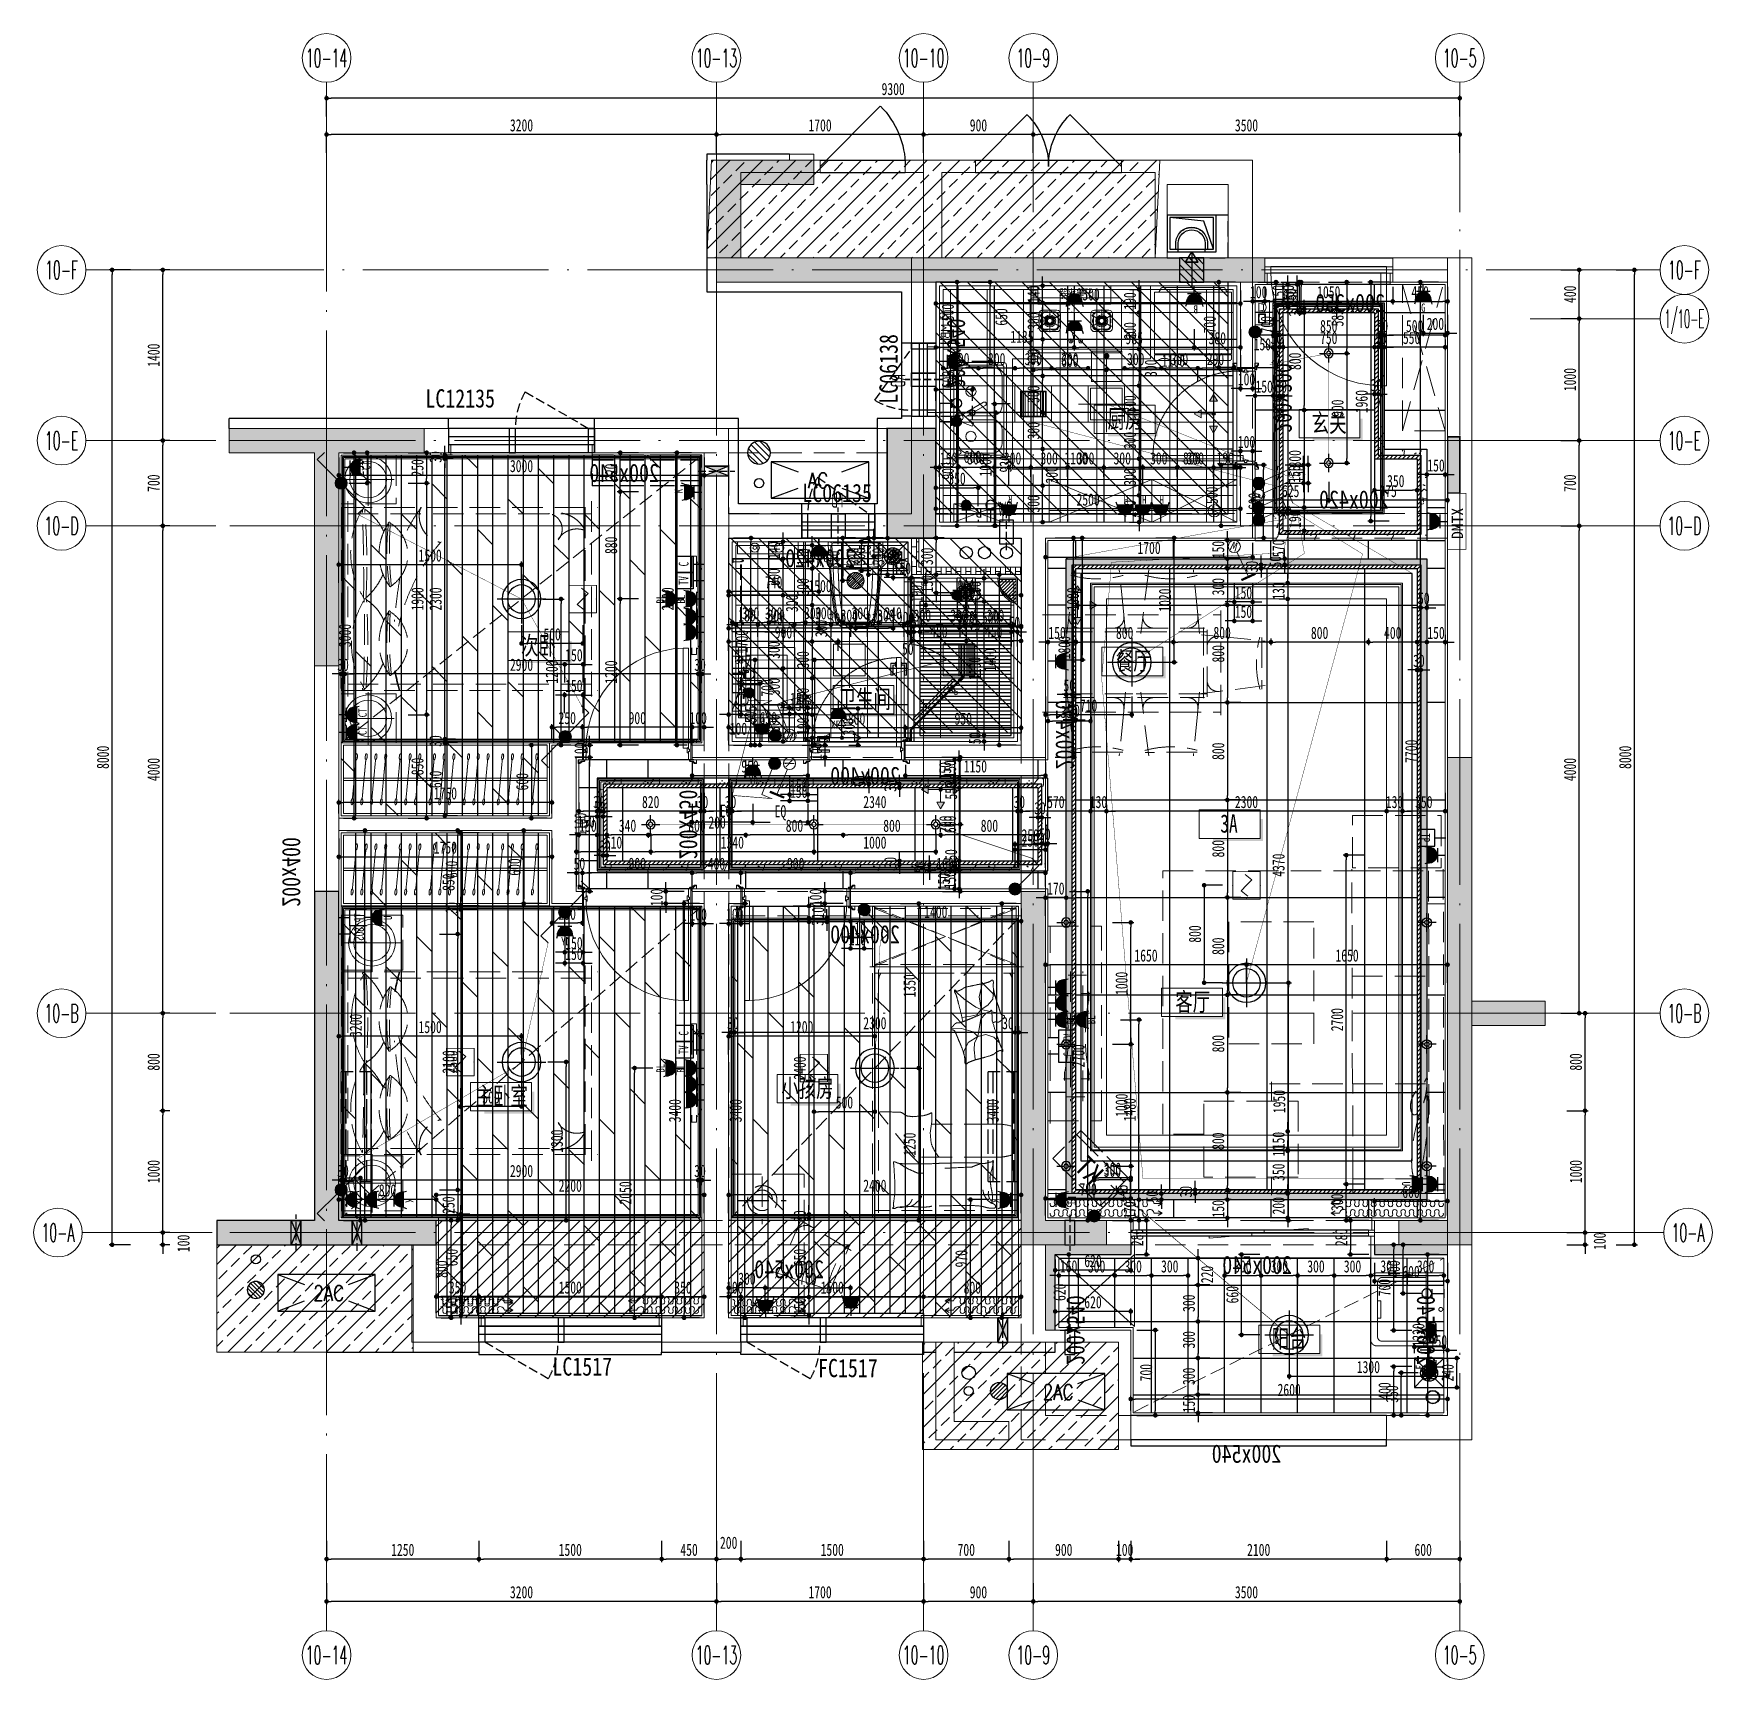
# Model space of a CAD drawing. Header units: millimetres. Extents: x 815519 to 890079, y 147095 to 251022.
# Drawn here: x 867937 to 881716, y 206951 to 220457 of the extents above; entities that cross this region are included whole.
import ezdxf
from ezdxf.enums import TextEntityAlignment as Align

# ---------------------------------------------------------------- set-up
doc = ezdxf.new("R2010")
doc.units = ezdxf.units.MM
doc.header["$LTSCALE"] = 1000
for name, pattern in [('( Hidden )', [0.375, 0.25, -0.125]), ('__DASH', [0.35, 0.25, -0.1]), ('DASH', [0.35, 0.25, -0.1]), ('DASHDOT', [1, 0.5, -0.25, 0, -0.25]), ('DASHDOT2', [12.7, 6.35, -3.175, 0, -3.175]), ('DOTE', [61.468, 50.8, -5.08, 0.508, -5.08]), ('HIDDEN2', [0.1875, 0.125, -0.0625])]:
    doc.linetypes.add(name, pattern=pattern)
doc.layers.get('Defpoints').update_dxf_attribs({"color": 1})
for name, color, linetype in [('-02插座图层', 30, 'Continuous'), ('0-活动家具', 30, 'Continuous'), ('A-WIND（门窗）', 155, 'Continuous'), ('A-完成面尺寸标注', 53, 'Continuous'), ('A-尺寸标注', 53, 'Continuous'), ('DOOR_FIRE', 4, 'Continuous'), ('DOOR_FIRE_TEXT', 7, 'Continuous'), ('EL-插座设备', 11, 'Continuous'), ('EQUIP-消防', 3, 'Continuous'), ('EQUIP_地漏', 7, 'Continuous'), ('FC-地面分割', 142, 'Continuous'), ('FC-地面设备', 1, 'Continuous'), ('FC-材料分缝', 8, 'Continuous'), ('FLOOR_HATCH', 9, 'Continuous'), ('FURNITURE', 3, 'Continuous'), ('HANDRAIL', 3, 'Continuous'), ('HOLE', 7, 'Continuous'), ('KTIAO', 125, 'Continuous'), ('L-立面', 7, 'Continuous'), ('PIPE-凝结', 150, 'Continuous'), ('PUB_HATCH', 8, 'Continuous'), ('Q◆03 公共标注', 44, 'Continuous'), ('RC-天花灯带', 1, 'Continuous'), ('STAIR', 52, 'Continuous'), ('SURFACE', 6, 'Continuous'), ('T-天花灯具', 7, 'Continuous'), ('VPIPE-凝结', 151, 'TG_N'), ('VPIPE-污水', 2, 'DASH'), ('VPIPE-通气', 3, 'Continuous'), ('WINDOW_TEXT', 7, 'Continuous'), ('WT-给排水点位', 1, 'Continuous'), ('开关', 6, 'Continuous'), ('柱', 2, 'Continuous'), ('看线', 163, 'Continuous'), ('砌墙(拆）', 12, 'Continuous'), ('空调', 9, 'Continuous'), ('预留洞-厨房', 6, 'Continuous')]:
    doc.layers.add(name, color=color, linetype=linetype)
for name, color, linetype, lineweight in [('A-文字', 50, 'Continuous', 0), ('EL-开关尺寸', 53, 'Continuous', 0), ('EL-开关设备', 140, 'Continuous', 0), ('EL-插座尺寸', 53, 'Continuous', 0), ('EL-线路控制', 11, 'Continuous', 0), ('FC-地面填充', 250, 'Continuous', 0), ('FC-地面尺寸', 53, 'Continuous', 0), ('FC-门槛线', 8, 'Continuous', 0), ('FF-DOOR', 61, 'Continuous', 0), ('FF-低位灯具', 140, 'DASHDOT2', 0), ('FF-固定家具（低位）', 33, 'Continuous', 0), ('FF-固定家具（高位）', 33, 'Continuous', 0), ('FF-洁具', 32, 'Continuous', 0), ('FF-活动家具', 33, 'Continuous', 0), ('FF-窗帘', 8, 'Continuous', 0), ('L-梁', 91, 'DASH', 0), ('RC-天花尺寸', 53, 'Continuous', 0), ('RC-天花灯具', 140, 'Continuous', 0), ('RC-天花灯具尺寸', 53, 'Continuous', 0), ('RC-天花设备', 192, 'Continuous', 0), ('RC-天花造型', 40, 'Continuous', 0), ('S-N.WALL', 2, 'Continuous', 0), ('S-OTHER', 1, 'Continuous', 0), ('S-WALL', 255, 'Continuous', 0), ('S-装饰完成线', 30, 'Continuous', 0), ('S-轴号', 75, 'Continuous', 0), ('S-轴线', 149, 'DOTE', 0), ('S-门套', 141, 'Continuous', 0), ('WT-给排水点位尺寸', 53, 'Continuous', 0), ('梁标注', 134, 'Continuous', 18), ('预留洞-卫生间', 6, 'Continuous', 25), ('预留洞-空调', 6, 'Continuous', 25)]:
    doc.layers.add(name, color=color, linetype=linetype, lineweight=lineweight)
doc.layers.add('DOTE', color=1, linetype='DOTE', plot=False)
doc.styles.add('C-SHET1', font='', dxfattribs={"width": 0.9})
doc.styles.add('COMPLEX', font='COMPLEX')
doc.styles.add('DIM_FONT', font='SIMPLEX', dxfattribs={"width": 0.7, "bigfont": 'GBCBIG'})
doc.styles.add('HZ', font='')
doc.styles.get("Standard").update_dxf_attribs({"font": 'gbenor.shx', "bigfont": 'gbcbig.shx'})
doc.styles.add('TG_LINETYPE', font='SIMPLEX', dxfattribs={"width": 0.8, "height": 3, "bigfont": 'HZTXT'})
doc.styles.add('TH-STYLE1', font='', dxfattribs={"width": 0.7})
doc.styles.add('TSSD_REIN', font='TSSDENG.shx', dxfattribs={"width": 0.69, "height": 0.2, "bigfont": 'TSSDCHN.shx'})
doc.styles.add('宋体', font='', dxfattribs={"width": 0.8})
doc.styles.add('尺寸', font='ROMANC.SHX', dxfattribs={"width": 0.7})
doc.styles.add('文字标注', font='')
doc.styles.add('黑体', font='simhei.ttf', dxfattribs={"width": 0.7})
doc.styles.get('C-SHET1').set_extended_font_data('FangSong_GB2312')
doc.styles.get('HZ').set_extended_font_data('SimSun')
doc.styles.get('TH-STYLE1').set_extended_font_data('STFangsong')
doc.styles.get('宋体').set_extended_font_data('NSimSun')
doc.styles.get('文字标注').set_extended_font_data('SimSun')
doc.linetypes.add('LED_LINE', pattern='A,20,-0.2,["LED",Standard,S=4,R=0,X=-0.1,Y=-0.05],-15', length=35.2)
doc.linetypes.add('TG_N', pattern='A,2,-0.3,["N",TG_LINETYPE,S=0.1,R=0,X=-0.23,Y=-0.15],0', length=2.3)
doc.linetypes.add('空调冷凝水管', pattern='A,0.14,-0.075,0.14,-0.075,0.14,-0.075,0.14,-0.075,0.14,-0.25,["N",Standard,S=0.2,R=0,X=-0.1,Y=-0.1],-0.25', length=1.5)
doc.dimstyles.new('[布局]1：50', dxfattribs={"dimtxt": 2, "dimasz": 0.75, "dimexe": 0.5, "dimexo": 0.8, "dimgap": 0.5, "dimtad": 1, "dimdec": 0, "dimlfac": 50, "dimrnd": 5, "dimdsep": 46, "dimtxsty": 'TH-STYLE1', "dimblk": 'DOT', "dimcen": 1, "dimdle": 0.5, "dimclrd": 53, "dimclre": 53, "dimclrt": 53, "dimadec": 0, "dimazin": 0, "dimtfac": 1, "dimtdec": 0, "dimtix": 1, "dimtmove": 2, "dimatfit": 3, "dimldrblk": 'HBA_DIMENSION_TICK-天华', "dimfxl": 3, "dimfxlon": 1, "dimarcsym": 0})
doc.dimstyles.new('TH-1：50', dxfattribs={"dimscale": 50, "dimtxt": 2, "dimasz": 0.75, "dimexe": 0.5, "dimexo": 0.8, "dimgap": 0.5, "dimtad": 1, "dimdec": 0, "dimrnd": 5, "dimdsep": 46, "dimtxsty": 'TH-STYLE1', "dimblk": 'DOT', "dimcen": 1, "dimdle": 0.5, "dimclrd": 53, "dimclre": 53, "dimclrt": 2, "dimadec": 0, "dimazin": 2, "dimtfac": 1, "dimtdec": 0, "dimtix": 1, "dimtmove": 2, "dimatfit": 3, "dimldrblk": 'HBA_DIMENSION_TICK-天华', "dimfxl": 3, "dimfxlon": 1, "dimarcsym": 0})
doc.dimstyles.new('TH-[布局]1：50', dxfattribs={"dimscale": 0, "dimtxt": 2, "dimasz": 0.75, "dimexe": 0.3, "dimexo": 0.8, "dimgap": 0.5, "dimtad": 1, "dimdec": 0, "dimrnd": 5, "dimdsep": 46, "dimtxsty": 'TH-STYLE1', "dimblk": 'DOT', "dimcen": 1, "dimdle": 0.5, "dimclrd": 53, "dimclre": 53, "dimclrt": 53, "dimadec": 0, "dimazin": 2, "dimtfac": 1, "dimtdec": 0, "dimtix": 1, "dimtmove": 2, "dimatfit": 3, "dimldrblk": 'HBA_DIMENSION_TICK-天华', "dimfxl": 3, "dimfxlon": 1, "dimarcsym": 0})
pattern_1 = [(41.9872125, (262.5, 36), (629.999983, 472.5000073), [10.09022, -2108.85545]), (68.1985905, (112.5, 20.25), (314.9999976, 944.9999946), [36.34986, -2508.14045]), (60.945396, (105, 2.25), (314.9999758, 472.500012), [15.44344, -3227.6799]), (90, (112.5, 15.75), (315, -2e-14), [4.5, -467.99997]), (71.565051, (259.5, 27), (1e-06, 472.5), [9.48683, -986.6306]), (171.469234, (259.5, 27), (-314.999998, 3.6e-06), [15.16781, -3170.0724]), (79.215702, (238.5, -2.25), (314.9999998, 1889.9999904), [32.06634, -3334.89895]), (62.1329961, (1.5, 141.75), (1259.99998061, 2362.50000902), [73.8093, -15426.1425]), (0, (6.04, 211.03), (0, 472.5), [0, -315]), (64.9831065, (210, 297), (629.9999984, 1417.4999907), [49.65884, -5164.5185]), (81.4391104, (331.5, 110.25), (629.99999884, 4252.49996763), [70.5359, -14742.001]), (82.8749836, (157.5, 153), (314.99997597, 2362.4999978), [36.28016, -7582.553]), (76.75948, (126, 54), (315.00000216, 1417.4999931), [78.58912, -8173.2675]), (0, (76.9, 54.23), (0, 472.5), [0, -315]), (0, (81.96, 49.17), (0, 472.5), [0, -315]), (0, (117.4, 74.46), (0, 472.5), [0, -315]), (0, (107.26, 130.1), (0, 472.5), [0, -315]), (59.0362434, (144, 130.5), (314.9999702, 472.5000116), [26.23928, -5484.01]), (0, (157.47, 152.13), (0, 472.5), [0, -315]), (0, (117.4, 135.16), (0, 472.5), [0, -315]), (0, (132.57, 165.5), (0, 472.5), [0, -315]), (0, (117.4, 120), (0, 472.5), [0, -315]), (50.194429, (300, 87.75), (315, 472.4999994), [11.71538, -2448.51325]), (90, (300, 74.25), (315, -2e-14), [13.5, -458.99998]), (43.66778, (283.5, 58.5), (944.999998, 944.9999951), [22.81036, -4767.36495]), (90, (283.5, 54), (315, -2e-14), [4.5, -467.99997]), (39.805571, (270, 42.75), (629.9999795, 472.5000167), [17.57306, -3672.76985]), (0, (223.67, 74.46), (0, 472.5), [0, -315]), (0, (300.7, 88.73), (0, 472.5), [0, -315]), (0, (300.7, 88.73), (0, 472.5), [0, -315]), (29.3577535, (307.5, 96.75), (944.999995, 472.5000022), [27.53634, -2863.7793]), (0, (299.6, 120), (0, 472.5), [0, -315]), (146.309932, (210, 297), (-629.9999979, 472.4999878), [32.44996, -3374.79595]), (8.1301023, (175.5, 234), (3149.9999744, 472.4999965), [31.8198, -6650.339]), (47.8624052, (105, 225), (1259.9999976, 1417.49999528), [42.4794, -8878.1955]), (14.620874, (36, 207), (1889.99998854, 472.5000191), [71.30919, -7416.1545]), (0, (61.7, 236.3), (0, 472.5), [0, -315]), (18.434949, (162, 189), (1259.999991, 472.4999952), [14.23025, -2974.12205]), (16.699244, (175.5, 193.5), (314.999993, 2.8e-05), [7.83023, -1636.51795]), (101.093723, (183, 195.75), (-630.00000934, 3307.49996524), [38.97836, -8146.4765]), (0, (142.7, 216.1), (0, 472.5), [0, -315]), (0, (175.33, 234.9), (0, 472.5), [0, -315]), (0, (132.57, 180.7), (0, 472.5), [0, -315]), (0, (92.1, 281.84), (0, 472.5), [0, -315]), (0, (76.9, 261.6), (0, 472.5), [0, -315]), (44.1449026, (157.5, 290.25), (944.99999728, 944.9999956), [35.53607, -7427.0385]), (54.5829447, (133.5, 256.5), (315.00000002, 472.49999563), [41.41331, -8655.3815]), (0, (157.92, 290.56), (0, 472.5), [0, -315]), (0, (112.32, 266.66), (0, 472.5), [0, -315]), (0, (157.92, 290.56), (0, 472.5), [0, -315]), (0, (133.55, 255.76), (0, 472.5), [0, -315]), (75.068583, (207, 238.5), (314.9999985, 1417.4999934), [11.64313, -2433.4143]), (90, (210, 249.75), (315, -2e-14), [47.25, -425.25]), (50.194429, (265.5, 447.75), (315, 472.4999994), [11.71538, -2448.51325]), (0, (178.1, 347.6), (0, 472.5), [0, -315]), (0, (188.24, 342.53), (0, 472.5), [0, -315]), (0, (147.75, 352.65), (0, 472.5), [0, -315]), (0, (198.37, 408.3), (0, 472.5), [0, -315]), (53.1301023, (231, 380.25), (315.0000004, 472.4999997), [22.5, -4702.4998]), (90, (231, 342), (315, -2e-14), [38.25, -434.24999]), (0, (231.05, 342.76), (0, 472.5), [0, -315]), (23.1985905, (255, 443.25), (944.999994, 472.4999966), [11.42366, -2387.5448]), (66.037511, (252, 436.5), (314.999997, 944.99999), [7.38664, -1543.8084]), (66.037511, (249, 429.75), (314.999997, 944.99999), [7.38664, -1543.8084]), (81.8698976, (244.5, 398.25), (315.00000136, 2362.4999988), [31.8198, -6650.339]), (90, (273, 456.75), (315, -2e-14), [11.25, -461.24999]), (0, (238.4, 472.5), (0, 472.5), [0, -315])]
pattern_2 = [(45, (0, 0), (-17.6776695, 17.6776695), [])]
pattern_3 = [(45, (-998.2, -28322.43), (-134.70384, 134.70384), []), (45, (-863.5, -28322.43), (-134.70384, 134.70384), [95.25, -47.625])]
pattern_4 = [(45, (0, 0), (-112.2532, 112.2532), [])]

msp = doc.modelspace()

# ---------------------------------------------------------------- texts
at = {"color": 8, "style": 'TSSD_REIN', "width": 0.552}
msp.add_text('WD', height=120, dxfattribs=at).set_placement((875850.4, 216497.5))
at = {"layer": 'EL-插座设备', "style": '文字标注'}
msp.add_text('DMTX', height=93.88, rotation=89.99999, dxfattribs=at).set_placement((879669.3, 216309.9))

# ---------------------------------------------------------------- blocks, each defined once
blk = doc.blocks.new('$plan$00001623')
at = {"layer": 'FF-活动家具', "linetype": 'DASH', "ltscale": 0.015}
blk.add_line((-296, -145), (297, -145), dxfattribs=at)
blk.add_lwpolyline([(250, -600), (-250, -600, -0.414214), (-300, -550), (-300, 0), (300, 0), (300, -550, -0.414214)], format="xyb", close=True, dxfattribs=at)
for points in [[(278, -72), (107, -72), (107, -120), (278, -120)], [(118, -86), (132, -86), (132, -99), (118, -99)], [(144, -86), (157, -86), (157, -99), (144, -99)], [(168, -86), (182, -86), (182, -99), (168, -99)], [(194, -86), (208, -86), (208, -99), (194, -99)], [(236, -110), (264, -110), (264, -80), (236, -80)]]:
    blk.add_lwpolyline(points, close=True, dxfattribs=at)
blk.add_lwpolyline([(262, -145), (262, -505, -0.414214), (222, -545), (-222, -545, -0.414214), (-262, -505), (-262, -145)], format="xyb", dxfattribs=at)
blk.add_lwpolyline([(-71, -545), (-71, -518), (0, -518), (71, -518), (71, -545)], dxfattribs=at)
blk.add_circle((0, -25), 16, dxfattribs=at)
blk = doc.blocks.new('A$C295F009A')
at = {"layer": 'FF-活动家具', "linetype": 'DASH'}
for p, q in [((20, 1940), (20, 321)), ((0, 1920), (440, 1920)), ((440, 1920), (440, 321)), ((304, 1723), (156, 1723)), ((187, 692), (187, 1757)), ((287, 1757), (287, 692)), ((127, 1573), (197, 1573)), ((137, 1588), (137, 1513)), ((347, 1573), (277, 1573)), ((337, 1588), (337, 1513)), ((127, 873), (197, 873)), ((137, 936), (137, 861)), ((347, 873), (277, 873)), ((337, 936), (337, 861)), ((316, 723), (167, 723)), ((0, 321), (440, 321))]:
    blk.add_line(p, q, dxfattribs=at)
for centre, start, end in [((-1333, 1223), 348.0596, 12.1127), ((1808, 1223), 167.8873, 191.9404)]:
    blk.add_arc(centre, 1501, start, end, dxfattribs=at)
blk = doc.blocks.new('Z$W@#61777A51')
at = {"layer": '空调'}
for p, q in [((250, 325, -1), (0, 325, -1)), ((0, 187, -1), (0, 325, -1)), ((250, 277, -1), (0, 277, -1)), ((550, 325, -1), (300, 325, -1)), ((550, 277, -1), (300, 277, -1)), ((550, 187, -1), (550, 325, -1)), ((0, 0, -1), (0, 137, -1)), ((250, 0, -1), (0, 0, -1)), ((550, 0, -1), (550, 137, -1)), ((550, 0, -1), (300, 0, -1))]:
    blk.add_line(p, q, dxfattribs=at)
at = {"layer": '空调', "style": 'C-SHET1', "width": 0.9}
blk.add_text('KT', height=166.5, rotation=359.9935, dxfattribs=at).set_placement((170, 61, -1))
blk = doc.blocks.new('A$C0A6165FC')
at = {"layer": 'RC-天花灯具', "color": 8, "lineweight": -2}
for p, q in [((200, 400), (200, 0)), ((400, 200), (0, 200))]:
    blk.add_line(p, q, dxfattribs=at)
at = {"layer": 'RC-天花灯具', "lineweight": -2}
blk.add_circle((200, 200), 160, dxfattribs=at)
at = {"layer": 'RC-天花灯具', "color": 8, "lineweight": -2}
blk.add_circle((200, 200), 115, dxfattribs=at)
blk = doc.blocks.new('A$C6B8357AB')
at = {"layer": 'RC-天花灯具', "color": 8, "lineweight": -2}
for p, q in [((76, 152), (76, 94)), ((0, 76), (59, 76)), ((76, 59), (76, 0)), ((94, 76), (153, 76))]:
    blk.add_line(p, q, dxfattribs=at)
at = {"layer": 'RC-天花灯具', "lineweight": -2}
blk.add_circle((76, 76), 37.5, dxfattribs=at)
at = {"layer": 'RC-天花灯具', "color": 8, "lineweight": -2}
blk.add_circle((76, 76), 17.5, dxfattribs=at)
blk = doc.blocks.new('chair-09')
at = {"layer": 'FF-活动家具', "linetype": 'DASH'}
for p, q in [((345942, -72575), (345942, -72026)), ((345972, -72586), (345972, -72007)), ((345832, -72081), (345465, -72117)), ((345494, -72087), (345492, -72513)), ((345987, -72066), (345833, -72081)), ((345465, -72483), (345832, -72529)), ((345834, -72529), (345987, -72548))]:
    blk.add_line(p, q, dxfattribs=at)
for centre, radius, start, end in [((344739, -72297), 799, 344.1096, 15.3279), ((345859, -72162), 82.9, 1.1795, 101.1533), ((345852, -72441), 90, 264.2894, 0)]:
    blk.add_arc(centre, radius, start, end, dxfattribs=at)
blk = doc.blocks.new('A$C0250083D')
at = {"layer": 'FF-活动家具', "linetype": 'DASH'}
for p, q in [((-430, 0), (430, 0)), ((-405, 43), (-405, -1420)), ((395, 43), (395, -1420)), ((-430, -1420), (430, -1420))]:
    blk.add_line(p, q, dxfattribs=at)
at = {"layer": 'FF-活动家具', "linetype": 'DASH', "xscale": -1}
for p, rotation in [((-346227, -72703), 180), ((-346227, -73311), 180), ((72296, -347249), 270)]:
    blk.add_blockref('chair-09', p, dxfattribs=dict(at, rotation=rotation))
at = {"layer": 'FF-活动家具', "linetype": 'DASH', "extrusion": (0, 0, -1), "xscale": -1, "zscale": -1, "rotation": 180}
for p in [(-346227, -72703), (-346227, -73311)]:
    blk.add_blockref('chair-09', p, dxfattribs=at)
blk = doc.blocks.new('A$C033B1243')
at = {"layer": 'FF-洁具', "linetype": 'ByBlock'}
for p, q in [((195, 705), (355, 705)), ((184, 660), (366, 660)), ((194, 680), (356, 680)), ((194, 670), (356, 670)), ((90, 218), (99, 420)), ((133, 227), (141, 417)), ((417, 227), (409, 417)), ((460, 218), (451, 420)), ((90, 178), (69, 200)), ((460, 178), (481, 200)), ((479, 120), (479, 155)), ((489, 165), (493, 165)), ((493, 165), (519, 165)), ((529, 120), (529, 155)), ((85, 12), (56, 2)), ((60, 0), (490, 0)), ((91, 10), (459, 10)), ((465, 12), (493, 2)), ((489, 110), (496, 110)), ((496, 110), (519, 110))]:
    blk.add_line(p, q, dxfattribs=at)
for centre, radius, start, end in [((195, 615), 90, 90, 180), ((355, 615), 90, 0, 90), ((4819, -117), 4770, 171.179, 178.4768), ((4819, -117), 4760, 171.1939, 176.1869), ((4819, -117), 4750, 171.1939, 173.5149), ((194, 600), 80, 90, 171.1939), ((194, 600), 70, 90, 171.1939), ((4819, -117), 4708, 170.6104, 173.4971), ((184, 650), 10, 90, 170.6104), ((356, 600), 80, 8.8061, 90), ((356, 600), 70, 8.8061, 90), ((366, 650), 10, 9.3896, 90), ((-4269, -117), 4708, 6.5029, 9.3896), ((-4269, -117), 4750, 6.4851, 8.8061), ((-4269, -117), 4760, 3.8131, 8.8061), ((-4269, -117), 4770, 3.3834, 8.821), ((275, -1566), 1778, 83.3507, 96.6493), ((4819, -117), 4740, 176.5159, 178.346), ((97, 171), 10, 95.8406, 176.5159), ((95, 218), 5, 177.5258, 275.7535), ((275, -1566), 1788, 84.2465, 95.7535), ((275, -1566), 1756, 84.1594, 95.8406), ((138, 227), 5, 177.5258, 274.3804), ((275, -1566), 1793, 85.6196, 94.3804), ((412, 227), 5, 265.6196, 2.4742), ((455, 218), 5, 264.2465, 2.4742), ((453, 171), 10, 3.4841, 84.1594), ((-4269, -117), 4740, 1.654, 3.4841), ((489, 155), 10, 90, 180), ((519, 155), 10, 0, 90), ((60, 10), 10, 178.4768, 270), ((91, 20), 10, 178.346, 270), ((459, 20), 10, 270, 1.654), ((489, 120), 10, 180, 270), ((490, 10), 10, 269.9986, 1.5232), ((-4269, -117), 4770, 1.5232, 2.7219), ((519, 120), 10, 270, 0)]:
    blk.add_arc(centre, radius, start, end, dxfattribs=at)
blk = doc.blocks.new('A$4220316')
at = {"layer": 'FF-洁具'}
for p, q in [((16, 0), (-16, 0)), ((-67, -97), (-67, -48)), ((-67, -48), (-4, -48)), ((62, -102), (-62, -102)), ((-4, -20), (-4, -68)), ((4, -20), (4, -68)), ((4, -48), (68, -48)), ((68, -48), (68, -97))]:
    blk.add_line(p, q, dxfattribs=at)
for centre, radius, start, end in [((-12, 0), 3.42, 177.5024, 241.832), ((12, 0), 3.42, 298.168, 2.4976), ((-62, -97), 5.54, 181.3864, 268.6136), ((5, -3), 19.1, 179.5045, 239.6805), ((0, -65), 5.18, 209.602, 330.398), ((-5, -3), 19.1, 300.3402, 0.4747), ((62, -97), 5.4, 270.0328, 359.9672)]:
    blk.add_arc(centre, radius, start, end, dxfattribs=at)
blk = doc.blocks.new('A$C52677ED0')
at = {"layer": 'FF-洁具', "linetype": 'ByBlock'}
for points in [[(529, 62), (-49, 62), (-49, 524), (529, 524)], [(466, 124), (13, 124), (13, 461), (466, 461)], [(222, 251), (222, 88), (258, 88), (258, 251)]]:
    blk.add_lwpolyline(points, close=True, dxfattribs=at)
for points in [[(156, 110), (156, 145), (146, 145), (146, 110)], [(324, 110), (324, 145), (334, 145), (334, 110)], [(146, 110), (112, 110), (112, 100), (146, 100)], [(146, 100), (146, 70), (156, 70), (156, 100)], [(156, 100), (187, 100), (187, 110), (156, 110)], [(324, 100), (293, 100), (293, 110), (324, 110)], [(334, 100), (334, 70), (324, 70), (324, 100)], [(334, 110), (368, 110), (368, 100), (334, 100)]]:
    blk.add_lwpolyline(points, dxfattribs=at)
blk = doc.blocks.new('HP_SRQ_JDG')
for radius in [0.5, 0.2]:
    blk.add_circle((0, 0), radius)
blk = doc.blocks.new('HP_SRQ_JDH')
blk.add_circle((0, 0), 0.5)
blk = doc.blocks.new('A$C12B442AA')
at = {"layer": 'FF-洁具'}
blk.add_lwpolyline([(-450, -200), (-450, -100), (50, -100), (50, -200)], close=True, dxfattribs=at)
at = {"layer": 'FF-洁具', "extrusion": (0, 0, -1), "xscale": 75, "yscale": 75, "zscale": -75, "rotation": 180}
for name, p in [('HP_SRQ_JDG', (307, -151)), ('HP_SRQ_JDH', (107, -151))]:
    blk.add_blockref(name, p, dxfattribs=at)
blk = doc.blocks.new('A$C08C83D3D')
at = {"layer": 'FF-洁具', "color": 251, "linetype": 'DASH', "ltscale": 0.5}
for p, q in [((-59, 269), (15, 269)), ((-59, 249), (0, 249)), ((0, 249), (0, -249)), ((10, 249), (15, 249)), ((10, 249), (10, -249)), ((15, 249), (15, 269)), ((15, 263), (25, 263)), ((15, 255), (25, 255)), ((25, 255), (25, 263)), ((-59, -249), (0, -249)), ((-59, -269), (15, -269)), ((10, -249), (15, -249)), ((15, -269), (15, -249)), ((15, -255), (25, -255)), ((15, -263), (25, -263)), ((25, -263), (25, -255))]:
    blk.add_line(p, q, dxfattribs=at)
for points in [[(-59, 275), (-59, 243), (-65, 243), (-65, 275)], [(-59, -243), (-59, -275), (-65, -275), (-65, -243)]]:
    blk.add_lwpolyline(points, close=True, dxfattribs=at)
for centre, start, end in [((5, 238), 65.9326, 114.0674), ((5, -238), 245.9326, 294.0674)]:
    blk.add_arc(centre, 12.3, start, end, dxfattribs=at)
blk = doc.blocks.new('A$C59F65D35')
at = {"layer": 'FF-活动家具', "linetype": '( Hidden )'}
for p, q in [((0, 45), (0, 0)), ((805, 45), (0, 45)), ((0, 0), (0, 15)), ((805, 7), (0, 7)), ((49, 58), (113, 90)), ((49, 45), (49, 58)), ((756, 58), (49, 58)), ((692, 90), (113, 90)), ((756, 58), (692, 90)), ((756, 45), (756, 58)), ((805, 45), (805, 0)), ((805, 0), (805, 15)), ((805, 0), (0, 0))]:
    blk.add_line(p, q, dxfattribs=at)
blk = doc.blocks.new('A$C071256C4')
at = {"layer": 'FF-活动家具', "ltscale": 2, "xscale": -1, "rotation": 180}
blk.add_blockref('A$C59F65D35', (0, 90), dxfattribs=at)
blk = doc.blocks.new('W')
at = {"layer": 'FF-固定家具（高位）', "linetype": 'DASH', "ltscale": 0.015}
for p, q in [((849720, 213438), (849690, 213758)), ((849840, 213438), (849810, 213758)), ((849920, 213438), (849890, 213758)), ((850000, 213438), (849970, 213758)), ((850120, 213438), (850090, 213758)), ((850200, 213438), (850170, 213758)), ((850280, 213438), (850250, 213758)), ((850400, 213438), (850370, 213758)), ((850480, 213438), (850450, 213758)), ((850560, 213438), (850530, 213758)), ((850680, 213438), (850650, 213758)), ((850760, 213438), (850730, 213758)), ((850840, 213438), (850810, 213758)), ((850960, 213438), (850930, 213758)), ((851040, 213438), (851010, 213758)), ((851120, 213438), (851090, 213758)), ((851200, 213438), (851170, 213758))]:
    blk.add_line(p, q, dxfattribs=at)
for points in [[(851292, 213298), (851292, 213898), (849582, 213898), (849582, 213298)], [(851272, 213318), (851272, 213878), (849602, 213878), (849602, 213318)]]:
    blk.add_lwpolyline(points, close=True, dxfattribs=at)
for points in [[(851272, 213608), (849602, 213608)], [(851272, 213588), (849602, 213588)]]:
    blk.add_lwpolyline(points, dxfattribs=at)
at = {"layer": 'FF-固定家具（高位）', "linetype": 'DASH', "ltscale": 0.015, "extrusion": (0, 0, -1)}
for centre in [(849687, 213783), (849807, 213783), (849887, 213783), (849967, 213783), (850087, 213783), (850167, 213783), (850247, 213783), (850367, 213783), (850447, 213783), (850527, 213783), (850647, 213783), (850727, 213783), (850807, 213783), (850927, 213783), (851007, 213783), (851087, 213783), (851167, 213783), (849723, 213413), (849843, 213413), (849923, 213413), (850003, 213413), (850123, 213413), (850203, 213413), (850283, 213413), (850403, 213413), (850483, 213413), (850563, 213413), (850683, 213413), (850763, 213413), (850843, 213413), (850963, 213413), (851043, 213413), (851123, 213413), (851203, 213413)]:
    blk.add_ellipse(centre, major_axis=(-2.4, 25), ratio=0.319095, dxfattribs=at)
blk = doc.blocks.new('A$C0F4F02FF')
at = {"layer": 'FF-活动家具', "linetype": 'DASH'}
for p, q in [((51, 2102, 0), (51, 0, 0)), ((1551, 2102, 0), (51, 2102, 0)), ((1551, 2102, 0), (1551, 0, 0)), ((1603, 2052, 0), (0, 2052, 0)), ((103, 52, 0), (103, 2052, 0)), ((1500, 2052, 0), (1500, 52, 0)), ((1551, 103, 0), (0, 103, 0)), ((1603, 52, 0), (0, 52, 0))]:
    blk.add_line(p, q, dxfattribs=at)
for centre, radius, start, end in [((66, 1922, 0), 10.1, 72.0618, 265.082), ((429, 1340, 0), 681, 58.0487, 121.2502), ((1181, 1332, 0), 696, 59.5662, 122.0667), ((951, 17495, 0), 15574, 269.4888, 272.1441), ((76, 1912, 0), 9.88, 89.3276, 270.8965), ((526, 17128, 0), 15213, 268.3061, 270.9928), ((468, 7426, 0), 5538, 265.9389, 273.3651), ((498, 2292, 0), 576, 222.8956, 247.3163), ((443, 1350, 0), 445, 55.8515, 125.9934), ((476, 2103, 0), 378, 292.9977, 327.1262), ((793, 1908, 0), 10.1, 274.918, 107.9382), ((812, 1912, 0), 9.88, 89.3276, 270.8965), ((1094, 7563, 0), 5668, 267.1426, 274.4827), ((1221, 2264, 0), 547, 221.6663, 246.7157), ((1171, 1350, 0), 445, 55.8515, 125.9934), ((1164, 2166, 0), 452, 294.6569, 325.8613), ((524, -29, 0), 1725, 100.5204, 105.8564), ((879, -1635, 0), 3364, 101.3937, 104.2257), ((181, 1702, 0), 7.9, 89.3276, 270.8965), ((467, -179, 0), 1910, 83.2357, 98.6092), ((486, -1244, 0), 2954, 85.9238, 95.9112), ((435, 1867, 0), 308, 214.4784, 327.7112), ((202, -3108, 0), 4795, 80.7037, 85.0256), ((680, 1710, 0), 7.9, 58.9675, 240.5364), ((695, 1710, 0), 8.11, 274.918, 107.9382), ((910, 1702, 0), 7.9, 89.3276, 270.8965), ((1196, -179, 0), 1910, 83.2357, 98.6092), ((1214, -1244, 0), 2954, 85.9238, 95.9112), ((1164, 1867, 0), 308, 214.4784, 327.7112), ((1409, 1710, 0), 7.9, 58.9675, 240.5364), ((1423, 1711, 0), 8.11, 274.918, 107.9382), ((227, 79, 0), 1595, 49.1342, 77.2997), ((910, 616, 0), 1051, 52.3086, 64.4628), ((1481, 1244, 0), 221, 71.0984, 168.1261), ((1194, 171, 0), 182, 338.3561, 59.178), ((1374, 422, 0), 130, 228.545, 346.4387), ((1250, 337, 0), 259, 295.8528, 15.458)]:
    blk.add_arc(centre, radius, start, end, dxfattribs=at)
blk = doc.blocks.new('A$C25BE450F')
at = {"layer": 'FF-活动家具', "linetype": 'DASH'}
for p, q in [((-1200, -27), (-1200, 2078)), ((-1200, 2078), (0, 2078)), ((0, 2078), (0, 0)), ((-1190, 2026), (-16, 2026)), ((-1150, 49), (-1150, 2045)), ((-50, 49), (-50, 2045)), ((-843, 786), (-848, 789)), ((-836, 707), (-843, 786)), ((-838, 652), (-836, 707)), ((-785, 649), (-749, 722)), ((-749, 722), (-750, 741)), ((-996, 603), (-1043, 650)), ((-932, 581), (-996, 603)), ((-864, 600), (-932, 581)), ((-864, 600), (-891, 453)), ((-864, 600), (-838, 652)), ((-864, 600), (-785, 649)), ((-826, 561), (-864, 600)), ((-730, 532), (-826, 561)), ((-924, 416), (-931, 407)), ((-878, 422), (-925, 408)), ((-891, 453), (-924, 416)), ((-893, 377), (-856, 420)), ((-856, 420), (-809, 432)), ((-809, 432), (-737, 442)), ((-647, 537), (-730, 532)), ((-979, 395), (-1054, 411)), ((-989, 293), (-995, 219)), ((-947, 342), (-989, 293)), ((-893, 377), (-967, 393)), ((-925, 408), (-960, 396)), ((-893, 377), (-947, 342)), ((-893, 377), (-876, 272)), ((-850, 359), (-893, 377)), ((-751, 290), (-850, 359)), ((-674, 220), (-751, 290)), ((-876, 272), (-900, 167)), ((22, 28), (-1240, 28)), ((-25, 78), (-1169, 78))]:
    blk.add_line(p, q, dxfattribs=at)
for points in [[(-1001, 2007, 0.494818), (-1010, 1988)], [(-1010, 1988, 0.263368), (-982, 1969)], [(-983, 2008, 0.049225), (-1001, 2007)], [(-982, 1969, 0.027201), (-985, 1916)], [(-969, 1940, 0.05369), (-984, 1953)], [(-959, 2007, 0.036831), (-983, 2008)], [(-947, 1944, 0.077379), (-982, 1969)], [(-961, 1928, 0.070312), (-969, 1940)], [(-921, 1998, 0.031893), (-959, 2007)], [(-912, 1884, 0.047525), (-922, 1909, 0.077379), (-947, 1944)], [(-921, 1998, 0.035863), (-887, 1991, 0.032941), (-798, 1986, 0.009477), (-487, 1991, -0.073374), (-449, 1997)], [(-429, 1999, 0.033397), (-449, 1997)], [(-392, 1998, 0.03204), (-429, 1999)], [(-391, 1932, 0.046801), (-396, 1924)], [(-392, 1998, 0.018442), (-327, 1995)], [(-372, 1952, 0.031223), (-391, 1932)], [(-344, 1977, 0.023666), (-372, 1952)], [(-332, 1985, 0.048685), (-344, 1977)], [(-308, 1995, 0.027842), (-332, 1985)], [(-327, 1995, 0.010837), (-263, 1996)], [(-313, 1961, 0.077547), (-327, 1933)], [(-261, 1997, 0.088153), (-292, 1982, 0.077547), (-313, 1961)], [(-263, 1996, 0.014624), (-215, 1999)], [(-226, 2001, 0.088153), (-261, 1997)], [(-215, 1999, 0.111249), (-192, 2006)], [(-174, 1989, -0.191716), (-173, 2001, -0.363489), (-169, 2004, 0.585858), (-166, 2007, 0.215512), (-168, 2009, 0.076444), (-175, 2010, 0.153708), (-192, 2006)], [(-177, 1941, 0.018818), (-184, 1873)], [(-175, 1956, 0.019326), (-177, 1941)], [(-175, 1956, 0.01735), (-172, 1973)], [(-172, 1973, 0.129675), (-174, 1989)], [(-985, 1916, 0.042281), (-982, 1882)], [(-982, 1882, 0.01097), (-975, 1844)], [(-971, 1821, 0.018299), (-975, 1844)], [(-965, 1760, 0.023305), (-971, 1821)], [(-957, 1919, 0.015448), (-961, 1928)], [(-951, 1891, 0.082127), (-954, 1909, 0.013244), (-957, 1919)], [(-954, 1868, 0.064164), (-951, 1891)], [(-907, 1858, 0.047525), (-912, 1884)], [(-396, 1924, 0.023191), (-404, 1907)], [(-184, 1873, 0.021828), (-185, 1813)], [(-185, 1813, 0.006204), (-183, 1779)], [(-967, 1740), (-988, 1658), (-995, 1628, 0.510228), (-994, 1626)], [(-967, 1740, 0.073041), (-965, 1760)], [(-864, 1651, 0.009729), (-837, 1661, 0.007971), (-816, 1670)], [(-816, 1670, 0.000847), (-594, 1680)], [(-383, 1721, 0.033339), (-419, 1721)], [(-367, 1718, 0.072521), (-383, 1721)], [(-288, 1682, 0.009477), (-337, 1705, 0.015937), (-367, 1718)], [(-261, 1667, 0.024599), (-288, 1682)], [(-222, 1641, 0.016108), (-261, 1667)], [(-183, 1779, 0.001963), (-177, 1673)], [(-177, 1673, 0.028341), (-173, 1636)], [(-1004, 1590), (-347, 1590), (-50, 1220), (-50, 148, -0.160928), (-70, 78), (-1126, 78, -0.158603), (-1150, 148), (-1150, 1570)], [(-994, 1626, 0.023571), (-969, 1629)], [(-969, 1629, 0.034494), (-938, 1637)], [(-870, 1639, 0.078669), (-916, 1641, 0.047825), (-938, 1637)], [(-891, 1642, 0.009729), (-864, 1651)], [(-870, 1639, 0.06251), (-813, 1635)], [(-813, 1635, 0.00152), (-567, 1638)], [(-525, 1641, 0.008762), (-567, 1638)], [(-50, 1220, -0.052315), (-81, 1217, -0.010847), (-232, 1221, -0.093398), (-262, 1238, 0.103649), (-289, 1252, -0.016692), (-333, 1257, 0.000248), (-421, 1248, -0.017961), (-448, 1241, 0.027362), (-487, 1224), (-488, 1297), (-475, 1392, 0.031824), (-484, 1480, 0.085272), (-547, 1590)], [(-428, 1644, 0.007153), (-525, 1641)], [(-303, 1644, 0.005484), (-428, 1644)], [(-236, 1642, 0.014345), (-303, 1644)], [(-202, 1635, 0.062981), (-213, 1639, 0.04058), (-236, 1642)], [(-202, 1635, 0.048309), (-188, 1629, 0.03973), (-175, 1627)], [(-175, 1627, 0.36606), (-173, 1628)], [(-173, 1628, 0.117014), (-173, 1636)], [(-1150, 1337, 0.0796), (-1004, 1317), (-486, 1317)]]:
    blk.add_lwpolyline(points, format="xyb", dxfattribs=at)
for centre, radius, start, end in [((-1015, 1125), 465, 88.7075, 106.9122), ((-1068, 718), 3.55, 102.9099, 175.6807), ((-1043, 716), 28.2, 175.6807, 199.9743), ((-1024, 723), 48.1, 199.9743, 218.2144), ((-1067, 716), 5.04, 36.2082, 102.9099), ((-1054, 726), 11.3, 216.2082, 259.2216), ((-1112, 654), 63.4, 22.336, 38.2144), ((-1045, 776), 61.7, 259.2216, 266.9004), ((-1047, 726), 12.2, 266.9004, 284.1999), ((-1052, 745), 31.5, 284.1999, 296.447), ((-1164, 969), 282, 296.447, 300.5347), ((-1099, 860), 155, 300.5347, 309.3295), ((-960, 690), 64.8, 115.7025, 129.3295), ((-920, 606), 157, 107.4686, 115.7025), ((-486, -772), 1602, 104.8916, 107.4686), ((-559, -498), 1319, 103.47, 104.8916), ((-968, 1209), 436, 283.47, 285.9413), ((-887, 928), 144, 285.9413, 290.4063), ((-1580, 2789), 2130, 290.4063, 291.5663), ((-819, 864), 60.4, 291.5663, 314.7245), ((-767, 812), 13.4, 84.2718, 134.7245), ((-766, 821), 4.64, 26.9249, 84.2718), ((-799, 804), 40.7, 8.2734, 26.9249), ((-708, 789), 50.4, 171.845, 187.8584), ((-806, 803), 47.9, 351.845, 8.2734), ((-418, 830), 344, 187.8584, 195.9818), ((-269, 872), 499, 195.9818, 202.7252), ((-1673, 423), 670, 19.7577, 22.336), ((-4878, -728), 4075, 18.7127, 19.7577), ((-3401, -228), 2516, 16.2375, 18.7127), ((3579, 2484), 4671, 202.7252, 203.0814), ((-5208, -1261), 4881, 22.733, 23.0814), ((-2194, 2), 1613, 21.6478, 22.733), ((1609, 1511), 2478, 201.6478, 202.5234), ((-654, 573), 28.7, 202.5234, 268.4787), ((-1075, 436), 10.2, 132.0237, 264.0828), ((-1044, 402), 55.7, 126.7099, 132.0237), ((-1099, 476), 36.2, 306.7099, 313.3085), ((-1079, 397), 28.7, 18.1275, 84.0828), ((-1284, 672), 306, 313.3085, 314.621), ((-698, 78), 528, 133.6222, 134.621), ((-943, 335), 174, 127.3148, 133.6222), ((-1011, 424), 61.9, 116.7309, 127.3148), ((-1030, 463), 18.1, 72.7881, 116.7309), ((-1014, 515), 36.7, 252.7881, 283.2535), ((-1190, 1263), 804, 283.2535, 284.5779), ((-1075, 450), 93.3, 3.3547, 16.2375), ((-1035, 452), 53.1, 350.7213, 3.3547), ((-926, 435), 57, 170.7213, 182.9115), ((-840, 439), 143, 182.9115, 190.1139), ((-1135, 386), 156, 3.2154, 10.1139), ((-930, 586), 171, 287.4686, 295.1691), ((-324, -703), 1252, 112.3215, 115.1691), ((-287, -793), 1349, 110.286, 112.3215), ((-476, -281), 804, 107.6494, 110.286), ((-649, 488), 93.3, 185.9698, 191.8416), ((1722, 985), 2516, 191.8416, 194.3168), ((-709, 450), 36.7, 77.184, 107.6494), ((-697, 504), 18.1, 257.184, 301.1267), ((-720, 541), 61.9, 301.1267, 311.7107), ((-794, 625), 174, 311.7107, 318.0181), ((-1058, 862), 528, 318.0181, 319.0169), ((-428, 315), 306, 137.7044, 139.0169), ((-655, 534), 10.2, 316.4195, 88.4787), ((-627, 496), 36.2, 131.1058, 137.7044), ((-688, 566), 55.7, 311.1058, 316.4195), ((-3406, -365), 2478, 17.2519, 18.1275), ((500, 848), 1613, 197.2519, 198.3371), ((3603, 1877), 4881, 198.3371, 198.6855), ((-5446, -1184), 4671, 18.3294, 18.6855), ((-1486, 128), 499, 11.5859, 18.3294), ((-1006, 394), 27.2, 350.9738, 3.2154), ((-972, 388), 7.36, 170.9738, 194.6131), ((-975, 387), 3.73, 194.6131, 338.0464), ((-955, 379), 18.4, 107.4686, 158.0464), ((3233, 1370), 4075, 194.3168, 195.3618), ((-51, 468), 670, 195.3618, 197.9401), ((-1334, 159), 344, 3.4625, 11.5859), ((-945, 156), 47.9, 167.4492, 183.8775), ((-952, 155), 40.7, 183.8775, 202.529), ((-1041, 177), 50.4, 347.4492, 3.4625), ((-985, 142), 4.64, 202.529, 259.8759), ((-984, 150), 13.4, 259.8759, 310.3286), ((-936, 94), 60.4, 107.1705, 130.3286), ((-325, -1883), 2130, 106.0104, 107.1705), ((-873, 26), 144, 101.5454, 106.0104), ((-814, -261), 436, 99.0742, 101.5454), ((-1091, 1472), 1319, 279.0742, 280.4957), ((-1143, 1751), 1602, 280.4957, 283.0728), ((-816, 343), 157, 283.0728, 291.3067), ((-782, 257), 64.8, 291.3067, 304.9336), ((-657, 77), 155, 116.1388, 124.9336), ((-601, -37), 282, 112.0511, 116.1388), ((-695, 195), 31.5, 99.8041, 112.0511), ((-698, 214), 12.2, 82.5045, 99.8041), ((-704, 165), 61.7, 74.8258, 82.5045), ((-628, 281), 63.4, 197.9401, 213.8185), ((-691, 214), 11.3, 31.8123, 74.8258), ((-677, 222), 5.04, 211.8123, 278.514), ((-721, 219), 48.1, 15.5784, 33.8185), ((-677, 221), 3.55, 278.514, 351.2848), ((-701, 225), 28.2, 351.2848, 15.5784)]:
    blk.add_arc(centre, radius, start, end, dxfattribs=at)
at = {"layer": 'FF-活动家具', "linetype": 'DASH', "style": 'DIM_FONT', "width": 0.8, "flags": 9}
for tag in ['XSIZE', 'YSIZE']:
    blk.add_attdef(tag, (-1200, 2078), '', height=0.5, dxfattribs=at)
blk = doc.blocks.new('A$C1EA0113C')
at = {"layer": '0-活动家具', "color": 8, "linetype": 'DASH'}
blk.add_line((196, 391), (196, 0), dxfattribs=at)
at = {"layer": 'FF-活动家具', "linetype": 'DASH'}
blk.add_line((0, 196), (391, 196), dxfattribs=at)
at = {"layer": 'FF-活动家具', "linetype": 'DASH', "extrusion": (0, 0, -1)}
for major_axis, start_param, end_param in [((2, 121), 4.696314, 10.979499), ((-3, 84.4), -1.564399554018471, 4.718785753161113)]:
    blk.add_ellipse((196, 196), major_axis=major_axis, ratio=1, start_param=start_param, end_param=end_param, dxfattribs=at)
blk = doc.blocks.new('A$C733D5D15')
at = {"layer": 'FF-活动家具', "linetype": 'DASH'}
for p, q in [((0, 476), (406, 608)), ((368, 624), (561, 209)), ((85, 208), (20, 513)), ((601, 198), (78, 31)), ((130, 0), (88, 194)), ((564, 203), (590, 147))]:
    blk.add_line(p, q, dxfattribs=at)
for centre, radius, start, end in [((-30, 1259), 799, 272.3925, 303.6109), ((446, 243), 90, 338.1735, 23.431), ((182, 151), 82.9, 186.5671, 286.5409), ((446, 243), 90, 287.7204, 333.6998)]:
    blk.add_arc(centre, radius, start, end, dxfattribs=at)
blk = doc.blocks.new('*U50')
at = {"layer": 'S-门套', "ltscale": 0.3}
for p, q in [((25, 300), (10, 300)), ((10, 270), (10, 300)), ((10, 296), (10, 270)), ((25, 296), (10, 296)), ((10, 270), (10, 296)), ((23, 296), (23, 296)), ((46, 284), (25, 300)), ((25, 296), (25, 288)), ((25, 288), (33, 288)), ((33, 288), (33, 280)), ((33, 280), (57, 280)), ((60, 284), (46, 284)), ((60, 277), (57, 280)), ((65, 279), (60, 284)), ((60, 270), (60, 277)), ((65, 270), (65, 279)), ((10, 270), (60, 270)), ((10, 270), (65, 270)), ((45, 130), (45, 270)), ((55, 130), (55, 270)), ((75, 270), (65, 270)), ((65, 217), (65, 197)), ((75, 217), (65, 217)), ((65, 197), (75, 197)), ((75, 217), (75, 270)), ((75, 227), (79, 227)), ((75, 130), (75, 197)), ((85, 187), (75, 187)), ((79, 222), (79, 227)), ((79, 222), (81, 222)), ((81, 227), (85, 227)), ((81, 222), (81, 227)), ((85, 227), (85, 187)), ((10, 130), (10, 100)), ((10, 130), (60, 130)), ((10, 104), (10, 130)), ((10, 130), (65, 130)), ((10, 130), (10, 104)), ((25, 104), (10, 104)), ((25, 100), (10, 100)), ((23, 104), (23, 104)), ((46, 116), (25, 100)), ((25, 104), (25, 112)), ((25, 112), (33, 112)), ((33, 112), (33, 120)), ((33, 120), (57, 120)), ((60, 116), (46, 116)), ((60, 123), (57, 120)), ((60, 130), (60, 123)), ((65, 121), (60, 116)), ((75, 130), (65, 130)), ((65, 130), (65, 121))]:
    blk.add_line(p, q, dxfattribs=at)
blk.add_arc((80, 227), 3, 0, 180, dxfattribs=at)
blk = doc.blocks.new('*U49')
at = {"layer": 'S-门套', "ltscale": 0.3}
for p, q in [((25, 300), (10, 300)), ((10, 270), (10, 300)), ((10, 296), (10, 270)), ((25, 296), (10, 296)), ((10, 270), (10, 296)), ((23, 296), (23, 296)), ((46, 284), (25, 300)), ((25, 296), (25, 288)), ((25, 288), (33, 288)), ((33, 288), (33, 280)), ((33, 280), (57, 280)), ((60, 284), (46, 284)), ((60, 277), (57, 280)), ((65, 279), (60, 284)), ((60, 270), (60, 277)), ((65, 270), (65, 279)), ((10, 270), (60, 270)), ((10, 270), (65, 270)), ((45, 130), (45, 270)), ((55, 130), (55, 270)), ((75, 270), (65, 270)), ((65, 217), (65, 197)), ((75, 217), (65, 217)), ((65, 197), (75, 197)), ((75, 217), (75, 270)), ((75, 227), (79, 227)), ((75, 130), (75, 197)), ((85, 187), (75, 187)), ((79, 222), (79, 227)), ((79, 222), (81, 222)), ((81, 227), (85, 227)), ((81, 222), (81, 227)), ((85, 227), (85, 187)), ((10, 130), (10, 100)), ((10, 130), (60, 130)), ((10, 104), (10, 130)), ((10, 130), (65, 130)), ((10, 130), (10, 104)), ((25, 104), (10, 104)), ((25, 100), (10, 100)), ((23, 104), (23, 104)), ((46, 116), (25, 100)), ((25, 104), (25, 112)), ((25, 112), (33, 112)), ((33, 112), (33, 120)), ((33, 120), (57, 120)), ((60, 116), (46, 116)), ((60, 123), (57, 120)), ((60, 130), (60, 123)), ((65, 121), (60, 116)), ((75, 130), (65, 130)), ((65, 130), (65, 121))]:
    blk.add_line(p, q, dxfattribs=at)
blk.add_arc((80, 227), 3, 0, 180, dxfattribs=at)
blk = doc.blocks.new('$DorLib2D$00000001')
for p, q in [((0.45, 0.975), (0.5, 0.975)), ((0.45, 0), (0.45, 0.975)), ((0.5, 0), (0.5, 0.975)), ((0.5, 0), (0.45, 0))]:
    blk.add_line(p, q)
at = {"lineweight": 13}
blk.add_arc((0.475, 0), 0.975, 91.4693, 180, dxfattribs=at)
blk = doc.blocks.new('gfsfear')
at = {"layer": 'FF-活动家具', "linetype": 'DASH', "ltscale": 0.015}
blk.add_lwpolyline([(39909, 495), (39277, 495), (39277, 1002), (39909, 1002)], close=True, dxfattribs=at)
blk.add_lwpolyline([(39313, 1002), (39335, 1041), (39851, 1041), (39873, 1002)], dxfattribs=at)
blk.add_lwpolyline([(39909, 486), (39909, 454, -0.414214), (39896, 441), (39290, 441, -0.414214), (39277, 454), (39277, 486)], format="xyb", close=True, dxfattribs=at)
blk.add_arc((39357, 380), 78.6, 51.1123, 128.8877, dxfattribs=at)
blk = doc.blocks.new('A$C5E0D7511')
at = {"layer": 'FF-洁具'}
for p, q in [((95, 588), (165, 588)), ((160, 588), (100, 588)), ((113, 627), (113, 627)), ((142, 669), (176, 608)), ((142, 508), (176, 568)), ((174, 613), (144, 664)), ((174, 563), (144, 512)), ((179, 663), (198, 663)), ((235, 669), (200, 608)), ((235, 508), (200, 568)), ((202, 613), (232, 664)), ((202, 563), (232, 512)), ((281, 588), (212, 588)), ((217, 588), (276, 588)), ((179, 513), (198, 513)), ((95, 162), (165, 162)), ((160, 162), (100, 162)), ((142, 242), (176, 182)), ((142, 81), (176, 142)), ((174, 187), (144, 238)), ((179, 237), (198, 237)), ((235, 242), (200, 182)), ((235, 81), (200, 142)), ((202, 187), (232, 238)), ((281, 162), (212, 162)), ((217, 162), (276, 162)), ((113, 123), (113, 123)), ((174, 137), (144, 86)), ((179, 87), (198, 87)), ((202, 137), (232, 86))]:
    blk.add_line(p, q, dxfattribs=at)
for points in [[(0, 20, 0.414214), (20, 0), (430, 0, 0.414214), (450, 20), (450, 730, 0.414214), (430, 750), (20, 750, 0.414214), (0, 730)], [(130, 676, 0.414214), (100, 647), (100, 529, 0.414214), (130, 500), (247, 500, 0.414214), (276, 529), (276, 647, 0.414214), (247, 676)], [(149, 657), (227, 657, -0.414214), (257, 627), (257, 549, -0.414214), (227, 520), (149, 520, -0.414214), (120, 549), (120, 627, -0.414214)], [(130, 74, -0.414214), (100, 103), (100, 221, -0.414214), (130, 250), (247, 250, -0.414214), (276, 221), (276, 103, -0.414214), (247, 74)], [(149, 93), (227, 93, 0.414214), (257, 123), (257, 201, 0.414214), (227, 230), (149, 230, 0.414214), (120, 201), (120, 123, 0.414214)]]:
    blk.add_lwpolyline(points, format="xyb", close=True, dxfattribs=at)
for points in [[(160, 588), (100, 588)], [(174, 613), (144, 664)], [(174, 563), (144, 512)], [(202, 613), (232, 664)], [(202, 563), (232, 512)], [(217, 588), (276, 588)], [(160, 162), (100, 162)], [(174, 187), (144, 238)], [(202, 187), (232, 238)], [(217, 162), (276, 162)], [(174, 137), (144, 86)], [(202, 137), (232, 86)]]:
    blk.add_lwpolyline(points, dxfattribs=at)
for points in [[(158, 657, 0.251251), (149, 663, 0.414214), (113, 627), (113, 609, 0.359638), (120, 600)], [(120, 576, 0.359638), (113, 567), (113, 549, 0.414214), (149, 513, 0.251251), (158, 520)], [(188, 608, -1), (188, 568, -1), (188, 608, -1)], [(257, 600, 0.359638), (264, 609), (264, 627, 0.414214), (227, 663, 0.251251), (219, 657)], [(219, 520, 0.251251), (227, 513, 0.414214), (264, 549), (264, 549), (264, 567, 0.359638), (257, 576, 0.359638)], [(120, 174, -0.359638), (113, 183), (113, 201, -0.414214), (149, 237, -0.251251), (158, 230)], [(158, 93, -0.251251), (149, 87, -0.414214), (113, 123), (113, 141, -0.359638), (120, 150)], [(188, 142, 1), (188, 181, 1), (188, 142, 1)], [(219, 230, -0.251251), (227, 237, -0.414214), (264, 201), (264, 201), (264, 183, -0.359638), (257, 174, -0.359638)], [(257, 150, -0.359638), (264, 141), (264, 123, -0.414214), (227, 87, -0.251251), (219, 93)]]:
    blk.add_lwpolyline(points, format="xyb", dxfattribs=at)
for centre, radius in [((188, 588), 48.9), ((188, 588), 39.1), ((188, 588), 36.2), ((188, 588), 33.3), ((188, 588), 26.4), ((352, 415), 15.9), ((352, 415), 4.33), ((352, 335), 15.9), ((352, 335), 4.33), ((188, 162), 48.9), ((188, 162), 39.1), ((188, 162), 36.2), ((188, 162), 33.3), ((188, 162), 26.4)]:
    blk.add_circle(centre, radius, dxfattribs=at)
for centre, start, end in [((179, 655), 88.314, 167.436), ((198, 655), 12.564, 91.6861), ((179, 521), 192.564, 271.686), ((198, 521), 268.3139, 347.436), ((179, 229), 88.314, 167.436), ((198, 229), 12.564, 91.6861), ((179, 95), 192.564, 271.686), ((198, 95), 268.3139, 347.436)]:
    blk.add_arc(centre, 8.76, start, end, dxfattribs=at)
blk = doc.blocks.new('GSHERT')
at = {"layer": 'FF-洁具', "ltscale": 20}
for p, q in [((57388, -15988), (57343, -16107)), ((57343, -16107), (57363, -16118)), ((57363, -16118), (57443, -16020))]:
    blk.add_line(p, q, dxfattribs=at)
for points in [[(57844, -15958), (57104, -15958, 0.414214), (57084, -15978), (57084, -16368, 0.414214), (57104, -16388), (57844, -16388, 0.414214), (57864, -16368), (57864, -15978, 0.414214)], [(57824, -15978), (57124, -15978, 0.414214), (57104, -15998), (57104, -16348, 0.414214), (57124, -16368), (57824, -16368, 0.414214), (57844, -16348), (57844, -15998, 0.414214)]]:
    blk.add_lwpolyline(points, format="xyb", close=True, dxfattribs=at)
for points in [[(57395, -16079), (57395, -16272, -0.414214), (57315, -16352), (57200, -16352, -0.414214), (57120, -16272), (57120, -16074, -0.414214), (57200, -15994), (57315, -15994, -0.216007), (57375, -16022, -0.216007)], [(57441, -16031, -0.256104), (57508, -15994), (57748, -15994, -0.414214), (57828, -16074), (57828, -16272, -0.414214), (57748, -16352), (57508, -16352, -0.414214), (57428, -16272), (57428, -16074, -0.014255), (57428, -16070, -0.014255)]]:
    blk.add_lwpolyline(points, format="xyb", dxfattribs=at)
for points in [[(57418, -16052), (57512, -16215)], [(57538, -16200), (57438, -16027)]]:
    blk.add_lwpolyline(points, dxfattribs=at)
blk.add_circle((57127, -16001), 14.5, dxfattribs=at)
at = {"layer": 'FF-洁具', "color": 252, "lineweight": 5}
for centre, radius in [((57258, -16097), 42), ((57412, -16011), 21.9), ((57628, -16097), 42)]:
    blk.add_circle(centre, radius, dxfattribs=at)
at = {"layer": 'FF-洁具', "ltscale": 20}
for centre, radius, start, end in [((57412, -16011), 33, 343.8122, 136.1881), ((57525, -16208), 15, 210, 30)]:
    blk.add_arc(centre, radius, start, end, dxfattribs=at)
blk = doc.blocks.new('EWRWR')
at = {"layer": 'S-门套', "ltscale": 0.3}
for p, q in [((843090, 229716), (843074, 229695)), ((843074, 229695), (843074, 229680)), ((843078, 229695), (843078, 229680)), ((843078, 229695), (843086, 229695)), ((843078, 229693), (843078, 229693)), ((843086, 229695), (843086, 229703)), ((843086, 229703), (843094, 229703)), ((843095, 229735), (843090, 229730)), ((843090, 229730), (843090, 229716)), ((843097, 229730), (843094, 229727)), ((843094, 229703), (843094, 229727)), ((843104, 229735), (843095, 229735)), ((843104, 229730), (843097, 229730)), ((843104, 229745), (843104, 229735)), ((843104, 229745), (843171, 229745)), ((843104, 229680), (843104, 229735)), ((843104, 229680), (843104, 229730)), ((843104, 229725), (843254, 229725)), ((843104, 229715), (843254, 229715)), ((843161, 229755), (843161, 229745)), ((843201, 229755), (843161, 229755)), ((843171, 229735), (843171, 229745)), ((843191, 229735), (843171, 229735)), ((843191, 229745), (843254, 229745)), ((843191, 229745), (843191, 229735)), ((843196, 229751), (843201, 229751)), ((843196, 229749), (843196, 229751)), ((843196, 229749), (843201, 229749)), ((843201, 229751), (843201, 229755)), ((843201, 229745), (843201, 229749)), ((843254, 229745), (843254, 229735)), ((843254, 229735), (843263, 229735)), ((843254, 229680), (843254, 229735)), ((843254, 229680), (843254, 229730)), ((843254, 229730), (843261, 229730)), ((843261, 229730), (843264, 229727)), ((843263, 229735), (843268, 229730)), ((843264, 229703), (843264, 229727)), ((843272, 229703), (843264, 229703)), ((843268, 229730), (843268, 229716)), ((843268, 229716), (843284, 229695)), ((843272, 229695), (843272, 229703)), ((843280, 229695), (843272, 229695)), ((843280, 229695), (843280, 229680)), ((843280, 229693), (843280, 229693)), ((843284, 229695), (843284, 229680)), ((843104, 229680), (843074, 229680)), ((843078, 229680), (843104, 229680)), ((843104, 229680), (843078, 229680)), ((843254, 229680), (843284, 229680)), ((843280, 229680), (843254, 229680)), ((843254, 229680), (843280, 229680))]:
    blk.add_line(p, q, dxfattribs=at)
blk.add_arc((843201, 229750), 3, 270, 90, dxfattribs=at)
blk = doc.blocks.new('sff')
at = {"layer": 'FF-窗帘'}
for points in [[(157, -329), (184, -313)], [(184, -345), (157, -329), (213, -329)]]:
    blk.add_lwpolyline(points, dxfattribs=at)
at = {"layer": 'FF-窗帘', "extrusion": (0, 0, -1)}
for centre, major_axis, start_param, end_param in [((247, -336), (-24.4, -24.4), 0.987723, 1.325818), ((242, -333), (-20.6, 20.6), -0.244979, 0.889191), ((244, -321), (-12.4, -12.4), 2.459987, 4.364145), ((274, -336), (-11.5, -11.5), 5.497787, 7.505737), ((274, -336), (-11.5, -11.5), 3.489837, 5.497787), ((305, -321), (-12.4, -12.4), 0.348244, 2.252402), ((303, -320), (-11.5, 11.5), 0.785398, 2.846152), ((332, -336), (-11.5, -11.5), 5.497787, 7.558541), ((332, -336), (-11.5, 11.5), 1.866237, 3.926991), ((361, -320), (-11.5, -11.5), 0.295441, 2.356194), ((361, -320), (-11.5, 11.5), 0.785398, 2.846152), ((389, -336), (-11.5, -11.5), 5.497787, 7.558541), ((389, -336), (-11.5, 11.5), 1.866237, 3.926991), ((418, -320), (-11.5, -11.5), 0.295441, 2.356194), ((418, -320), (-11.5, 11.5), 0.785398, 2.846152), ((447, -336), (-11.5, -11.5), 5.497787, 7.558541), ((447, -336), (-11.5, 11.5), 1.866237, 3.926991), ((476, -320), (-11.5, -11.5), 0.295441, 2.356194), ((476, -320), (-11.5, 11.5), 0.785398, 2.846152), ((505, -336), (-11.5, -11.5), 5.497787, 7.558541), ((505, -336), (-11.5, -11.5), 3.489837, 5.497787), ((535, -321), (-12.4, -12.4), 0.348244, 2.252402), ((533, -320), (-11.5, 11.5), 0.785398, 2.846152), ((562, -336), (-11.5, -11.5), 5.497787, 7.558541), ((562, -336), (-11.5, 11.5), 1.866237, 3.926991), ((591, -320), (-11.5, 11.5), -1.275355, 0.785398), ((591, -320), (-11.5, 11.5), 0.785398, 2.846152), ((620, -336), (-11.5, -11.5), 5.497787, 7.558541), ((620, -336), (-11.5, 11.5), 1.866237, 3.926991), ((649, -320), (-11.5, 11.5), -1.275355, 0.785398), ((649, -320), (-11.5, 11.5), 0.785398, 2.846152), ((677, -336), (-11.5, -11.5), 5.497787, 7.558541), ((677, -336), (-11.5, 11.5), 1.866237, 3.926991), ((706, -320), (-11.5, 11.5), -1.275355, 0.785398), ((706, -320), (-11.5, 11.5), 0.785398, 2.846152), ((735, -336), (-11.5, -11.5), 5.497787, 7.558541), ((735, -336), (-11.5, -11.5), 3.489837, 5.497787), ((766, -321), (-12.4, -12.4), 0.348244, 2.252402), ((764, -320), (-11.5, 11.5), 0.785398, 2.846152), ((793, -336), (-11.5, -11.5), 5.497787, 7.558541), ((793, -336), (-11.5, 11.5), 1.866237, 3.926991), ((821, -320), (-11.5, 11.5), -1.275355, 0.785398), ((821, -320), (-11.5, 11.5), 0.785398, 2.846152), ((850, -336), (-11.5, -11.5), 5.497787, 7.558541), ((850, -336), (-11.5, 11.5), 1.866237, 3.926991), ((879, -320), (-11.5, 11.5), -1.275355, 0.785398), ((879, -320), (-11.5, 11.5), 0.785398, 2.846152), ((908, -335), (-11.5, -11.5), 5.497787, 7.505737), ((908, -335), (-11.5, -11.5), 3.489837, 5.497787)]:
    blk.add_ellipse(centre, major_axis=major_axis, ratio=1, start_param=start_param, end_param=end_param, dxfattribs=at)
blk = doc.blocks.new('RR')
at = {"layer": 'FF-活动家具'}
for p, q in [((852436, 217154), (852436, 216675)), ((852197, 216915), (852676, 216915))]:
    blk.add_line(p, q, dxfattribs=at)
at = {"layer": 'FF-活动家具', "linetype": 'DASH'}
blk.add_lwpolyline([(852183, 217140), (852183, 216690), (852683, 216690), (852683, 217140)], close=True, dxfattribs=at)
at = {"layer": 'FF-活动家具'}
for radius in [192, 150]:
    blk.add_circle((852436, 216915, 0), radius, dxfattribs=at)
blk = doc.blocks.new('TT')
at = {"layer": 'FF-窗帘'}
for points in [[(848490, 209031), (848522, 209050), (848455, 209050)], [(848522, 209050), (848490, 209069)]]:
    blk.add_lwpolyline(points, dxfattribs=at)
for centre, major_axis, start_param, end_param in [((847932, 209060), (13.8, 13.8), 5.00783, 7.068583), ((847967, 209042), (13.8, 13.8), 1.866237, 3.926991), ((847967, 209042), (-13.8, 13.8), 2.356194, 4.416948), ((848001, 209060), (-13.8, 13.8), -0.785398, 1.275355), ((848001, 209060), (13.8, 13.8), 5.00783, 7.068583), ((848036, 209042), (13.8, 13.8), 1.866237, 3.926991), ((848036, 209042), (-13.8, 13.8), 2.356194, 4.416948), ((848071, 209060), (-13.8, 13.8), -0.785398, 1.275355), ((848068, 209059), (-14.8, 14.8), 3.489837, 5.393995), ((848105, 209042), (-13.8, 13.8), 0.348244, 2.356194), ((848105, 209042), (-13.8, 13.8), 2.356194, 4.416948), ((848140, 209060), (-13.8, 13.8), -0.785398, 1.275355), ((848140, 209060), (-13.8, 13.8), 3.437033, 5.497787), ((848174, 209042), (13.8, 13.8), 1.866237, 3.926991), ((848174, 209042), (-13.8, 13.8), 2.356194, 4.416948), ((848209, 209060), (-13.8, 13.8), -0.785398, 1.275355), ((848209, 209060), (-13.8, 13.8), 3.437033, 5.497787), ((848243, 209042), (13.8, 13.8), 1.866237, 3.926991), ((848243, 209042), (-13.8, 13.8), 2.356194, 4.416948), ((848278, 209060), (13.8, 13.8), 0.785398, 2.846152), ((848278, 209060), (-13.8, 13.8), 3.437033, 5.497787), ((848312, 209042), (13.8, 13.8), 1.866237, 3.926991), ((848312, 209042), (-13.8, 13.8), 2.356194, 4.416948), ((848347, 209060), (13.8, 13.8), 0.785398, 2.846152), ((848345, 209059), (-14.8, 14.8), 3.489837, 5.393995), ((848382, 209042), (-13.8, 13.8), 0.348244, 2.356194), ((848382, 209042), (-13.8, 13.8), 2.356194, 4.364145), ((848418, 209059), (14.8, 14.8), 0.889191, 2.793348), ((848420, 209045), (24.7, 24.7), 6.038207, 7.172376), ((848414, 209042), (-29.3, 29.3), 4.129316, 4.46741)]:
    blk.add_ellipse(centre, major_axis=major_axis, ratio=1, start_param=start_param, end_param=end_param, dxfattribs=at)
blk = doc.blocks.new('A$C2C555A0D')
at = {"layer": 'RC-天花灯具', "color": 251}
for points in [[(230, 0), (230, 460)], [(460, 230), (0, 230)]]:
    blk.add_lwpolyline(points, dxfattribs=at)
at = {"layer": 'RC-天花灯具'}
blk.add_lwpolyline([(380, 78), (80, 78), (80, 378), (380, 378)], close=True, dxfattribs=at)
at = {"layer": 'RC-天花灯具', "color": 251}
blk.add_lwpolyline([(360, 98), (100, 98), (100, 358), (360, 358)], close=True, dxfattribs=at)
blk = doc.blocks.new('*U551')
at = {"ltscale": 0.3}
h = blk.add_hatch(color=256, dxfattribs=at)
h.dxf.hatch_style = 1
edge = h.paths.add_edge_path()
edge.add_arc((0, 0), 50, 0, 360)
for p, q in [((36, 34), (196, 194)), ((196, 194), (137, 253))]:
    blk.add_line(p, q, dxfattribs=at)
blk.add_circle((0, 0), 50, dxfattribs=at)
blk = doc.blocks.new('A$C70287446')
at = {"linetype": 'Continuous'}
h = blk.add_hatch(dxfattribs=at)
h.set_pattern_fill('LINE', color=256, scale=1.6875, angle=-225, style=0)
h.set_pattern_definition([(45, (40.093, -0.0002), (3.78855, -3.78855), [])])
edge = h.paths.add_edge_path()
edge.add_ellipse((40, 40), major_axis=(28.4, -28.4), ratio=1, start_angle=-45, end_angle=135, ccw=False)
edge.add_ellipse((40, 40), major_axis=(28.4, -28.4), ratio=1, start_angle=135, end_angle=315, ccw=False)
for p, q in [((40, 80), (40, 180)), ((190, 180), (40, 180)), ((115, 180), (115, 160)), ((190, 80), (190, 180)), ((76, 80), (5, 80)), ((226, 80), (155, 80))]:
    blk.add_line(p, q, dxfattribs=at)
for centre in [(40, 40), (190, 40)]:
    blk.add_circle(centre, 40.1, dxfattribs=at)
blk = doc.blocks.new('A$C182A442C')
at = {"linetype": 'Continuous'}
for p, q in [((-50, 54), (59, 54)), ((0, 0), (0, 109))]:
    blk.add_line(p, q, dxfattribs=at)
blk.add_circle((0, 54), 22.4, dxfattribs=at)
blk = doc.blocks.new('A$C1C5D3CCD')
at = {"linetype": 'ByBlock'}
h = blk.add_hatch(dxfattribs=at)
h.set_pattern_fill('LINE', color=256, angle=45, style=0)
h.set_pattern_definition([(315, (-76069.224, 17978.55), (-9.943689, -9.943689), [])])
edge = h.paths.add_edge_path()
edge.add_ellipse((0, 0), major_axis=(-47.7, -47.7), ratio=1, start_angle=-45, end_angle=135, ccw=False)
edge.add_ellipse((0, 0), major_axis=(47.7, -47.7), ratio=1, start_angle=45, end_angle=225, ccw=False)
blk.add_circle((0, 0), 67.5, dxfattribs=at)
blk = doc.blocks.new('A$C4B5E7751')
at = {"lineweight": -2}
for p, q in [((0, 400), (150, 0)), ((150, 400), (0, 0))]:
    blk.add_line(p, q, dxfattribs=at)
blk.add_lwpolyline([(0, 0), (0, 400), (150, 400), (150, 0)], close=True, dxfattribs=at)
at = {"lineweight": -2, "style": '黑体'}
blk.add_text('R', height=78, rotation=90.0002, dxfattribs=at).set_placement((115, 169, 0))
blk = doc.blocks.new('A$C4BA03DFC')
at = {"layer": 'FF-洁具', "color": 13, "linetype": '__DASH', "ltscale": 0.2}
blk.add_lwpolyline([(0, 26), (-40, 26), (-40, 126), (0, 126)], dxfattribs=at)
at = {"layer": 'FF-洁具', "linetype": 'DASH'}
for points in [[(0, 126), (0, 26)], [(0, 126), (14, 126)], [(0, 26), (14, 26)], [(14, 126), (14, 83)], [(14, 83), (198, 83)], [(14, 69), (14, 26)], [(14, 69), (198, 69)]]:
    blk.add_lwpolyline(points, dxfattribs=at)
at = {"layer": 'FF-洁具'}
blk.add_arc((198, 76), 75.7, 185.306, 174.694, dxfattribs=at)
at = {"layer": 'FF-洁具', "linetype": 'DASH'}
for centre, radius, start, end in [((198, 76), 19.8, 200.6725, 159.3275), ((196, 76), 7.33, 287.2381, 72.7619)]:
    blk.add_arc(centre, radius, start, end, dxfattribs=at)
blk = doc.blocks.new('A$C57002560')
at = {"layer": 'FF-洁具'}
h = blk.add_hatch(dxfattribs=at)
h.set_pattern_fill('_USER', color=8, scale=20, angle=135, style=0, pattern_type=0)
h.set_pattern_definition([(135, (10, 9.755), (-14.1421, -14.1421), [])])
edge = h.paths.add_edge_path()
edge.add_line((10, 10), (10, 150))
edge.add_line((10, 150), (197, 150))
edge.add_arc((9, 207), 197, 270.3316, 343.2749, ccw=False)
blk.add_lwpolyline([(0, 0), (0, 160), (210, 160), (210, 155, -0.351572), (0, 0, -5.133333)], format="xyb", dxfattribs=at)
blk.add_lwpolyline([(10, 10), (10, 150), (197, 150, -0.329477)], format="xyb", close=True, dxfattribs=at)
blk = doc.blocks.new('*U69')
at = {"ltscale": 0.3}
for p, q in [((25, 300), (10, 300)), ((10, 270), (10, 300)), ((10, 296), (10, 270)), ((25, 296), (10, 296)), ((10, 270), (10, 296)), ((23, 296), (23, 296)), ((46, 284), (25, 300)), ((25, 296), (25, 288)), ((25, 288), (33, 288)), ((33, 288), (33, 280)), ((33, 280), (57, 280)), ((60, 284), (46, 284)), ((60, 277), (57, 280)), ((65, 279), (60, 284)), ((60, 270), (60, 277)), ((65, 270), (65, 279)), ((10, 270), (60, 270)), ((10, 270), (65, 270)), ((45, 120), (45, 270)), ((55, 120), (55, 270)), ((75, 270), (65, 270)), ((65, 217), (65, 197)), ((75, 217), (65, 217)), ((65, 197), (75, 197)), ((75, 217), (75, 270)), ((75, 227), (79, 227)), ((75, 120), (75, 197)), ((85, 187), (75, 187)), ((79, 222), (79, 227)), ((79, 222), (81, 222)), ((81, 227), (85, 227)), ((81, 222), (81, 227)), ((85, 227), (85, 187)), ((10, 120), (10, 90)), ((10, 120), (60, 120)), ((10, 94), (10, 120)), ((10, 120), (65, 120)), ((10, 120), (10, 94)), ((25, 94), (10, 94)), ((25, 90), (10, 90)), ((23, 94), (23, 94)), ((46, 106), (25, 90)), ((25, 94), (25, 102)), ((25, 102), (33, 102)), ((33, 102), (33, 110)), ((33, 110), (57, 110)), ((60, 106), (46, 106)), ((60, 113), (57, 110)), ((60, 120), (60, 113)), ((65, 111), (60, 106)), ((75, 120), (65, 120)), ((65, 120), (65, 111))]:
    blk.add_line(p, q, dxfattribs=at)
blk.add_arc((80, 227), 3, 0, 180, dxfattribs=at)
blk = doc.blocks.new('GFD')
at = {"layer": 'FF-DOOR', "color": 8, "linetype": 'HIDDEN2', "ltscale": 50, "extrusion": (0, 0, -1)}
for p, q in [((20790, 10174), (20753, 10174)), ((20753, 9442), (20753, 10174)), ((20790, 9442), (20790, 10174))]:
    blk.add_line(p, q, dxfattribs=at)
at = {"layer": 'FF-DOOR', "extrusion": (0, 0, -1)}
for p, q in [((20748, 9442), (20785, 9442)), ((20753, 9479), (21484, 9479)), ((20753, 9442), (21484, 9442)), ((21484, 9479), (21484, 9442))]:
    blk.add_line(p, q, dxfattribs=at)
at = {"layer": 'FF-DOOR', "color": 8, "linetype": 'HIDDEN2', "ltscale": 50}
for points in [[(20728, 10129), (20708, 10129), (20708, 10029), (20728, 10029), (20728, 10111), (20748, 10111), (20748, 10129)], [(20728, 10127), (20710, 10127), (20710, 10031), (20726, 10031), (20726, 10113), (20746, 10113), (20746, 10127)], [(20753, 10102), (20753, 10137), (20748, 10137), (20748, 10102)], [(20798, 10102), (20798, 10137), (20793, 10137), (20793, 10102)], [(20818, 10129), (20838, 10129), (20838, 10029), (20818, 10029), (20818, 10111), (20798, 10111), (20798, 10129)], [(20818, 10127), (20836, 10127), (20836, 10031), (20820, 10031), (20820, 10113), (20800, 10113), (20800, 10127)]]:
    blk.add_lwpolyline(points, close=True, dxfattribs=at)
at = {"layer": 'FF-DOOR'}
for points in [[(21439, 9507), (21439, 9527), (21339, 9527), (21339, 9507), (21422, 9507), (21422, 9487), (21439, 9487)], [(21439, 9417), (21439, 9397), (21339, 9397), (21339, 9417), (21422, 9417), (21422, 9437), (21439, 9437)], [(21413, 9487), (21448, 9487), (21448, 9482), (21413, 9482)], [(21413, 9442), (21448, 9442), (21448, 9437), (21413, 9437)]]:
    blk.add_lwpolyline(points, close=True, dxfattribs=at)
at = {"layer": 'FF-DOOR', "color": 8, "linetype": 'Continuous', "ltscale": 50}
for points in [[(21437, 9507), (21437, 9525), (21341, 9525), (21341, 9509), (21424, 9509), (21424, 9489), (21437, 9489)], [(21437, 9417), (21437, 9399), (21341, 9399), (21341, 9415), (21424, 9415), (21424, 9435), (21437, 9435)]]:
    blk.add_lwpolyline(points, close=True, dxfattribs=at)
at = {"layer": 'FF-DOOR', "color": 8, "linetype": 'HIDDEN2', "ltscale": 50, "extrusion": (0, 0, -1)}
blk.add_ellipse((20764, 9450), major_axis=(-504, 524), ratio=0.992917, start_param=0.79822, end_param=2.343373, dxfattribs=at)
blk = doc.blocks.new('*U68')
at = {"ltscale": 0.3}
for p, q in [((25, 300), (10, 300)), ((10, 270), (10, 300)), ((10, 296), (10, 270)), ((25, 296), (10, 296)), ((10, 270), (10, 296)), ((23, 296), (23, 296)), ((46, 284), (25, 300)), ((25, 296), (25, 288)), ((25, 288), (33, 288)), ((33, 288), (33, 280)), ((33, 280), (57, 280)), ((60, 284), (46, 284)), ((60, 277), (57, 280)), ((65, 279), (60, 284)), ((60, 270), (60, 277)), ((65, 270), (65, 279)), ((10, 270), (60, 270)), ((10, 270), (65, 270)), ((45, 120), (45, 270)), ((55, 120), (55, 270)), ((75, 270), (65, 270)), ((65, 217), (65, 197)), ((75, 217), (65, 217)), ((65, 197), (75, 197)), ((75, 217), (75, 270)), ((75, 227), (79, 227)), ((75, 120), (75, 197)), ((85, 187), (75, 187)), ((79, 222), (79, 227)), ((79, 222), (81, 222)), ((81, 227), (85, 227)), ((81, 222), (81, 227)), ((85, 227), (85, 187)), ((10, 120), (10, 90)), ((10, 120), (60, 120)), ((10, 94), (10, 120)), ((10, 120), (65, 120)), ((10, 120), (10, 94)), ((25, 94), (10, 94)), ((25, 90), (10, 90)), ((23, 94), (23, 94)), ((46, 106), (25, 90)), ((25, 94), (25, 102)), ((25, 102), (33, 102)), ((33, 102), (33, 110)), ((33, 110), (57, 110)), ((60, 106), (46, 106)), ((60, 113), (57, 110)), ((60, 120), (60, 113)), ((65, 111), (60, 106)), ((75, 120), (65, 120)), ((65, 120), (65, 111))]:
    blk.add_line(p, q, dxfattribs=at)
blk.add_arc((80, 227), 3, 0, 180, dxfattribs=at)
blk = doc.blocks.new('A$C192F2CD6')
at = {"layer": 'FF-活动家具', "linetype": 'DASH'}
for p, q in [((761, 3115), (32, 3115)), ((32, 3115), (32, 2687)), ((761, 2687), (761, 3115)), ((780, 2661), (0, 2661)), ((15, 2676), (11, 15)), ((32, 2687), (761, 2687)), ((136, 2661), (131, 121)), ((761, 915), (765, 2676)), ((2317, 2661), (765, 2661)), ((2317, 501), (2317, 2661)), ((146, 2392), (0, 2392)), ((763, 1796), (134, 1797)), ((761, 915), (131, 915)), ((756, 135), (756, 915)), ((1440, 915), (761, 915)), ((1425, 772), (1425, 930)), ((1980, 772), (1206, 772)), ((1206, 772), (1206, 149)), ((1980, 149), (1980, 772)), ((1980, 501), (2317, 501)), ((756, 150), (756, 15)), ((1206, 149), (1980, 149)), ((1425, 0), (1425, 149)), ((11, 15), (1440, 15)), ((756, 135), (118, 135))]:
    blk.add_line(p, q, dxfattribs=at)
blk.add_lwpolyline([(1076, 2243), (1776, 2243), (1776, 1243), (1076, 1243)], close=True, dxfattribs=at)
for points in [[(168, 930), (297, 817), (290, 687), (254, 651), (210, 683), (164, 761), (142, 957), (147, 978), (168, 930)], [(159, 806), (288, 493), (280, 162), (244, 126), (200, 159), (155, 436), (132, 633), (137, 853), (159, 806)]]:
    blk.add_open_spline(points, degree=3, knots=[0, 0, 0, 0, 227.09049, 319.650907, 398.601313, 591.058169, 751.510384, 861.756138, 861.756138, 861.756138, 861.756138], dxfattribs=at)
blk = doc.blocks.new('sdhdfjdryk')
blk.add_lwpolyline([(390058, 450971), (390658, 450971), (390658, 451121), (390058, 451121)], close=True)
at = {"insert": (390208, 451091), "char_height": 70, "width": 332.07, "attachment_point": 1, "style": 'TH-STYLE1'}
blk.add_mtext('分集水器', dxfattribs=at)
blk = doc.blocks.new('TH_03218197')
at = {"ltscale": 0.3}
blk.add_circle((0, 0), 50, dxfattribs=at)
at = {"ltscale": 0.3, "style": '黑体'}
blk.add_text('J', height=75, dxfattribs=at).set_placement((-27, -36))
blk = doc.blocks.new('A$C507E61E5')
at = {"linetype": 'ByBlock'}
for p, q in [((0, 76), (0, 5)), ((100, 40), (0, 40)), ((100, 76), (100, 5))]:
    blk.add_line(p, q, dxfattribs=at)
blk.add_circle((140, 40), 40.1, dxfattribs=at)
blk = doc.blocks.new('A$C388B4B4C')
at = {"layer": 'FF-活动家具'}
for p, q in [((228, 429), (228, 0)), ((14, 214), (442, 214))]:
    blk.add_line(p, q, dxfattribs=at)
at = {"layer": 'FF-活动家具', "linetype": 'DASH'}
blk.add_lwpolyline([(0, 414), (0, 14), (450, 14), (450, 414)], close=True, dxfattribs=at)
at = {"layer": 'FF-活动家具'}
for radius in [192, 150]:
    blk.add_circle((228, 214, 0), radius, dxfattribs=at)
blk = doc.blocks.new('65YUU')
at = {"lineweight": -2}
blk.add_lwpolyline([(123057, 80785), (123057, 80585), (122957, 80585), (122957, 80785)], close=True, dxfattribs=at)
blk.add_text('MB', height=78, rotation=270.0002, dxfattribs=at).set_placement((122968, 80742))
blk = doc.blocks.new('wgwegwevberr')
at = {"layer": 'L-梁', "linetype": 'DASH'}
for p, q in [((842012, 147344), (843712, 147344)), ((842012, 143244), (842012, 147344)), ((842212, 143244), (842212, 147344)), ((842212, 147144), (843712, 147144)), ((843812, 145244), (843812, 147144)), ((844012, 145244), (844012, 147144)), ((846412, 145944), (846412, 147144)), ((846612, 145944), (846612, 147144)), ((846812, 145944), (850612, 145944)), ((846812, 145744), (850612, 145744)), ((848112, 139444), (848112, 145744)), ((848312, 139444), (848312, 145744)), ((842212, 145244), (845612, 145244)), ((845612, 145244), (846412, 145244)), ((846812, 145244), (848112, 145244)), ((842212, 145044), (845512, 145044)), ((845512, 142144), (845512, 145044)), ((845712, 145044), (846412, 145044)), ((845712, 142144), (845712, 145044)), ((846812, 145044), (848112, 145044)), ((851312, 142144), (851312, 143944)), ((851512, 142144), (851512, 143944)), ((845712, 143444), (848112, 143444)), ((845712, 143244), (848112, 143244)), ((845712, 142144), (848112, 142144)), ((845712, 141944), (848112, 141944)), ((842612, 139444), (845012, 139444)), ((845712, 139444), (850512, 139444)), ((842012, 137644), (842012, 139244)), ((842212, 137844), (842212, 139244)), ((842612, 139244), (845012, 139244)), ((845512, 137844), (845512, 139244)), ((845712, 137644), (845712, 139244)), ((845712, 139244), (850512, 139244)), ((842212, 137844), (845512, 137844)), ((842012, 137644), (845712, 137644))]:
    blk.add_line(p, q, dxfattribs=at)
blk = doc.blocks.new('4354')
at = {"layer": 'FF-DOOR', "extrusion": (0, 0, -1)}
for p, q in [((477442, 266809), (476485, 266809)), ((476485, 266784), (477442, 266784)), ((477339, 266834), (478385, 266834)), ((477339, 266809), (477339, 266834)), ((478385, 266809), (477339, 266809)), ((477442, 266784), (477442, 266809))]:
    blk.add_line(p, q, dxfattribs=at)
at = {"layer": 'FF-DOOR', "color": 8, "extrusion": (0, 0, -1)}
for p, q in [((476695, 266834), (477175, 266834)), ((476978, 266849), (476978, 266834)), ((477175, 266834), (476978, 266849)), ((477595, 266784), (477791, 266770)), ((478075, 266784), (477595, 266784)), ((477791, 266770), (477791, 266784))]:
    blk.add_line(p, q, dxfattribs=at)
blk = doc.blocks.new('_Dot')
at = {"color": 33, "linetype": 'ByBlock', "lineweight": -2}
blk.add_line((-0.5, 0), (-1, 0), dxfattribs=at)
at = {"color": 33, "linetype": 'ByBlock', "const_width": 0.5}
blk.add_lwpolyline([(-0.25, 0, 1), (0.25, 0, 1)], format="xyb", close=True, dxfattribs=at)
blk = doc.blocks.new('*D1042')
at = {"layer": 'Defpoints', "color": 0, "transparency": 16777216}
for p in [(878711, 213715), (879522, 213715, 7), (879523, 211015)]:
    blk.add_point(p, dxfattribs=at)
at = {"layer": 'EL-插座尺寸', "color": 53, "lineweight": -2, "transparency": 16777216}
for p, q in [((878861, 213715), (878686, 213715)), ((878711, 211053), (878711, 213678)), ((878861, 211015), (878686, 211015))]:
    blk.add_line(p, q, dxfattribs=at)
at = {"layer": 'EL-插座尺寸', "color": 53, "lineweight": -2, "transparency": 16777216, "xscale": 37.5, "yscale": 37.5, "zscale": 37.5}
for p, rotation in [((878711, 213715), 90), ((878711, 211015), 270)]:
    blk.add_blockref('_Dot', p, dxfattribs=dict(at, rotation=rotation))
at = {"layer": 'EL-插座尺寸', "color": 2, "transparency": 16777216, "insert": (878636, 212365), "char_height": 100, "attachment_point": 5, "rotation": 90, "style": 'TH-STYLE1'}
blk.add_mtext('2700', dxfattribs=at)
blk = doc.blocks.new('HBA_DIMENSION_TICK-天华')
at = {"color": 50, "linetype": 'ByBlock'}
for points in [[(-72.71, 62.31), (-54.91, 79.96), (-12, -0.04), (0, 0)], [(-72.71, -62.31), (-54.91, -79.96), (-12, 0.04), (0, 0)]]:
    blk.add_solid(points, dxfattribs=at)
blk = doc.blocks.new('*D1043')
at = {"layer": 'Defpoints', "color": 0, "transparency": 16777216}
for p in [(877842, 216896), (877042, 216653), (877842, 216653)]:
    blk.add_point(p, dxfattribs=at)
at = {"layer": 'EL-插座尺寸', "color": 53, "lineweight": -2, "transparency": 16777216}
for p, q in [((877042, 216746), (877042, 216921)), ((877079, 216896), (877804, 216896)), ((877842, 216746), (877842, 216921))]:
    blk.add_line(p, q, dxfattribs=at)
at = {"layer": 'EL-插座尺寸', "color": 53, "lineweight": -2, "transparency": 16777216, "xscale": 37.5, "yscale": 37.5, "zscale": 37.5, "rotation": 180}
blk.add_blockref('_Dot', (877042, 216896), dxfattribs=at)
at = {"layer": 'EL-插座尺寸', "color": 53, "lineweight": -2, "transparency": 16777216, "xscale": 37.5, "yscale": 37.5, "zscale": 37.5}
blk.add_blockref('_Dot', (877842, 216896), dxfattribs=at)
at = {"layer": 'EL-插座尺寸', "color": 2, "transparency": 16777216, "insert": (877442, 216971), "char_height": 100, "attachment_point": 5, "style": 'TH-STYLE1'}
blk.add_mtext('800', dxfattribs=at)
blk = doc.blocks.new('*D1044')
at = {"layer": 'Defpoints', "color": 0, "transparency": 16777216}
for p in [(877042, 216896), (877042, 216589), (875942, 216445, 7)]:
    blk.add_point(p, dxfattribs=at)
at = {"layer": 'EL-插座尺寸', "color": 53, "lineweight": -2, "transparency": 16777216}
for p, q in [((875942, 216746), (875942, 216921)), ((875979, 216896), (877004, 216896)), ((877042, 216746), (877042, 216921))]:
    blk.add_line(p, q, dxfattribs=at)
at = {"layer": 'EL-插座尺寸', "color": 53, "lineweight": -2, "transparency": 16777216, "xscale": 37.5, "yscale": 37.5, "zscale": 37.5, "rotation": 180}
blk.add_blockref('_Dot', (875942, 216896), dxfattribs=at)
at = {"layer": 'EL-插座尺寸', "color": 53, "lineweight": -2, "transparency": 16777216, "xscale": 37.5, "yscale": 37.5, "zscale": 37.5}
blk.add_blockref('_Dot', (877042, 216896), dxfattribs=at)
at = {"layer": 'EL-插座尺寸', "color": 2, "transparency": 16777216, "insert": (876492, 216971), "char_height": 100, "attachment_point": 5, "style": 'TH-STYLE1'}
blk.add_mtext('1100', dxfattribs=at)
blk = doc.blocks.new('*D1045')
at = {"layer": 'Defpoints', "color": 0, "transparency": 16777216}
for p in [(878711, 211015), (879523, 211015), (879521, 210718, 7)]:
    blk.add_point(p, dxfattribs=at)
at = {"layer": 'EL-插座尺寸', "color": 53, "lineweight": -2, "transparency": 16777216}
for p, q in [((878861, 211015), (878686, 211015)), ((878711, 210755), (878711, 210978)), ((878861, 210718), (878686, 210718))]:
    blk.add_line(p, q, dxfattribs=at)
at = {"layer": 'EL-插座尺寸', "color": 53, "lineweight": -2, "transparency": 16777216, "xscale": 37.5, "yscale": 37.5, "zscale": 37.5}
for p, rotation in [((878711, 211015), 90), ((878711, 210718), 270)]:
    blk.add_blockref('_Dot', p, dxfattribs=dict(at, rotation=rotation))
at = {"layer": 'EL-插座尺寸', "color": 2, "transparency": 16777216, "insert": (878636, 210866), "char_height": 100, "attachment_point": 5, "rotation": 90, "style": 'TH-STYLE1'}
blk.add_mtext('300', dxfattribs=at)
blk = doc.blocks.new('*D1046')
at = {"layer": 'Defpoints', "color": 0, "transparency": 16777216}
for p in [(876262, 216318, 7), (876262, 215318, 7), (876543, 215318)]:
    blk.add_point(p, dxfattribs=at)
at = {"layer": 'EL-插座尺寸', "color": 53, "lineweight": -2, "transparency": 16777216}
for p, q in [((876393, 216318), (876568, 216318)), ((876543, 216280), (876543, 215356)), ((876393, 215318), (876568, 215318))]:
    blk.add_line(p, q, dxfattribs=at)
at = {"layer": 'EL-插座尺寸', "color": 53, "lineweight": -2, "transparency": 16777216, "xscale": 37.5, "yscale": 37.5, "zscale": 37.5}
for p, rotation in [((876543, 216318), 90), ((876543, 215318), 270)]:
    blk.add_blockref('_Dot', p, dxfattribs=dict(at, rotation=rotation))
at = {"layer": 'EL-插座尺寸', "color": 2, "transparency": 16777216, "insert": (876468, 215818), "char_height": 100, "attachment_point": 5, "rotation": 90, "style": 'TH-STYLE1'}
blk.add_mtext('1000', dxfattribs=at)
blk = doc.blocks.new('*D1047')
at = {"layer": 'Defpoints', "color": 0, "transparency": 16777216}
for p in [(876262, 210888, 7), (877009, 210888), (876262, 210718, 7)]:
    blk.add_point(p, dxfattribs=at)
at = {"layer": 'EL-插座尺寸', "color": 53, "lineweight": -2, "transparency": 16777216}
for p, q in [((877009, 210925), (877009, 210963)), ((876859, 210888), (877034, 210888)), ((877009, 210718), (877009, 210888)), ((876859, 210718), (877034, 210718)), ((877009, 210680), (877009, 210643))]:
    blk.add_line(p, q, dxfattribs=at)
at = {"layer": 'EL-插座尺寸', "color": 53, "lineweight": -2, "transparency": 16777216, "xscale": 37.5, "yscale": 37.5, "zscale": 37.5}
for p, rotation in [((877009, 210888), 270), ((877009, 210718), 90)]:
    blk.add_blockref('_Dot', p, dxfattribs=dict(at, rotation=rotation))
at = {"layer": 'EL-插座尺寸', "color": 2, "transparency": 16777216, "insert": (876934, 210803), "char_height": 100, "attachment_point": 5, "rotation": 90, "style": 'TH-STYLE1'}
blk.add_mtext('170', dxfattribs=at)
blk = doc.blocks.new('*D1048')
at = {"layer": 'Defpoints', "color": 0, "transparency": 16777216}
for p in [(876262, 212365), (877009, 212365), (876262, 210888, 7)]:
    blk.add_point(p, dxfattribs=at)
at = {"layer": 'EL-插座尺寸', "color": 53, "lineweight": -2, "transparency": 16777216}
for p, q in [((876859, 212365), (877034, 212365)), ((877009, 210925), (877009, 212328)), ((876859, 210888), (877034, 210888))]:
    blk.add_line(p, q, dxfattribs=at)
at = {"layer": 'EL-插座尺寸', "color": 53, "lineweight": -2, "transparency": 16777216, "xscale": 37.5, "yscale": 37.5, "zscale": 37.5}
for p, rotation in [((877009, 212365), 90), ((877009, 210888), 270)]:
    blk.add_blockref('_Dot', p, dxfattribs=dict(at, rotation=rotation))
at = {"layer": 'EL-插座尺寸', "color": 2, "transparency": 16777216, "insert": (876934, 211626), "char_height": 100, "attachment_point": 5, "rotation": 90, "style": 'TH-STYLE1'}
blk.add_mtext('1480', dxfattribs=at)
blk = doc.blocks.new('*D1049')
at = {"layer": 'Defpoints', "color": 0, "ltscale": 0.5, "transparency": 16777216}
for p in [(875992, 213760), (875992, 213438, 7), (876242, 213438)]:
    blk.add_point(p, dxfattribs=at)
at = {"layer": 'EL-开关尺寸', "color": 53, "lineweight": -2, "ltscale": 0.5, "transparency": 16777216}
for p, q in [((875992, 213610), (875992, 213775)), ((876204, 213760), (876029, 213760)), ((876242, 213610), (876242, 213775))]:
    blk.add_line(p, q, dxfattribs=at)
at = {"layer": 'EL-开关尺寸', "color": 53, "lineweight": -2, "ltscale": 0.5, "transparency": 16777216, "xscale": 37.49999999999999, "yscale": 37.49999999999999, "zscale": 37.49999999999999, "rotation": 180}
blk.add_blockref('_Dot', (875992, 213760), dxfattribs=at)
at = {"layer": 'EL-开关尺寸', "color": 53, "lineweight": -2, "ltscale": 0.5, "transparency": 16777216, "xscale": 37.49999999999999, "yscale": 37.49999999999999, "zscale": 37.49999999999999}
blk.add_blockref('_Dot', (876242, 213760), dxfattribs=at)
at = {"layer": 'EL-开关尺寸', "color": 53, "ltscale": 0.5, "transparency": 16777216, "insert": (876117, 213835), "char_height": 100, "attachment_point": 5, "style": 'TH-STYLE1'}
blk.add_mtext('250', dxfattribs=at)
blk = doc.blocks.new('*D1050')
at = {"layer": 'Defpoints', "color": 0, "ltscale": 0.5, "transparency": 16777216}
for p in [(874642, 213338, 7), (874754, 213268, 7), (874754, 212950)]:
    blk.add_point(p, dxfattribs=at)
at = {"layer": 'EL-开关尺寸', "color": 53, "lineweight": -2, "ltscale": 0.5, "transparency": 16777216}
for p, q in [((874642, 213100), (874642, 212935)), ((874754, 213100), (874754, 212935)), ((874604, 212950), (874567, 212950)), ((874642, 212950), (874754, 212950)), ((874792, 212950), (874829, 212950))]:
    blk.add_line(p, q, dxfattribs=at)
at = {"layer": 'EL-开关尺寸', "color": 53, "lineweight": -2, "ltscale": 0.5, "transparency": 16777216, "xscale": 37.49999999999999, "yscale": 37.49999999999999, "zscale": 37.49999999999999}
blk.add_blockref('_Dot', (874642, 212950), dxfattribs=at)
at = {"layer": 'EL-开关尺寸', "color": 53, "lineweight": -2, "ltscale": 0.5, "transparency": 16777216, "xscale": 37.49999999999999, "yscale": 37.49999999999999, "zscale": 37.49999999999999, "rotation": 180}
blk.add_blockref('_Dot', (874754, 212950), dxfattribs=at)
at = {"layer": 'EL-开关尺寸', "color": 53, "ltscale": 0.5, "transparency": 16777216, "insert": (874698, 213025), "char_height": 100, "attachment_point": 5, "style": 'TH-STYLE1'}
blk.add_mtext('110', dxfattribs=at)
blk = doc.blocks.new('*D1051')
at = {"layer": 'Defpoints', "color": 0, "ltscale": 0.5, "transparency": 16777216}
for p in [(872297, 213308, 7), (872447, 213318, 7), (872297, 212918)]:
    blk.add_point(p, dxfattribs=at)
at = {"layer": 'EL-开关尺寸', "color": 53, "lineweight": -2, "ltscale": 0.5, "transparency": 16777216}
for p, q in [((872297, 213068), (872297, 212903)), ((872447, 213068), (872447, 212903)), ((872259, 212918), (872222, 212918)), ((872447, 212918), (872297, 212918)), ((872484, 212918), (872522, 212918))]:
    blk.add_line(p, q, dxfattribs=at)
at = {"layer": 'EL-开关尺寸', "color": 53, "lineweight": -2, "ltscale": 0.5, "transparency": 16777216, "xscale": 37.49999999999999, "yscale": 37.49999999999999, "zscale": 37.49999999999999}
blk.add_blockref('_Dot', (872297, 212918), dxfattribs=at)
at = {"layer": 'EL-开关尺寸', "color": 53, "lineweight": -2, "ltscale": 0.5, "transparency": 16777216, "xscale": 37.49999999999999, "yscale": 37.49999999999999, "zscale": 37.49999999999999, "rotation": 180}
blk.add_blockref('_Dot', (872447, 212918), dxfattribs=at)
at = {"layer": 'EL-开关尺寸', "color": 53, "ltscale": 0.5, "transparency": 16777216, "insert": (872372, 212993), "char_height": 100, "attachment_point": 5, "style": 'TH-STYLE1'}
blk.add_mtext('150', dxfattribs=at)
blk = doc.blocks.new('*D1052')
at = {"layer": 'Defpoints', "color": 0, "transparency": 16777216}
for p in [(870462, 213068, 7), (871418, 213068), (870442, 210968, 7)]:
    blk.add_point(p, dxfattribs=at)
at = {"layer": 'EL-插座尺寸', "color": 53, "lineweight": -2, "transparency": 16777216}
for p, q in [((871268, 213068), (871443, 213068)), ((871418, 211005), (871418, 213030)), ((871268, 210968), (871443, 210968))]:
    blk.add_line(p, q, dxfattribs=at)
at = {"layer": 'EL-插座尺寸', "color": 53, "lineweight": -2, "transparency": 16777216, "xscale": 37.5, "yscale": 37.5, "zscale": 37.5}
for p, rotation in [((871418, 213068), 90), ((871418, 210968), 270)]:
    blk.add_blockref('_Dot', p, dxfattribs=dict(at, rotation=rotation))
at = {"layer": 'EL-插座尺寸', "color": 2, "transparency": 16777216, "insert": (871343, 212018), "char_height": 100, "attachment_point": 5, "rotation": 90, "style": 'TH-STYLE1'}
blk.add_mtext('2100', dxfattribs=at)
blk = doc.blocks.new('*D1053')
at = {"layer": 'Defpoints', "color": 0, "transparency": 16777216}
for p in [(872752, 215818), (873442, 215818), (873422, 214618, 7)]:
    blk.add_point(p, dxfattribs=at)
at = {"layer": 'EL-插座尺寸', "color": 53, "lineweight": -2, "transparency": 16777216}
for p, q in [((872902, 215818), (872727, 215818)), ((872752, 214655), (872752, 215780)), ((872902, 214618), (872727, 214618))]:
    blk.add_line(p, q, dxfattribs=at)
at = {"layer": 'EL-插座尺寸', "color": 53, "lineweight": -2, "transparency": 16777216, "xscale": 37.5, "yscale": 37.5, "zscale": 37.5}
for p, rotation in [((872752, 215818), 90), ((872752, 214618), 270)]:
    blk.add_blockref('_Dot', p, dxfattribs=dict(at, rotation=rotation))
at = {"layer": 'EL-插座尺寸', "color": 2, "transparency": 16777216, "insert": (872677, 215218), "char_height": 100, "attachment_point": 5, "rotation": 90, "style": 'TH-STYLE1'}
blk.add_mtext('1200', dxfattribs=at)
blk = doc.blocks.new('*D1054')
at = {"layer": 'Defpoints', "color": 0, "ltscale": 0.5, "transparency": 16777216}
for p in [(874142, 214874), (874142, 214648), (874290, 214618)]:
    blk.add_point(p, dxfattribs=at)
at = {"layer": 'EL-开关尺寸', "color": 53, "lineweight": -2, "ltscale": 0.5, "transparency": 16777216}
for p, q in [((874104, 214874), (874067, 214874)), ((874142, 214724), (874142, 214889)), ((874290, 214874), (874142, 214874)), ((874290, 214724), (874290, 214889)), ((874327, 214874), (874365, 214874))]:
    blk.add_line(p, q, dxfattribs=at)
at = {"layer": 'EL-开关尺寸', "color": 53, "lineweight": -2, "ltscale": 0.5, "transparency": 16777216, "xscale": 37.49999999999999, "yscale": 37.49999999999999, "zscale": 37.49999999999999}
blk.add_blockref('_Dot', (874142, 214874), dxfattribs=at)
at = {"layer": 'EL-开关尺寸', "color": 53, "lineweight": -2, "ltscale": 0.5, "transparency": 16777216, "xscale": 37.49999999999999, "yscale": 37.49999999999999, "zscale": 37.49999999999999, "rotation": 180}
blk.add_blockref('_Dot', (874290, 214874), dxfattribs=at)
at = {"layer": 'EL-开关尺寸', "color": 53, "ltscale": 0.5, "transparency": 16777216, "insert": (874216, 214949), "char_height": 100, "attachment_point": 5, "style": 'TH-STYLE1'}
blk.add_mtext('150', dxfattribs=at)
blk = doc.blocks.new('*D1055')
at = {"layer": 'Defpoints', "color": 0, "transparency": 16777216}
for p in [(873672, 215318, 7), (873858, 215318), (873672, 214618)]:
    blk.add_point(p, dxfattribs=at)
at = {"layer": 'EL-插座尺寸', "color": 53, "lineweight": -2, "transparency": 16777216}
for p, q in [((873712, 215318), (873883, 215318)), ((873858, 214655), (873858, 215280)), ((873712, 214618), (873883, 214618))]:
    blk.add_line(p, q, dxfattribs=at)
at = {"layer": 'EL-插座尺寸', "color": 53, "lineweight": -2, "transparency": 16777216, "xscale": 37.5, "yscale": 37.5, "zscale": 37.5}
for p, rotation in [((873858, 215318), 90), ((873858, 214618), 270)]:
    blk.add_blockref('_Dot', p, dxfattribs=dict(at, rotation=rotation))
at = {"layer": 'EL-插座尺寸', "color": 2, "transparency": 16777216, "insert": (873958, 215087), "char_height": 100, "attachment_point": 5, "rotation": 90, "style": 'TH-STYLE1'}
blk.add_mtext('700', dxfattribs=at)
blk = doc.blocks.new('*D1056')
at = {"layer": 'Defpoints', "color": 0, "transparency": 16777216}
for p in [(875342, 216896), (875342, 216546), (875942, 216445, 7)]:
    blk.add_point(p, dxfattribs=at)
at = {"layer": 'EL-插座尺寸', "color": 53, "lineweight": -2, "transparency": 16777216}
for p, q in [((875342, 216746), (875342, 216921)), ((875904, 216896), (875379, 216896)), ((875942, 216746), (875942, 216921))]:
    blk.add_line(p, q, dxfattribs=at)
at = {"layer": 'EL-插座尺寸', "color": 53, "lineweight": -2, "transparency": 16777216, "xscale": 37.5, "yscale": 37.5, "zscale": 37.5, "rotation": 180}
blk.add_blockref('_Dot', (875342, 216896), dxfattribs=at)
at = {"layer": 'EL-插座尺寸', "color": 53, "lineweight": -2, "transparency": 16777216, "xscale": 37.5, "yscale": 37.5, "zscale": 37.5}
blk.add_blockref('_Dot', (875942, 216896), dxfattribs=at)
at = {"layer": 'EL-插座尺寸', "color": 2, "transparency": 16777216, "insert": (875642, 216984), "char_height": 100, "attachment_point": 5, "style": 'TH-STYLE1'}
blk.add_mtext('600', dxfattribs=at)
blk = doc.blocks.new('*D1057')
at = {"layer": 'Defpoints', "color": 0, "ltscale": 0.5, "transparency": 16777216}
for p in [(877962, 216918), (878360, 216918), (877962, 216768)]:
    blk.add_point(p, dxfattribs=at)
at = {"layer": 'EL-开关尺寸', "color": 53, "lineweight": -2, "ltscale": 0.5, "transparency": 16777216}
for p, q in [((878210, 216918), (878375, 216918)), ((878360, 216955), (878360, 216993)), ((878360, 216768), (878360, 216918)), ((878210, 216768), (878375, 216768)), ((878360, 216730), (878360, 216693))]:
    blk.add_line(p, q, dxfattribs=at)
at = {"layer": 'EL-开关尺寸', "color": 53, "lineweight": -2, "ltscale": 0.5, "transparency": 16777216, "xscale": 37.49999999999999, "yscale": 37.49999999999999, "zscale": 37.49999999999999}
for p, rotation in [((878360, 216918), 270), ((878360, 216768), 90)]:
    blk.add_blockref('_Dot', p, dxfattribs=dict(at, rotation=rotation))
at = {"layer": 'EL-开关尺寸', "color": 53, "ltscale": 0.5, "transparency": 16777216, "insert": (878285, 216843), "char_height": 100, "attachment_point": 5, "rotation": 90, "style": 'TH-STYLE1'}
blk.add_mtext('150', dxfattribs=at)
blk = doc.blocks.new('*D1058')
at = {"layer": 'Defpoints', "color": 0, "transparency": 16777216}
for p in [(877842, 218302, 7), (877462, 218243, 7), (877462, 217882)]:
    blk.add_point(p, dxfattribs=at)
at = {"layer": 'EL-插座尺寸', "color": 53, "lineweight": -2, "transparency": 16777216}
for p, q in [((877462, 218032), (877462, 217857)), ((877842, 218032), (877842, 217857)), ((877804, 217882), (877499, 217882))]:
    blk.add_line(p, q, dxfattribs=at)
at = {"layer": 'EL-插座尺寸', "color": 53, "lineweight": -2, "transparency": 16777216, "xscale": 37.5, "yscale": 37.5, "zscale": 37.5, "rotation": 180}
blk.add_blockref('_Dot', (877462, 217882), dxfattribs=at)
at = {"layer": 'EL-插座尺寸', "color": 53, "lineweight": -2, "transparency": 16777216, "xscale": 37.5, "yscale": 37.5, "zscale": 37.5}
blk.add_blockref('_Dot', (877842, 217882), dxfattribs=at)
at = {"layer": 'EL-插座尺寸', "color": 2, "transparency": 16777216, "insert": (877652, 217957), "char_height": 100, "attachment_point": 5, "style": 'TH-STYLE1'}
blk.add_mtext('380', dxfattribs=at)
blk = doc.blocks.new('*D1059')
at = {"layer": 'Defpoints', "color": 0, "transparency": 16777216}
for p in [(873839, 214601, 7), (874292, 214601, 7), (873839, 213985)]:
    blk.add_point(p, dxfattribs=at)
at = {"layer": 'EL-插座尺寸', "color": 53, "lineweight": -2, "transparency": 16777216}
for p, q in [((873839, 214135), (873839, 213960)), ((874292, 214135), (874292, 213960)), ((873877, 213985), (873983, 213985)), ((874254, 213985), (874150, 213985))]:
    blk.add_line(p, q, dxfattribs=at)
at = {"layer": 'EL-插座尺寸', "color": 53, "lineweight": -2, "transparency": 16777216, "xscale": 37.5, "yscale": 37.5, "zscale": 37.5, "rotation": 180}
blk.add_blockref('_Dot', (873839, 213985), dxfattribs=at)
at = {"layer": 'EL-插座尺寸', "color": 53, "lineweight": -2, "transparency": 16777216, "xscale": 37.5, "yscale": 37.5, "zscale": 37.5}
blk.add_blockref('_Dot', (874292, 213985), dxfattribs=at)
at = {"layer": 'EL-插座尺寸', "color": 2, "transparency": 16777216, "insert": (874067, 214062), "char_height": 100, "attachment_point": 5, "style": 'TH-STYLE1'}
blk.add_mtext('EQ', dxfattribs=at)
blk = doc.blocks.new('*D1060')
at = {"layer": 'Defpoints', "color": 0, "transparency": 16777216}
for p in [(873839, 214601, 7), (873342, 214518), (873342, 213985)]:
    blk.add_point(p, dxfattribs=at)
at = {"layer": 'EL-插座尺寸', "color": 53, "lineweight": -2, "transparency": 16777216}
for p, q in [((873342, 214135), (873342, 213960)), ((873839, 214135), (873839, 213960)), ((873802, 213985), (873379, 213985))]:
    blk.add_line(p, q, dxfattribs=at)
at = {"layer": 'EL-插座尺寸', "color": 53, "lineweight": -2, "transparency": 16777216, "xscale": 37.5, "yscale": 37.5, "zscale": 37.5, "rotation": 180}
blk.add_blockref('_Dot', (873342, 213985), dxfattribs=at)
at = {"layer": 'EL-插座尺寸', "color": 53, "lineweight": -2, "transparency": 16777216, "xscale": 37.5, "yscale": 37.5, "zscale": 37.5}
blk.add_blockref('_Dot', (873839, 213985), dxfattribs=at)
at = {"layer": 'EL-插座尺寸', "color": 2, "transparency": 16777216, "insert": (873617, 214066), "char_height": 100, "attachment_point": 5, "style": 'TH-STYLE1'}
blk.add_mtext('EQ', dxfattribs=at)
blk = doc.blocks.new('*D1061')
at = {"layer": 'Defpoints', "color": 0, "transparency": 16777216}
for p in [(875521, 218418), (875787, 218418), (875404, 217768)]:
    blk.add_point(p, dxfattribs=at)
at = {"layer": 'EL-插座尺寸', "color": 53, "lineweight": -2, "transparency": 16777216}
for p, q in [((875637, 218418), (875812, 218418)), ((875787, 217805), (875787, 218380)), ((875637, 217768), (875812, 217768))]:
    blk.add_line(p, q, dxfattribs=at)
at = {"layer": 'EL-插座尺寸', "color": 53, "lineweight": -2, "transparency": 16777216, "xscale": 37.5, "yscale": 37.5, "zscale": 37.5}
for p, rotation in [((875787, 218418), 90), ((875787, 217768), 270)]:
    blk.add_blockref('_Dot', p, dxfattribs=dict(at, rotation=rotation))
at = {"layer": 'EL-插座尺寸', "color": 2, "transparency": 16777216, "insert": (875880, 218132), "char_height": 100, "attachment_point": 5, "rotation": 90, "style": 'TH-STYLE1'}
blk.add_mtext('650', dxfattribs=at)
blk = doc.blocks.new('*D1062')
at = {"layer": 'Defpoints', "color": 0, "transparency": 16777216}
for p in [(876478, 218220), (877462, 218243, 7), (876478, 217882)]:
    blk.add_point(p, dxfattribs=at)
at = {"layer": 'EL-插座尺寸', "color": 53, "lineweight": -2, "transparency": 16777216}
for p, q in [((876478, 218032), (876478, 217857)), ((877462, 218032), (877462, 217857)), ((877424, 217882), (876516, 217882))]:
    blk.add_line(p, q, dxfattribs=at)
at = {"layer": 'EL-插座尺寸', "color": 53, "lineweight": -2, "transparency": 16777216, "xscale": 37.5, "yscale": 37.5, "zscale": 37.5, "rotation": 180}
blk.add_blockref('_Dot', (876478, 217882), dxfattribs=at)
at = {"layer": 'EL-插座尺寸', "color": 53, "lineweight": -2, "transparency": 16777216, "xscale": 37.5, "yscale": 37.5, "zscale": 37.5}
blk.add_blockref('_Dot', (877462, 217882), dxfattribs=at)
at = {"layer": 'EL-插座尺寸', "color": 2, "transparency": 16777216, "insert": (876970, 217957), "char_height": 100, "attachment_point": 5, "style": 'TH-STYLE1'}
blk.add_mtext('985', dxfattribs=at)
blk = doc.blocks.new('*D1063')
at = {"layer": 'Defpoints', "color": 0, "transparency": 16777216}
for p in [(875342, 218183), (876478, 218220), (875342, 217882)]:
    blk.add_point(p, dxfattribs=at)
at = {"layer": 'EL-插座尺寸', "color": 53, "lineweight": -2, "transparency": 16777216}
for p, q in [((875342, 218032), (875342, 217857)), ((876478, 218032), (876478, 217857)), ((876441, 217882), (875379, 217882))]:
    blk.add_line(p, q, dxfattribs=at)
at = {"layer": 'EL-插座尺寸', "color": 53, "lineweight": -2, "transparency": 16777216, "xscale": 37.5, "yscale": 37.5, "zscale": 37.5, "rotation": 180}
blk.add_blockref('_Dot', (875342, 217882), dxfattribs=at)
at = {"layer": 'EL-插座尺寸', "color": 53, "lineweight": -2, "transparency": 16777216, "xscale": 37.5, "yscale": 37.5, "zscale": 37.5}
blk.add_blockref('_Dot', (876478, 217882), dxfattribs=at)
at = {"layer": 'EL-插座尺寸', "color": 2, "transparency": 16777216, "insert": (876049, 217969), "char_height": 100, "attachment_point": 5, "style": 'TH-STYLE1'}
blk.add_mtext('1135', dxfattribs=at)
blk = doc.blocks.new('*D1064')
at = {"layer": 'Defpoints', "color": 0, "transparency": 16777216}
for p in [(874642, 210164), (873942, 209982), (874642, 209970)]:
    blk.add_point(p, dxfattribs=at)
at = {"layer": 'EL-插座尺寸', "color": 53, "lineweight": -2, "transparency": 16777216}
for p, q in [((873942, 210022), (873942, 210189)), ((873979, 210164), (874604, 210164)), ((874642, 210014), (874642, 210189))]:
    blk.add_line(p, q, dxfattribs=at)
at = {"layer": 'EL-插座尺寸', "color": 53, "lineweight": -2, "transparency": 16777216, "xscale": 37.5, "yscale": 37.5, "zscale": 37.5, "rotation": 180}
blk.add_blockref('_Dot', (873942, 210164), dxfattribs=at)
at = {"layer": 'EL-插座尺寸', "color": 53, "lineweight": -2, "transparency": 16777216, "xscale": 37.5, "yscale": 37.5, "zscale": 37.5}
blk.add_blockref('_Dot', (874642, 210164), dxfattribs=at)
at = {"layer": 'EL-插座尺寸', "color": 2, "transparency": 16777216, "insert": (874292, 210239), "char_height": 100, "attachment_point": 5, "style": 'TH-STYLE1'}
blk.add_mtext('700', dxfattribs=at)
blk = doc.blocks.new('*D1065')
at = {"layer": 'Defpoints', "color": 0, "transparency": 16777216}
for p in [(870747, 217018, 7), (870462, 216768, 7), (871163, 216768)]:
    blk.add_point(p, dxfattribs=at)
at = {"layer": 'EL-插座尺寸', "color": 53, "lineweight": -2, "transparency": 16777216}
for p, q in [((871013, 217018), (871188, 217018)), ((871163, 216980), (871163, 216805)), ((871013, 216768), (871188, 216768))]:
    blk.add_line(p, q, dxfattribs=at)
at = {"layer": 'EL-插座尺寸', "color": 53, "lineweight": -2, "transparency": 16777216, "xscale": 37.5, "yscale": 37.5, "zscale": 37.5}
for p, rotation in [((871163, 217018), 90), ((871163, 216768), 270)]:
    blk.add_blockref('_Dot', p, dxfattribs=dict(at, rotation=rotation))
at = {"layer": 'EL-插座尺寸', "color": 2, "transparency": 16777216, "insert": (871088, 216893), "char_height": 100, "attachment_point": 5, "rotation": 90, "style": 'TH-STYLE1'}
blk.add_mtext('250', dxfattribs=at)
blk = doc.blocks.new('*D1066')
at = {"layer": 'Defpoints', "color": 0, "transparency": 16777216}
for p in [(870462, 216768, 7), (870462, 214868), (871163, 214868)]:
    blk.add_point(p, dxfattribs=at)
at = {"layer": 'EL-插座尺寸', "color": 53, "lineweight": -2, "transparency": 16777216}
for p, q in [((871013, 216768), (871188, 216768)), ((871163, 216730), (871163, 214905)), ((871013, 214868), (871188, 214868))]:
    blk.add_line(p, q, dxfattribs=at)
at = {"layer": 'EL-插座尺寸', "color": 53, "lineweight": -2, "transparency": 16777216, "xscale": 37.5, "yscale": 37.5, "zscale": 37.5}
for p, rotation in [((871163, 216768), 90), ((871163, 214868), 270)]:
    blk.add_blockref('_Dot', p, dxfattribs=dict(at, rotation=rotation))
at = {"layer": 'EL-插座尺寸', "color": 2, "transparency": 16777216, "insert": (871088, 215818), "char_height": 100, "attachment_point": 5, "rotation": 90, "style": 'TH-STYLE1'}
blk.add_mtext('1900', dxfattribs=at)
blk = doc.blocks.new('*D1067')
at = {"layer": 'Defpoints', "color": 0, "transparency": 16777216}
for p in [(870462, 214868), (870442, 214018), (871163, 214018)]:
    blk.add_point(p, dxfattribs=at)
at = {"layer": 'EL-插座尺寸', "color": 53, "lineweight": -2, "transparency": 16777216}
for p, q in [((871013, 214868), (871188, 214868)), ((871163, 214830), (871163, 214055)), ((871013, 214018), (871188, 214018))]:
    blk.add_line(p, q, dxfattribs=at)
at = {"layer": 'EL-插座尺寸', "color": 53, "lineweight": -2, "transparency": 16777216, "xscale": 37.5, "yscale": 37.5, "zscale": 37.5}
for p, rotation in [((871163, 214868), 90), ((871163, 214018), 270)]:
    blk.add_blockref('_Dot', p, dxfattribs=dict(at, rotation=rotation))
at = {"layer": 'EL-插座尺寸', "color": 2, "transparency": 16777216, "insert": (871088, 214443), "char_height": 100, "attachment_point": 5, "rotation": 90, "style": 'TH-STYLE1'}
blk.add_mtext('850', dxfattribs=at)
blk = doc.blocks.new('*D1068')
at = {"layer": 'Defpoints', "color": 0, "transparency": 16777216}
for p in [(873642, 210164), (873642, 209982), (873942, 209982)]:
    blk.add_point(p, dxfattribs=at)
at = {"layer": 'EL-插座尺寸', "color": 53, "lineweight": -2, "transparency": 16777216}
for p, q in [((873642, 210022), (873642, 210189)), ((873905, 210164), (873679, 210164)), ((873942, 210022), (873942, 210189))]:
    blk.add_line(p, q, dxfattribs=at)
at = {"layer": 'EL-插座尺寸', "color": 53, "lineweight": -2, "transparency": 16777216, "xscale": 37.5, "yscale": 37.5, "zscale": 37.5, "rotation": 180}
blk.add_blockref('_Dot', (873642, 210164), dxfattribs=at)
at = {"layer": 'EL-插座尺寸', "color": 53, "lineweight": -2, "transparency": 16777216, "xscale": 37.5, "yscale": 37.5, "zscale": 37.5}
blk.add_blockref('_Dot', (873942, 210164), dxfattribs=at)
at = {"layer": 'EL-插座尺寸', "color": 2, "transparency": 16777216, "insert": (873792, 210239), "char_height": 100, "attachment_point": 5, "style": 'TH-STYLE1'}
blk.add_mtext('300', dxfattribs=at)
blk = doc.blocks.new('*D1069')
at = {"layer": 'Defpoints', "color": 0, "transparency": 16777216}
for p in [(879100, 210518), (879518, 210518), (879518, 209815)]:
    blk.add_point(p, dxfattribs=at)
at = {"layer": 'EL-插座尺寸', "color": 53, "lineweight": -2, "transparency": 16777216}
for p, q in [((879250, 210518), (879075, 210518)), ((879100, 209853), (879100, 210480)), ((879250, 209815), (879075, 209815))]:
    blk.add_line(p, q, dxfattribs=at)
at = {"layer": 'EL-插座尺寸', "color": 53, "lineweight": -2, "transparency": 16777216, "xscale": 37.5, "yscale": 37.5, "zscale": 37.5}
for p, rotation in [((879100, 210518), 90), ((879100, 209815), 270)]:
    blk.add_blockref('_Dot', p, dxfattribs=dict(at, rotation=rotation))
at = {"layer": 'EL-插座尺寸', "color": 2, "transparency": 16777216, "insert": (879025, 210166), "char_height": 100, "attachment_point": 5, "rotation": 90, "style": 'TH-STYLE1'}
blk.add_mtext('700', dxfattribs=at)
blk = doc.blocks.new('*D1070')
at = {"layer": 'Defpoints', "color": 0, "transparency": 16777216}
for p in [(879100, 209518), (879429, 209518), (879492, 209118)]:
    blk.add_point(p, dxfattribs=at)
at = {"layer": 'EL-插座尺寸', "color": 53, "lineweight": -2, "transparency": 16777216}
for p, q in [((879250, 209518), (879075, 209518)), ((879100, 209155), (879100, 209480)), ((879250, 209118), (879075, 209118))]:
    blk.add_line(p, q, dxfattribs=at)
at = {"layer": 'EL-插座尺寸', "color": 53, "lineweight": -2, "transparency": 16777216, "xscale": 37.5, "yscale": 37.5, "zscale": 37.5}
for p, rotation in [((879100, 209518), 90), ((879100, 209118), 270)]:
    blk.add_blockref('_Dot', p, dxfattribs=dict(at, rotation=rotation))
at = {"layer": 'EL-插座尺寸', "color": 2, "transparency": 16777216, "insert": (879025, 209318), "char_height": 100, "attachment_point": 5, "rotation": 90, "style": 'TH-STYLE1'}
blk.add_mtext('400', dxfattribs=at)
blk = doc.blocks.new('-对讲机')
for p, q in [((-85, 86), (-85, 28)), ((-10, 86), (-85, 86)), ((-85, 28), (-10, 28)), ((-80, 77), (-80, 37)), ((-15, 37), (-15, 77)), ((-10, 86), (-10, 86)), ((-10, 28), (-10, 86)), ((19, 60), (2, 60)), ((21, 69), (11, 31)), ((11, 31), (77, 31)), ((67, 69), (21, 69)), ((77, 31), (67, 69)), ((69, 60), (86, 60))]:
    blk.add_line(p, q)
at = {"const_width": 8.48}
blk.add_lwpolyline([(100, 0), (-100, 0), (-100, 120), (100, 120)], close=True, dxfattribs=at)
for points in [[(-80, 77), (-64, 81), (-48, 83), (-31, 81), (-15, 77)], [(-15, 37), (-31, 33), (-48, 31), (-64, 33), (-80, 37)], [(2, 60), (5, 68), (10, 75), (16, 81), (23, 86), (31, 89), (40, 91), (48, 91), (57, 89), (65, 86), (72, 81), (78, 75), (83, 68), (86, 60)]]:
    blk.add_lwpolyline(points)
blk = doc.blocks.new('*U137')
at = {"color": 251, "linetype": 'DASH'}
for p, q in [((1180, 480), (20, 20)), ((20, 480), (1180, 20))]:
    blk.add_line(p, q, dxfattribs=at)
at = {"linetype": 'DASH'}
blk.add_lwpolyline([(1200, 500), (1200, 0), (0, 0), (0, 500)], close=True, dxfattribs=at)
at = {"color": 251, "linetype": 'DASH'}
blk.add_lwpolyline([(1180, 480), (1180, 20), (20, 20), (20, 480)], close=True, dxfattribs=at)
blk = doc.blocks.new('*D1071')
at = {"layer": 'Defpoints', "color": 0, "transparency": 16777216}
for p in [(875627, 210888), (876017, 210888), (876042, 209918)]:
    blk.add_point(p, dxfattribs=at)
at = {"layer": 'EL-插座尺寸', "color": 53, "lineweight": -2, "transparency": 16777216}
for p, q in [((875777, 210888), (875602, 210888)), ((875627, 209955), (875627, 210850)), ((875777, 209918), (875602, 209918))]:
    blk.add_line(p, q, dxfattribs=at)
at = {"layer": 'EL-插座尺寸', "color": 53, "lineweight": -2, "transparency": 16777216, "xscale": 37.5, "yscale": 37.5, "zscale": 37.5}
for p, rotation in [((875627, 210888), 90), ((875627, 209918), 270)]:
    blk.add_blockref('_Dot', p, dxfattribs=dict(at, rotation=rotation))
at = {"layer": 'EL-插座尺寸', "color": 2, "transparency": 16777216, "insert": (875552, 210403), "char_height": 100, "attachment_point": 5, "rotation": 90, "style": 'TH-STYLE1'}
blk.add_mtext('970', dxfattribs=at)
blk = doc.blocks.new('*D1072')
at = {"layer": 'Defpoints', "color": 0, "transparency": 16777216}
for p in [(872752, 216698), (873422, 216698), (873442, 215818, -7)]:
    blk.add_point(p, dxfattribs=at)
at = {"layer": 'EL-插座尺寸', "color": 53, "lineweight": -2, "transparency": 16777216}
for p, q in [((872902, 216698), (872727, 216698)), ((872752, 215855), (872752, 216660)), ((872902, 215818), (872727, 215818))]:
    blk.add_line(p, q, dxfattribs=at)
at = {"layer": 'EL-插座尺寸', "color": 53, "lineweight": -2, "transparency": 16777216, "xscale": 37.5, "yscale": 37.5, "zscale": 37.5}
for p, rotation in [((872752, 216698), 90), ((872752, 215818), 270)]:
    blk.add_blockref('_Dot', p, dxfattribs=dict(at, rotation=rotation))
at = {"layer": 'EL-插座尺寸', "color": 2, "transparency": 16777216, "insert": (872677, 216258), "char_height": 100, "attachment_point": 5, "rotation": 90, "style": 'TH-STYLE1'}
blk.add_mtext('880', dxfattribs=at)
blk = doc.blocks.new('*D1073')
at = {"layer": 'Defpoints', "color": 0, "transparency": 16777216}
for p in [(872752, 217018), (873442, 217018), (873422, 216698)]:
    blk.add_point(p, dxfattribs=at)
at = {"layer": 'EL-插座尺寸', "color": 53, "lineweight": -2, "transparency": 16777216}
for p, q in [((872902, 217018), (872727, 217018)), ((872752, 216735), (872752, 216980)), ((872902, 216698), (872727, 216698))]:
    blk.add_line(p, q, dxfattribs=at)
at = {"layer": 'EL-插座尺寸', "color": 53, "lineweight": -2, "transparency": 16777216, "xscale": 37.5, "yscale": 37.5, "zscale": 37.5}
for p, rotation in [((872752, 217018), 90), ((872752, 216698), 270)]:
    blk.add_blockref('_Dot', p, dxfattribs=dict(at, rotation=rotation))
at = {"layer": 'EL-插座尺寸', "color": 2, "transparency": 16777216, "insert": (872677, 216858), "char_height": 100, "attachment_point": 5, "rotation": 90, "style": 'TH-STYLE1'}
blk.add_mtext('320', dxfattribs=at)
blk = doc.blocks.new('*D1074')
at = {"layer": 'Defpoints', "color": 0, "ltscale": 0.5, "transparency": 16777216}
for p in [(874142, 214645, -7), (874292, 214645), (874142, 214160)]:
    blk.add_point(p, dxfattribs=at)
at = {"layer": 'EL-开关尺寸', "color": 53, "lineweight": -2, "ltscale": 0.5, "transparency": 16777216}
for p, q in [((874142, 214310), (874142, 214145)), ((874292, 214310), (874292, 214145)), ((874104, 214160), (874067, 214160)), ((874292, 214160), (874142, 214160)), ((874329, 214160), (874367, 214160))]:
    blk.add_line(p, q, dxfattribs=at)
at = {"layer": 'EL-开关尺寸', "color": 53, "lineweight": -2, "ltscale": 0.5, "transparency": 16777216, "xscale": 37.49999999999999, "yscale": 37.49999999999999, "zscale": 37.49999999999999}
blk.add_blockref('_Dot', (874142, 214160), dxfattribs=at)
at = {"layer": 'EL-开关尺寸', "color": 53, "lineweight": -2, "ltscale": 0.5, "transparency": 16777216, "xscale": 37.49999999999999, "yscale": 37.49999999999999, "zscale": 37.49999999999999, "rotation": 180}
blk.add_blockref('_Dot', (874292, 214160), dxfattribs=at)
at = {"layer": 'EL-开关尺寸', "color": 53, "ltscale": 0.5, "transparency": 16777216, "insert": (874217, 214235), "char_height": 100, "attachment_point": 5, "style": 'TH-STYLE1'}
blk.add_mtext('150', dxfattribs=at)
blk = doc.blocks.new('TH_05229988')
at = {"layer": 'FF-活动家具', "linetype": 'DASH'}
for p, q in [((150, 600), (-200, -600)), ((150, -600), (-180, 580))]:
    blk.add_line(p, q, dxfattribs=at)
blk.add_lwpolyline([(150, 600), (-200, 600), (-200, -600), (150, -600), (150, 600)], dxfattribs=at)
blk = doc.blocks.new('TH_05226900')
at = {"layer": 'FF-DOOR', "linetype": 'HIDDEN2', "ltscale": 50, "extrusion": (0, 0, -1)}
for p, q in [((-370, -368), (-370, -326)), ((-370, -326), (370, -326)), ((-370, -368), (370, -368))]:
    blk.add_line(p, q, dxfattribs=at)
at = {"layer": 'FF-DOOR', "linetype": 'HIDDEN2', "ltscale": 50}
blk.add_line((370, -326), (370, -368), dxfattribs=at)
at = {"layer": 'FF-DOOR', "color": 8, "linetype": 'HIDDEN2', "ltscale": 50}
blk.add_arc((-334, -336), 704, 0.8889, 91.0785, dxfattribs=at)
blk = doc.blocks.new('*D1075')
at = {"layer": 'Defpoints', "color": 0, "ltscale": 0.5, "transparency": 16777216}
for p in [(876642, 211067), (876642, 210738), (876942, 210718)]:
    blk.add_point(p, dxfattribs=at)
at = {"layer": 'EL-开关尺寸', "color": 53, "lineweight": -2, "ltscale": 0.5, "transparency": 16777216}
for p, q in [((876642, 210917), (876642, 211082)), ((876904, 211067), (876679, 211067)), ((876942, 210917), (876942, 211082))]:
    blk.add_line(p, q, dxfattribs=at)
at = {"layer": 'EL-开关尺寸', "color": 53, "lineweight": -2, "ltscale": 0.5, "transparency": 16777216, "xscale": 37.49999999999999, "yscale": 37.49999999999999, "zscale": 37.49999999999999, "rotation": 180}
blk.add_blockref('_Dot', (876642, 211067), dxfattribs=at)
at = {"layer": 'EL-开关尺寸', "color": 53, "lineweight": -2, "ltscale": 0.5, "transparency": 16777216, "xscale": 37.49999999999999, "yscale": 37.49999999999999, "zscale": 37.49999999999999}
blk.add_blockref('_Dot', (876942, 211067), dxfattribs=at)
at = {"layer": 'EL-开关尺寸', "color": 53, "ltscale": 0.5, "transparency": 16777216, "insert": (876792, 211142), "char_height": 100, "attachment_point": 5, "style": 'TH-STYLE1'}
blk.add_mtext('300', dxfattribs=at)
blk = doc.blocks.new('*D1076')
at = {"layer": 'Defpoints', "color": 0, "ltscale": 0.5, "transparency": 16777216}
for p in [(870462, 211066), (870620, 211066), (870442, 210718)]:
    blk.add_point(p, dxfattribs=at)
at = {"layer": 'EL-开关尺寸', "color": 53, "lineweight": -2, "ltscale": 0.5, "transparency": 16777216}
for p, q in [((870502, 211066), (870635, 211066)), ((870620, 210755), (870620, 211028)), ((870482, 210718), (870635, 210718))]:
    blk.add_line(p, q, dxfattribs=at)
at = {"layer": 'EL-开关尺寸', "color": 53, "lineweight": -2, "ltscale": 0.5, "transparency": 16777216, "xscale": 37.49999999999999, "yscale": 37.49999999999999, "zscale": 37.49999999999999}
for p, rotation in [((870620, 211066), 90), ((870620, 210718), 270)]:
    blk.add_blockref('_Dot', p, dxfattribs=dict(at, rotation=rotation))
at = {"layer": 'EL-开关尺寸', "color": 53, "ltscale": 0.5, "transparency": 16777216, "insert": (870545, 210892), "char_height": 100, "attachment_point": 5, "rotation": 90, "style": 'TH-STYLE1'}
blk.add_mtext('350', dxfattribs=at)
blk = doc.blocks.new('*D1077')
at = {"layer": 'Defpoints', "color": 0, "ltscale": 0.5, "transparency": 16777216}
for p in [(870442, 217018), (870462, 216768), (870675, 216768)]:
    blk.add_point(p, dxfattribs=at)
at = {"layer": 'EL-开关尺寸', "color": 53, "lineweight": -2, "ltscale": 0.5, "transparency": 16777216}
for p, q in [((870525, 217018), (870690, 217018)), ((870675, 216980), (870675, 216805)), ((870525, 216768), (870690, 216768))]:
    blk.add_line(p, q, dxfattribs=at)
at = {"layer": 'EL-开关尺寸', "color": 53, "lineweight": -2, "ltscale": 0.5, "transparency": 16777216, "xscale": 37.49999999999999, "yscale": 37.49999999999999, "zscale": 37.49999999999999}
for p, rotation in [((870675, 217018), 90), ((870675, 216768), 270)]:
    blk.add_blockref('_Dot', p, dxfattribs=dict(at, rotation=rotation))
at = {"layer": 'EL-开关尺寸', "color": 53, "ltscale": 0.5, "transparency": 16777216, "insert": (870600, 216893), "char_height": 100, "attachment_point": 5, "rotation": 90, "style": 'TH-STYLE1'}
blk.add_mtext('250', dxfattribs=at)
blk = doc.blocks.new('*D1078')
at = {"layer": 'Defpoints', "color": 0, "transparency": 16777216}
for p in [(872297, 213298), (872447, 213298), (872297, 212829)]:
    blk.add_point(p, dxfattribs=at)
at = {"layer": 'EL-插座尺寸', "color": 53, "lineweight": -2, "transparency": 16777216}
for p, q in [((872297, 212979), (872297, 212804)), ((872447, 212979), (872447, 212804)), ((872259, 212829), (872222, 212829)), ((872447, 212829), (872297, 212829)), ((872484, 212829), (872522, 212829))]:
    blk.add_line(p, q, dxfattribs=at)
at = {"layer": 'EL-插座尺寸', "color": 53, "lineweight": -2, "transparency": 16777216, "xscale": 37.5, "yscale": 37.5, "zscale": 37.5}
blk.add_blockref('_Dot', (872297, 212829), dxfattribs=at)
at = {"layer": 'EL-插座尺寸', "color": 53, "lineweight": -2, "transparency": 16777216, "xscale": 37.5, "yscale": 37.5, "zscale": 37.5, "rotation": 180}
blk.add_blockref('_Dot', (872447, 212829), dxfattribs=at)
at = {"layer": 'EL-插座尺寸', "color": 2, "transparency": 16777216, "insert": (872372, 212904), "char_height": 100, "attachment_point": 5, "style": 'TH-STYLE1'}
blk.add_mtext('150', dxfattribs=at)
blk = doc.blocks.new('*D1079')
at = {"layer": 'Defpoints', "color": 0, "transparency": 16777216}
for p in [(879522, 218418), (878912, 216457), (879522, 216457)]:
    blk.add_point(p, dxfattribs=at)
at = {"layer": 'EL-插座尺寸', "color": 53, "lineweight": -2, "transparency": 16777216}
for p, q in [((879062, 218418), (878887, 218418)), ((878912, 218380), (878912, 216494)), ((879062, 216457), (878887, 216457))]:
    blk.add_line(p, q, dxfattribs=at)
at = {"layer": 'EL-插座尺寸', "color": 53, "lineweight": -2, "transparency": 16777216, "xscale": 37.5, "yscale": 37.5, "zscale": 37.5}
for p, rotation in [((878912, 218418), 90), ((878912, 216457), 270)]:
    blk.add_blockref('_Dot', p, dxfattribs=dict(at, rotation=rotation))
at = {"layer": 'EL-插座尺寸', "color": 2, "transparency": 16777216, "insert": (878837, 217437), "char_height": 100, "attachment_point": 5, "rotation": 90, "style": 'TH-STYLE1'}
blk.add_mtext('1960', dxfattribs=at)
blk = doc.blocks.new('*D1080')
at = {"layer": 'Defpoints', "color": 0, "transparency": 16777216}
for p in [(872870, 211968), (873442, 211968, -7), (873422, 209918)]:
    blk.add_point(p, dxfattribs=at)
at = {"layer": 'EL-插座尺寸', "color": 53, "lineweight": -2, "transparency": 16777216}
for p, q in [((873020, 211968), (872845, 211968)), ((872870, 209955), (872870, 211930)), ((873020, 209918), (872845, 209918))]:
    blk.add_line(p, q, dxfattribs=at)
at = {"layer": 'EL-插座尺寸', "color": 53, "lineweight": -2, "transparency": 16777216, "xscale": 37.5, "yscale": 37.5, "zscale": 37.5}
for p, rotation in [((872870, 211968), 90), ((872870, 209918), 270)]:
    blk.add_blockref('_Dot', p, dxfattribs=dict(at, rotation=rotation))
at = {"layer": 'EL-插座尺寸', "color": 2, "transparency": 16777216, "insert": (872795, 210943), "char_height": 100, "attachment_point": 5, "rotation": 90, "style": 'TH-STYLE1'}
blk.add_mtext('2050', dxfattribs=at)
blk = doc.blocks.new('排气道-01')
at = {"layer": 'PUB_HATCH'}
h = blk.add_hatch(dxfattribs=at)
h.set_pattern_fill('ANSI31', color=256, scale=30, style=0)
h.set_pattern_definition([(45, (-1147660.227, -1236477.326), (-33.6759605, 33.6759605), [])])
h.paths.add_polyline_path([(1069031, -1123333), (1069231, -1123333), (1069231, -1123533), (1069031, -1123533)])
at = {"layer": 'DOTE'}
blk.add_line((1069131, -1123283), (1069131, -1123583), dxfattribs=at)
blk.add_lwpolyline([(1069031, -1123333), (1069231, -1123333), (1069231, -1123533), (1069031, -1123533)], close=True, dxfattribs=at)
at = {"layer": 'FURNITURE', "color": 1, "linetype": 'DASH', "ltscale": 0.5}
blk.add_lwpolyline([(1068831, -1123333), (1068831, -1122983), (1069331, -1122983), (1069331, -1123333)], close=True, dxfattribs=at)
at = {"layer": 'FURNITURE', "color": 3}
for points in [[(1069331, -1123283), (1068931, -1123283), (1068931, -1122983), (1069331, -1122983)], [(1069311, -1123263), (1068951, -1123263), (1068951, -1123003), (1069311, -1123003)]]:
    blk.add_lwpolyline(points, close=True, dxfattribs=at)
at = {"layer": 'FURNITURE', "color": 13}
blk.add_lwpolyline([(1068951, -1123263), (1069031, -1123033), (1069311, -1123003)], dxfattribs=at)
at = {"layer": 'FURNITURE', "color": 3}
for points in [[(1069261, -1123263), (1069261, -1123213, 0.414214), (1069131, -1123083, 0.414214), (1069001, -1123213), (1069001, -1123263)], [(1069241, -1123263), (1069241, -1123213, 0.414214), (1069131, -1123103, 0.414214), (1069021, -1123213), (1069021, -1123263)]]:
    blk.add_lwpolyline(points, format="xyb", dxfattribs=at)
for points in [[(1069021, -1123283), (1069021, -1123263)], [(1069131, -1123283), (1069081, -1123370), (1069181, -1123370), (1069131, -1123283)], [(1069241, -1123283), (1069241, -1123263)]]:
    blk.add_lwpolyline(points, dxfattribs=at)
blk = doc.blocks.new('A$C18B43379')
blk.add_lwpolyline([(-40, 0), (-40, -200), (40, -200), (40, 0), (-40, 0)])
at = {"color": 2, "linetype": 'DASH', "ltscale": 0.25}
blk.add_lwpolyline([(0, -250), (0, 50)], dxfattribs=at)
blk = doc.blocks.new('A$C1AEB30FF')
h = blk.add_hatch(color=8)
h.dxf.hatch_style = 1
h.paths.add_polyline_path([(40, -200), (0, -100), (40, 0)])
h.paths.add_polyline_path([(-40, -200), (0, -100), (-40, 0)])
at = {"color": 2, "linetype": 'DASH', "ltscale": 0.25}
blk.add_lwpolyline([(0, 50), (0, -250)], dxfattribs=at)
for points in [[(40, -200), (40, 0), (-40, 0), (-40, -200), (40, -200)], [(-40, -200), (0, -100), (-40, 0), (-40, -200)], [(40, -200), (0, -100), (40, 0), (40, -200)]]:
    blk.add_lwpolyline(points)
blk = doc.blocks.new('A$C3BAF56AD')
blk.add_lwpolyline([(-55, 0), (-55, -200), (55, -200), (55, 0), (-55, 0)])
at = {"color": 2, "linetype": 'DASH', "ltscale": 0.25}
blk.add_lwpolyline([(0, -250), (0, 50)], dxfattribs=at)
at = {"color": 8, "style": 'TSSD_REIN', "width": 0.552}
blk.add_text('RD', height=120, dxfattribs=at).set_placement((-45, 50))
blk = doc.blocks.new('A$C229B3283')
blk.add_lwpolyline([(-55, 0), (-55, -200), (55, -200), (55, 0), (-55, 0)])
at = {"color": 2, "linetype": 'DASH', "ltscale": 0.25}
blk.add_lwpolyline([(0, -250), (0, 50)], dxfattribs=at)
at = {"color": 8, "style": 'TSSD_REIN', "width": 0.552}
blk.add_text('FD', height=120, dxfattribs=at).set_placement((-41, 50))
blk = doc.blocks.new('dddfg')
at = {"layer": '空调'}
for p, q in [((-230086, 24543), (-230086, 24368)), ((-229986, 24543), (-230086, 24543)), ((-230046, 24543), (-230046, 24368)), ((-229836, 24543), (-229936, 24543)), ((-229876, 24543), (-229876, 24368)), ((-229836, 24543), (-229836, 24368)), ((-230086, 24318), (-230086, 24118)), ((-230046, 24318), (-230046, 24118)), ((-229876, 24318), (-229876, 24118)), ((-229836, 24318), (-229836, 24118)), ((-230086, 24068), (-230086, 23868)), ((-230046, 24068), (-230046, 23868)), ((-229876, 24068), (-229876, 23868)), ((-229836, 24068), (-229836, 23868)), ((-230086, 23818), (-230086, 23643)), ((-230046, 23818), (-230046, 23643)), ((-229876, 23818), (-229876, 23643)), ((-229836, 23818), (-229836, 23643)), ((-230086, 23643), (-229986, 23643)), ((-229936, 23643), (-229836, 23643))]:
    blk.add_line(p, q, dxfattribs=at)
blk = doc.blocks.new('TH_03222962')
at = {"layer": 'EL-开关设备'}
for p, q in [((2.46, 1.85), (1.27, 3.03)), ((-0.73, -1.34), (2.46, 1.85))]:
    blk.add_line(p, q, dxfattribs=at)
blk.add_circle((-1.46, -2.03), 1, dxfattribs=at)
at = {"layer": 'EL-开关设备', "style": '黑体'}
blk.add_text('E', height=1.5, dxfattribs=at).set_placement((-2, -2.83))
blk = doc.blocks.new('*U550')
at = {"ltscale": 0.3}
h = blk.add_hatch(color=256, dxfattribs=at)
h.dxf.hatch_style = 1
edge = h.paths.add_edge_path()
edge.add_arc((0, 0), 50, 0, 360)
for p, q in [((36, 34), (196, 194)), ((102, 100), (43, 160)), ((149, 147), (90, 206)), ((196, 194), (137, 253))]:
    blk.add_line(p, q, dxfattribs=at)
blk.add_circle((0, 0), 50, dxfattribs=at)
blk = doc.blocks.new('*U46')
at = {"ltscale": 0.3}
for p, q in [((36, 34), (196, 194)), ((196, 194), (137, 253))]:
    blk.add_line(p, q, dxfattribs=at)
blk.add_circle((0, 0), 50, dxfattribs=at)
at = {"ltscale": 0.3, "style": '黑体'}
blk.add_text('N', height=75, dxfattribs=at).set_placement((-27, -40))
blk = doc.blocks.new('*U549')
at = {"ltscale": 0.3}
h = blk.add_hatch(color=256, dxfattribs=at)
h.dxf.hatch_style = 1
edge = h.paths.add_edge_path()
edge.add_arc((0, 0), 50, 0, 360)
for p, q in [((36, 34), (196, 194)), ((149, 147), (90, 206)), ((196, 194), (137, 253))]:
    blk.add_line(p, q, dxfattribs=at)
blk.add_circle((0, 0), 50, dxfattribs=at)
blk = doc.blocks.new('*U134')
at = {"ltscale": 0.3}
blk.add_line((36, 34), (196, 194), dxfattribs=at)
at = {"ltscale": 0.3, "const_width": 19}
blk.add_lwpolyline([(151, 239), (241, 149)], dxfattribs=at)
at = {"ltscale": 0.3}
blk.add_circle((0, 0), 50, dxfattribs=at)
at = {"ltscale": 0.3, "style": '黑体'}
blk.add_text('W', height=75, dxfattribs=at).set_placement((-27, -36))
blk = doc.blocks.new('*U135')
at = {"ltscale": 0.3}
for p, q in [((36, 34), (196, 194)), ((196, 194), (241, 149))]:
    blk.add_line(p, q, dxfattribs=at)
at = {"ltscale": 0.3, "const_width": 19}
blk.add_lwpolyline([(151, 239), (241, 149)], dxfattribs=at)
at = {"ltscale": 0.3}
blk.add_circle((0, 0), 50, dxfattribs=at)
at = {"ltscale": 0.3, "style": '黑体'}
blk.add_text('X', height=75, dxfattribs=at).set_placement((-27, -36))
blk = doc.blocks.new('*U222')
at = {"color": 140}
blk.add_lwpolyline([(-5.41, -2.34), (4.59, -2.34), (4.59, 2.33), (-5.41, 2.33), (-5.41, -2.34)], dxfattribs=at)
at = {"color": 140, "ltscale": 4}
for points in [[(-5.41, 0.83), (-5.86, 0.83), (-5.41, -2.34), (-5.86, -2.79)], [(2.34, -2.34), (2.34, -2.79), (-5.41, -2.34), (-5.86, -2.79)]]:
    blk.add_solid(points, dxfattribs=at)
at = {"color": 2, "ltscale": 4, "style": 'TH-STYLE1', "width": 0.7, "flags": 8}
blk.add_attdef('功能区文字', text='', height=2.5, dxfattribs=at).set_placement((-0.41, 0.1), align=Align.MIDDLE_CENTER)
blk = doc.blocks.new('$DorLib2D$00000114')
at = {"color": 0}
blk.add_line((0.5, 0), (-0.207, 0.707), dxfattribs=at)
blk.add_arc((0.5, 0), 1, 135, 180, dxfattribs=at)
blk = doc.blocks.new('$DorLib2D$00000116')
at = {"color": 0}
for p, q in [((-0.5, 0), (-0.146, 0.354)), ((0.5, 0), (0.146, 0.354))]:
    blk.add_line(p, q, dxfattribs=at)
for centre, start, end in [((-0.5, 0), 0, 45), ((0.5, 0), 135, 180)]:
    blk.add_arc(centre, 0.5, start, end, dxfattribs=at)
blk = doc.blocks.new('*D1081')
at = {"layer": 'A-尺寸标注', "color": 53, "lineweight": -2, "ltscale": 0.5, "transparency": 16777216}
for p, q in [((880925, 218518), (881100, 218518)), ((881075, 210555), (881075, 218480)), ((880925, 210518), (881100, 210518))]:
    blk.add_line(p, q, dxfattribs=at)
at = {"layer": 'Defpoints', "color": 0, "ltscale": 0.5, "transparency": 16777216}
for p in [(880244, 218518), (881075, 218518), (880244, 210518)]:
    blk.add_point(p, dxfattribs=at)
at = {"layer": 'A-尺寸标注', "color": 53, "lineweight": -2, "ltscale": 0.5, "transparency": 16777216, "xscale": 37.5, "yscale": 37.5, "zscale": 37.5}
for p, rotation in [((881075, 218518), 90), ((881075, 210518), 270)]:
    blk.add_blockref('_Dot', p, dxfattribs=dict(at, rotation=rotation))
at = {"layer": 'A-尺寸标注', "color": 2, "ltscale": 0.5, "transparency": 16777216, "insert": (881000, 214518), "char_height": 100, "attachment_point": 5, "rotation": 90, "style": 'TH-STYLE1'}
blk.add_mtext('8000', dxfattribs=at)
blk = doc.blocks.new('*D1082')
at = {"layer": 'A-尺寸标注', "color": 53, "lineweight": -2, "ltscale": 0.5, "transparency": 16777216}
for p, q in [((880472, 218518), (880647, 218518)), ((880622, 218155), (880622, 218480)), ((880472, 218118), (880647, 218118))]:
    blk.add_line(p, q, dxfattribs=at)
at = {"layer": 'Defpoints', "color": 0, "ltscale": 0.5, "transparency": 16777216}
for p in [(879570, 218518), (880622, 218518), (879570, 218118)]:
    blk.add_point(p, dxfattribs=at)
at = {"layer": 'A-尺寸标注', "color": 53, "lineweight": -2, "ltscale": 0.5, "transparency": 16777216, "xscale": 37.5, "yscale": 37.5, "zscale": 37.5}
for p, rotation in [((880622, 218518), 90), ((880622, 218118), 270)]:
    blk.add_blockref('_Dot', p, dxfattribs=dict(at, rotation=rotation))
at = {"layer": 'A-尺寸标注', "color": 2, "ltscale": 0.5, "transparency": 16777216, "insert": (880547, 218318), "char_height": 100, "attachment_point": 5, "rotation": 90, "style": 'TH-STYLE1'}
blk.add_mtext('400', dxfattribs=at)
blk = doc.blocks.new('*D1083')
at = {"layer": 'A-尺寸标注', "color": 53, "lineweight": -2, "ltscale": 0.5, "transparency": 16777216}
for p, q in [((880472, 218118), (880647, 218118)), ((880622, 217155), (880622, 218080)), ((880472, 217118), (880647, 217118))]:
    blk.add_line(p, q, dxfattribs=at)
at = {"layer": 'Defpoints', "color": 0, "ltscale": 0.5, "transparency": 16777216}
for p in [(879522, 218118), (880622, 218118), (879522, 217118)]:
    blk.add_point(p, dxfattribs=at)
at = {"layer": 'A-尺寸标注', "color": 53, "lineweight": -2, "ltscale": 0.5, "transparency": 16777216, "xscale": 37.5, "yscale": 37.5, "zscale": 37.5}
for p, rotation in [((880622, 218118), 90), ((880622, 217118), 270)]:
    blk.add_blockref('_Dot', p, dxfattribs=dict(at, rotation=rotation))
at = {"layer": 'A-尺寸标注', "color": 2, "ltscale": 0.5, "transparency": 16777216, "insert": (880547, 217618), "char_height": 100, "attachment_point": 5, "rotation": 90, "style": 'TH-STYLE1'}
blk.add_mtext('1000', dxfattribs=at)
blk = doc.blocks.new('*D1084')
at = {"layer": 'A-尺寸标注', "color": 53, "lineweight": -2, "ltscale": 0.5, "transparency": 16777216}
for p, q in [((880472, 217118), (880647, 217118)), ((880622, 216455), (880622, 217080)), ((880472, 216418), (880647, 216418))]:
    blk.add_line(p, q, dxfattribs=at)
at = {"layer": 'Defpoints', "color": 0, "ltscale": 0.5, "transparency": 16777216}
for p in [(879522, 217118), (880622, 217118), (879522, 216418)]:
    blk.add_point(p, dxfattribs=at)
at = {"layer": 'A-尺寸标注', "color": 53, "lineweight": -2, "ltscale": 0.5, "transparency": 16777216, "xscale": 37.5, "yscale": 37.5, "zscale": 37.5}
for p, rotation in [((880622, 217118), 90), ((880622, 216418), 270)]:
    blk.add_blockref('_Dot', p, dxfattribs=dict(at, rotation=rotation))
at = {"layer": 'A-尺寸标注', "color": 2, "ltscale": 0.5, "transparency": 16777216, "insert": (880547, 216768), "char_height": 100, "attachment_point": 5, "rotation": 90, "style": 'TH-STYLE1'}
blk.add_mtext('700', dxfattribs=at)
blk = doc.blocks.new('*D1085')
at = {"layer": 'A-尺寸标注', "color": 53, "lineweight": -2, "ltscale": 0.5, "transparency": 16777216}
for p, q in [((880472, 216418), (880647, 216418)), ((880622, 212455), (880622, 216380)), ((880472, 212418), (880647, 212418))]:
    blk.add_line(p, q, dxfattribs=at)
at = {"layer": 'Defpoints', "color": 0, "ltscale": 0.5, "transparency": 16777216}
for p in [(879522, 216418), (880622, 216418), (879522, 212418)]:
    blk.add_point(p, dxfattribs=at)
at = {"layer": 'A-尺寸标注', "color": 53, "lineweight": -2, "ltscale": 0.5, "transparency": 16777216, "xscale": 37.5, "yscale": 37.5, "zscale": 37.5}
for p, rotation in [((880622, 216418), 90), ((880622, 212418), 270)]:
    blk.add_blockref('_Dot', p, dxfattribs=dict(at, rotation=rotation))
at = {"layer": 'A-尺寸标注', "color": 2, "ltscale": 0.5, "transparency": 16777216, "insert": (880547, 214418), "char_height": 100, "attachment_point": 5, "rotation": 90, "style": 'TH-STYLE1'}
blk.add_mtext('4000', dxfattribs=at)
blk = doc.blocks.new('*D1086')
at = {"layer": 'A-尺寸标注', "color": 53, "lineweight": -2, "ltscale": 0.5, "transparency": 16777216}
for p, q in [((880520, 212418), (880695, 212418)), ((880670, 211655), (880670, 212380)), ((880520, 211618), (880695, 211618))]:
    blk.add_line(p, q, dxfattribs=at)
at = {"layer": 'Defpoints', "color": 0, "ltscale": 0.5, "transparency": 16777216}
for p in [(879570, 212418), (880670, 212418), (879570, 211618)]:
    blk.add_point(p, dxfattribs=at)
at = {"layer": 'A-尺寸标注', "color": 53, "lineweight": -2, "ltscale": 0.5, "transparency": 16777216, "xscale": 37.5, "yscale": 37.5, "zscale": 37.5}
for p, rotation in [((880670, 212418), 90), ((880670, 211618), 270)]:
    blk.add_blockref('_Dot', p, dxfattribs=dict(at, rotation=rotation))
at = {"layer": 'A-尺寸标注', "color": 2, "ltscale": 0.5, "transparency": 16777216, "insert": (880595, 212018), "char_height": 100, "attachment_point": 5, "rotation": 90, "style": 'TH-STYLE1'}
blk.add_mtext('800', dxfattribs=at)
blk = doc.blocks.new('*D1087')
at = {"layer": 'A-尺寸标注', "color": 53, "lineweight": -2, "ltscale": 0.5, "transparency": 16777216}
for p, q in [((880520, 211618), (880695, 211618)), ((880670, 210655), (880670, 211580)), ((880520, 210618), (880695, 210618))]:
    blk.add_line(p, q, dxfattribs=at)
at = {"layer": 'Defpoints', "color": 0, "ltscale": 0.5, "transparency": 16777216}
for p in [(879570, 211618), (880670, 211618), (879570, 210618)]:
    blk.add_point(p, dxfattribs=at)
at = {"layer": 'A-尺寸标注', "color": 53, "lineweight": -2, "ltscale": 0.5, "transparency": 16777216, "xscale": 37.5, "yscale": 37.5, "zscale": 37.5}
for p, rotation in [((880670, 211618), 90), ((880670, 210618), 270)]:
    blk.add_blockref('_Dot', p, dxfattribs=dict(at, rotation=rotation))
at = {"layer": 'A-尺寸标注', "color": 2, "ltscale": 0.5, "transparency": 16777216, "insert": (880595, 211118), "char_height": 100, "attachment_point": 5, "rotation": 90, "style": 'TH-STYLE1'}
blk.add_mtext('1000', dxfattribs=at)
blk = doc.blocks.new('*D1088')
at = {"layer": 'A-尺寸标注', "color": 53, "lineweight": -2, "ltscale": 0.5, "transparency": 16777216}
for p, q in [((880670, 210655), (880670, 210693)), ((880520, 210618), (880695, 210618)), ((880670, 210518), (880670, 210618)), ((880520, 210518), (880695, 210518)), ((880670, 210480), (880670, 210443))]:
    blk.add_line(p, q, dxfattribs=at)
at = {"layer": 'Defpoints', "color": 0, "ltscale": 0.5, "transparency": 16777216}
for p in [(879570, 210618), (880670, 210618), (879570, 210518)]:
    blk.add_point(p, dxfattribs=at)
at = {"layer": 'A-尺寸标注', "color": 53, "lineweight": -2, "ltscale": 0.5, "transparency": 16777216, "xscale": 37.5, "yscale": 37.5, "zscale": 37.5}
for p, rotation in [((880670, 210618), 270), ((880670, 210518), 90)]:
    blk.add_blockref('_Dot', p, dxfattribs=dict(at, rotation=rotation))
at = {"layer": 'A-尺寸标注', "color": 2, "ltscale": 0.5, "transparency": 16777216, "insert": (880791, 210547), "char_height": 100, "attachment_point": 5, "rotation": 90, "style": 'TH-STYLE1'}
blk.add_mtext('100', dxfattribs=at)
blk = doc.blocks.new('*D1089')
at = {"layer": 'A-尺寸标注', "color": 53, "lineweight": -2, "ltscale": 0.5, "transparency": 16777216}
for p, q in [((868732, 218518), (868557, 218518)), ((868582, 210555), (868582, 218480)), ((868732, 210518), (868557, 210518))]:
    blk.add_line(p, q, dxfattribs=at)
at = {"layer": 'Defpoints', "color": 0, "ltscale": 0.5, "transparency": 16777216}
for p in [(868582, 218518), (869565, 218518), (869565, 210518)]:
    blk.add_point(p, dxfattribs=at)
at = {"layer": 'A-尺寸标注', "color": 53, "lineweight": -2, "ltscale": 0.5, "transparency": 16777216, "xscale": 37.5, "yscale": 37.5, "zscale": 37.5}
for p, rotation in [((868582, 218518), 90), ((868582, 210518), 270)]:
    blk.add_blockref('_Dot', p, dxfattribs=dict(at, rotation=rotation))
at = {"layer": 'A-尺寸标注', "color": 2, "ltscale": 0.5, "transparency": 16777216, "insert": (868507, 214518), "char_height": 100, "attachment_point": 5, "rotation": 90, "style": 'TH-STYLE1'}
blk.add_mtext('8000', dxfattribs=at)
blk = doc.blocks.new('*D1090')
at = {"layer": 'A-尺寸标注', "color": 53, "lineweight": -2, "ltscale": 0.5, "transparency": 16777216}
for p, q in [((869055, 218518), (868973, 218518)), ((868998, 217155), (868998, 218480)), ((869055, 217118), (868973, 217118))]:
    blk.add_line(p, q, dxfattribs=at)
at = {"layer": 'Defpoints', "color": 0, "ltscale": 0.5, "transparency": 16777216}
for p in [(868998, 218518), (869095, 218518), (869095, 217118)]:
    blk.add_point(p, dxfattribs=at)
at = {"layer": 'A-尺寸标注', "color": 53, "lineweight": -2, "ltscale": 0.5, "transparency": 16777216, "xscale": 37.5, "yscale": 37.5, "zscale": 37.5}
for p, rotation in [((868998, 218518), 90), ((868998, 217118), 270)]:
    blk.add_blockref('_Dot', p, dxfattribs=dict(at, rotation=rotation))
at = {"layer": 'A-尺寸标注', "color": 2, "ltscale": 0.5, "transparency": 16777216, "insert": (868923, 217818), "char_height": 100, "attachment_point": 5, "rotation": 90, "style": 'TH-STYLE1'}
blk.add_mtext('1400', dxfattribs=at)
blk = doc.blocks.new('*D1091')
at = {"layer": 'A-尺寸标注', "color": 53, "lineweight": -2, "ltscale": 0.5, "transparency": 16777216}
for p, q in [((869055, 217118), (868973, 217118)), ((868998, 216455), (868998, 217080)), ((869055, 216418), (868973, 216418))]:
    blk.add_line(p, q, dxfattribs=at)
at = {"layer": 'Defpoints', "color": 0, "ltscale": 0.5, "transparency": 16777216}
for p in [(868998, 217118), (869095, 217118), (869095, 216418)]:
    blk.add_point(p, dxfattribs=at)
at = {"layer": 'A-尺寸标注', "color": 53, "lineweight": -2, "ltscale": 0.5, "transparency": 16777216, "xscale": 37.5, "yscale": 37.5, "zscale": 37.5}
for p, rotation in [((868998, 217118), 90), ((868998, 216418), 270)]:
    blk.add_blockref('_Dot', p, dxfattribs=dict(at, rotation=rotation))
at = {"layer": 'A-尺寸标注', "color": 2, "ltscale": 0.5, "transparency": 16777216, "insert": (868923, 216768), "char_height": 100, "attachment_point": 5, "rotation": 90, "style": 'TH-STYLE1'}
blk.add_mtext('700', dxfattribs=at)
blk = doc.blocks.new('*D1092')
at = {"layer": 'A-尺寸标注', "color": 53, "lineweight": -2, "ltscale": 0.5, "transparency": 16777216}
for p, q in [((869055, 216418), (868973, 216418)), ((868998, 212455), (868998, 216380)), ((869055, 212418), (868973, 212418))]:
    blk.add_line(p, q, dxfattribs=at)
at = {"layer": 'Defpoints', "color": 0, "ltscale": 0.5, "transparency": 16777216}
for p in [(868998, 216418), (869095, 216418), (869095, 212418)]:
    blk.add_point(p, dxfattribs=at)
at = {"layer": 'A-尺寸标注', "color": 53, "lineweight": -2, "ltscale": 0.5, "transparency": 16777216, "xscale": 37.5, "yscale": 37.5, "zscale": 37.5}
for p, rotation in [((868998, 216418), 90), ((868998, 212418), 270)]:
    blk.add_blockref('_Dot', p, dxfattribs=dict(at, rotation=rotation))
at = {"layer": 'A-尺寸标注', "color": 2, "ltscale": 0.5, "transparency": 16777216, "insert": (868923, 214418), "char_height": 100, "attachment_point": 5, "rotation": 90, "style": 'TH-STYLE1'}
blk.add_mtext('4000', dxfattribs=at)
blk = doc.blocks.new('*D1093')
at = {"layer": 'A-尺寸标注', "color": 53, "lineweight": -2, "ltscale": 0.5, "transparency": 16777216}
for p, q in [((869055, 212418), (868973, 212418)), ((868998, 211655), (868998, 212380)), ((869055, 211618), (868973, 211618))]:
    blk.add_line(p, q, dxfattribs=at)
at = {"layer": 'Defpoints', "color": 0, "ltscale": 0.5, "transparency": 16777216}
for p in [(868998, 212418), (869095, 212418), (869095, 211618)]:
    blk.add_point(p, dxfattribs=at)
at = {"layer": 'A-尺寸标注', "color": 53, "lineweight": -2, "ltscale": 0.5, "transparency": 16777216, "xscale": 37.5, "yscale": 37.5, "zscale": 37.5}
for p, rotation in [((868998, 212418), 90), ((868998, 211618), 270)]:
    blk.add_blockref('_Dot', p, dxfattribs=dict(at, rotation=rotation))
at = {"layer": 'A-尺寸标注', "color": 2, "ltscale": 0.5, "transparency": 16777216, "insert": (868923, 212018), "char_height": 100, "attachment_point": 5, "rotation": 90, "style": 'TH-STYLE1'}
blk.add_mtext('800', dxfattribs=at)
blk = doc.blocks.new('*D1094')
at = {"layer": 'A-尺寸标注', "color": 53, "lineweight": -2, "ltscale": 0.5, "transparency": 16777216}
for p, q in [((869055, 211618), (868973, 211618)), ((868998, 210655), (868998, 211580)), ((869055, 210618), (868973, 210618))]:
    blk.add_line(p, q, dxfattribs=at)
at = {"layer": 'Defpoints', "color": 0, "ltscale": 0.5, "transparency": 16777216}
for p in [(868998, 211618), (869095, 211618), (869095, 210618)]:
    blk.add_point(p, dxfattribs=at)
at = {"layer": 'A-尺寸标注', "color": 53, "lineweight": -2, "ltscale": 0.5, "transparency": 16777216, "xscale": 37.5, "yscale": 37.5, "zscale": 37.5}
for p, rotation in [((868998, 211618), 90), ((868998, 210618), 270)]:
    blk.add_blockref('_Dot', p, dxfattribs=dict(at, rotation=rotation))
at = {"layer": 'A-尺寸标注', "color": 2, "ltscale": 0.5, "transparency": 16777216, "insert": (868923, 211118), "char_height": 100, "attachment_point": 5, "rotation": 90, "style": 'TH-STYLE1'}
blk.add_mtext('1000', dxfattribs=at)
blk = doc.blocks.new('*D1095')
at = {"layer": 'A-尺寸标注', "color": 53, "lineweight": -2, "ltscale": 0.5, "transparency": 16777216}
for p, q in [((868998, 210655), (868998, 210693)), ((869055, 210618), (868973, 210618)), ((868998, 210518), (868998, 210618)), ((869055, 210518), (868973, 210518)), ((868998, 210480), (868998, 210443))]:
    blk.add_line(p, q, dxfattribs=at)
at = {"layer": 'Defpoints', "color": 0, "ltscale": 0.5, "transparency": 16777216}
for p in [(868998, 210618), (869095, 210618), (869095, 210518)]:
    blk.add_point(p, dxfattribs=at)
at = {"layer": 'A-尺寸标注', "color": 53, "lineweight": -2, "ltscale": 0.5, "transparency": 16777216, "xscale": 37.5, "yscale": 37.5, "zscale": 37.5}
for p, rotation in [((868998, 210618), 270), ((868998, 210518), 90)]:
    blk.add_blockref('_Dot', p, dxfattribs=dict(at, rotation=rotation))
at = {"layer": 'A-尺寸标注', "color": 2, "ltscale": 0.5, "transparency": 16777216, "insert": (869168, 210529), "char_height": 100, "attachment_point": 5, "rotation": 90, "style": 'TH-STYLE1'}
blk.add_mtext('100', dxfattribs=at)
blk = doc.blocks.new('*D1096')
at = {"layer": 'A-尺寸标注', "color": 53, "lineweight": -2, "ltscale": 0.5, "transparency": 16777216}
for p, q in [((876142, 207741), (876142, 207566)), ((879642, 207741), (879642, 207566)), ((879604, 207591), (876179, 207591))]:
    blk.add_line(p, q, dxfattribs=at)
at = {"layer": 'Defpoints', "color": 0, "ltscale": 0.5, "transparency": 16777216}
for p in [(876142, 208477), (879642, 208477), (876142, 207591)]:
    blk.add_point(p, dxfattribs=at)
at = {"layer": 'A-尺寸标注', "color": 53, "lineweight": -2, "ltscale": 0.5, "transparency": 16777216, "xscale": 37.5, "yscale": 37.5, "zscale": 37.5, "rotation": 180}
blk.add_blockref('_Dot', (876142, 207591), dxfattribs=at)
at = {"layer": 'A-尺寸标注', "color": 53, "lineweight": -2, "ltscale": 0.5, "transparency": 16777216, "xscale": 37.5, "yscale": 37.5, "zscale": 37.5}
blk.add_blockref('_Dot', (879642, 207591), dxfattribs=at)
at = {"layer": 'A-尺寸标注', "color": 2, "ltscale": 0.5, "transparency": 16777216, "insert": (877892, 207666), "char_height": 100, "attachment_point": 5, "style": 'TH-STYLE1'}
blk.add_mtext('3500', dxfattribs=at)
blk = doc.blocks.new('*D1097')
at = {"layer": 'A-尺寸标注', "color": 53, "lineweight": -2, "ltscale": 0.5, "transparency": 16777216}
for p, q in [((875242, 207741), (875242, 207566)), ((876142, 207741), (876142, 207566)), ((876104, 207591), (875279, 207591))]:
    blk.add_line(p, q, dxfattribs=at)
at = {"layer": 'Defpoints', "color": 0, "ltscale": 0.5, "transparency": 16777216}
for p in [(875242, 208477), (876142, 208477), (875242, 207591)]:
    blk.add_point(p, dxfattribs=at)
at = {"layer": 'A-尺寸标注', "color": 53, "lineweight": -2, "ltscale": 0.5, "transparency": 16777216, "xscale": 37.5, "yscale": 37.5, "zscale": 37.5, "rotation": 180}
blk.add_blockref('_Dot', (875242, 207591), dxfattribs=at)
at = {"layer": 'A-尺寸标注', "color": 53, "lineweight": -2, "ltscale": 0.5, "transparency": 16777216, "xscale": 37.5, "yscale": 37.5, "zscale": 37.5}
blk.add_blockref('_Dot', (876142, 207591), dxfattribs=at)
at = {"layer": 'A-尺寸标注', "color": 2, "ltscale": 0.5, "transparency": 16777216, "insert": (875692, 207666), "char_height": 100, "attachment_point": 5, "style": 'TH-STYLE1'}
blk.add_mtext('900', dxfattribs=at)
blk = doc.blocks.new('*D1098')
at = {"layer": 'A-尺寸标注', "color": 53, "lineweight": -2, "ltscale": 0.5, "transparency": 16777216}
for p, q in [((873542, 207741), (873542, 207566)), ((875242, 207741), (875242, 207566)), ((875204, 207591), (873579, 207591))]:
    blk.add_line(p, q, dxfattribs=at)
at = {"layer": 'Defpoints', "color": 0, "ltscale": 0.5, "transparency": 16777216}
for p in [(873542, 208477), (875242, 208477), (873542, 207591)]:
    blk.add_point(p, dxfattribs=at)
at = {"layer": 'A-尺寸标注', "color": 53, "lineweight": -2, "ltscale": 0.5, "transparency": 16777216, "xscale": 37.5, "yscale": 37.5, "zscale": 37.5, "rotation": 180}
blk.add_blockref('_Dot', (873542, 207591), dxfattribs=at)
at = {"layer": 'A-尺寸标注', "color": 53, "lineweight": -2, "ltscale": 0.5, "transparency": 16777216, "xscale": 37.5, "yscale": 37.5, "zscale": 37.5}
blk.add_blockref('_Dot', (875242, 207591), dxfattribs=at)
at = {"layer": 'A-尺寸标注', "color": 2, "ltscale": 0.5, "transparency": 16777216, "insert": (874392, 207666), "char_height": 100, "attachment_point": 5, "style": 'TH-STYLE1'}
blk.add_mtext('1700', dxfattribs=at)
blk = doc.blocks.new('*D1099')
at = {"layer": 'A-尺寸标注', "color": 53, "lineweight": -2, "ltscale": 0.5, "transparency": 16777216}
for p, q in [((870342, 207741), (870342, 207566)), ((873542, 207741), (873542, 207566)), ((873504, 207591), (870379, 207591))]:
    blk.add_line(p, q, dxfattribs=at)
at = {"layer": 'Defpoints', "color": 0, "ltscale": 0.5, "transparency": 16777216}
for p in [(870342, 208477), (873542, 208477), (870342, 207591)]:
    blk.add_point(p, dxfattribs=at)
at = {"layer": 'A-尺寸标注', "color": 53, "lineweight": -2, "ltscale": 0.5, "transparency": 16777216, "xscale": 37.5, "yscale": 37.5, "zscale": 37.5, "rotation": 180}
blk.add_blockref('_Dot', (870342, 207591), dxfattribs=at)
at = {"layer": 'A-尺寸标注', "color": 53, "lineweight": -2, "ltscale": 0.5, "transparency": 16777216, "xscale": 37.5, "yscale": 37.5, "zscale": 37.5}
blk.add_blockref('_Dot', (873542, 207591), dxfattribs=at)
at = {"layer": 'A-尺寸标注', "color": 2, "ltscale": 0.5, "transparency": 16777216, "insert": (871942, 207666), "char_height": 100, "attachment_point": 5, "style": 'TH-STYLE1'}
blk.add_mtext('3200', dxfattribs=at)
blk = doc.blocks.new('空调室外机')
at = {"linetype": 'ByBlock', "ltscale": 0.4}
for p, q in [((-375, 159), (-155, 77)), ((205, 77), (425, 159)), ((-375, -141), (-155, -58)), ((205, -58), (425, -141))]:
    blk.add_line(p, q, dxfattribs=at)
blk.add_lwpolyline([(425, -141), (425, 159), (-375, 159), (-375, -141)], close=True, dxfattribs=at)
at = {"style": 'COMPLEX', "width": 0.8}
blk.add_attdef('AC', (-84, -57, 0), '', height=125, dxfattribs=at)
blk = doc.blocks.new('$WINLIB2D$00000001')
for p, q in [((-0.5, 0.5), (0.5, 0.5)), ((-0.5, 0.5), (-0.5, -0.5)), ((0.5, -0.5), (0.5, 0.5)), ((0.5, 0.1667), (-0.5, 0.1667)), ((0.5, -0.1667), (-0.5, -0.1667)), ((-0.5, -0.5), (0.5, -0.5))]:
    blk.add_line(p, q)
blk = doc.blocks.new('地漏')
h = blk.add_hatch()
h.set_pattern_fill('LINE', color=13, scale=25, angle=45, style=0)
h.set_pattern_definition([(45, (0, 0), (-16.83798023, 16.83798023), [])])
edge = h.paths.add_edge_path()
edge.add_arc((6430373, -196011), 70, 0, 360)
at = {"color": 13}
blk.add_line((6430411, -195952), (6430412, -195953), dxfattribs=at)
blk.add_circle((6430373, -196011), 70)
blk = doc.blocks.new('地漏2')
h = blk.add_hatch()
h.set_pattern_fill('LINE', color=13, scale=25, angle=225, style=0)
h.set_pattern_definition([(225, (0, 0), (16.83798023, -16.83798023), [])])
edge = h.paths.add_edge_path(flags=17)
edge.add_arc((4924704, -267187), 35, 0, 360)
edge = h.paths.add_edge_path()
edge.add_arc((4924704, -267187), 70, 0, 360)
at = {"color": 13}
blk.add_line((4924666, -267246), (4924665, -267245), dxfattribs=at)
for radius in [70, 35]:
    blk.add_circle((4924704, -267187), radius)
blk = doc.blocks.new('$TwtSys$00000141')
for p, q in [((-94, 8), (-10, 92)), ((-94, 8), (-10, 92)), ((-87, -35), (35, 87)), ((-87, -35), (35, 87)), ((-66, -66), (66, 66)), ((-66, -66), (66, 66)), ((-32, -87), (88, 33)), ((-32, -87), (88, 33)), ((11, -92), (92, -11)), ((11, -92), (92, -11))]:
    blk.add_line(p, q)
blk.add_circle((0, 0), 94)
blk.add_circle((0, 0), 94)
blk = doc.blocks.new('*D1100')
at = {"layer": 'A-尺寸标注', "color": 53, "lineweight": -2, "ltscale": 0.5, "transparency": 16777216}
for p, q in [((879042, 208089), (879042, 207914)), ((879642, 208089), (879642, 207914)), ((879604, 207939), (879079, 207939))]:
    blk.add_line(p, q, dxfattribs=at)
at = {"layer": 'Defpoints', "color": 0, "ltscale": 0.5, "transparency": 16777216}
for p in [(879042, 208739), (879642, 208739), (879042, 207939)]:
    blk.add_point(p, dxfattribs=at)
at = {"layer": 'A-尺寸标注', "color": 53, "lineweight": -2, "ltscale": 0.5, "transparency": 16777216, "xscale": 37.5, "yscale": 37.5, "zscale": 37.5, "rotation": 180}
blk.add_blockref('_Dot', (879042, 207939), dxfattribs=at)
at = {"layer": 'A-尺寸标注', "color": 53, "lineweight": -2, "ltscale": 0.5, "transparency": 16777216, "xscale": 37.5, "yscale": 37.5, "zscale": 37.5}
blk.add_blockref('_Dot', (879642, 207939), dxfattribs=at)
at = {"layer": 'A-尺寸标注', "color": 2, "ltscale": 0.5, "transparency": 16777216, "insert": (879342, 208014), "char_height": 100, "attachment_point": 5, "style": 'TH-STYLE1'}
blk.add_mtext('600', dxfattribs=at)
blk = doc.blocks.new('*D1101')
at = {"layer": 'A-尺寸标注', "color": 53, "lineweight": -2, "ltscale": 0.5, "transparency": 16777216}
for p, q in [((876942, 208089), (876942, 207914)), ((879042, 208089), (879042, 207914)), ((879004, 207939), (876979, 207939))]:
    blk.add_line(p, q, dxfattribs=at)
at = {"layer": 'Defpoints', "color": 0, "ltscale": 0.5, "transparency": 16777216}
for p in [(876942, 208739), (879042, 208739), (876942, 207939)]:
    blk.add_point(p, dxfattribs=at)
at = {"layer": 'A-尺寸标注', "color": 53, "lineweight": -2, "ltscale": 0.5, "transparency": 16777216, "xscale": 37.5, "yscale": 37.5, "zscale": 37.5, "rotation": 180}
blk.add_blockref('_Dot', (876942, 207939), dxfattribs=at)
at = {"layer": 'A-尺寸标注', "color": 53, "lineweight": -2, "ltscale": 0.5, "transparency": 16777216, "xscale": 37.5, "yscale": 37.5, "zscale": 37.5}
blk.add_blockref('_Dot', (879042, 207939), dxfattribs=at)
at = {"layer": 'A-尺寸标注', "color": 2, "ltscale": 0.5, "transparency": 16777216, "insert": (877992, 208014), "char_height": 100, "attachment_point": 5, "style": 'TH-STYLE1'}
blk.add_mtext('2100', dxfattribs=at)
blk = doc.blocks.new('*D1102')
at = {"layer": 'A-尺寸标注', "color": 53, "lineweight": -2, "ltscale": 0.5, "transparency": 16777216}
for p, q in [((876842, 208089), (876842, 207914)), ((876942, 208089), (876942, 207914)), ((876804, 207939), (876767, 207939)), ((876942, 207939), (876842, 207939)), ((876979, 207939), (877017, 207939))]:
    blk.add_line(p, q, dxfattribs=at)
at = {"layer": 'Defpoints', "color": 0, "ltscale": 0.5, "transparency": 16777216}
for p in [(876842, 208739), (876942, 208739), (876842, 207939)]:
    blk.add_point(p, dxfattribs=at)
at = {"layer": 'A-尺寸标注', "color": 53, "lineweight": -2, "ltscale": 0.5, "transparency": 16777216, "xscale": 37.5, "yscale": 37.5, "zscale": 37.5}
blk.add_blockref('_Dot', (876842, 207939), dxfattribs=at)
at = {"layer": 'A-尺寸标注', "color": 53, "lineweight": -2, "ltscale": 0.5, "transparency": 16777216, "xscale": 37.5, "yscale": 37.5, "zscale": 37.5, "rotation": 180}
blk.add_blockref('_Dot', (876942, 207939), dxfattribs=at)
at = {"layer": 'A-尺寸标注', "color": 2, "ltscale": 0.5, "transparency": 16777216, "insert": (876892, 208014), "char_height": 100, "attachment_point": 5, "style": 'TH-STYLE1'}
blk.add_mtext('100', dxfattribs=at)
blk = doc.blocks.new('*D1103')
at = {"layer": 'A-尺寸标注', "color": 53, "lineweight": -2, "ltscale": 0.5, "transparency": 16777216}
for p, q in [((875942, 208089), (875942, 207914)), ((876842, 208089), (876842, 207914)), ((876804, 207939), (875979, 207939))]:
    blk.add_line(p, q, dxfattribs=at)
at = {"layer": 'Defpoints', "color": 0, "ltscale": 0.5, "transparency": 16777216}
for p in [(875942, 208739), (876842, 208739), (875942, 207939)]:
    blk.add_point(p, dxfattribs=at)
at = {"layer": 'A-尺寸标注', "color": 53, "lineweight": -2, "ltscale": 0.5, "transparency": 16777216, "xscale": 37.5, "yscale": 37.5, "zscale": 37.5, "rotation": 180}
blk.add_blockref('_Dot', (875942, 207939), dxfattribs=at)
at = {"layer": 'A-尺寸标注', "color": 53, "lineweight": -2, "ltscale": 0.5, "transparency": 16777216, "xscale": 37.5, "yscale": 37.5, "zscale": 37.5}
blk.add_blockref('_Dot', (876842, 207939), dxfattribs=at)
at = {"layer": 'A-尺寸标注', "color": 2, "ltscale": 0.5, "transparency": 16777216, "insert": (876392, 208014), "char_height": 100, "attachment_point": 5, "style": 'TH-STYLE1'}
blk.add_mtext('900', dxfattribs=at)
blk = doc.blocks.new('*D1104')
at = {"layer": 'A-尺寸标注', "color": 53, "lineweight": -2, "ltscale": 0.5, "transparency": 16777216}
for p, q in [((875242, 208089), (875242, 207914)), ((875942, 208089), (875942, 207914)), ((875904, 207939), (875279, 207939))]:
    blk.add_line(p, q, dxfattribs=at)
at = {"layer": 'Defpoints', "color": 0, "ltscale": 0.5, "transparency": 16777216}
for p in [(875242, 208739), (875942, 208739), (875242, 207939)]:
    blk.add_point(p, dxfattribs=at)
at = {"layer": 'A-尺寸标注', "color": 53, "lineweight": -2, "ltscale": 0.5, "transparency": 16777216, "xscale": 37.5, "yscale": 37.5, "zscale": 37.5, "rotation": 180}
blk.add_blockref('_Dot', (875242, 207939), dxfattribs=at)
at = {"layer": 'A-尺寸标注', "color": 53, "lineweight": -2, "ltscale": 0.5, "transparency": 16777216, "xscale": 37.5, "yscale": 37.5, "zscale": 37.5}
blk.add_blockref('_Dot', (875942, 207939), dxfattribs=at)
at = {"layer": 'A-尺寸标注', "color": 2, "ltscale": 0.5, "transparency": 16777216, "insert": (875592, 208014), "char_height": 100, "attachment_point": 5, "style": 'TH-STYLE1'}
blk.add_mtext('700', dxfattribs=at)
blk = doc.blocks.new('*D1105')
at = {"layer": 'A-尺寸标注', "color": 53, "lineweight": -2, "ltscale": 0.5, "transparency": 16777216}
for p, q in [((873742, 208089), (873742, 207914)), ((875242, 208089), (875242, 207914)), ((875204, 207939), (873779, 207939))]:
    blk.add_line(p, q, dxfattribs=at)
at = {"layer": 'Defpoints', "color": 0, "ltscale": 0.5, "transparency": 16777216}
for p in [(873742, 208739), (875242, 208739), (873742, 207939)]:
    blk.add_point(p, dxfattribs=at)
at = {"layer": 'A-尺寸标注', "color": 53, "lineweight": -2, "ltscale": 0.5, "transparency": 16777216, "xscale": 37.5, "yscale": 37.5, "zscale": 37.5, "rotation": 180}
blk.add_blockref('_Dot', (873742, 207939), dxfattribs=at)
at = {"layer": 'A-尺寸标注', "color": 53, "lineweight": -2, "ltscale": 0.5, "transparency": 16777216, "xscale": 37.5, "yscale": 37.5, "zscale": 37.5}
blk.add_blockref('_Dot', (875242, 207939), dxfattribs=at)
at = {"layer": 'A-尺寸标注', "color": 2, "ltscale": 0.5, "transparency": 16777216, "insert": (874492, 208014), "char_height": 100, "attachment_point": 5, "style": 'TH-STYLE1'}
blk.add_mtext('1500', dxfattribs=at)
blk = doc.blocks.new('*D1106')
at = {"layer": 'A-尺寸标注', "color": 53, "lineweight": -2, "ltscale": 0.5, "transparency": 16777216}
for p, q in [((873542, 208089), (873542, 207914)), ((873742, 208089), (873742, 207914)), ((873704, 207939), (873579, 207939))]:
    blk.add_line(p, q, dxfattribs=at)
at = {"layer": 'Defpoints', "color": 0, "ltscale": 0.5, "transparency": 16777216}
for p in [(873542, 208739), (873742, 208739), (873542, 207939)]:
    blk.add_point(p, dxfattribs=at)
at = {"layer": 'A-尺寸标注', "color": 53, "lineweight": -2, "ltscale": 0.5, "transparency": 16777216, "xscale": 37.5, "yscale": 37.5, "zscale": 37.5, "rotation": 180}
blk.add_blockref('_Dot', (873542, 207939), dxfattribs=at)
at = {"layer": 'A-尺寸标注', "color": 53, "lineweight": -2, "ltscale": 0.5, "transparency": 16777216, "xscale": 37.5, "yscale": 37.5, "zscale": 37.5}
blk.add_blockref('_Dot', (873742, 207939), dxfattribs=at)
at = {"layer": 'A-尺寸标注', "color": 2, "ltscale": 0.5, "transparency": 16777216, "insert": (873642, 208072), "char_height": 100, "attachment_point": 5, "style": 'TH-STYLE1'}
blk.add_mtext('200', dxfattribs=at)
blk = doc.blocks.new('*D1107')
at = {"layer": 'A-尺寸标注', "color": 53, "lineweight": -2, "ltscale": 0.5, "transparency": 16777216}
for p, q in [((873092, 208089), (873092, 207914)), ((873542, 208089), (873542, 207914)), ((873504, 207939), (873129, 207939))]:
    blk.add_line(p, q, dxfattribs=at)
at = {"layer": 'Defpoints', "color": 0, "ltscale": 0.5, "transparency": 16777216}
for p in [(873092, 208739), (873542, 208739), (873092, 207939)]:
    blk.add_point(p, dxfattribs=at)
at = {"layer": 'A-尺寸标注', "color": 53, "lineweight": -2, "ltscale": 0.5, "transparency": 16777216, "xscale": 37.5, "yscale": 37.5, "zscale": 37.5, "rotation": 180}
blk.add_blockref('_Dot', (873092, 207939), dxfattribs=at)
at = {"layer": 'A-尺寸标注', "color": 53, "lineweight": -2, "ltscale": 0.5, "transparency": 16777216, "xscale": 37.5, "yscale": 37.5, "zscale": 37.5}
blk.add_blockref('_Dot', (873542, 207939), dxfattribs=at)
at = {"layer": 'A-尺寸标注', "color": 2, "ltscale": 0.5, "transparency": 16777216, "insert": (873317, 208014), "char_height": 100, "attachment_point": 5, "style": 'TH-STYLE1'}
blk.add_mtext('450', dxfattribs=at)
blk = doc.blocks.new('*D1108')
at = {"layer": 'A-尺寸标注', "color": 53, "lineweight": -2, "ltscale": 0.5, "transparency": 16777216}
for p, q in [((871592, 208089), (871592, 207914)), ((873092, 208089), (873092, 207914)), ((873054, 207939), (871629, 207939))]:
    blk.add_line(p, q, dxfattribs=at)
at = {"layer": 'Defpoints', "color": 0, "ltscale": 0.5, "transparency": 16777216}
for p in [(871592, 208739), (873092, 208739), (871592, 207939)]:
    blk.add_point(p, dxfattribs=at)
at = {"layer": 'A-尺寸标注', "color": 53, "lineweight": -2, "ltscale": 0.5, "transparency": 16777216, "xscale": 37.5, "yscale": 37.5, "zscale": 37.5, "rotation": 180}
blk.add_blockref('_Dot', (871592, 207939), dxfattribs=at)
at = {"layer": 'A-尺寸标注', "color": 53, "lineweight": -2, "ltscale": 0.5, "transparency": 16777216, "xscale": 37.5, "yscale": 37.5, "zscale": 37.5}
blk.add_blockref('_Dot', (873092, 207939), dxfattribs=at)
at = {"layer": 'A-尺寸标注', "color": 2, "ltscale": 0.5, "transparency": 16777216, "insert": (872342, 208014), "char_height": 100, "attachment_point": 5, "style": 'TH-STYLE1'}
blk.add_mtext('1500', dxfattribs=at)
blk = doc.blocks.new('*D1109')
at = {"layer": 'A-尺寸标注', "color": 53, "lineweight": -2, "ltscale": 0.5, "transparency": 16777216}
for p, q in [((870342, 208089), (870342, 207914)), ((871592, 208089), (871592, 207914)), ((871554, 207939), (870379, 207939))]:
    blk.add_line(p, q, dxfattribs=at)
at = {"layer": 'Defpoints', "color": 0, "ltscale": 0.5, "transparency": 16777216}
for p in [(870342, 208739), (871592, 208739), (870342, 207939)]:
    blk.add_point(p, dxfattribs=at)
at = {"layer": 'A-尺寸标注', "color": 53, "lineweight": -2, "ltscale": 0.5, "transparency": 16777216, "xscale": 37.5, "yscale": 37.5, "zscale": 37.5, "rotation": 180}
blk.add_blockref('_Dot', (870342, 207939), dxfattribs=at)
at = {"layer": 'A-尺寸标注', "color": 53, "lineweight": -2, "ltscale": 0.5, "transparency": 16777216, "xscale": 37.5, "yscale": 37.5, "zscale": 37.5}
blk.add_blockref('_Dot', (871592, 207939), dxfattribs=at)
at = {"layer": 'A-尺寸标注', "color": 2, "ltscale": 0.5, "transparency": 16777216, "insert": (870967, 208014), "char_height": 100, "attachment_point": 5, "style": 'TH-STYLE1'}
blk.add_mtext('1250', dxfattribs=at)
blk = doc.blocks.new('hl_Axis-A2')
at = {"color": 75, "ltscale": 2}
blk.add_line((16, 0), (0, 0), dxfattribs=at)
at = {"color": 75}
blk.add_circle((19, 0), 3, dxfattribs=at)
at = {"color": 2, "style": '尺寸', "width": 0.7}
blk.add_attdef('轴号', text='', height=3, dxfattribs=at).set_placement((19, 0), align=Align.MIDDLE_CENTER)
blk = doc.blocks.new('*D1110')
at = {"layer": 'A-尺寸标注', "color": 53, "lineweight": -2, "ltscale": 0.5, "transparency": 16777216}
for p, q in [((876142, 219479), (876142, 219654)), ((879604, 219629), (876179, 219629)), ((879642, 219479), (879642, 219654))]:
    blk.add_line(p, q, dxfattribs=at)
at = {"layer": 'Defpoints', "color": 0, "ltscale": 0.5, "transparency": 16777216}
for p in [(876142, 219629), (876142, 218863), (879642, 218863)]:
    blk.add_point(p, dxfattribs=at)
at = {"layer": 'A-尺寸标注', "color": 53, "lineweight": -2, "ltscale": 0.5, "transparency": 16777216, "xscale": 37.5, "yscale": 37.5, "zscale": 37.5, "rotation": 180}
blk.add_blockref('_Dot', (876142, 219629), dxfattribs=at)
at = {"layer": 'A-尺寸标注', "color": 53, "lineweight": -2, "ltscale": 0.5, "transparency": 16777216, "xscale": 37.5, "yscale": 37.5, "zscale": 37.5}
blk.add_blockref('_Dot', (879642, 219629), dxfattribs=at)
at = {"layer": 'A-尺寸标注', "color": 2, "ltscale": 0.5, "transparency": 16777216, "insert": (877892, 219704), "char_height": 100, "attachment_point": 5, "style": 'TH-STYLE1'}
blk.add_mtext('3500', dxfattribs=at)
blk = doc.blocks.new('*D1111')
at = {"layer": 'A-尺寸标注', "color": 53, "lineweight": -2, "ltscale": 0.5, "transparency": 16777216}
for p, q in [((875242, 219479), (875242, 219654)), ((876104, 219629), (875279, 219629)), ((876142, 219479), (876142, 219654))]:
    blk.add_line(p, q, dxfattribs=at)
at = {"layer": 'Defpoints', "color": 0, "ltscale": 0.5, "transparency": 16777216}
for p in [(875242, 219629), (876142, 218863), (875242, 218390)]:
    blk.add_point(p, dxfattribs=at)
at = {"layer": 'A-尺寸标注', "color": 53, "lineweight": -2, "ltscale": 0.5, "transparency": 16777216, "xscale": 37.5, "yscale": 37.5, "zscale": 37.5, "rotation": 180}
blk.add_blockref('_Dot', (875242, 219629), dxfattribs=at)
at = {"layer": 'A-尺寸标注', "color": 53, "lineweight": -2, "ltscale": 0.5, "transparency": 16777216, "xscale": 37.5, "yscale": 37.5, "zscale": 37.5}
blk.add_blockref('_Dot', (876142, 219629), dxfattribs=at)
at = {"layer": 'A-尺寸标注', "color": 2, "ltscale": 0.5, "transparency": 16777216, "insert": (875692, 219704), "char_height": 100, "attachment_point": 5, "style": 'TH-STYLE1'}
blk.add_mtext('900', dxfattribs=at)
blk = doc.blocks.new('*D1112')
at = {"layer": 'A-尺寸标注', "color": 53, "lineweight": -2, "ltscale": 0.5, "transparency": 16777216}
for p, q in [((873542, 219479), (873542, 219654)), ((875204, 219629), (873579, 219629)), ((875242, 219479), (875242, 219654))]:
    blk.add_line(p, q, dxfattribs=at)
at = {"layer": 'Defpoints', "color": 0, "ltscale": 0.5, "transparency": 16777216}
for p in [(873542, 219629), (875242, 218390), (873542, 218041)]:
    blk.add_point(p, dxfattribs=at)
at = {"layer": 'A-尺寸标注', "color": 53, "lineweight": -2, "ltscale": 0.5, "transparency": 16777216, "xscale": 37.5, "yscale": 37.5, "zscale": 37.5, "rotation": 180}
blk.add_blockref('_Dot', (873542, 219629), dxfattribs=at)
at = {"layer": 'A-尺寸标注', "color": 53, "lineweight": -2, "ltscale": 0.5, "transparency": 16777216, "xscale": 37.5, "yscale": 37.5, "zscale": 37.5}
blk.add_blockref('_Dot', (875242, 219629), dxfattribs=at)
at = {"layer": 'A-尺寸标注', "color": 2, "ltscale": 0.5, "transparency": 16777216, "insert": (874392, 219704), "char_height": 100, "attachment_point": 5, "style": 'TH-STYLE1'}
blk.add_mtext('1700', dxfattribs=at)
blk = doc.blocks.new('*D1113')
at = {"layer": 'A-尺寸标注', "color": 53, "lineweight": -2, "ltscale": 0.5, "transparency": 16777216}
for p, q in [((870342, 219479), (870342, 219654)), ((873504, 219629), (870379, 219629)), ((873542, 219479), (873542, 219654))]:
    blk.add_line(p, q, dxfattribs=at)
at = {"layer": 'Defpoints', "color": 0, "ltscale": 0.5, "transparency": 16777216}
for p in [(870342, 219629), (873542, 218041), (870342, 217899)]:
    blk.add_point(p, dxfattribs=at)
at = {"layer": 'A-尺寸标注', "color": 53, "lineweight": -2, "ltscale": 0.5, "transparency": 16777216, "xscale": 37.5, "yscale": 37.5, "zscale": 37.5, "rotation": 180}
blk.add_blockref('_Dot', (870342, 219629), dxfattribs=at)
at = {"layer": 'A-尺寸标注', "color": 53, "lineweight": -2, "ltscale": 0.5, "transparency": 16777216, "xscale": 37.5, "yscale": 37.5, "zscale": 37.5}
blk.add_blockref('_Dot', (873542, 219629), dxfattribs=at)
at = {"layer": 'A-尺寸标注', "color": 2, "ltscale": 0.5, "transparency": 16777216, "insert": (871942, 219704), "char_height": 100, "attachment_point": 5, "style": 'TH-STYLE1'}
blk.add_mtext('3200', dxfattribs=at)
blk = doc.blocks.new('*D1114')
at = {"layer": 'A-尺寸标注', "color": 53, "lineweight": -2, "ltscale": 0.5, "transparency": 16777216}
for p, q in [((870342, 219777), (870342, 219952)), ((879604, 219927), (870379, 219927)), ((879642, 219777), (879642, 219952))]:
    blk.add_line(p, q, dxfattribs=at)
at = {"layer": 'Defpoints', "color": 0, "ltscale": 0.5, "transparency": 16777216}
for p in [(870342, 219927), (870342, 218518), (879642, 218518)]:
    blk.add_point(p, dxfattribs=at)
at = {"layer": 'A-尺寸标注', "color": 53, "lineweight": -2, "ltscale": 0.5, "transparency": 16777216, "xscale": 37.5, "yscale": 37.5, "zscale": 37.5, "rotation": 180}
blk.add_blockref('_Dot', (870342, 219927), dxfattribs=at)
at = {"layer": 'A-尺寸标注', "color": 53, "lineweight": -2, "ltscale": 0.5, "transparency": 16777216, "xscale": 37.5, "yscale": 37.5, "zscale": 37.5}
blk.add_blockref('_Dot', (879642, 219927), dxfattribs=at)
at = {"layer": 'A-尺寸标注', "color": 2, "ltscale": 0.5, "transparency": 16777216, "insert": (874992, 220002), "char_height": 100, "attachment_point": 5, "style": 'TH-STYLE1'}
blk.add_mtext('9300', dxfattribs=at)
blk = doc.blocks.new('*D1115')
at = {"layer": 'A-完成面尺寸标注', "color": 53, "lineweight": -2, "ltscale": 0.5, "transparency": 16777216}
for p, q in [((878895, 210718), (878720, 210718)), ((878745, 210680), (878745, 210475)), ((878895, 210438), (878720, 210438))]:
    blk.add_line(p, q, dxfattribs=at)
at = {"layer": 'Defpoints', "color": 0, "ltscale": 0.5, "transparency": 16777216}
for p in [(878942, 210718, 7), (878745, 210438), (878942, 210438, 7)]:
    blk.add_point(p, dxfattribs=at)
at = {"layer": 'A-完成面尺寸标注', "color": 53, "lineweight": -2, "ltscale": 0.5, "transparency": 16777216, "xscale": 37.49999999999999, "yscale": 37.49999999999999, "zscale": 37.49999999999999}
for p, rotation in [((878745, 210718), 90), ((878745, 210438), 270)]:
    blk.add_blockref('_Dot', p, dxfattribs=dict(at, rotation=rotation))
at = {"layer": 'A-完成面尺寸标注', "color": 53, "ltscale": 0.5, "transparency": 16777216, "insert": (878670, 210578), "char_height": 100, "attachment_point": 5, "rotation": 90, "style": 'TH-STYLE1'}
blk.add_mtext('280', dxfattribs=at)
blk = doc.blocks.new('*D1116')
at = {"layer": 'A-完成面尺寸标注', "color": 53, "lineweight": -2, "ltscale": 0.5, "transparency": 16777216}
for p, q in [((878942, 210757), (878942, 210901)), ((878979, 210876), (879504, 210876)), ((879542, 210757), (879542, 210901))]:
    blk.add_line(p, q, dxfattribs=at)
at = {"layer": 'Defpoints', "color": 0, "ltscale": 0.5, "transparency": 16777216}
for p in [(879542, 210876), (878942, 210718, 7), (879542, 210718, 7)]:
    blk.add_point(p, dxfattribs=at)
at = {"layer": 'A-完成面尺寸标注', "color": 53, "lineweight": -2, "ltscale": 0.5, "transparency": 16777216, "xscale": 37.49999999999999, "yscale": 37.49999999999999, "zscale": 37.49999999999999, "rotation": 180}
blk.add_blockref('_Dot', (878942, 210876), dxfattribs=at)
at = {"layer": 'A-完成面尺寸标注', "color": 53, "lineweight": -2, "ltscale": 0.5, "transparency": 16777216, "xscale": 37.49999999999999, "yscale": 37.49999999999999, "zscale": 37.49999999999999}
blk.add_blockref('_Dot', (879542, 210876), dxfattribs=at)
at = {"layer": 'A-完成面尺寸标注', "color": 53, "ltscale": 0.5, "transparency": 16777216, "insert": (879242, 210951), "char_height": 100, "attachment_point": 5, "style": 'TH-STYLE1'}
blk.add_mtext('600', dxfattribs=at)
blk = doc.blocks.new('*D1117')
at = {"layer": 'A-完成面尺寸标注', "color": 53, "lineweight": -2, "ltscale": 0.5, "transparency": 16777216}
for p, q in [((879469, 218418), (879294, 218418)), ((879319, 210755), (879319, 218380)), ((879469, 210718), (879294, 210718))]:
    blk.add_line(p, q, dxfattribs=at)
at = {"layer": 'Defpoints', "color": 0, "ltscale": 0.5, "transparency": 16777216}
for p in [(879319, 218418), (879542, 218418, 7), (879542, 210718, 7)]:
    blk.add_point(p, dxfattribs=at)
at = {"layer": 'A-完成面尺寸标注', "color": 53, "lineweight": -2, "ltscale": 0.5, "transparency": 16777216, "xscale": 37.49999999999999, "yscale": 37.49999999999999, "zscale": 37.49999999999999}
for p, rotation in [((879319, 218418), 90), ((879319, 210718), 270)]:
    blk.add_blockref('_Dot', p, dxfattribs=dict(at, rotation=rotation))
at = {"layer": 'A-完成面尺寸标注', "color": 53, "ltscale": 0.5, "transparency": 16777216, "insert": (879244, 214568), "char_height": 100, "attachment_point": 5, "rotation": 90, "style": 'TH-STYLE1'}
blk.add_mtext('7700', dxfattribs=at)
blk = doc.blocks.new('*D1118')
at = {"layer": 'A-完成面尺寸标注', "color": 53, "lineweight": -2, "ltscale": 0.5, "transparency": 16777216}
for p, q in [((878942, 210370), (878942, 210195)), ((879542, 210370), (879542, 210195)), ((878979, 210220), (879504, 210220))]:
    blk.add_line(p, q, dxfattribs=at)
at = {"layer": 'Defpoints', "color": 0, "ltscale": 0.5, "transparency": 16777216}
for p in [(878942, 210440, 7), (879542, 210438, 7), (879542, 210220)]:
    blk.add_point(p, dxfattribs=at)
at = {"layer": 'A-完成面尺寸标注', "color": 53, "lineweight": -2, "ltscale": 0.5, "transparency": 16777216, "xscale": 37.49999999999999, "yscale": 37.49999999999999, "zscale": 37.49999999999999, "rotation": 180}
blk.add_blockref('_Dot', (878942, 210220), dxfattribs=at)
at = {"layer": 'A-完成面尺寸标注', "color": 53, "lineweight": -2, "ltscale": 0.5, "transparency": 16777216, "xscale": 37.49999999999999, "yscale": 37.49999999999999, "zscale": 37.49999999999999}
blk.add_blockref('_Dot', (879542, 210220), dxfattribs=at)
at = {"layer": 'A-完成面尺寸标注', "color": 53, "ltscale": 0.5, "transparency": 16777216, "insert": (879242, 210295), "char_height": 100, "attachment_point": 5, "style": 'TH-STYLE1'}
blk.add_mtext('600', dxfattribs=at)
blk = doc.blocks.new('*D1119')
at = {"layer": 'A-完成面尺寸标注', "color": 53, "lineweight": -2, "ltscale": 0.5, "transparency": 16777216}
for p, q in [((879472, 210438), (879353, 210438)), ((879378, 210400), (879378, 209155)), ((879502, 209118), (879353, 209118))]:
    blk.add_line(p, q, dxfattribs=at)
at = {"layer": 'Defpoints', "color": 0, "ltscale": 0.5, "transparency": 16777216}
for p in [(879512, 210438), (879378, 209118), (879542, 209118, 7)]:
    blk.add_point(p, dxfattribs=at)
at = {"layer": 'A-完成面尺寸标注', "color": 53, "lineweight": -2, "ltscale": 0.5, "transparency": 16777216, "xscale": 37.49999999999999, "yscale": 37.49999999999999, "zscale": 37.49999999999999}
for p, rotation in [((879378, 210438), 90), ((879378, 209118), 270)]:
    blk.add_blockref('_Dot', p, dxfattribs=dict(at, rotation=rotation))
at = {"layer": 'A-完成面尺寸标注', "color": 53, "ltscale": 0.5, "transparency": 16777216, "insert": (879303, 209778), "char_height": 100, "attachment_point": 5, "rotation": 90, "style": 'TH-STYLE1'}
blk.add_mtext('1320', dxfattribs=at)
blk = doc.blocks.new('*D1120')
at = {"layer": 'A-完成面尺寸标注', "color": 53, "lineweight": -2, "ltscale": 0.5, "transparency": 16777216}
for p, q in [((876942, 209157), (876942, 209277)), ((879504, 209252), (876979, 209252)), ((879542, 209157), (879542, 209277))]:
    blk.add_line(p, q, dxfattribs=at)
at = {"layer": 'Defpoints', "color": 0, "ltscale": 0.5, "transparency": 16777216}
for p in [(876942, 209252), (876942, 209118, 7), (879542, 209118, 7)]:
    blk.add_point(p, dxfattribs=at)
at = {"layer": 'A-完成面尺寸标注', "color": 53, "lineweight": -2, "ltscale": 0.5, "transparency": 16777216, "xscale": 37.49999999999999, "yscale": 37.49999999999999, "zscale": 37.49999999999999, "rotation": 180}
blk.add_blockref('_Dot', (876942, 209252), dxfattribs=at)
at = {"layer": 'A-完成面尺寸标注', "color": 53, "lineweight": -2, "ltscale": 0.5, "transparency": 16777216, "xscale": 37.49999999999999, "yscale": 37.49999999999999, "zscale": 37.49999999999999}
blk.add_blockref('_Dot', (879542, 209252), dxfattribs=at)
at = {"layer": 'A-完成面尺寸标注', "color": 53, "ltscale": 0.5, "transparency": 16777216, "insert": (878242, 209327), "char_height": 100, "attachment_point": 5, "style": 'TH-STYLE1'}
blk.add_mtext('2600', dxfattribs=at)
blk = doc.blocks.new('*D1121')
at = {"layer": 'A-完成面尺寸标注', "color": 53, "lineweight": -2, "ltscale": 0.5, "transparency": 16777216}
for p, q in [((876993, 209818), (877168, 209818)), ((877143, 209780), (877143, 209155)), ((876993, 209118), (877168, 209118))]:
    blk.add_line(p, q, dxfattribs=at)
at = {"layer": 'Defpoints', "color": 0, "ltscale": 0.5, "transparency": 16777216}
for p in [(876942, 209818, 7), (876942, 209118, 7), (877143, 209118)]:
    blk.add_point(p, dxfattribs=at)
at = {"layer": 'A-完成面尺寸标注', "color": 53, "lineweight": -2, "ltscale": 0.5, "transparency": 16777216, "xscale": 37.49999999999999, "yscale": 37.49999999999999, "zscale": 37.49999999999999}
for p, rotation in [((877143, 209818), 90), ((877143, 209118), 270)]:
    blk.add_blockref('_Dot', p, dxfattribs=dict(at, rotation=rotation))
at = {"layer": 'A-完成面尺寸标注', "color": 53, "ltscale": 0.5, "transparency": 16777216, "insert": (877068, 209468), "char_height": 100, "attachment_point": 5, "rotation": 90, "style": 'TH-STYLE1'}
blk.add_mtext('700', dxfattribs=at)
blk = doc.blocks.new('*D1122')
at = {"layer": 'A-完成面尺寸标注', "color": 53, "lineweight": -2, "ltscale": 0.5, "transparency": 16777216}
for p, q in [((876322, 209857), (876322, 209996)), ((876942, 209857), (876942, 209996)), ((876904, 209971), (876359, 209971))]:
    blk.add_line(p, q, dxfattribs=at)
at = {"layer": 'Defpoints', "color": 0, "ltscale": 0.5, "transparency": 16777216}
for p in [(876322, 209971), (876322, 209818, 7), (876942, 209818, 7)]:
    blk.add_point(p, dxfattribs=at)
at = {"layer": 'A-完成面尺寸标注', "color": 53, "lineweight": -2, "ltscale": 0.5, "transparency": 16777216, "xscale": 37.49999999999999, "yscale": 37.49999999999999, "zscale": 37.49999999999999, "rotation": 180}
blk.add_blockref('_Dot', (876322, 209971), dxfattribs=at)
at = {"layer": 'A-完成面尺寸标注', "color": 53, "lineweight": -2, "ltscale": 0.5, "transparency": 16777216, "xscale": 37.49999999999999, "yscale": 37.49999999999999, "zscale": 37.49999999999999}
blk.add_blockref('_Dot', (876942, 209971), dxfattribs=at)
at = {"layer": 'A-完成面尺寸标注', "color": 53, "ltscale": 0.5, "transparency": 16777216, "insert": (876632, 210046), "char_height": 100, "attachment_point": 5, "style": 'TH-STYLE1'}
blk.add_mtext('620', dxfattribs=at)
blk = doc.blocks.new('*D1123')
at = {"layer": 'A-完成面尺寸标注', "color": 53, "lineweight": -2, "ltscale": 0.5, "transparency": 16777216}
for p, q in [((876362, 210438), (876458, 210438)), ((876433, 210400), (876433, 209855)), ((876362, 209818), (876458, 209818))]:
    blk.add_line(p, q, dxfattribs=at)
at = {"layer": 'Defpoints', "color": 0, "ltscale": 0.5, "transparency": 16777216}
for p in [(876322, 210438), (876322, 209818, 7), (876433, 209818)]:
    blk.add_point(p, dxfattribs=at)
at = {"layer": 'A-完成面尺寸标注', "color": 53, "lineweight": -2, "ltscale": 0.5, "transparency": 16777216, "xscale": 37.49999999999999, "yscale": 37.49999999999999, "zscale": 37.49999999999999}
for p, rotation in [((876433, 210438), 90), ((876433, 209818), 270)]:
    blk.add_blockref('_Dot', p, dxfattribs=dict(at, rotation=rotation))
at = {"layer": 'A-完成面尺寸标注', "color": 53, "ltscale": 0.5, "transparency": 16777216, "insert": (876358, 210128), "char_height": 100, "attachment_point": 5, "rotation": 90, "style": 'TH-STYLE1'}
blk.add_mtext('620', dxfattribs=at)
blk = doc.blocks.new('*D1124')
at = {"layer": 'A-完成面尺寸标注', "color": 53, "lineweight": -2, "ltscale": 0.5, "transparency": 16777216}
for p, q in [((876322, 210398), (876322, 210284)), ((876942, 210398), (876942, 210284)), ((876904, 210309), (876359, 210309))]:
    blk.add_line(p, q, dxfattribs=at)
at = {"layer": 'Defpoints', "color": 0, "ltscale": 0.5, "transparency": 16777216}
for p in [(876322, 210438), (876942, 210438, 7), (876322, 210309)]:
    blk.add_point(p, dxfattribs=at)
at = {"layer": 'A-完成面尺寸标注', "color": 53, "lineweight": -2, "ltscale": 0.5, "transparency": 16777216, "xscale": 37.49999999999999, "yscale": 37.49999999999999, "zscale": 37.49999999999999, "rotation": 180}
blk.add_blockref('_Dot', (876322, 210309), dxfattribs=at)
at = {"layer": 'A-完成面尺寸标注', "color": 53, "lineweight": -2, "ltscale": 0.5, "transparency": 16777216, "xscale": 37.49999999999999, "yscale": 37.49999999999999, "zscale": 37.49999999999999}
blk.add_blockref('_Dot', (876942, 210309), dxfattribs=at)
at = {"layer": 'A-完成面尺寸标注', "color": 53, "ltscale": 0.5, "transparency": 16777216, "insert": (876632, 210384), "char_height": 100, "attachment_point": 5, "style": 'TH-STYLE1'}
blk.add_mtext('620', dxfattribs=at)
blk = doc.blocks.new('*D1125')
at = {"layer": 'A-完成面尺寸标注', "color": 53, "lineweight": -2, "ltscale": 0.5, "transparency": 16777216}
for p, q in [((876982, 210718), (877095, 210718)), ((877070, 210680), (877070, 210475)), ((876982, 210438), (877095, 210438))]:
    blk.add_line(p, q, dxfattribs=at)
at = {"layer": 'Defpoints', "color": 0, "ltscale": 0.5, "transparency": 16777216}
for p in [(876942, 210718, 7), (876942, 210438, 7), (877070, 210438)]:
    blk.add_point(p, dxfattribs=at)
at = {"layer": 'A-完成面尺寸标注', "color": 53, "lineweight": -2, "ltscale": 0.5, "transparency": 16777216, "xscale": 37.49999999999999, "yscale": 37.49999999999999, "zscale": 37.49999999999999}
for p, rotation in [((877070, 210718), 90), ((877070, 210438), 270)]:
    blk.add_blockref('_Dot', p, dxfattribs=dict(at, rotation=rotation))
at = {"layer": 'A-完成面尺寸标注', "color": 53, "ltscale": 0.5, "transparency": 16777216, "insert": (876995, 210578), "char_height": 100, "attachment_point": 5, "rotation": 90, "style": 'TH-STYLE1'}
blk.add_mtext('280', dxfattribs=at)
blk = doc.blocks.new('*D1126')
at = {"layer": 'A-完成面尺寸标注', "color": 53, "lineweight": -2, "ltscale": 0.5, "transparency": 16777216}
for p, q in [((876242, 210757), (876242, 210923)), ((876904, 210898), (876279, 210898)), ((876942, 210757), (876942, 210923))]:
    blk.add_line(p, q, dxfattribs=at)
at = {"layer": 'Defpoints', "color": 0, "ltscale": 0.5, "transparency": 16777216}
for p in [(876242, 210898), (876242, 210718, 7), (876942, 210718, 7)]:
    blk.add_point(p, dxfattribs=at)
at = {"layer": 'A-完成面尺寸标注', "color": 53, "lineweight": -2, "ltscale": 0.5, "transparency": 16777216, "xscale": 37.49999999999999, "yscale": 37.49999999999999, "zscale": 37.49999999999999, "rotation": 180}
blk.add_blockref('_Dot', (876242, 210898), dxfattribs=at)
at = {"layer": 'A-完成面尺寸标注', "color": 53, "lineweight": -2, "ltscale": 0.5, "transparency": 16777216, "xscale": 37.49999999999999, "yscale": 37.49999999999999, "zscale": 37.49999999999999}
blk.add_blockref('_Dot', (876942, 210898), dxfattribs=at)
at = {"layer": 'A-完成面尺寸标注', "color": 53, "ltscale": 0.5, "transparency": 16777216, "insert": (876592, 210973), "char_height": 100, "attachment_point": 5, "style": 'TH-STYLE1'}
blk.add_mtext('700', dxfattribs=at)
blk = doc.blocks.new('*D1127')
at = {"layer": 'A-完成面尺寸标注', "color": 53, "lineweight": -2, "ltscale": 0.5, "transparency": 16777216}
for p, q in [((876439, 213418), (876614, 213418)), ((876589, 210755), (876589, 213380)), ((876439, 210718), (876614, 210718))]:
    blk.add_line(p, q, dxfattribs=at)
at = {"layer": 'Defpoints', "color": 0, "ltscale": 0.5, "transparency": 16777216}
for p in [(876242, 213418, 7), (876589, 213418), (876242, 210718, 7)]:
    blk.add_point(p, dxfattribs=at)
at = {"layer": 'A-完成面尺寸标注', "color": 53, "lineweight": -2, "ltscale": 0.5, "transparency": 16777216, "xscale": 37.49999999999999, "yscale": 37.49999999999999, "zscale": 37.49999999999999}
for p, rotation in [((876589, 213418), 90), ((876589, 210718), 270)]:
    blk.add_blockref('_Dot', p, dxfattribs=dict(at, rotation=rotation))
at = {"layer": 'A-完成面尺寸标注', "color": 53, "ltscale": 0.5, "transparency": 16777216, "insert": (876514, 212068), "char_height": 100, "attachment_point": 5, "rotation": 90, "style": 'TH-STYLE1'}
blk.add_mtext('2700', dxfattribs=at)
blk = doc.blocks.new('*D1128')
at = {"layer": 'A-完成面尺寸标注', "color": 53, "lineweight": -2, "ltscale": 0.5, "transparency": 16777216}
for p, q in [((874642, 213457), (874642, 213594)), ((876204, 213569), (874679, 213569)), ((876242, 213457), (876242, 213594))]:
    blk.add_line(p, q, dxfattribs=at)
at = {"layer": 'Defpoints', "color": 0, "ltscale": 0.5, "transparency": 16777216}
for p in [(874642, 213569), (874642, 213418, 7), (876242, 213418, 7)]:
    blk.add_point(p, dxfattribs=at)
at = {"layer": 'A-完成面尺寸标注', "color": 53, "lineweight": -2, "ltscale": 0.5, "transparency": 16777216, "xscale": 37.49999999999999, "yscale": 37.49999999999999, "zscale": 37.49999999999999, "rotation": 180}
blk.add_blockref('_Dot', (874642, 213569), dxfattribs=at)
at = {"layer": 'A-完成面尺寸标注', "color": 53, "lineweight": -2, "ltscale": 0.5, "transparency": 16777216, "xscale": 37.49999999999999, "yscale": 37.49999999999999, "zscale": 37.49999999999999}
blk.add_blockref('_Dot', (876242, 213569), dxfattribs=at)
at = {"layer": 'A-完成面尺寸标注', "color": 53, "ltscale": 0.5, "transparency": 16777216, "insert": (875442, 213644), "char_height": 100, "attachment_point": 5, "style": 'TH-STYLE1'}
blk.add_mtext('1600', dxfattribs=at)
blk = doc.blocks.new('*D1129')
at = {"layer": 'A-完成面尺寸标注', "color": 53, "lineweight": -2, "ltscale": 0.5, "transparency": 16777216}
for p, q in [((874431, 213455), (874431, 213493)), ((874581, 213418), (874406, 213418)), ((874581, 213318), (874406, 213318)), ((874431, 213418), (874431, 213318)), ((874431, 213280), (874431, 213243))]:
    blk.add_line(p, q, dxfattribs=at)
at = {"layer": 'Defpoints', "color": 0, "ltscale": 0.5, "transparency": 16777216}
for p in [(874431, 213318), (874642, 213418, 7), (874642, 213318, 7)]:
    blk.add_point(p, dxfattribs=at)
at = {"layer": 'A-完成面尺寸标注', "color": 53, "lineweight": -2, "ltscale": 0.5, "transparency": 16777216, "xscale": 37.49999999999999, "yscale": 37.49999999999999, "zscale": 37.49999999999999}
for p, rotation in [((874431, 213418), 270), ((874431, 213318), 90)]:
    blk.add_blockref('_Dot', p, dxfattribs=dict(at, rotation=rotation))
at = {"layer": 'A-完成面尺寸标注', "color": 53, "ltscale": 0.5, "transparency": 16777216, "insert": (874356, 213368), "char_height": 100, "attachment_point": 5, "rotation": 90, "style": 'TH-STYLE1'}
blk.add_mtext('100', dxfattribs=at)
blk = doc.blocks.new('*D1130')
at = {"layer": 'A-完成面尺寸标注', "color": 53, "lineweight": -2, "ltscale": 0.5, "transparency": 16777216}
for p, q in [((874642, 213278), (874642, 213149)), ((874679, 213174), (876004, 213174)), ((876042, 213278), (876042, 213149))]:
    blk.add_line(p, q, dxfattribs=at)
at = {"layer": 'Defpoints', "color": 0, "ltscale": 0.5, "transparency": 16777216}
for p in [(874642, 213318, 7), (876042, 213318, 7), (876042, 213174)]:
    blk.add_point(p, dxfattribs=at)
at = {"layer": 'A-完成面尺寸标注', "color": 53, "lineweight": -2, "ltscale": 0.5, "transparency": 16777216, "xscale": 37.49999999999999, "yscale": 37.49999999999999, "zscale": 37.49999999999999, "rotation": 180}
blk.add_blockref('_Dot', (874642, 213174), dxfattribs=at)
at = {"layer": 'A-完成面尺寸标注', "color": 53, "lineweight": -2, "ltscale": 0.5, "transparency": 16777216, "xscale": 37.49999999999999, "yscale": 37.49999999999999, "zscale": 37.49999999999999}
blk.add_blockref('_Dot', (876042, 213174), dxfattribs=at)
at = {"layer": 'A-完成面尺寸标注', "color": 53, "ltscale": 0.5, "transparency": 16777216, "insert": (875342, 213249), "char_height": 100, "attachment_point": 5, "style": 'TH-STYLE1'}
blk.add_mtext('1400', dxfattribs=at)
blk = doc.blocks.new('*D1131')
at = {"layer": 'A-完成面尺寸标注', "color": 53, "lineweight": -2, "ltscale": 0.5, "transparency": 16777216}
for p, q in [((876002, 213318), (875859, 213318)), ((875884, 213280), (875884, 209955)), ((876002, 209918), (875859, 209918))]:
    blk.add_line(p, q, dxfattribs=at)
at = {"layer": 'Defpoints', "color": 0, "ltscale": 0.5, "transparency": 16777216}
for p in [(876042, 213318, 7), (875884, 209918), (876042, 209918, 7)]:
    blk.add_point(p, dxfattribs=at)
at = {"layer": 'A-完成面尺寸标注', "color": 53, "lineweight": -2, "ltscale": 0.5, "transparency": 16777216, "xscale": 37.49999999999999, "yscale": 37.49999999999999, "zscale": 37.49999999999999}
for p, rotation in [((875884, 213318), 90), ((875884, 209918), 270)]:
    blk.add_blockref('_Dot', p, dxfattribs=dict(at, rotation=rotation))
at = {"layer": 'A-完成面尺寸标注', "color": 53, "ltscale": 0.5, "transparency": 16777216, "insert": (875809, 211618), "char_height": 100, "attachment_point": 5, "rotation": 90, "style": 'TH-STYLE1'}
blk.add_mtext('3400', dxfattribs=at)
blk = doc.blocks.new('*D1132')
at = {"layer": 'A-完成面尺寸标注', "color": 53, "lineweight": -2, "ltscale": 0.5, "transparency": 16777216}
for p, q in [((875242, 209942), (875242, 210116)), ((876004, 210091), (875279, 210091)), ((876042, 209957), (876042, 210116))]:
    blk.add_line(p, q, dxfattribs=at)
at = {"layer": 'Defpoints', "color": 0, "ltscale": 0.5, "transparency": 16777216}
for p in [(875242, 210091), (875242, 209902, 7), (876042, 209918, 7)]:
    blk.add_point(p, dxfattribs=at)
at = {"layer": 'A-完成面尺寸标注', "color": 53, "lineweight": -2, "ltscale": 0.5, "transparency": 16777216, "xscale": 37.49999999999999, "yscale": 37.49999999999999, "zscale": 37.49999999999999, "rotation": 180}
blk.add_blockref('_Dot', (875242, 210091), dxfattribs=at)
at = {"layer": 'A-完成面尺寸标注', "color": 53, "lineweight": -2, "ltscale": 0.5, "transparency": 16777216, "xscale": 37.49999999999999, "yscale": 37.49999999999999, "zscale": 37.49999999999999}
blk.add_blockref('_Dot', (876042, 210091), dxfattribs=at)
at = {"layer": 'A-完成面尺寸标注', "color": 53, "ltscale": 0.5, "transparency": 16777216, "insert": (875642, 210166), "char_height": 100, "attachment_point": 5, "style": 'TH-STYLE1'}
blk.add_mtext('800', dxfattribs=at)
blk = doc.blocks.new('*D1133')
at = {"layer": 'A-完成面尺寸标注', "color": 53, "lineweight": -2, "ltscale": 0.5, "transparency": 16777216}
for p, q in [((873604, 210091), (873567, 210091)), ((873642, 209957), (873642, 210116)), ((873742, 210091), (873642, 210091)), ((873742, 209957), (873742, 210116)), ((873779, 210091), (873817, 210091))]:
    blk.add_line(p, q, dxfattribs=at)
at = {"layer": 'Defpoints', "color": 0, "ltscale": 0.5, "transparency": 16777216}
for p in [(873642, 210091), (873642, 209918, 7), (873742, 209918, 7)]:
    blk.add_point(p, dxfattribs=at)
at = {"layer": 'A-完成面尺寸标注', "color": 53, "lineweight": -2, "ltscale": 0.5, "transparency": 16777216, "xscale": 37.49999999999999, "yscale": 37.49999999999999, "zscale": 37.49999999999999}
blk.add_blockref('_Dot', (873642, 210091), dxfattribs=at)
at = {"layer": 'A-完成面尺寸标注', "color": 53, "lineweight": -2, "ltscale": 0.5, "transparency": 16777216, "xscale": 37.49999999999999, "yscale": 37.49999999999999, "zscale": 37.49999999999999, "rotation": 180}
blk.add_blockref('_Dot', (873742, 210091), dxfattribs=at)
at = {"layer": 'A-完成面尺寸标注', "color": 53, "ltscale": 0.5, "transparency": 16777216, "insert": (873692, 210166), "char_height": 100, "attachment_point": 5, "style": 'TH-STYLE1'}
blk.add_mtext('100', dxfattribs=at)
blk = doc.blocks.new('*D1134')
at = {"layer": 'A-完成面尺寸标注', "color": 53, "lineweight": -2, "ltscale": 0.5, "transparency": 16777216}
for p, q in [((873742, 209957), (873742, 210116)), ((875204, 210091), (873779, 210091)), ((875242, 209942), (875242, 210116))]:
    blk.add_line(p, q, dxfattribs=at)
at = {"layer": 'Defpoints', "color": 0, "ltscale": 0.5, "transparency": 16777216}
for p in [(873742, 210091), (873742, 209918, 7), (875242, 209902, 7)]:
    blk.add_point(p, dxfattribs=at)
at = {"layer": 'A-完成面尺寸标注', "color": 53, "lineweight": -2, "ltscale": 0.5, "transparency": 16777216, "xscale": 37.49999999999999, "yscale": 37.49999999999999, "zscale": 37.49999999999999, "rotation": 180}
blk.add_blockref('_Dot', (873742, 210091), dxfattribs=at)
at = {"layer": 'A-完成面尺寸标注', "color": 53, "lineweight": -2, "ltscale": 0.5, "transparency": 16777216, "xscale": 37.49999999999999, "yscale": 37.49999999999999, "zscale": 37.49999999999999}
blk.add_blockref('_Dot', (875242, 210091), dxfattribs=at)
at = {"layer": 'A-完成面尺寸标注', "color": 53, "ltscale": 0.5, "transparency": 16777216, "insert": (874492, 210166), "char_height": 100, "attachment_point": 5, "style": 'TH-STYLE1'}
blk.add_mtext('1500', dxfattribs=at)
blk = doc.blocks.new('*D1135')
at = {"layer": 'A-完成面尺寸标注', "color": 53, "lineweight": -2, "ltscale": 0.5, "transparency": 16777216}
for p, q in [((873682, 213318), (873800, 213318)), ((873775, 209955), (873775, 213280)), ((873682, 209918), (873800, 209918))]:
    blk.add_line(p, q, dxfattribs=at)
at = {"layer": 'Defpoints', "color": 0, "ltscale": 0.5, "transparency": 16777216}
for p in [(873642, 213318, 7), (873775, 213318), (873642, 209918, 7)]:
    blk.add_point(p, dxfattribs=at)
at = {"layer": 'A-完成面尺寸标注', "color": 53, "lineweight": -2, "ltscale": 0.5, "transparency": 16777216, "xscale": 37.49999999999999, "yscale": 37.49999999999999, "zscale": 37.49999999999999}
for p, rotation in [((873775, 213318), 90), ((873775, 209918), 270)]:
    blk.add_blockref('_Dot', p, dxfattribs=dict(at, rotation=rotation))
at = {"layer": 'A-完成面尺寸标注', "color": 53, "ltscale": 0.5, "transparency": 16777216, "insert": (873700, 211618), "char_height": 100, "attachment_point": 5, "rotation": 90, "style": 'TH-STYLE1'}
blk.add_mtext('3400', dxfattribs=at)
blk = doc.blocks.new('*D1136')
at = {"layer": 'A-完成面尺寸标注', "color": 53, "lineweight": -2, "ltscale": 0.5, "transparency": 16777216}
for p, q in [((873604, 213153), (873567, 213153)), ((873642, 213278), (873642, 213128)), ((873642, 213153), (873742, 213153)), ((873742, 213278), (873742, 213128)), ((873779, 213153), (873817, 213153))]:
    blk.add_line(p, q, dxfattribs=at)
at = {"layer": 'Defpoints', "color": 0, "ltscale": 0.5, "transparency": 16777216}
for p in [(873642, 213318, 7), (873742, 213318, 7), (873742, 213153)]:
    blk.add_point(p, dxfattribs=at)
at = {"layer": 'A-完成面尺寸标注', "color": 53, "lineweight": -2, "ltscale": 0.5, "transparency": 16777216, "xscale": 37.49999999999999, "yscale": 37.49999999999999, "zscale": 37.49999999999999}
blk.add_blockref('_Dot', (873642, 213153), dxfattribs=at)
at = {"layer": 'A-完成面尺寸标注', "color": 53, "lineweight": -2, "ltscale": 0.5, "transparency": 16777216, "xscale": 37.49999999999999, "yscale": 37.49999999999999, "zscale": 37.49999999999999, "rotation": 180}
blk.add_blockref('_Dot', (873742, 213153), dxfattribs=at)
at = {"layer": 'A-完成面尺寸标注', "color": 53, "ltscale": 0.5, "transparency": 16777216, "insert": (873692, 213228), "char_height": 100, "attachment_point": 5, "style": 'TH-STYLE1'}
blk.add_mtext('100', dxfattribs=at)
blk = doc.blocks.new('*D1137')
at = {"layer": 'A-完成面尺寸标注', "color": 53, "lineweight": -2, "ltscale": 0.5, "transparency": 16777216}
for p, q in [((873342, 213422), (873342, 213594)), ((873704, 213569), (873379, 213569)), ((873742, 213478), (873742, 213594))]:
    blk.add_line(p, q, dxfattribs=at)
at = {"layer": 'Defpoints', "color": 0, "ltscale": 0.5, "transparency": 16777216}
for p in [(873342, 213569), (873742, 213438), (873342, 213382)]:
    blk.add_point(p, dxfattribs=at)
at = {"layer": 'A-完成面尺寸标注', "color": 53, "lineweight": -2, "ltscale": 0.5, "transparency": 16777216, "xscale": 37.49999999999999, "yscale": 37.49999999999999, "zscale": 37.49999999999999, "rotation": 180}
blk.add_blockref('_Dot', (873342, 213569), dxfattribs=at)
at = {"layer": 'A-完成面尺寸标注', "color": 53, "lineweight": -2, "ltscale": 0.5, "transparency": 16777216, "xscale": 37.49999999999999, "yscale": 37.49999999999999, "zscale": 37.49999999999999}
blk.add_blockref('_Dot', (873742, 213569), dxfattribs=at)
at = {"layer": 'A-完成面尺寸标注', "color": 53, "ltscale": 0.5, "transparency": 16777216, "insert": (873542, 213644), "char_height": 100, "attachment_point": 5, "style": 'TH-STYLE1'}
blk.add_mtext('400', dxfattribs=at)
blk = doc.blocks.new('*D1138')
at = {"layer": 'A-完成面尺寸标注', "color": 53, "lineweight": -2, "ltscale": 0.5, "transparency": 16777216}
for p, q in [((872442, 213420), (872442, 213594)), ((873304, 213569), (872479, 213569)), ((873342, 213422), (873342, 213594))]:
    blk.add_line(p, q, dxfattribs=at)
at = {"layer": 'Defpoints', "color": 0, "ltscale": 0.5, "transparency": 16777216}
for p in [(872442, 213569), (872442, 213380), (873342, 213382)]:
    blk.add_point(p, dxfattribs=at)
at = {"layer": 'A-完成面尺寸标注', "color": 53, "lineweight": -2, "ltscale": 0.5, "transparency": 16777216, "xscale": 37.49999999999999, "yscale": 37.49999999999999, "zscale": 37.49999999999999, "rotation": 180}
blk.add_blockref('_Dot', (872442, 213569), dxfattribs=at)
at = {"layer": 'A-完成面尺寸标注', "color": 53, "lineweight": -2, "ltscale": 0.5, "transparency": 16777216, "xscale": 37.49999999999999, "yscale": 37.49999999999999, "zscale": 37.49999999999999}
blk.add_blockref('_Dot', (873342, 213569), dxfattribs=at)
at = {"layer": 'A-完成面尺寸标注', "color": 53, "ltscale": 0.5, "transparency": 16777216, "insert": (872892, 213644), "char_height": 100, "attachment_point": 5, "style": 'TH-STYLE1'}
blk.add_mtext('900', dxfattribs=at)
blk = doc.blocks.new('*D1139')
at = {"layer": 'A-完成面尺寸标注', "color": 53, "lineweight": -2, "ltscale": 0.5, "transparency": 16777216}
for p, q in [((873126, 213455), (873126, 213493)), ((873276, 213418), (873101, 213418)), ((873276, 213318), (873101, 213318)), ((873126, 213418), (873126, 213318)), ((873126, 213280), (873126, 213243))]:
    blk.add_line(p, q, dxfattribs=at)
at = {"layer": 'Defpoints', "color": 0, "ltscale": 0.5, "transparency": 16777216}
for p in [(873126, 213318), (873342, 213418, 7), (873342, 213318, 7)]:
    blk.add_point(p, dxfattribs=at)
at = {"layer": 'A-完成面尺寸标注', "color": 53, "lineweight": -2, "ltscale": 0.5, "transparency": 16777216, "xscale": 37.49999999999999, "yscale": 37.49999999999999, "zscale": 37.49999999999999}
for p, rotation in [((873126, 213418), 270), ((873126, 213318), 90)]:
    blk.add_blockref('_Dot', p, dxfattribs=dict(at, rotation=rotation))
at = {"layer": 'A-完成面尺寸标注', "color": 53, "ltscale": 0.5, "transparency": 16777216, "insert": (873051, 213368), "char_height": 100, "attachment_point": 5, "rotation": 90, "style": 'TH-STYLE1'}
blk.add_mtext('100', dxfattribs=at)
blk = doc.blocks.new('*D1140')
at = {"layer": 'A-完成面尺寸标注', "color": 53, "lineweight": -2, "ltscale": 0.5, "transparency": 16777216}
for p, q in [((873342, 213303), (873342, 213128)), ((873304, 213153), (873267, 213153)), ((873342, 213153), (873442, 213153)), ((873442, 213278), (873442, 213128)), ((873479, 213153), (873517, 213153))]:
    blk.add_line(p, q, dxfattribs=at)
at = {"layer": 'Defpoints', "color": 0, "ltscale": 0.5, "transparency": 16777216}
for p in [(873342, 213368, 7), (873442, 213318, 7), (873442, 213153)]:
    blk.add_point(p, dxfattribs=at)
at = {"layer": 'A-完成面尺寸标注', "color": 53, "lineweight": -2, "ltscale": 0.5, "transparency": 16777216, "xscale": 37.49999999999999, "yscale": 37.49999999999999, "zscale": 37.49999999999999}
blk.add_blockref('_Dot', (873342, 213153), dxfattribs=at)
at = {"layer": 'A-完成面尺寸标注', "color": 53, "lineweight": -2, "ltscale": 0.5, "transparency": 16777216, "xscale": 37.49999999999999, "yscale": 37.49999999999999, "zscale": 37.49999999999999, "rotation": 180}
blk.add_blockref('_Dot', (873442, 213153), dxfattribs=at)
at = {"layer": 'A-完成面尺寸标注', "color": 53, "ltscale": 0.5, "transparency": 16777216, "insert": (873392, 213228), "char_height": 100, "attachment_point": 5, "style": 'TH-STYLE1'}
blk.add_mtext('100', dxfattribs=at)
blk = doc.blocks.new('*D1141')
at = {"layer": 'A-完成面尺寸标注', "color": 53, "lineweight": -2, "ltscale": 0.5, "transparency": 16777216}
for p, q in [((873402, 213318), (873251, 213318)), ((873276, 213280), (873276, 209955)), ((873402, 209918), (873251, 209918))]:
    blk.add_line(p, q, dxfattribs=at)
at = {"layer": 'Defpoints', "color": 0, "ltscale": 0.5, "transparency": 16777216}
for p in [(873442, 213318, 7), (873276, 209918), (873442, 209918, 7)]:
    blk.add_point(p, dxfattribs=at)
at = {"layer": 'A-完成面尺寸标注', "color": 53, "lineweight": -2, "ltscale": 0.5, "transparency": 16777216, "xscale": 37.49999999999999, "yscale": 37.49999999999999, "zscale": 37.49999999999999}
for p, rotation in [((873276, 213318), 90), ((873276, 209918), 270)]:
    blk.add_blockref('_Dot', p, dxfattribs=dict(at, rotation=rotation))
at = {"layer": 'A-完成面尺寸标注', "color": 53, "ltscale": 0.5, "transparency": 16777216, "insert": (873201, 211618), "char_height": 100, "attachment_point": 5, "rotation": 90, "style": 'TH-STYLE1'}
blk.add_mtext('3400', dxfattribs=at)
blk = doc.blocks.new('*D1142')
at = {"layer": 'A-完成面尺寸标注', "color": 53, "lineweight": -2, "ltscale": 0.5, "transparency": 16777216}
for p, q in [((873092, 209957), (873092, 210116)), ((873404, 210091), (873129, 210091)), ((873442, 209957), (873442, 210116))]:
    blk.add_line(p, q, dxfattribs=at)
at = {"layer": 'Defpoints', "color": 0, "ltscale": 0.5, "transparency": 16777216}
for p in [(873092, 210091), (873092, 209918, 7), (873442, 209918, 7)]:
    blk.add_point(p, dxfattribs=at)
at = {"layer": 'A-完成面尺寸标注', "color": 53, "lineweight": -2, "ltscale": 0.5, "transparency": 16777216, "xscale": 37.49999999999999, "yscale": 37.49999999999999, "zscale": 37.49999999999999, "rotation": 180}
blk.add_blockref('_Dot', (873092, 210091), dxfattribs=at)
at = {"layer": 'A-完成面尺寸标注', "color": 53, "lineweight": -2, "ltscale": 0.5, "transparency": 16777216, "xscale": 37.49999999999999, "yscale": 37.49999999999999, "zscale": 37.49999999999999}
blk.add_blockref('_Dot', (873442, 210091), dxfattribs=at)
at = {"layer": 'A-完成面尺寸标注', "color": 53, "ltscale": 0.5, "transparency": 16777216, "insert": (873267, 210166), "char_height": 100, "attachment_point": 5, "style": 'TH-STYLE1'}
blk.add_mtext('350', dxfattribs=at)
blk = doc.blocks.new('*D1143')
at = {"layer": 'A-完成面尺寸标注', "color": 53, "lineweight": -2, "ltscale": 0.5, "transparency": 16777216}
for p, q in [((871592, 209957), (871592, 210117)), ((873054, 210092), (871629, 210092)), ((873092, 209957), (873092, 210117))]:
    blk.add_line(p, q, dxfattribs=at)
at = {"layer": 'Defpoints', "color": 0, "ltscale": 0.5, "transparency": 16777216}
for p in [(871592, 210092), (871592, 209918, 7), (873092, 209918, 7)]:
    blk.add_point(p, dxfattribs=at)
at = {"layer": 'A-完成面尺寸标注', "color": 53, "lineweight": -2, "ltscale": 0.5, "transparency": 16777216, "xscale": 37.49999999999999, "yscale": 37.49999999999999, "zscale": 37.49999999999999, "rotation": 180}
blk.add_blockref('_Dot', (871592, 210092), dxfattribs=at)
at = {"layer": 'A-完成面尺寸标注', "color": 53, "lineweight": -2, "ltscale": 0.5, "transparency": 16777216, "xscale": 37.49999999999999, "yscale": 37.49999999999999, "zscale": 37.49999999999999}
blk.add_blockref('_Dot', (873092, 210092), dxfattribs=at)
at = {"layer": 'A-完成面尺寸标注', "color": 53, "ltscale": 0.5, "transparency": 16777216, "insert": (872342, 210167), "char_height": 100, "attachment_point": 5, "style": 'TH-STYLE1'}
blk.add_mtext('1500', dxfattribs=at)
blk = doc.blocks.new('*D1144')
at = {"layer": 'A-完成面尺寸标注', "color": 53, "lineweight": -2, "ltscale": 0.5, "transparency": 16777216}
for p, q in [((871242, 209957), (871242, 210117)), ((871554, 210092), (871279, 210092)), ((871592, 209957), (871592, 210117))]:
    blk.add_line(p, q, dxfattribs=at)
at = {"layer": 'Defpoints', "color": 0, "ltscale": 0.5, "transparency": 16777216}
for p in [(871242, 210092), (871242, 209918, 7), (871592, 209918, 7)]:
    blk.add_point(p, dxfattribs=at)
at = {"layer": 'A-完成面尺寸标注', "color": 53, "lineweight": -2, "ltscale": 0.5, "transparency": 16777216, "xscale": 37.49999999999999, "yscale": 37.49999999999999, "zscale": 37.49999999999999, "rotation": 180}
blk.add_blockref('_Dot', (871242, 210092), dxfattribs=at)
at = {"layer": 'A-完成面尺寸标注', "color": 53, "lineweight": -2, "ltscale": 0.5, "transparency": 16777216, "xscale": 37.49999999999999, "yscale": 37.49999999999999, "zscale": 37.49999999999999}
blk.add_blockref('_Dot', (871592, 210092), dxfattribs=at)
at = {"layer": 'A-完成面尺寸标注', "color": 53, "ltscale": 0.5, "transparency": 16777216, "insert": (871417, 210167), "char_height": 100, "attachment_point": 5, "style": 'TH-STYLE1'}
blk.add_mtext('350', dxfattribs=at)
blk = doc.blocks.new('*D1145')
at = {"layer": 'A-完成面尺寸标注', "color": 53, "lineweight": -2, "ltscale": 0.5, "transparency": 16777216}
for p, q in [((871282, 210718), (871389, 210718)), ((871364, 209955), (871364, 210680)), ((871282, 209918), (871389, 209918))]:
    blk.add_line(p, q, dxfattribs=at)
at = {"layer": 'Defpoints', "color": 0, "ltscale": 0.5, "transparency": 16777216}
for p in [(871242, 210718, 7), (871364, 210718), (871242, 209918, 7)]:
    blk.add_point(p, dxfattribs=at)
at = {"layer": 'A-完成面尺寸标注', "color": 53, "lineweight": -2, "ltscale": 0.5, "transparency": 16777216, "xscale": 37.49999999999999, "yscale": 37.49999999999999, "zscale": 37.49999999999999}
for p, rotation in [((871364, 210718), 90), ((871364, 209918), 270)]:
    blk.add_blockref('_Dot', p, dxfattribs=dict(at, rotation=rotation))
at = {"layer": 'A-完成面尺寸标注', "color": 53, "ltscale": 0.5, "transparency": 16777216, "insert": (871289, 210318), "char_height": 100, "attachment_point": 5, "rotation": 90, "style": 'TH-STYLE1'}
blk.add_mtext('800', dxfattribs=at)
blk = doc.blocks.new('*D1146')
at = {"layer": 'A-完成面尺寸标注', "color": 53, "lineweight": -2, "ltscale": 0.5, "transparency": 16777216}
for p, q in [((870442, 210757), (870442, 210914)), ((871204, 210889), (870479, 210889)), ((871242, 210757), (871242, 210914))]:
    blk.add_line(p, q, dxfattribs=at)
at = {"layer": 'Defpoints', "color": 0, "ltscale": 0.5, "transparency": 16777216}
for p in [(870442, 210889), (870442, 210718, 7), (871242, 210718, 7)]:
    blk.add_point(p, dxfattribs=at)
at = {"layer": 'A-完成面尺寸标注', "color": 53, "lineweight": -2, "ltscale": 0.5, "transparency": 16777216, "xscale": 37.49999999999999, "yscale": 37.49999999999999, "zscale": 37.49999999999999, "rotation": 180}
blk.add_blockref('_Dot', (870442, 210889), dxfattribs=at)
at = {"layer": 'A-完成面尺寸标注', "color": 53, "lineweight": -2, "ltscale": 0.5, "transparency": 16777216, "xscale": 37.49999999999999, "yscale": 37.49999999999999, "zscale": 37.49999999999999}
blk.add_blockref('_Dot', (871242, 210889), dxfattribs=at)
at = {"layer": 'A-完成面尺寸标注', "color": 53, "ltscale": 0.5, "transparency": 16777216, "insert": (870842, 210964), "char_height": 100, "attachment_point": 5, "style": 'TH-STYLE1'}
blk.add_mtext('800', dxfattribs=at)
blk = doc.blocks.new('*D1147')
at = {"layer": 'A-完成面尺寸标注', "color": 53, "lineweight": -2, "ltscale": 0.5, "transparency": 16777216}
for p, q in [((870507, 213918), (870682, 213918)), ((870657, 210755), (870657, 213880)), ((870507, 210718), (870682, 210718))]:
    blk.add_line(p, q, dxfattribs=at)
at = {"layer": 'Defpoints', "color": 0, "ltscale": 0.5, "transparency": 16777216}
for p in [(870442, 213918, 7), (870657, 213918), (870442, 210718, 7)]:
    blk.add_point(p, dxfattribs=at)
at = {"layer": 'A-完成面尺寸标注', "color": 53, "lineweight": -2, "ltscale": 0.5, "transparency": 16777216, "xscale": 37.49999999999999, "yscale": 37.49999999999999, "zscale": 37.49999999999999}
for p, rotation in [((870657, 213918), 90), ((870657, 210718), 270)]:
    blk.add_blockref('_Dot', p, dxfattribs=dict(at, rotation=rotation))
at = {"layer": 'A-完成面尺寸标注', "color": 53, "ltscale": 0.5, "transparency": 16777216, "insert": (870582, 212318), "char_height": 100, "attachment_point": 5, "rotation": 90, "style": 'TH-STYLE1'}
blk.add_mtext('3200', dxfattribs=at)
blk = doc.blocks.new('*D1148')
at = {"layer": 'A-完成面尺寸标注', "color": 53, "lineweight": -2, "ltscale": 0.5, "transparency": 16777216}
for p, q in [((870442, 213852), (870442, 213677)), ((872192, 213852), (872192, 213677)), ((870479, 213702), (872154, 213702))]:
    blk.add_line(p, q, dxfattribs=at)
at = {"layer": 'Defpoints', "color": 0, "ltscale": 0.5, "transparency": 16777216}
for p in [(870442, 213918, 7), (872192, 213918, 7), (872192, 213702)]:
    blk.add_point(p, dxfattribs=at)
at = {"layer": 'A-完成面尺寸标注', "color": 53, "lineweight": -2, "ltscale": 0.5, "transparency": 16777216, "xscale": 37.49999999999999, "yscale": 37.49999999999999, "zscale": 37.49999999999999, "rotation": 180}
blk.add_blockref('_Dot', (870442, 213702), dxfattribs=at)
at = {"layer": 'A-完成面尺寸标注', "color": 53, "lineweight": -2, "ltscale": 0.5, "transparency": 16777216, "xscale": 37.49999999999999, "yscale": 37.49999999999999, "zscale": 37.49999999999999}
blk.add_blockref('_Dot', (872192, 213702), dxfattribs=at)
at = {"layer": 'A-完成面尺寸标注', "color": 53, "ltscale": 0.5, "transparency": 16777216, "insert": (871317, 213777), "char_height": 100, "attachment_point": 5, "style": 'TH-STYLE1'}
blk.add_mtext('1750', dxfattribs=at)
blk = doc.blocks.new('*D1149')
at = {"layer": 'A-完成面尺寸标注', "color": 53, "lineweight": -2, "ltscale": 0.5, "transparency": 16777216}
for p, q in [((872110, 213918), (871935, 213918)), ((871960, 213880), (871960, 213355)), ((872110, 213318), (871935, 213318))]:
    blk.add_line(p, q, dxfattribs=at)
at = {"layer": 'Defpoints', "color": 0, "ltscale": 0.5, "transparency": 16777216}
for p in [(872192, 213918, 7), (871960, 213318), (872192, 213318, 7)]:
    blk.add_point(p, dxfattribs=at)
at = {"layer": 'A-完成面尺寸标注', "color": 53, "lineweight": -2, "ltscale": 0.5, "transparency": 16777216, "xscale": 37.49999999999999, "yscale": 37.49999999999999, "zscale": 37.49999999999999}
for p, rotation in [((871960, 213918), 90), ((871960, 213318), 270)]:
    blk.add_blockref('_Dot', p, dxfattribs=dict(at, rotation=rotation))
at = {"layer": 'A-完成面尺寸标注', "color": 53, "ltscale": 0.5, "transparency": 16777216, "insert": (871885, 213618), "char_height": 100, "attachment_point": 5, "rotation": 90, "style": 'TH-STYLE1'}
blk.add_mtext('600', dxfattribs=at)
blk = doc.blocks.new('*D1150')
at = {"layer": 'A-完成面尺寸标注', "color": 53, "lineweight": -2, "ltscale": 0.5, "transparency": 16777216}
for p, q in [((872442, 213309), (872442, 213134)), ((872192, 213278), (872192, 213134)), ((872229, 213159), (872404, 213159))]:
    blk.add_line(p, q, dxfattribs=at)
at = {"layer": 'Defpoints', "color": 0, "ltscale": 0.5, "transparency": 16777216}
for p in [(872192, 213318, 7), (872442, 213368, 7), (872442, 213159)]:
    blk.add_point(p, dxfattribs=at)
at = {"layer": 'A-完成面尺寸标注', "color": 53, "lineweight": -2, "ltscale": 0.5, "transparency": 16777216, "xscale": 37.49999999999999, "yscale": 37.49999999999999, "zscale": 37.49999999999999, "rotation": 180}
blk.add_blockref('_Dot', (872192, 213159), dxfattribs=at)
at = {"layer": 'A-完成面尺寸标注', "color": 53, "lineweight": -2, "ltscale": 0.5, "transparency": 16777216, "xscale": 37.49999999999999, "yscale": 37.49999999999999, "zscale": 37.49999999999999}
blk.add_blockref('_Dot', (872442, 213159), dxfattribs=at)
at = {"layer": 'A-完成面尺寸标注', "color": 53, "ltscale": 0.5, "transparency": 16777216, "insert": (872317, 213234), "char_height": 100, "attachment_point": 5, "style": 'TH-STYLE1'}
blk.add_mtext('250', dxfattribs=at)
blk = doc.blocks.new('*D1151')
at = {"layer": 'A-完成面尺寸标注', "color": 53, "lineweight": -2, "ltscale": 0.5, "transparency": 16777216}
for p, q in [((872354, 213569), (872317, 213569)), ((872392, 213458), (872392, 213594)), ((872442, 213569), (872392, 213569)), ((872442, 213502), (872442, 213594)), ((872479, 213569), (872517, 213569))]:
    blk.add_line(p, q, dxfattribs=at)
at = {"layer": 'Defpoints', "color": 0, "ltscale": 0.5, "transparency": 16777216}
for p in [(872392, 213569), (872442, 213462), (872392, 213418)]:
    blk.add_point(p, dxfattribs=at)
at = {"layer": 'A-完成面尺寸标注', "color": 53, "lineweight": -2, "ltscale": 0.5, "transparency": 16777216, "xscale": 37.49999999999999, "yscale": 37.49999999999999, "zscale": 37.49999999999999}
blk.add_blockref('_Dot', (872392, 213569), dxfattribs=at)
at = {"layer": 'A-完成面尺寸标注', "color": 53, "lineweight": -2, "ltscale": 0.5, "transparency": 16777216, "xscale": 37.49999999999999, "yscale": 37.49999999999999, "zscale": 37.49999999999999, "rotation": 180}
blk.add_blockref('_Dot', (872442, 213569), dxfattribs=at)
at = {"layer": 'A-完成面尺寸标注', "color": 53, "ltscale": 0.5, "transparency": 16777216, "insert": (872417, 213644), "char_height": 100, "attachment_point": 5, "style": 'TH-STYLE1'}
blk.add_mtext('50', dxfattribs=at)
blk = doc.blocks.new('*D1152')
at = {"layer": 'A-完成面尺寸标注', "color": 53, "lineweight": -2, "ltscale": 0.5, "transparency": 16777216}
for p, q in [((872432, 214518), (872526, 214518)), ((872501, 213455), (872501, 214480)), ((872432, 213418), (872526, 213418))]:
    blk.add_line(p, q, dxfattribs=at)
at = {"layer": 'Defpoints', "color": 0, "ltscale": 0.5, "transparency": 16777216}
for p in [(872392, 214518, 7), (872501, 214518), (872392, 213418, 7)]:
    blk.add_point(p, dxfattribs=at)
at = {"layer": 'A-完成面尺寸标注', "color": 53, "lineweight": -2, "ltscale": 0.5, "transparency": 16777216, "xscale": 37.49999999999999, "yscale": 37.49999999999999, "zscale": 37.49999999999999}
for p, rotation in [((872501, 214518), 90), ((872501, 213418), 270)]:
    blk.add_blockref('_Dot', p, dxfattribs=dict(at, rotation=rotation))
at = {"layer": 'A-完成面尺寸标注', "color": 53, "ltscale": 0.5, "transparency": 16777216, "insert": (872426, 213968), "char_height": 100, "attachment_point": 5, "rotation": 90, "style": 'TH-STYLE1'}
blk.add_mtext('1100', dxfattribs=at)
blk = doc.blocks.new('*D1153')
at = {"layer": 'A-完成面尺寸标注', "color": 53, "lineweight": -2, "ltscale": 0.5, "transparency": 16777216}
for p, q in [((872192, 214657), (872192, 214790)), ((872404, 214765), (872229, 214765)), ((872442, 214657), (872442, 214790))]:
    blk.add_line(p, q, dxfattribs=at)
at = {"layer": 'Defpoints', "color": 0, "ltscale": 0.5, "transparency": 16777216}
for p in [(872192, 214765), (872192, 214618, 7), (872442, 214618, 7)]:
    blk.add_point(p, dxfattribs=at)
at = {"layer": 'A-完成面尺寸标注', "color": 53, "lineweight": -2, "ltscale": 0.5, "transparency": 16777216, "xscale": 37.49999999999999, "yscale": 37.49999999999999, "zscale": 37.49999999999999, "rotation": 180}
blk.add_blockref('_Dot', (872192, 214765), dxfattribs=at)
at = {"layer": 'A-完成面尺寸标注', "color": 53, "lineweight": -2, "ltscale": 0.5, "transparency": 16777216, "xscale": 37.49999999999999, "yscale": 37.49999999999999, "zscale": 37.49999999999999}
blk.add_blockref('_Dot', (872442, 214765), dxfattribs=at)
at = {"layer": 'A-完成面尺寸标注', "color": 53, "ltscale": 0.5, "transparency": 16777216, "insert": (872317, 214840), "char_height": 100, "attachment_point": 5, "style": 'TH-STYLE1'}
blk.add_mtext('250', dxfattribs=at)
blk = doc.blocks.new('*D1154')
at = {"layer": 'A-完成面尺寸标注', "color": 53, "lineweight": -2, "ltscale": 0.5, "transparency": 16777216}
for p, q in [((872152, 214618), (871998, 214618)), ((872023, 214580), (872023, 214055)), ((872152, 214018), (871998, 214018))]:
    blk.add_line(p, q, dxfattribs=at)
at = {"layer": 'Defpoints', "color": 0, "ltscale": 0.5, "transparency": 16777216}
for p in [(872192, 214618, 7), (872023, 214018), (872192, 214018, 7)]:
    blk.add_point(p, dxfattribs=at)
at = {"layer": 'A-完成面尺寸标注', "color": 53, "lineweight": -2, "ltscale": 0.5, "transparency": 16777216, "xscale": 37.49999999999999, "yscale": 37.49999999999999, "zscale": 37.49999999999999}
for p, rotation in [((872023, 214618), 90), ((872023, 214018), 270)]:
    blk.add_blockref('_Dot', p, dxfattribs=dict(at, rotation=rotation))
at = {"layer": 'A-完成面尺寸标注', "color": 53, "ltscale": 0.5, "transparency": 16777216, "insert": (871948, 214318), "char_height": 100, "attachment_point": 5, "rotation": 90, "style": 'TH-STYLE1'}
blk.add_mtext('600', dxfattribs=at)
blk = doc.blocks.new('*D1155')
at = {"layer": 'A-完成面尺寸标注', "color": 53, "lineweight": -2, "ltscale": 0.5, "transparency": 16777216}
for p, q in [((870442, 214057), (870442, 214172)), ((872154, 214147), (870479, 214147)), ((872192, 214057), (872192, 214172))]:
    blk.add_line(p, q, dxfattribs=at)
at = {"layer": 'Defpoints', "color": 0, "ltscale": 0.5, "transparency": 16777216}
for p in [(870442, 214147), (870442, 214018, 7), (872192, 214018, 7)]:
    blk.add_point(p, dxfattribs=at)
at = {"layer": 'A-完成面尺寸标注', "color": 53, "lineweight": -2, "ltscale": 0.5, "transparency": 16777216, "xscale": 37.49999999999999, "yscale": 37.49999999999999, "zscale": 37.49999999999999, "rotation": 180}
blk.add_blockref('_Dot', (870442, 214147), dxfattribs=at)
at = {"layer": 'A-完成面尺寸标注', "color": 53, "lineweight": -2, "ltscale": 0.5, "transparency": 16777216, "xscale": 37.49999999999999, "yscale": 37.49999999999999, "zscale": 37.49999999999999}
blk.add_blockref('_Dot', (872192, 214147), dxfattribs=at)
at = {"layer": 'A-完成面尺寸标注', "color": 53, "ltscale": 0.5, "transparency": 16777216, "insert": (871317, 214222), "char_height": 100, "attachment_point": 5, "style": 'TH-STYLE1'}
blk.add_mtext('1750', dxfattribs=at)
blk = doc.blocks.new('*D1156')
at = {"layer": 'A-完成面尺寸标注', "color": 53, "lineweight": -2, "ltscale": 0.5, "transparency": 16777216}
for p, q in [((870482, 217018), (870593, 217018)), ((870568, 214055), (870568, 216980)), ((870482, 214018), (870593, 214018))]:
    blk.add_line(p, q, dxfattribs=at)
at = {"layer": 'Defpoints', "color": 0, "ltscale": 0.5, "transparency": 16777216}
for p in [(870442, 217018, 7), (870568, 217018), (870442, 214018, 7)]:
    blk.add_point(p, dxfattribs=at)
at = {"layer": 'A-完成面尺寸标注', "color": 53, "lineweight": -2, "ltscale": 0.5, "transparency": 16777216, "xscale": 37.49999999999999, "yscale": 37.49999999999999, "zscale": 37.49999999999999}
for p, rotation in [((870568, 217018), 90), ((870568, 214018), 270)]:
    blk.add_blockref('_Dot', p, dxfattribs=dict(at, rotation=rotation))
at = {"layer": 'A-完成面尺寸标注', "color": 53, "ltscale": 0.5, "transparency": 16777216, "insert": (870493, 215518), "char_height": 100, "attachment_point": 5, "rotation": 90, "style": 'TH-STYLE1'}
blk.add_mtext('3000', dxfattribs=at)
blk = doc.blocks.new('*D1157')
at = {"layer": 'A-完成面尺寸标注', "color": 53, "lineweight": -2, "ltscale": 0.5, "transparency": 16777216}
for p, q in [((870442, 216978), (870442, 216808)), ((873442, 216978), (873442, 216808)), ((870479, 216833), (873404, 216833))]:
    blk.add_line(p, q, dxfattribs=at)
at = {"layer": 'Defpoints', "color": 0, "ltscale": 0.5, "transparency": 16777216}
for p in [(870442, 217018, 7), (873442, 217018, 7), (873442, 216833)]:
    blk.add_point(p, dxfattribs=at)
at = {"layer": 'A-完成面尺寸标注', "color": 53, "lineweight": -2, "ltscale": 0.5, "transparency": 16777216, "xscale": 37.49999999999999, "yscale": 37.49999999999999, "zscale": 37.49999999999999, "rotation": 180}
blk.add_blockref('_Dot', (870442, 216833), dxfattribs=at)
at = {"layer": 'A-完成面尺寸标注', "color": 53, "lineweight": -2, "ltscale": 0.5, "transparency": 16777216, "xscale": 37.49999999999999, "yscale": 37.49999999999999, "zscale": 37.49999999999999}
blk.add_blockref('_Dot', (873442, 216833), dxfattribs=at)
at = {"layer": 'A-完成面尺寸标注', "color": 53, "ltscale": 0.5, "transparency": 16777216, "insert": (871942, 216908), "char_height": 100, "attachment_point": 5, "style": 'TH-STYLE1'}
blk.add_mtext('3000', dxfattribs=at)
blk = doc.blocks.new('*D1158')
at = {"layer": 'A-完成面尺寸标注', "color": 53, "lineweight": -2, "ltscale": 0.5, "transparency": 16777216}
for p, q in [((873337, 217018), (873192, 217018)), ((873217, 216980), (873217, 214655)), ((873302, 214618), (873192, 214618))]:
    blk.add_line(p, q, dxfattribs=at)
at = {"layer": 'Defpoints', "color": 0, "ltscale": 0.5, "transparency": 16777216}
for p in [(873377, 217018, 7), (873217, 214618), (873342, 214618)]:
    blk.add_point(p, dxfattribs=at)
at = {"layer": 'A-完成面尺寸标注', "color": 53, "lineweight": -2, "ltscale": 0.5, "transparency": 16777216, "xscale": 37.49999999999999, "yscale": 37.49999999999999, "zscale": 37.49999999999999}
for p, rotation in [((873217, 217018), 90), ((873217, 214618), 270)]:
    blk.add_blockref('_Dot', p, dxfattribs=dict(at, rotation=rotation))
at = {"layer": 'A-完成面尺寸标注', "color": 53, "ltscale": 0.5, "transparency": 16777216, "insert": (873142, 215818), "char_height": 100, "attachment_point": 5, "rotation": 90, "style": 'TH-STYLE1'}
blk.add_mtext('2400', dxfattribs=at)
blk = doc.blocks.new('*D1159')
at = {"layer": 'A-完成面尺寸标注', "color": 53, "lineweight": -2, "ltscale": 0.5, "transparency": 16777216}
for p, q in [((873304, 214765), (873267, 214765)), ((873342, 214615), (873342, 214790)), ((873442, 214765), (873342, 214765)), ((873442, 214657), (873442, 214790)), ((873479, 214765), (873517, 214765))]:
    blk.add_line(p, q, dxfattribs=at)
at = {"layer": 'Defpoints', "color": 0, "ltscale": 0.5, "transparency": 16777216}
for p in [(873342, 214765), (873342, 214568, 14), (873442, 214618, 14)]:
    blk.add_point(p, dxfattribs=at)
at = {"layer": 'A-完成面尺寸标注', "color": 53, "lineweight": -2, "ltscale": 0.5, "transparency": 16777216, "xscale": 37.49999999999999, "yscale": 37.49999999999999, "zscale": 37.49999999999999}
blk.add_blockref('_Dot', (873342, 214765), dxfattribs=at)
at = {"layer": 'A-完成面尺寸标注', "color": 53, "lineweight": -2, "ltscale": 0.5, "transparency": 16777216, "xscale": 37.49999999999999, "yscale": 37.49999999999999, "zscale": 37.49999999999999, "rotation": 180}
blk.add_blockref('_Dot', (873442, 214765), dxfattribs=at)
at = {"layer": 'A-完成面尺寸标注', "color": 53, "ltscale": 0.5, "transparency": 16777216, "insert": (873392, 214840), "char_height": 100, "attachment_point": 5, "style": 'TH-STYLE1'}
blk.add_mtext('100', dxfattribs=at)
blk = doc.blocks.new('*D1160')
at = {"layer": 'A-完成面尺寸标注', "color": 53, "lineweight": -2, "ltscale": 0.5, "transparency": 16777216}
for p, q in [((872501, 214655), (872501, 214693)), ((872435, 214618), (872526, 214618)), ((872501, 214618), (872501, 214518)), ((872432, 214518), (872526, 214518)), ((872501, 214480), (872501, 214443))]:
    blk.add_line(p, q, dxfattribs=at)
at = {"layer": 'Defpoints', "color": 0, "ltscale": 0.5, "transparency": 16777216}
for p in [(872395, 214618, 7), (872392, 214518, 7), (872501, 214518)]:
    blk.add_point(p, dxfattribs=at)
at = {"layer": 'A-完成面尺寸标注', "color": 53, "lineweight": -2, "ltscale": 0.5, "transparency": 16777216, "xscale": 37.49999999999999, "yscale": 37.49999999999999, "zscale": 37.49999999999999}
for p, rotation in [((872501, 214618), 270), ((872501, 214518), 90)]:
    blk.add_blockref('_Dot', p, dxfattribs=dict(at, rotation=rotation))
at = {"layer": 'A-完成面尺寸标注', "color": 53, "ltscale": 0.5, "transparency": 16777216, "insert": (872426, 214568), "char_height": 100, "attachment_point": 5, "rotation": 90, "style": 'TH-STYLE1'}
blk.add_mtext('100', dxfattribs=at)
blk = doc.blocks.new('*D1161')
at = {"layer": 'A-完成面尺寸标注', "color": 53, "lineweight": -2, "ltscale": 0.5, "transparency": 16777216}
for p, q in [((873342, 214478), (873342, 214343)), ((874292, 214478), (874292, 214343)), ((873379, 214368), (874254, 214368))]:
    blk.add_line(p, q, dxfattribs=at)
at = {"layer": 'Defpoints', "color": 0, "ltscale": 0.5, "transparency": 16777216}
for p in [(873342, 214518, 7), (874292, 214518, 7), (874292, 214368)]:
    blk.add_point(p, dxfattribs=at)
at = {"layer": 'A-完成面尺寸标注', "color": 53, "lineweight": -2, "ltscale": 0.5, "transparency": 16777216, "xscale": 37.49999999999999, "yscale": 37.49999999999999, "zscale": 37.49999999999999, "rotation": 180}
blk.add_blockref('_Dot', (873342, 214368), dxfattribs=at)
at = {"layer": 'A-完成面尺寸标注', "color": 53, "lineweight": -2, "ltscale": 0.5, "transparency": 16777216, "xscale": 37.49999999999999, "yscale": 37.49999999999999, "zscale": 37.49999999999999}
blk.add_blockref('_Dot', (874292, 214368), dxfattribs=at)
at = {"layer": 'A-完成面尺寸标注', "color": 53, "ltscale": 0.5, "transparency": 16777216, "insert": (873817, 214443), "char_height": 100, "attachment_point": 5, "style": 'TH-STYLE1'}
blk.add_mtext('950', dxfattribs=at)
blk = doc.blocks.new('*D1162')
at = {"layer": 'A-完成面尺寸标注', "color": 53, "lineweight": -2, "ltscale": 0.5, "transparency": 16777216}
for p, q in [((874432, 214655), (874432, 214693)), ((874332, 214618), (874457, 214618)), ((874432, 214618), (874432, 214518)), ((874332, 214518), (874457, 214518)), ((874432, 214480), (874432, 214443))]:
    blk.add_line(p, q, dxfattribs=at)
at = {"layer": 'Defpoints', "color": 0, "ltscale": 0.5, "transparency": 16777216}
for p in [(874292, 214618, 7), (874292, 214518, 7), (874432, 214518)]:
    blk.add_point(p, dxfattribs=at)
at = {"layer": 'A-完成面尺寸标注', "color": 53, "lineweight": -2, "ltscale": 0.5, "transparency": 16777216, "xscale": 37.49999999999999, "yscale": 37.49999999999999, "zscale": 37.49999999999999}
for p, rotation in [((874432, 214618), 270), ((874432, 214518), 90)]:
    blk.add_blockref('_Dot', p, dxfattribs=dict(at, rotation=rotation))
at = {"layer": 'A-完成面尺寸标注', "color": 53, "ltscale": 0.5, "transparency": 16777216, "insert": (874357, 214568), "char_height": 100, "attachment_point": 5, "rotation": 90, "style": 'TH-STYLE1'}
blk.add_mtext('100', dxfattribs=at)
blk = doc.blocks.new('*D1163')
at = {"layer": 'A-完成面尺寸标注', "color": 53, "lineweight": -2, "ltscale": 0.5, "transparency": 16777216}
for p, q in [((873642, 214657), (873642, 214790)), ((874254, 214765), (873679, 214765)), ((874292, 214657), (874292, 214790))]:
    blk.add_line(p, q, dxfattribs=at)
at = {"layer": 'Defpoints', "color": 0, "ltscale": 0.5, "transparency": 16777216}
for p in [(873642, 214765), (873642, 214618, 7), (874292, 214618, 7)]:
    blk.add_point(p, dxfattribs=at)
at = {"layer": 'A-完成面尺寸标注', "color": 53, "lineweight": -2, "ltscale": 0.5, "transparency": 16777216, "xscale": 37.49999999999999, "yscale": 37.49999999999999, "zscale": 37.49999999999999, "rotation": 180}
blk.add_blockref('_Dot', (873642, 214765), dxfattribs=at)
at = {"layer": 'A-完成面尺寸标注', "color": 53, "lineweight": -2, "ltscale": 0.5, "transparency": 16777216, "xscale": 37.49999999999999, "yscale": 37.49999999999999, "zscale": 37.49999999999999}
blk.add_blockref('_Dot', (874292, 214765), dxfattribs=at)
at = {"layer": 'A-完成面尺寸标注', "color": 53, "ltscale": 0.5, "transparency": 16777216, "insert": (873967, 214840), "char_height": 100, "attachment_point": 5, "style": 'TH-STYLE1'}
blk.add_mtext('650', dxfattribs=at)
blk = doc.blocks.new('*D1164')
at = {"layer": 'A-完成面尺寸标注', "color": 53, "lineweight": -2, "ltscale": 0.5, "transparency": 16777216}
for p, q in [((873682, 216318), (873850, 216318)), ((873825, 214655), (873825, 216280)), ((873682, 214618), (873850, 214618))]:
    blk.add_line(p, q, dxfattribs=at)
at = {"layer": 'Defpoints', "color": 0, "ltscale": 0.5, "transparency": 16777216}
for p in [(873642, 216318, 7), (873825, 216318), (873642, 214618, 7)]:
    blk.add_point(p, dxfattribs=at)
at = {"layer": 'A-完成面尺寸标注', "color": 53, "lineweight": -2, "ltscale": 0.5, "transparency": 16777216, "xscale": 37.49999999999999, "yscale": 37.49999999999999, "zscale": 37.49999999999999}
for p, rotation in [((873825, 216318), 90), ((873825, 214618), 270)]:
    blk.add_blockref('_Dot', p, dxfattribs=dict(at, rotation=rotation))
at = {"layer": 'A-完成面尺寸标注', "color": 53, "ltscale": 0.5, "transparency": 16777216, "insert": (873750, 215468), "char_height": 100, "attachment_point": 5, "rotation": 90, "style": 'TH-STYLE1'}
blk.add_mtext('1700', dxfattribs=at)
blk = doc.blocks.new('*D1165')
at = {"layer": 'A-完成面尺寸标注', "color": 53, "lineweight": -2, "ltscale": 0.5, "transparency": 16777216}
for p, q in [((873642, 215998), (873642, 215823)), ((875142, 215977), (875142, 215823)), ((873679, 215848), (875104, 215848))]:
    blk.add_line(p, q, dxfattribs=at)
at = {"layer": 'Defpoints', "color": 0, "ltscale": 0.5, "transparency": 16777216}
for p in [(873642, 216041, 7), (875142, 216017, 7), (875142, 215848)]:
    blk.add_point(p, dxfattribs=at)
at = {"layer": 'A-完成面尺寸标注', "color": 53, "lineweight": -2, "ltscale": 0.5, "transparency": 16777216, "xscale": 37.49999999999999, "yscale": 37.49999999999999, "zscale": 37.49999999999999, "rotation": 180}
blk.add_blockref('_Dot', (873642, 215848), dxfattribs=at)
at = {"layer": 'A-完成面尺寸标注', "color": 53, "lineweight": -2, "ltscale": 0.5, "transparency": 16777216, "xscale": 37.49999999999999, "yscale": 37.49999999999999, "zscale": 37.49999999999999}
blk.add_blockref('_Dot', (875142, 215848), dxfattribs=at)
at = {"layer": 'A-完成面尺寸标注', "color": 53, "ltscale": 0.5, "transparency": 16777216, "insert": (874392, 215923), "char_height": 100, "attachment_point": 5, "style": 'TH-STYLE1'}
blk.add_mtext('1500', dxfattribs=at)
blk = doc.blocks.new('*D1166')
at = {"layer": 'A-完成面尺寸标注', "color": 53, "lineweight": -2, "ltscale": 0.5, "transparency": 16777216}
for p, q in [((875096, 216317), (874921, 216317)), ((874946, 216280), (874946, 216055)), ((875096, 216017), (874921, 216017))]:
    blk.add_line(p, q, dxfattribs=at)
at = {"layer": 'Defpoints', "color": 0, "ltscale": 0.5, "transparency": 16777216}
for p in [(875142, 216317, 7), (874946, 216017), (875142, 216017, 7)]:
    blk.add_point(p, dxfattribs=at)
at = {"layer": 'A-完成面尺寸标注', "color": 53, "lineweight": -2, "ltscale": 0.5, "transparency": 16777216, "xscale": 37.49999999999999, "yscale": 37.49999999999999, "zscale": 37.49999999999999}
for p, rotation in [((874946, 216317), 90), ((874946, 216017), 270)]:
    blk.add_blockref('_Dot', p, dxfattribs=dict(at, rotation=rotation))
at = {"layer": 'A-完成面尺寸标注', "color": 53, "ltscale": 0.5, "transparency": 16777216, "insert": (874871, 216167), "char_height": 100, "attachment_point": 5, "rotation": 90, "style": 'TH-STYLE1'}
blk.add_mtext('300', dxfattribs=at)
blk = doc.blocks.new('*D1167')
at = {"layer": 'A-完成面尺寸标注', "color": 53, "lineweight": -2, "ltscale": 0.5, "transparency": 16777216}
for p, q in [((875142, 215977), (875142, 215823)), ((876042, 215977), (876042, 215823)), ((875179, 215848), (876004, 215848))]:
    blk.add_line(p, q, dxfattribs=at)
at = {"layer": 'Defpoints', "color": 0, "ltscale": 0.5, "transparency": 16777216}
for p in [(875142, 216017, 7), (876042, 216017, 7), (876042, 215848)]:
    blk.add_point(p, dxfattribs=at)
at = {"layer": 'A-完成面尺寸标注', "color": 53, "lineweight": -2, "ltscale": 0.5, "transparency": 16777216, "xscale": 37.49999999999999, "yscale": 37.49999999999999, "zscale": 37.49999999999999, "rotation": 180}
blk.add_blockref('_Dot', (875142, 215848), dxfattribs=at)
at = {"layer": 'A-完成面尺寸标注', "color": 53, "lineweight": -2, "ltscale": 0.5, "transparency": 16777216, "xscale": 37.49999999999999, "yscale": 37.49999999999999, "zscale": 37.49999999999999}
blk.add_blockref('_Dot', (876042, 215848), dxfattribs=at)
at = {"layer": 'A-完成面尺寸标注', "color": 53, "ltscale": 0.5, "transparency": 16777216, "insert": (875592, 215923), "char_height": 100, "attachment_point": 5, "style": 'TH-STYLE1'}
blk.add_mtext('900', dxfattribs=at)
blk = doc.blocks.new('*D1168')
at = {"layer": 'A-完成面尺寸标注', "color": 53, "lineweight": -2, "ltscale": 0.5, "transparency": 16777216}
for p, q in [((876002, 216017), (875838, 216017)), ((875863, 215980), (875863, 214655)), ((876002, 214618), (875838, 214618))]:
    blk.add_line(p, q, dxfattribs=at)
at = {"layer": 'Defpoints', "color": 0, "ltscale": 0.5, "transparency": 16777216}
for p in [(876042, 216017, 7), (875863, 214618), (876042, 214618, 7)]:
    blk.add_point(p, dxfattribs=at)
at = {"layer": 'A-完成面尺寸标注', "color": 53, "lineweight": -2, "ltscale": 0.5, "transparency": 16777216, "xscale": 37.49999999999999, "yscale": 37.49999999999999, "zscale": 37.49999999999999}
for p, rotation in [((875863, 216017), 90), ((875863, 214618), 270)]:
    blk.add_blockref('_Dot', p, dxfattribs=dict(at, rotation=rotation))
at = {"layer": 'A-完成面尺寸标注', "color": 53, "ltscale": 0.5, "transparency": 16777216, "insert": (875788, 215317), "char_height": 100, "attachment_point": 5, "rotation": 90, "style": 'TH-STYLE1'}
blk.add_mtext('1400', dxfattribs=at)
blk = doc.blocks.new('*D1169')
at = {"layer": 'A-完成面尺寸标注', "color": 53, "lineweight": -2, "ltscale": 0.5, "transparency": 16777216}
for p, q in [((875092, 214687), (875092, 214785)), ((876004, 214760), (875129, 214760)), ((876042, 214657), (876042, 214785))]:
    blk.add_line(p, q, dxfattribs=at)
at = {"layer": 'Defpoints', "color": 0, "ltscale": 0.5, "transparency": 16777216}
for p in [(875092, 214760), (875092, 214648, 7), (876042, 214618, 7)]:
    blk.add_point(p, dxfattribs=at)
at = {"layer": 'A-完成面尺寸标注', "color": 53, "lineweight": -2, "ltscale": 0.5, "transparency": 16777216, "xscale": 37.49999999999999, "yscale": 37.49999999999999, "zscale": 37.49999999999999, "rotation": 180}
blk.add_blockref('_Dot', (875092, 214760), dxfattribs=at)
at = {"layer": 'A-完成面尺寸标注', "color": 53, "lineweight": -2, "ltscale": 0.5, "transparency": 16777216, "xscale": 37.49999999999999, "yscale": 37.49999999999999, "zscale": 37.49999999999999}
blk.add_blockref('_Dot', (876042, 214760), dxfattribs=at)
at = {"layer": 'A-完成面尺寸标注', "color": 53, "ltscale": 0.5, "transparency": 16777216, "insert": (875567, 214835), "char_height": 100, "attachment_point": 5, "style": 'TH-STYLE1'}
blk.add_mtext('950', dxfattribs=at)
blk = doc.blocks.new('*D1170')
at = {"layer": 'A-完成面尺寸标注', "color": 53, "lineweight": -2, "ltscale": 0.5, "transparency": 16777216}
for p, q in [((875092, 214457), (875092, 214343)), ((876242, 214478), (876242, 214343)), ((875129, 214368), (876204, 214368))]:
    blk.add_line(p, q, dxfattribs=at)
at = {"layer": 'Defpoints', "color": 0, "ltscale": 0.5, "transparency": 16777216}
for p in [(875092, 214497, 7), (876242, 214518, 7), (876242, 214368)]:
    blk.add_point(p, dxfattribs=at)
at = {"layer": 'A-完成面尺寸标注', "color": 53, "lineweight": -2, "ltscale": 0.5, "transparency": 16777216, "xscale": 37.49999999999999, "yscale": 37.49999999999999, "zscale": 37.49999999999999, "rotation": 180}
blk.add_blockref('_Dot', (875092, 214368), dxfattribs=at)
at = {"layer": 'A-完成面尺寸标注', "color": 53, "lineweight": -2, "ltscale": 0.5, "transparency": 16777216, "xscale": 37.49999999999999, "yscale": 37.49999999999999, "zscale": 37.49999999999999}
blk.add_blockref('_Dot', (876242, 214368), dxfattribs=at)
at = {"layer": 'A-完成面尺寸标注', "color": 53, "ltscale": 0.5, "transparency": 16777216, "insert": (875667, 214443), "char_height": 100, "attachment_point": 5, "style": 'TH-STYLE1'}
blk.add_mtext('1150', dxfattribs=at)
blk = doc.blocks.new('*D1171')
at = {"layer": 'A-完成面尺寸标注', "color": 53, "lineweight": -2, "ltscale": 0.5, "transparency": 16777216}
for p, q in [((876322, 216318), (876497, 216318)), ((876472, 214555), (876472, 216280)), ((876322, 214518), (876497, 214518))]:
    blk.add_line(p, q, dxfattribs=at)
at = {"layer": 'Defpoints', "color": 0, "ltscale": 0.5, "transparency": 16777216}
for p in [(876242, 216318, 7), (876472, 216318), (876242, 214518, 7)]:
    blk.add_point(p, dxfattribs=at)
at = {"layer": 'A-完成面尺寸标注', "color": 53, "lineweight": -2, "ltscale": 0.5, "transparency": 16777216, "xscale": 37.49999999999999, "yscale": 37.49999999999999, "zscale": 37.49999999999999}
for p, rotation in [((876472, 216318), 90), ((876472, 214518), 270)]:
    blk.add_blockref('_Dot', p, dxfattribs=dict(at, rotation=rotation))
at = {"layer": 'A-完成面尺寸标注', "color": 53, "ltscale": 0.5, "transparency": 16777216, "insert": (876397, 215418), "char_height": 100, "attachment_point": 5, "rotation": 90, "style": 'TH-STYLE1'}
blk.add_mtext('1800', dxfattribs=at)
blk = doc.blocks.new('*D1172')
at = {"layer": 'A-完成面尺寸标注', "color": 53, "lineweight": -2, "ltscale": 0.5, "transparency": 16777216}
for p, q in [((876242, 216278), (876242, 216136)), ((877942, 216278), (877942, 216136)), ((876279, 216161), (877904, 216161))]:
    blk.add_line(p, q, dxfattribs=at)
at = {"layer": 'Defpoints', "color": 0, "ltscale": 0.5, "transparency": 16777216}
for p in [(876242, 216318, 7), (877942, 216318, 7), (877942, 216161)]:
    blk.add_point(p, dxfattribs=at)
at = {"layer": 'A-完成面尺寸标注', "color": 53, "lineweight": -2, "ltscale": 0.5, "transparency": 16777216, "xscale": 37.49999999999999, "yscale": 37.49999999999999, "zscale": 37.49999999999999, "rotation": 180}
blk.add_blockref('_Dot', (876242, 216161), dxfattribs=at)
at = {"layer": 'A-完成面尺寸标注', "color": 53, "lineweight": -2, "ltscale": 0.5, "transparency": 16777216, "xscale": 37.49999999999999, "yscale": 37.49999999999999, "zscale": 37.49999999999999}
blk.add_blockref('_Dot', (877942, 216161), dxfattribs=at)
at = {"layer": 'A-完成面尺寸标注', "color": 53, "ltscale": 0.5, "transparency": 16777216, "insert": (877092, 216236), "char_height": 100, "attachment_point": 5, "style": 'TH-STYLE1'}
blk.add_mtext('1700', dxfattribs=at)
blk = doc.blocks.new('*D1173')
at = {"layer": 'A-完成面尺寸标注', "color": 53, "lineweight": -2, "ltscale": 0.5, "transparency": 16777216}
for p, q in [((877982, 216918), (878057, 216918)), ((878032, 216355), (878032, 216880)), ((877982, 216318), (878057, 216318))]:
    blk.add_line(p, q, dxfattribs=at)
at = {"layer": 'Defpoints', "color": 0, "ltscale": 0.5, "transparency": 16777216}
for p in [(877942, 216918, 7), (878032, 216918), (877942, 216318, 7)]:
    blk.add_point(p, dxfattribs=at)
at = {"layer": 'A-完成面尺寸标注', "color": 53, "lineweight": -2, "ltscale": 0.5, "transparency": 16777216, "xscale": 37.49999999999999, "yscale": 37.49999999999999, "zscale": 37.49999999999999}
for p, rotation in [((878032, 216918), 90), ((878032, 216318), 270)]:
    blk.add_blockref('_Dot', p, dxfattribs=dict(at, rotation=rotation))
at = {"layer": 'A-完成面尺寸标注', "color": 53, "ltscale": 0.5, "transparency": 16777216, "insert": (877957, 216618), "char_height": 100, "attachment_point": 5, "rotation": 90, "style": 'TH-STYLE1'}
blk.add_mtext('600', dxfattribs=at)
blk = doc.blocks.new('*D1174')
at = {"layer": 'A-完成面尺寸标注', "color": 53, "lineweight": -2, "ltscale": 0.5, "transparency": 16777216}
for p, q in [((877804, 217031), (877767, 217031)), ((877842, 216957), (877842, 217056)), ((877942, 217031), (877842, 217031)), ((877942, 216957), (877942, 217056)), ((877979, 217031), (878017, 217031))]:
    blk.add_line(p, q, dxfattribs=at)
at = {"layer": 'Defpoints', "color": 0, "ltscale": 0.5, "transparency": 16777216}
for p in [(877842, 217031), (877842, 216918, 7), (877942, 216918, 7)]:
    blk.add_point(p, dxfattribs=at)
at = {"layer": 'A-完成面尺寸标注', "color": 53, "lineweight": -2, "ltscale": 0.5, "transparency": 16777216, "xscale": 37.49999999999999, "yscale": 37.49999999999999, "zscale": 37.49999999999999}
blk.add_blockref('_Dot', (877842, 217031), dxfattribs=at)
at = {"layer": 'A-完成面尺寸标注', "color": 53, "lineweight": -2, "ltscale": 0.5, "transparency": 16777216, "xscale": 37.49999999999999, "yscale": 37.49999999999999, "zscale": 37.49999999999999, "rotation": 180}
blk.add_blockref('_Dot', (877942, 217031), dxfattribs=at)
at = {"layer": 'A-完成面尺寸标注', "color": 53, "ltscale": 0.5, "transparency": 16777216, "insert": (877892, 217106), "char_height": 100, "attachment_point": 5, "style": 'TH-STYLE1'}
blk.add_mtext('100', dxfattribs=at)
blk = doc.blocks.new('*D1175')
at = {"layer": 'A-完成面尺寸标注', "color": 53, "lineweight": -2, "ltscale": 0.5, "transparency": 16777216}
for p, q in [((877802, 216918), (877658, 216918)), ((877683, 216880), (877683, 216455)), ((877802, 216418), (877658, 216418))]:
    blk.add_line(p, q, dxfattribs=at)
at = {"layer": 'Defpoints', "color": 0, "ltscale": 0.5, "transparency": 16777216}
for p in [(877842, 216918, 7), (877683, 216418), (877842, 216418, 7)]:
    blk.add_point(p, dxfattribs=at)
at = {"layer": 'A-完成面尺寸标注', "color": 53, "lineweight": -2, "ltscale": 0.5, "transparency": 16777216, "xscale": 37.49999999999999, "yscale": 37.49999999999999, "zscale": 37.49999999999999}
for p, rotation in [((877683, 216918), 90), ((877683, 216418), 270)]:
    blk.add_blockref('_Dot', p, dxfattribs=dict(at, rotation=rotation))
at = {"layer": 'A-完成面尺寸标注', "color": 53, "ltscale": 0.5, "transparency": 16777216, "insert": (877608, 216668), "char_height": 100, "attachment_point": 5, "rotation": 90, "style": 'TH-STYLE1'}
blk.add_mtext('500', dxfattribs=at)
blk = doc.blocks.new('*D1176')
at = {"layer": 'A-完成面尺寸标注', "color": 53, "lineweight": -2, "ltscale": 0.5, "transparency": 16777216}
for p, q in [((875342, 216457), (875342, 216583)), ((877804, 216558), (875379, 216558)), ((877842, 216457), (877842, 216583))]:
    blk.add_line(p, q, dxfattribs=at)
at = {"layer": 'Defpoints', "color": 0, "ltscale": 0.5, "transparency": 16777216}
for p in [(875342, 216558), (875342, 216418, 7), (877842, 216418, 7)]:
    blk.add_point(p, dxfattribs=at)
at = {"layer": 'A-完成面尺寸标注', "color": 53, "lineweight": -2, "ltscale": 0.5, "transparency": 16777216, "xscale": 37.49999999999999, "yscale": 37.49999999999999, "zscale": 37.49999999999999, "rotation": 180}
blk.add_blockref('_Dot', (875342, 216558), dxfattribs=at)
at = {"layer": 'A-完成面尺寸标注', "color": 53, "lineweight": -2, "ltscale": 0.5, "transparency": 16777216, "xscale": 37.49999999999999, "yscale": 37.49999999999999, "zscale": 37.49999999999999}
blk.add_blockref('_Dot', (877842, 216558), dxfattribs=at)
at = {"layer": 'A-完成面尺寸标注', "color": 53, "ltscale": 0.5, "transparency": 16777216, "insert": (876592, 216633), "char_height": 100, "attachment_point": 5, "style": 'TH-STYLE1'}
blk.add_mtext('2500', dxfattribs=at)
blk = doc.blocks.new('*D1177')
at = {"layer": 'A-完成面尺寸标注', "color": 53, "lineweight": -2, "ltscale": 0.5, "transparency": 16777216}
for p, q in [((875382, 217318), (875541, 217318)), ((875516, 216455), (875516, 217280)), ((875382, 216418), (875541, 216418))]:
    blk.add_line(p, q, dxfattribs=at)
at = {"layer": 'Defpoints', "color": 0, "ltscale": 0.5, "transparency": 16777216}
for p in [(875342, 217318, 7), (875516, 217318), (875342, 216418, 7)]:
    blk.add_point(p, dxfattribs=at)
at = {"layer": 'A-完成面尺寸标注', "color": 53, "lineweight": -2, "ltscale": 0.5, "transparency": 16777216, "xscale": 37.49999999999999, "yscale": 37.49999999999999, "zscale": 37.49999999999999}
for p, rotation in [((875516, 217318), 90), ((875516, 216418), 270)]:
    blk.add_blockref('_Dot', p, dxfattribs=dict(at, rotation=rotation))
at = {"layer": 'A-完成面尺寸标注', "color": 53, "ltscale": 0.5, "transparency": 16777216, "insert": (875441, 216868), "char_height": 100, "attachment_point": 5, "rotation": 90, "style": 'TH-STYLE1'}
blk.add_mtext('900', dxfattribs=at)
blk = doc.blocks.new('*D1178')
at = {"layer": 'A-完成面尺寸标注', "color": 53, "lineweight": -2, "ltscale": 0.5, "transparency": 16777216}
for p, q in [((875382, 217918), (875541, 217918)), ((875516, 217355), (875516, 217880)), ((875382, 217318), (875541, 217318))]:
    blk.add_line(p, q, dxfattribs=at)
at = {"layer": 'Defpoints', "color": 0, "ltscale": 0.5, "transparency": 16777216}
for p in [(875342, 217918, 7), (875516, 217918), (875342, 217318, 7)]:
    blk.add_point(p, dxfattribs=at)
at = {"layer": 'A-完成面尺寸标注', "color": 53, "lineweight": -2, "ltscale": 0.5, "transparency": 16777216, "xscale": 37.49999999999999, "yscale": 37.49999999999999, "zscale": 37.49999999999999}
for p, rotation in [((875516, 217918), 90), ((875516, 217318), 270)]:
    blk.add_blockref('_Dot', p, dxfattribs=dict(at, rotation=rotation))
at = {"layer": 'A-完成面尺寸标注', "color": 53, "ltscale": 0.5, "transparency": 16777216, "insert": (875441, 217618), "char_height": 100, "attachment_point": 5, "rotation": 90, "style": 'TH-STYLE1'}
blk.add_mtext('600', dxfattribs=at)
blk = doc.blocks.new('*D1179')
at = {"layer": 'A-完成面尺寸标注', "color": 53, "lineweight": -2, "ltscale": 0.5, "transparency": 16777216}
for p, q in [((875382, 218418), (875541, 218418)), ((875516, 217955), (875516, 218380)), ((875382, 217918), (875541, 217918))]:
    blk.add_line(p, q, dxfattribs=at)
at = {"layer": 'Defpoints', "color": 0, "ltscale": 0.5, "transparency": 16777216}
for p in [(875342, 218418, 7), (875516, 218418), (875342, 217918, 7)]:
    blk.add_point(p, dxfattribs=at)
at = {"layer": 'A-完成面尺寸标注', "color": 53, "lineweight": -2, "ltscale": 0.5, "transparency": 16777216, "xscale": 37.49999999999999, "yscale": 37.49999999999999, "zscale": 37.49999999999999}
for p, rotation in [((875516, 218418), 90), ((875516, 217918), 270)]:
    blk.add_blockref('_Dot', p, dxfattribs=dict(at, rotation=rotation))
at = {"layer": 'A-完成面尺寸标注', "color": 53, "ltscale": 0.5, "transparency": 16777216, "insert": (875441, 218168), "char_height": 100, "attachment_point": 5, "rotation": 90, "style": 'TH-STYLE1'}
blk.add_mtext('500', dxfattribs=at)
blk = doc.blocks.new('*D1180')
at = {"layer": 'A-完成面尺寸标注', "color": 53, "lineweight": -2, "ltscale": 0.5, "transparency": 16777216}
for p, q in [((875342, 218378), (875342, 218217)), ((877842, 218348), (877842, 218217)), ((875379, 218242), (877804, 218242))]:
    blk.add_line(p, q, dxfattribs=at)
at = {"layer": 'Defpoints', "color": 0, "ltscale": 0.5, "transparency": 16777216}
for p in [(875342, 218418, 7), (877842, 218388), (877842, 218242)]:
    blk.add_point(p, dxfattribs=at)
at = {"layer": 'A-完成面尺寸标注', "color": 53, "lineweight": -2, "ltscale": 0.5, "transparency": 16777216, "xscale": 37.49999999999999, "yscale": 37.49999999999999, "zscale": 37.49999999999999, "rotation": 180}
blk.add_blockref('_Dot', (875342, 218242), dxfattribs=at)
at = {"layer": 'A-完成面尺寸标注', "color": 53, "lineweight": -2, "ltscale": 0.5, "transparency": 16777216, "xscale": 37.49999999999999, "yscale": 37.49999999999999, "zscale": 37.49999999999999}
blk.add_blockref('_Dot', (877842, 218242), dxfattribs=at)
at = {"layer": 'A-完成面尺寸标注', "color": 53, "ltscale": 0.5, "transparency": 16777216, "insert": (876592, 218317), "char_height": 100, "attachment_point": 5, "style": 'TH-STYLE1'}
blk.add_mtext('2500', dxfattribs=at)
blk = doc.blocks.new('*D1181')
at = {"layer": 'A-完成面尺寸标注', "color": 53, "lineweight": -2, "ltscale": 0.5, "transparency": 16777216}
for p, q in [((877802, 218418), (877640, 218418)), ((877665, 218380), (877665, 217755)), ((877802, 217718), (877640, 217718))]:
    blk.add_line(p, q, dxfattribs=at)
at = {"layer": 'Defpoints', "color": 0, "ltscale": 0.5, "transparency": 16777216}
for p in [(877842, 218418, 7), (877665, 217718), (877842, 217718, 7)]:
    blk.add_point(p, dxfattribs=at)
at = {"layer": 'A-完成面尺寸标注', "color": 53, "lineweight": -2, "ltscale": 0.5, "transparency": 16777216, "xscale": 37.49999999999999, "yscale": 37.49999999999999, "zscale": 37.49999999999999}
for p, rotation in [((877665, 218418), 90), ((877665, 217718), 270)]:
    blk.add_blockref('_Dot', p, dxfattribs=dict(at, rotation=rotation))
at = {"layer": 'A-完成面尺寸标注', "color": 53, "ltscale": 0.5, "transparency": 16777216, "insert": (877590, 218068), "char_height": 100, "attachment_point": 5, "rotation": 90, "style": 'TH-STYLE1'}
blk.add_mtext('700', dxfattribs=at)
blk = doc.blocks.new('*D1182')
at = {"layer": 'A-完成面尺寸标注', "color": 53, "lineweight": -2, "ltscale": 0.5, "transparency": 16777216}
for p, q in [((877842, 217678), (877842, 217520)), ((877942, 217678), (877942, 217520)), ((877804, 217545), (877767, 217545)), ((877842, 217545), (877942, 217545)), ((877979, 217545), (878017, 217545))]:
    blk.add_line(p, q, dxfattribs=at)
at = {"layer": 'Defpoints', "color": 0, "ltscale": 0.5, "transparency": 16777216}
for p in [(877842, 217718, 7), (877942, 217718, 7), (877942, 217545)]:
    blk.add_point(p, dxfattribs=at)
at = {"layer": 'A-完成面尺寸标注', "color": 53, "lineweight": -2, "ltscale": 0.5, "transparency": 16777216, "xscale": 37.49999999999999, "yscale": 37.49999999999999, "zscale": 37.49999999999999}
blk.add_blockref('_Dot', (877842, 217545), dxfattribs=at)
at = {"layer": 'A-完成面尺寸标注', "color": 53, "lineweight": -2, "ltscale": 0.5, "transparency": 16777216, "xscale": 37.49999999999999, "yscale": 37.49999999999999, "zscale": 37.49999999999999, "rotation": 180}
blk.add_blockref('_Dot', (877942, 217545), dxfattribs=at)
at = {"layer": 'A-完成面尺寸标注', "color": 53, "ltscale": 0.5, "transparency": 16777216, "insert": (877892, 217620), "char_height": 100, "attachment_point": 5, "style": 'TH-STYLE1'}
blk.add_mtext('100', dxfattribs=at)
blk = doc.blocks.new('*D1183')
at = {"layer": 'A-完成面尺寸标注', "color": 53, "lineweight": -2, "ltscale": 0.5, "transparency": 16777216}
for p, q in [((877984, 218418), (878159, 218418)), ((878134, 217755), (878134, 218380)), ((877984, 217718), (878159, 217718))]:
    blk.add_line(p, q, dxfattribs=at)
at = {"layer": 'Defpoints', "color": 0, "ltscale": 0.5, "transparency": 16777216}
for p in [(877942, 218418, 7), (878134, 218418), (877942, 217718, 7)]:
    blk.add_point(p, dxfattribs=at)
at = {"layer": 'A-完成面尺寸标注', "color": 53, "lineweight": -2, "ltscale": 0.5, "transparency": 16777216, "xscale": 37.49999999999999, "yscale": 37.49999999999999, "zscale": 37.49999999999999}
for p, rotation in [((878134, 218418), 90), ((878134, 217718), 270)]:
    blk.add_blockref('_Dot', p, dxfattribs=dict(at, rotation=rotation))
at = {"layer": 'A-完成面尺寸标注', "color": 53, "ltscale": 0.5, "transparency": 16777216, "insert": (878059, 218068), "char_height": 100, "attachment_point": 5, "rotation": 90, "style": 'TH-STYLE1'}
blk.add_mtext('700', dxfattribs=at)
blk = doc.blocks.new('*D1184')
at = {"layer": 'A-完成面尺寸标注', "color": 53, "lineweight": -2, "ltscale": 0.5, "transparency": 16777216}
for p, q in [((877904, 218260), (877867, 218260)), ((877942, 218378), (877942, 218235)), ((877942, 218260), (878042, 218260)), ((878042, 218378), (878042, 218235)), ((878079, 218260), (878117, 218260))]:
    blk.add_line(p, q, dxfattribs=at)
at = {"layer": 'Defpoints', "color": 0, "ltscale": 0.5, "transparency": 16777216}
for p in [(877942, 218418, 7), (878042, 218418, 7), (878042, 218260)]:
    blk.add_point(p, dxfattribs=at)
at = {"layer": 'A-完成面尺寸标注', "color": 53, "lineweight": -2, "ltscale": 0.5, "transparency": 16777216, "xscale": 37.49999999999999, "yscale": 37.49999999999999, "zscale": 37.49999999999999}
blk.add_blockref('_Dot', (877942, 218260), dxfattribs=at)
at = {"layer": 'A-完成面尺寸标注', "color": 53, "lineweight": -2, "ltscale": 0.5, "transparency": 16777216, "xscale": 37.49999999999999, "yscale": 37.49999999999999, "zscale": 37.49999999999999, "rotation": 180}
blk.add_blockref('_Dot', (878042, 218260), dxfattribs=at)
at = {"layer": 'A-完成面尺寸标注', "color": 53, "ltscale": 0.5, "transparency": 16777216, "insert": (877992, 218335), "char_height": 100, "attachment_point": 5, "style": 'TH-STYLE1'}
blk.add_mtext('100', dxfattribs=at)
blk = doc.blocks.new('*D1185')
at = {"layer": 'A-完成面尺寸标注', "color": 53, "lineweight": -2, "ltscale": 0.5, "transparency": 16777216}
for p, q in [((878042, 218378), (878042, 218235)), ((879054, 218260), (878079, 218260)), ((879092, 218378), (879092, 218235))]:
    blk.add_line(p, q, dxfattribs=at)
at = {"layer": 'Defpoints', "color": 0, "ltscale": 0.5, "transparency": 16777216}
for p in [(878042, 218418, 7), (879092, 218418, 7), (878042, 218260)]:
    blk.add_point(p, dxfattribs=at)
at = {"layer": 'A-完成面尺寸标注', "color": 53, "lineweight": -2, "ltscale": 0.5, "transparency": 16777216, "xscale": 37.49999999999999, "yscale": 37.49999999999999, "zscale": 37.49999999999999, "rotation": 180}
blk.add_blockref('_Dot', (878042, 218260), dxfattribs=at)
at = {"layer": 'A-完成面尺寸标注', "color": 53, "lineweight": -2, "ltscale": 0.5, "transparency": 16777216, "xscale": 37.49999999999999, "yscale": 37.49999999999999, "zscale": 37.49999999999999}
blk.add_blockref('_Dot', (879092, 218260), dxfattribs=at)
at = {"layer": 'A-完成面尺寸标注', "color": 53, "ltscale": 0.5, "transparency": 16777216, "insert": (878567, 218335), "char_height": 100, "attachment_point": 5, "style": 'TH-STYLE1'}
blk.add_mtext('1050', dxfattribs=at)
blk = doc.blocks.new('*D1186')
at = {"layer": 'A-完成面尺寸标注', "color": 53, "lineweight": -2, "ltscale": 0.5, "transparency": 16777216}
for p, q in [((879092, 218378), (879092, 218235)), ((879129, 218260), (879504, 218260)), ((879542, 218378), (879542, 218235))]:
    blk.add_line(p, q, dxfattribs=at)
at = {"layer": 'Defpoints', "color": 0, "ltscale": 0.5, "transparency": 16777216}
for p in [(879092, 218418, 7), (879542, 218418, 7), (879542, 218260)]:
    blk.add_point(p, dxfattribs=at)
at = {"layer": 'A-完成面尺寸标注', "color": 53, "lineweight": -2, "ltscale": 0.5, "transparency": 16777216, "xscale": 37.49999999999999, "yscale": 37.49999999999999, "zscale": 37.49999999999999, "rotation": 180}
blk.add_blockref('_Dot', (879092, 218260), dxfattribs=at)
at = {"layer": 'A-完成面尺寸标注', "color": 53, "lineweight": -2, "ltscale": 0.5, "transparency": 16777216, "xscale": 37.49999999999999, "yscale": 37.49999999999999, "zscale": 37.49999999999999}
blk.add_blockref('_Dot', (879542, 218260), dxfattribs=at)
at = {"layer": 'A-完成面尺寸标注', "color": 53, "ltscale": 0.5, "transparency": 16777216, "insert": (879317, 218335), "char_height": 100, "attachment_point": 5, "style": 'TH-STYLE1'}
blk.add_mtext('450', dxfattribs=at)
blk = doc.blocks.new('*D1187')
at = {"layer": 'Defpoints', "color": 0, "ltscale": 0.5, "transparency": 16777216}
for p in [(878313, 218398), (878230, 218248), (878313, 218248)]:
    blk.add_point(p, dxfattribs=at)
at = {"layer": 'RC-天花尺寸', "color": 53, "lineweight": -2, "ltscale": 0.5, "transparency": 16777216}
for p, q in [((878273, 218398), (878215, 218398)), ((878230, 218435), (878230, 218473)), ((878230, 218398), (878230, 218248)), ((878273, 218248), (878215, 218248)), ((878230, 218210), (878230, 218173))]:
    blk.add_line(p, q, dxfattribs=at)
at = {"layer": 'RC-天花尺寸', "color": 53, "lineweight": -2, "ltscale": 0.5, "transparency": 16777216, "xscale": 37.49999999999999, "yscale": 37.49999999999999, "zscale": 37.49999999999999}
for p, rotation in [((878230, 218398), 270), ((878230, 218248), 90)]:
    blk.add_blockref('_Dot', p, dxfattribs=dict(at, rotation=rotation))
at = {"layer": 'RC-天花尺寸', "color": 53, "ltscale": 0.5, "transparency": 16777216, "insert": (878155, 218323), "char_height": 100, "attachment_point": 5, "rotation": 90, "style": 'TH-STYLE1'}
blk.add_mtext('150', dxfattribs=at)
blk = doc.blocks.new('*D1188')
at = {"layer": 'Defpoints', "color": 0, "ltscale": 0.5, "transparency": 16777216}
for p in [(878205, 218248), (878205, 218218), (878230, 218218)]:
    blk.add_point(p, dxfattribs=at)
at = {"layer": 'RC-天花尺寸', "color": 53, "lineweight": -2, "ltscale": 0.5, "transparency": 16777216}
for p, q in [((878230, 218285), (878230, 218323)), ((878230, 218248), (878245, 218248)), ((878230, 218248), (878230, 218218)), ((878230, 218218), (878245, 218218)), ((878230, 218180), (878230, 218143))]:
    blk.add_line(p, q, dxfattribs=at)
at = {"layer": 'RC-天花尺寸', "color": 53, "lineweight": -2, "ltscale": 0.5, "transparency": 16777216, "xscale": 37.49999999999999, "yscale": 37.49999999999999, "zscale": 37.49999999999999}
for p, rotation in [((878230, 218248), 270), ((878230, 218218), 90)]:
    blk.add_blockref('_Dot', p, dxfattribs=dict(at, rotation=rotation))
at = {"layer": 'RC-天花尺寸', "color": 53, "ltscale": 0.5, "transparency": 16777216, "insert": (878152, 218238), "char_height": 100, "attachment_point": 5, "rotation": 90, "style": 'TH-STYLE1'}
blk.add_mtext('30', dxfattribs=at)
blk = doc.blocks.new('*D1189')
at = {"layer": 'Defpoints', "color": 0, "ltscale": 0.5, "transparency": 16777216}
for p in [(878255, 218218), (878230, 216548), (878255, 216548)]:
    blk.add_point(p, dxfattribs=at)
at = {"layer": 'RC-天花尺寸', "color": 53, "lineweight": -2, "ltscale": 0.5, "transparency": 16777216}
for p, q in [((878230, 218218), (878215, 218218)), ((878230, 218180), (878230, 216585)), ((878230, 216548), (878215, 216548))]:
    blk.add_line(p, q, dxfattribs=at)
at = {"layer": 'RC-天花尺寸', "color": 53, "lineweight": -2, "ltscale": 0.5, "transparency": 16777216, "xscale": 37.49999999999999, "yscale": 37.49999999999999, "zscale": 37.49999999999999}
for p, rotation in [((878230, 218218), 90), ((878230, 216548), 270)]:
    blk.add_blockref('_Dot', p, dxfattribs=dict(at, rotation=rotation))
at = {"layer": 'RC-天花尺寸', "color": 53, "ltscale": 0.5, "transparency": 16777216, "insert": (878155, 217383), "char_height": 100, "attachment_point": 5, "rotation": 90, "style": 'TH-STYLE1'}
blk.add_mtext('1670', dxfattribs=at)
blk = doc.blocks.new('*D1190')
at = {"layer": 'Defpoints', "color": 0, "ltscale": 0.5, "transparency": 16777216}
for p in [(878230, 216518), (878255, 216548, 7), (878255, 216518)]:
    blk.add_point(p, dxfattribs=at)
at = {"layer": 'RC-天花尺寸', "color": 53, "lineweight": -2, "ltscale": 0.5, "transparency": 16777216}
for p, q in [((878230, 216585), (878230, 216623)), ((878230, 216548), (878215, 216548)), ((878230, 216518), (878215, 216518)), ((878230, 216548), (878230, 216518)), ((878230, 216480), (878230, 216443))]:
    blk.add_line(p, q, dxfattribs=at)
at = {"layer": 'RC-天花尺寸', "color": 53, "lineweight": -2, "ltscale": 0.5, "transparency": 16777216, "xscale": 37.49999999999999, "yscale": 37.49999999999999, "zscale": 37.49999999999999}
for p, rotation in [((878230, 216548), 270), ((878230, 216518), 90)]:
    blk.add_blockref('_Dot', p, dxfattribs=dict(at, rotation=rotation))
at = {"layer": 'RC-天花尺寸', "color": 53, "ltscale": 0.5, "transparency": 16777216, "insert": (878155, 216533), "char_height": 100, "attachment_point": 5, "rotation": 90, "style": 'TH-STYLE1'}
blk.add_mtext('30', dxfattribs=at)
blk = doc.blocks.new('*D1191')
at = {"layer": 'Defpoints', "color": 0, "ltscale": 0.5, "transparency": 16777216}
for p in [(878112, 216518), (878205, 215948), (878230, 215948)]:
    blk.add_point(p, dxfattribs=at)
at = {"layer": 'RC-天花尺寸', "color": 53, "lineweight": -2, "ltscale": 0.5, "transparency": 16777216}
for p, q in [((878152, 216518), (878245, 216518)), ((878230, 216480), (878230, 215985)), ((878230, 215948), (878245, 215948))]:
    blk.add_line(p, q, dxfattribs=at)
at = {"layer": 'RC-天花尺寸', "color": 53, "lineweight": -2, "ltscale": 0.5, "transparency": 16777216, "xscale": 37.49999999999999, "yscale": 37.49999999999999, "zscale": 37.49999999999999}
for p, rotation in [((878230, 216518), 90), ((878230, 215948), 270)]:
    blk.add_blockref('_Dot', p, dxfattribs=dict(at, rotation=rotation))
at = {"layer": 'RC-天花尺寸', "color": 53, "ltscale": 0.5, "transparency": 16777216, "insert": (878155, 216233), "char_height": 100, "attachment_point": 5, "rotation": 90, "style": 'TH-STYLE1'}
blk.add_mtext('570', dxfattribs=at)
blk = doc.blocks.new('*D1192')
at = {"layer": 'Defpoints', "color": 0, "ltscale": 0.5, "transparency": 16777216}
for p in [(878268, 215818), (878230, 211448), (878255, 211448)]:
    blk.add_point(p, dxfattribs=at)
at = {"layer": 'RC-天花尺寸', "color": 53, "lineweight": -2, "ltscale": 0.5, "transparency": 16777216}
for p, q in [((878230, 215818), (878215, 215818)), ((878230, 215780), (878230, 211485)), ((878230, 211448), (878215, 211448))]:
    blk.add_line(p, q, dxfattribs=at)
at = {"layer": 'RC-天花尺寸', "color": 53, "lineweight": -2, "ltscale": 0.5, "transparency": 16777216, "xscale": 37.49999999999999, "yscale": 37.49999999999999, "zscale": 37.49999999999999}
for p, rotation in [((878230, 215818), 90), ((878230, 211448), 270)]:
    blk.add_blockref('_Dot', p, dxfattribs=dict(at, rotation=rotation))
at = {"layer": 'RC-天花尺寸', "color": 53, "ltscale": 0.5, "transparency": 16777216, "insert": (878155, 213633), "char_height": 100, "attachment_point": 5, "rotation": 90, "style": 'TH-STYLE1'}
blk.add_mtext('4370', dxfattribs=at)
blk = doc.blocks.new('*D1193')
at = {"layer": 'Defpoints', "color": 0, "ltscale": 0.5, "transparency": 16777216}
for p in [(878191, 211448), (878191, 211298), (878230, 211298)]:
    blk.add_point(p, dxfattribs=at)
at = {"layer": 'RC-天花尺寸', "color": 53, "lineweight": -2, "ltscale": 0.5, "transparency": 16777216}
for p, q in [((878230, 211485), (878230, 211523)), ((878230, 211448), (878245, 211448)), ((878230, 211448), (878230, 211298)), ((878230, 211298), (878245, 211298)), ((878230, 211260), (878230, 211223))]:
    blk.add_line(p, q, dxfattribs=at)
at = {"layer": 'RC-天花尺寸', "color": 53, "lineweight": -2, "ltscale": 0.5, "transparency": 16777216, "xscale": 37.49999999999999, "yscale": 37.49999999999999, "zscale": 37.49999999999999}
for p, rotation in [((878230, 211448), 270), ((878230, 211298), 90)]:
    blk.add_blockref('_Dot', p, dxfattribs=dict(at, rotation=rotation))
at = {"layer": 'RC-天花尺寸', "color": 53, "ltscale": 0.5, "transparency": 16777216, "insert": (878155, 211373), "char_height": 100, "attachment_point": 5, "rotation": 90, "style": 'TH-STYLE1'}
blk.add_mtext('150', dxfattribs=at)
blk = doc.blocks.new('*D1194')
at = {"layer": 'Defpoints', "color": 0, "ltscale": 0.5, "transparency": 16777216}
for p in [(878191, 211298), (878191, 211288), (878230, 211288)]:
    blk.add_point(p, dxfattribs=at)
at = {"layer": 'RC-天花尺寸', "color": 53, "lineweight": -2, "ltscale": 0.5, "transparency": 16777216}
for p, q in [((878230, 211335), (878230, 211373)), ((878230, 211298), (878245, 211298)), ((878230, 211298), (878230, 211288)), ((878230, 211288), (878245, 211288)), ((878230, 211250), (878230, 211213))]:
    blk.add_line(p, q, dxfattribs=at)
at = {"layer": 'RC-天花尺寸', "color": 53, "lineweight": -2, "ltscale": 0.5, "transparency": 16777216, "xscale": 37.49999999999999, "yscale": 37.49999999999999, "zscale": 37.49999999999999}
for p, rotation in [((878230, 211298), 270), ((878230, 211288), 90)]:
    blk.add_blockref('_Dot', p, dxfattribs=dict(at, rotation=rotation))
at = {"layer": 'RC-天花尺寸', "color": 53, "ltscale": 0.5, "transparency": 16777216, "insert": (878156, 211290), "char_height": 100, "attachment_point": 5, "rotation": 90, "style": 'TH-STYLE1'}
blk.add_mtext('10', dxfattribs=at)
blk = doc.blocks.new('*D1195')
at = {"layer": 'Defpoints', "color": 0, "ltscale": 0.5, "transparency": 16777216}
for p in [(878260, 211288), (878100, 210938), (878230, 210938)]:
    blk.add_point(p, dxfattribs=at)
at = {"layer": 'RC-天花尺寸', "color": 53, "lineweight": -2, "ltscale": 0.5, "transparency": 16777216}
for p, q in [((878230, 211288), (878215, 211288)), ((878230, 211250), (878230, 210975)), ((878140, 210938), (878245, 210938))]:
    blk.add_line(p, q, dxfattribs=at)
at = {"layer": 'RC-天花尺寸', "color": 53, "lineweight": -2, "ltscale": 0.5, "transparency": 16777216, "xscale": 37.49999999999999, "yscale": 37.49999999999999, "zscale": 37.49999999999999}
for p, rotation in [((878230, 211288), 90), ((878230, 210938), 270)]:
    blk.add_blockref('_Dot', p, dxfattribs=dict(at, rotation=rotation))
at = {"layer": 'RC-天花尺寸', "color": 53, "ltscale": 0.5, "transparency": 16777216, "insert": (878155, 211113), "char_height": 100, "attachment_point": 5, "rotation": 90, "style": 'TH-STYLE1'}
blk.add_mtext('350', dxfattribs=at)
blk = doc.blocks.new('*D1196')
at = {"layer": 'Defpoints', "color": 0, "ltscale": 0.5, "transparency": 16777216}
for p in [(878148, 210938), (878174, 210738), (878230, 210738)]:
    blk.add_point(p, dxfattribs=at)
at = {"layer": 'RC-天花尺寸', "color": 53, "lineweight": -2, "ltscale": 0.5, "transparency": 16777216}
for p, q in [((878230, 210975), (878230, 211013)), ((878188, 210938), (878245, 210938)), ((878230, 210938), (878230, 210738)), ((878214, 210738), (878245, 210738)), ((878230, 210700), (878230, 210663))]:
    blk.add_line(p, q, dxfattribs=at)
at = {"layer": 'RC-天花尺寸', "color": 53, "lineweight": -2, "ltscale": 0.5, "transparency": 16777216, "xscale": 37.49999999999999, "yscale": 37.49999999999999, "zscale": 37.49999999999999}
for p, rotation in [((878230, 210938), 270), ((878230, 210738), 90)]:
    blk.add_blockref('_Dot', p, dxfattribs=dict(at, rotation=rotation))
at = {"layer": 'RC-天花尺寸', "color": 53, "ltscale": 0.5, "transparency": 16777216, "insert": (878155, 210838), "char_height": 100, "attachment_point": 5, "rotation": 90, "style": 'TH-STYLE1'}
blk.add_mtext('200', dxfattribs=at)
blk = doc.blocks.new('*D1197')
at = {"layer": 'Defpoints', "color": 0, "ltscale": 0.5, "transparency": 16777216}
for p in [(879022, 218109), (879022, 217982), (879522, 218109)]:
    blk.add_point(p, dxfattribs=at)
at = {"layer": 'RC-天花尺寸', "color": 53, "lineweight": -2, "ltscale": 0.5, "transparency": 16777216}
for p, q in [((879022, 218069), (879022, 217967)), ((879484, 217982), (879059, 217982)), ((879522, 218069), (879522, 217967))]:
    blk.add_line(p, q, dxfattribs=at)
at = {"layer": 'RC-天花尺寸', "color": 53, "lineweight": -2, "ltscale": 0.5, "transparency": 16777216, "xscale": 37.49999999999999, "yscale": 37.49999999999999, "zscale": 37.49999999999999, "rotation": 180}
blk.add_blockref('_Dot', (879022, 217982), dxfattribs=at)
at = {"layer": 'RC-天花尺寸', "color": 53, "lineweight": -2, "ltscale": 0.5, "transparency": 16777216, "xscale": 37.49999999999999, "yscale": 37.49999999999999, "zscale": 37.49999999999999}
blk.add_blockref('_Dot', (879522, 217982), dxfattribs=at)
at = {"layer": 'RC-天花尺寸', "color": 53, "ltscale": 0.5, "transparency": 16777216, "insert": (879272, 218057), "char_height": 100, "attachment_point": 5, "style": 'TH-STYLE1'}
blk.add_mtext('500', dxfattribs=at)
blk = doc.blocks.new('*D1198')
at = {"layer": 'Defpoints', "color": 0, "ltscale": 0.5, "transparency": 16777216}
for p in [(878992, 218053, 7), (878992, 217982), (879022, 218061)]:
    blk.add_point(p, dxfattribs=at)
at = {"layer": 'RC-天花尺寸', "color": 53, "lineweight": -2, "ltscale": 0.5, "transparency": 16777216}
for p, q in [((878954, 217982), (878917, 217982)), ((878992, 218013), (878992, 217967)), ((879022, 217982), (878992, 217982)), ((879022, 218021), (879022, 217967)), ((879059, 217982), (879097, 217982))]:
    blk.add_line(p, q, dxfattribs=at)
at = {"layer": 'RC-天花尺寸', "color": 53, "lineweight": -2, "ltscale": 0.5, "transparency": 16777216, "xscale": 37.49999999999999, "yscale": 37.49999999999999, "zscale": 37.49999999999999}
blk.add_blockref('_Dot', (878992, 217982), dxfattribs=at)
at = {"layer": 'RC-天花尺寸', "color": 53, "lineweight": -2, "ltscale": 0.5, "transparency": 16777216, "xscale": 37.49999999999999, "yscale": 37.49999999999999, "zscale": 37.49999999999999, "rotation": 180}
blk.add_blockref('_Dot', (879022, 217982), dxfattribs=at)
at = {"layer": 'RC-天花尺寸', "color": 53, "ltscale": 0.5, "transparency": 16777216, "insert": (879007, 218057), "char_height": 100, "attachment_point": 5, "style": 'TH-STYLE1'}
blk.add_mtext('30', dxfattribs=at)
blk = doc.blocks.new('*D1199')
at = {"layer": 'Defpoints', "color": 0, "ltscale": 0.5, "transparency": 16777216}
for p in [(878142, 218053), (878142, 217982), (878992, 218053)]:
    blk.add_point(p, dxfattribs=at)
at = {"layer": 'RC-天花尺寸', "color": 53, "lineweight": -2, "ltscale": 0.5, "transparency": 16777216}
for p, q in [((878142, 218013), (878142, 217967)), ((878954, 217982), (878179, 217982)), ((878992, 218013), (878992, 217967))]:
    blk.add_line(p, q, dxfattribs=at)
at = {"layer": 'RC-天花尺寸', "color": 53, "lineweight": -2, "ltscale": 0.5, "transparency": 16777216, "xscale": 37.49999999999999, "yscale": 37.49999999999999, "zscale": 37.49999999999999, "rotation": 180}
blk.add_blockref('_Dot', (878142, 217982), dxfattribs=at)
at = {"layer": 'RC-天花尺寸', "color": 53, "lineweight": -2, "ltscale": 0.5, "transparency": 16777216, "xscale": 37.49999999999999, "yscale": 37.49999999999999, "zscale": 37.49999999999999}
blk.add_blockref('_Dot', (878992, 217982), dxfattribs=at)
at = {"layer": 'RC-天花尺寸', "color": 53, "ltscale": 0.5, "transparency": 16777216, "insert": (878567, 218057), "char_height": 100, "attachment_point": 5, "style": 'TH-STYLE1'}
blk.add_mtext('850', dxfattribs=at)
blk = doc.blocks.new('*D1200')
at = {"layer": 'Defpoints', "color": 0, "ltscale": 0.5, "transparency": 16777216}
for p in [(878112, 218053), (878112, 217982), (878142, 218053)]:
    blk.add_point(p, dxfattribs=at)
at = {"layer": 'RC-天花尺寸', "color": 53, "lineweight": -2, "ltscale": 0.5, "transparency": 16777216}
for p, q in [((878074, 217982), (878037, 217982)), ((878112, 218013), (878112, 217967)), ((878142, 217982), (878112, 217982)), ((878142, 218013), (878142, 217967)), ((878179, 217982), (878217, 217982))]:
    blk.add_line(p, q, dxfattribs=at)
at = {"layer": 'RC-天花尺寸', "color": 53, "lineweight": -2, "ltscale": 0.5, "transparency": 16777216, "xscale": 37.49999999999999, "yscale": 37.49999999999999, "zscale": 37.49999999999999}
blk.add_blockref('_Dot', (878112, 217982), dxfattribs=at)
at = {"layer": 'RC-天花尺寸', "color": 53, "lineweight": -2, "ltscale": 0.5, "transparency": 16777216, "xscale": 37.49999999999999, "yscale": 37.49999999999999, "zscale": 37.49999999999999, "rotation": 180}
blk.add_blockref('_Dot', (878142, 217982), dxfattribs=at)
at = {"layer": 'RC-天花尺寸', "color": 53, "ltscale": 0.5, "transparency": 16777216, "insert": (878127, 218057), "char_height": 100, "attachment_point": 5, "style": 'TH-STYLE1'}
blk.add_mtext('30', dxfattribs=at)
blk = doc.blocks.new('*D1201')
at = {"layer": 'Defpoints', "color": 0, "ltscale": 0.5, "transparency": 16777216}
for p in [(877962, 218038), (877962, 217982), (878112, 218038)]:
    blk.add_point(p, dxfattribs=at)
at = {"layer": 'RC-天花尺寸', "color": 53, "lineweight": -2, "ltscale": 0.5, "transparency": 16777216}
for p, q in [((877962, 217998), (877962, 217967)), ((878074, 217982), (877999, 217982)), ((878112, 217998), (878112, 217967))]:
    blk.add_line(p, q, dxfattribs=at)
at = {"layer": 'RC-天花尺寸', "color": 53, "lineweight": -2, "ltscale": 0.5, "transparency": 16777216, "xscale": 37.49999999999999, "yscale": 37.49999999999999, "zscale": 37.49999999999999, "rotation": 180}
blk.add_blockref('_Dot', (877962, 217982), dxfattribs=at)
at = {"layer": 'RC-天花尺寸', "color": 53, "lineweight": -2, "ltscale": 0.5, "transparency": 16777216, "xscale": 37.49999999999999, "yscale": 37.49999999999999, "zscale": 37.49999999999999}
blk.add_blockref('_Dot', (878112, 217982), dxfattribs=at)
at = {"layer": 'RC-天花尺寸', "color": 53, "ltscale": 0.5, "transparency": 16777216, "insert": (878022, 217907), "char_height": 100, "attachment_point": 5, "style": 'TH-STYLE1'}
blk.add_mtext('150', dxfattribs=at)
blk = doc.blocks.new('*D1202')
at = {"layer": 'Defpoints', "color": 0, "ltscale": 0.5, "transparency": 16777216}
for p in [(879172, 214274), (879522, 214274), (879172, 214076)]:
    blk.add_point(p, dxfattribs=at)
at = {"layer": 'RC-天花尺寸', "color": 53, "lineweight": -2, "ltscale": 0.5, "transparency": 16777216}
for p, q in [((879172, 214226), (879172, 214061)), ((879522, 214226), (879522, 214061)), ((879484, 214076), (879209, 214076))]:
    blk.add_line(p, q, dxfattribs=at)
at = {"layer": 'RC-天花尺寸', "color": 53, "lineweight": -2, "ltscale": 0.5, "transparency": 16777216, "xscale": 37.49999999999999, "yscale": 37.49999999999999, "zscale": 37.49999999999999, "rotation": 180}
blk.add_blockref('_Dot', (879172, 214076), dxfattribs=at)
at = {"layer": 'RC-天花尺寸', "color": 53, "lineweight": -2, "ltscale": 0.5, "transparency": 16777216, "xscale": 37.49999999999999, "yscale": 37.49999999999999, "zscale": 37.49999999999999}
blk.add_blockref('_Dot', (879522, 214076), dxfattribs=at)
at = {"layer": 'RC-天花尺寸', "color": 53, "ltscale": 0.5, "transparency": 16777216, "insert": (879347, 214151), "char_height": 100, "attachment_point": 5, "style": 'TH-STYLE1'}
blk.add_mtext('350', dxfattribs=at)
blk = doc.blocks.new('*D1203')
at = {"layer": 'Defpoints', "color": 0, "ltscale": 0.5, "transparency": 16777216}
for p in [(879042, 214180), (879172, 214180), (879042, 214076)]:
    blk.add_point(p, dxfattribs=at)
at = {"layer": 'RC-天花尺寸', "color": 53, "lineweight": -2, "ltscale": 0.5, "transparency": 16777216}
for p, q in [((879042, 214140), (879042, 214061)), ((879172, 214140), (879172, 214061)), ((879004, 214076), (878967, 214076)), ((879172, 214076), (879042, 214076)), ((879209, 214076), (879247, 214076))]:
    blk.add_line(p, q, dxfattribs=at)
at = {"layer": 'RC-天花尺寸', "color": 53, "lineweight": -2, "ltscale": 0.5, "transparency": 16777216, "xscale": 37.49999999999999, "yscale": 37.49999999999999, "zscale": 37.49999999999999}
blk.add_blockref('_Dot', (879042, 214076), dxfattribs=at)
at = {"layer": 'RC-天花尺寸', "color": 53, "lineweight": -2, "ltscale": 0.5, "transparency": 16777216, "xscale": 37.49999999999999, "yscale": 37.49999999999999, "zscale": 37.49999999999999, "rotation": 180}
blk.add_blockref('_Dot', (879172, 214076), dxfattribs=at)
at = {"layer": 'RC-天花尺寸', "color": 53, "ltscale": 0.5, "transparency": 16777216, "insert": (879107, 214151), "char_height": 100, "attachment_point": 5, "style": 'TH-STYLE1'}
blk.add_mtext('130', dxfattribs=at)
blk = doc.blocks.new('*D1204')
at = {"layer": 'Defpoints', "color": 0, "ltscale": 0.5, "transparency": 16777216}
for p in [(876742, 214167), (879042, 214180), (876742, 214076)]:
    blk.add_point(p, dxfattribs=at)
at = {"layer": 'RC-天花尺寸', "color": 53, "lineweight": -2, "ltscale": 0.5, "transparency": 16777216}
for p, q in [((876742, 214127), (876742, 214061)), ((879042, 214140), (879042, 214061)), ((879004, 214076), (876779, 214076))]:
    blk.add_line(p, q, dxfattribs=at)
at = {"layer": 'RC-天花尺寸', "color": 53, "lineweight": -2, "ltscale": 0.5, "transparency": 16777216, "xscale": 37.49999999999999, "yscale": 37.49999999999999, "zscale": 37.49999999999999, "rotation": 180}
blk.add_blockref('_Dot', (876742, 214076), dxfattribs=at)
at = {"layer": 'RC-天花尺寸', "color": 53, "lineweight": -2, "ltscale": 0.5, "transparency": 16777216, "xscale": 37.49999999999999, "yscale": 37.49999999999999, "zscale": 37.49999999999999}
blk.add_blockref('_Dot', (879042, 214076), dxfattribs=at)
at = {"layer": 'RC-天花尺寸', "color": 53, "ltscale": 0.5, "transparency": 16777216, "insert": (877892, 214151), "char_height": 100, "attachment_point": 5, "style": 'TH-STYLE1'}
blk.add_mtext('2300', dxfattribs=at)
blk = doc.blocks.new('*D1205')
at = {"layer": 'Defpoints', "color": 0, "ltscale": 0.5, "transparency": 16777216}
for p in [(876262, 214891), (876262, 214816), (876612, 214891)]:
    blk.add_point(p, dxfattribs=at)
at = {"layer": 'RC-天花尺寸', "color": 53, "lineweight": -2, "ltscale": 0.5, "transparency": 16777216}
for p, q in [((876262, 214851), (876262, 214801)), ((876574, 214816), (876299, 214816)), ((876612, 214851), (876612, 214801))]:
    blk.add_line(p, q, dxfattribs=at)
at = {"layer": 'RC-天花尺寸', "color": 53, "lineweight": -2, "ltscale": 0.5, "transparency": 16777216, "xscale": 37.49999999999999, "yscale": 37.49999999999999, "zscale": 37.49999999999999, "rotation": 180}
blk.add_blockref('_Dot', (876262, 214816), dxfattribs=at)
at = {"layer": 'RC-天花尺寸', "color": 53, "lineweight": -2, "ltscale": 0.5, "transparency": 16777216, "xscale": 37.49999999999999, "yscale": 37.49999999999999, "zscale": 37.49999999999999}
blk.add_blockref('_Dot', (876612, 214816), dxfattribs=at)
at = {"layer": 'RC-天花尺寸', "color": 53, "ltscale": 0.5, "transparency": 16777216, "insert": (876437, 214891), "char_height": 100, "attachment_point": 5, "style": 'TH-STYLE1'}
blk.add_mtext('350', dxfattribs=at)
blk = doc.blocks.new('*D1206')
at = {"layer": 'Defpoints', "color": 0, "ltscale": 0.5, "transparency": 16777216}
for p in [(876042, 214245), (876612, 214198), (876042, 214076)]:
    blk.add_point(p, dxfattribs=at)
at = {"layer": 'RC-天花尺寸', "color": 53, "lineweight": -2, "ltscale": 0.5, "transparency": 16777216}
for p, q in [((876042, 214205), (876042, 214061)), ((876612, 214158), (876612, 214061)), ((876574, 214076), (876079, 214076))]:
    blk.add_line(p, q, dxfattribs=at)
at = {"layer": 'RC-天花尺寸', "color": 53, "lineweight": -2, "ltscale": 0.5, "transparency": 16777216, "xscale": 37.49999999999999, "yscale": 37.49999999999999, "zscale": 37.49999999999999, "rotation": 180}
blk.add_blockref('_Dot', (876042, 214076), dxfattribs=at)
at = {"layer": 'RC-天花尺寸', "color": 53, "lineweight": -2, "ltscale": 0.5, "transparency": 16777216, "xscale": 37.49999999999999, "yscale": 37.49999999999999, "zscale": 37.49999999999999}
blk.add_blockref('_Dot', (876612, 214076), dxfattribs=at)
at = {"layer": 'RC-天花尺寸', "color": 53, "ltscale": 0.5, "transparency": 16777216, "insert": (876327, 214151), "char_height": 100, "attachment_point": 5, "style": 'TH-STYLE1'}
blk.add_mtext('570', dxfattribs=at)
blk = doc.blocks.new('*D1207')
at = {"layer": 'Defpoints', "color": 0, "ltscale": 0.5, "transparency": 16777216}
for p in [(876012, 214204), (876042, 214245), (876012, 214076)]:
    blk.add_point(p, dxfattribs=at)
at = {"layer": 'RC-天花尺寸', "color": 53, "lineweight": -2, "ltscale": 0.5, "transparency": 16777216}
for p, q in [((876012, 214164), (876012, 214061)), ((876042, 214205), (876042, 214061)), ((875974, 214076), (875937, 214076)), ((876042, 214076), (876012, 214076)), ((876079, 214076), (876117, 214076))]:
    blk.add_line(p, q, dxfattribs=at)
at = {"layer": 'RC-天花尺寸', "color": 53, "lineweight": -2, "ltscale": 0.5, "transparency": 16777216, "xscale": 37.49999999999999, "yscale": 37.49999999999999, "zscale": 37.49999999999999}
blk.add_blockref('_Dot', (876012, 214076), dxfattribs=at)
at = {"layer": 'RC-天花尺寸', "color": 53, "lineweight": -2, "ltscale": 0.5, "transparency": 16777216, "xscale": 37.49999999999999, "yscale": 37.49999999999999, "zscale": 37.49999999999999, "rotation": 180}
blk.add_blockref('_Dot', (876042, 214076), dxfattribs=at)
at = {"layer": 'RC-天花尺寸', "color": 53, "ltscale": 0.5, "transparency": 16777216, "insert": (876027, 214151), "char_height": 100, "attachment_point": 5, "style": 'TH-STYLE1'}
blk.add_mtext('30', dxfattribs=at)
blk = doc.blocks.new('*D1208')
at = {"layer": 'Defpoints', "color": 0, "ltscale": 0.5, "transparency": 16777216}
for p in [(873672, 214318), (876012, 214204), (873672, 214076)]:
    blk.add_point(p, dxfattribs=at)
at = {"layer": 'RC-天花尺寸', "color": 53, "lineweight": -2, "ltscale": 0.5, "transparency": 16777216}
for p, q in [((873672, 214226), (873672, 214061)), ((876012, 214164), (876012, 214061)), ((875974, 214076), (873709, 214076))]:
    blk.add_line(p, q, dxfattribs=at)
at = {"layer": 'RC-天花尺寸', "color": 53, "lineweight": -2, "ltscale": 0.5, "transparency": 16777216, "xscale": 37.49999999999999, "yscale": 37.49999999999999, "zscale": 37.49999999999999, "rotation": 180}
blk.add_blockref('_Dot', (873672, 214076), dxfattribs=at)
at = {"layer": 'RC-天花尺寸', "color": 53, "lineweight": -2, "ltscale": 0.5, "transparency": 16777216, "xscale": 37.49999999999999, "yscale": 37.49999999999999, "zscale": 37.49999999999999}
blk.add_blockref('_Dot', (876012, 214076), dxfattribs=at)
at = {"layer": 'RC-天花尺寸', "color": 53, "ltscale": 0.5, "transparency": 16777216, "insert": (874842, 214151), "char_height": 100, "attachment_point": 5, "style": 'TH-STYLE1'}
blk.add_mtext('2340', dxfattribs=at)
blk = doc.blocks.new('*D1209')
at = {"layer": 'Defpoints', "color": 0, "ltscale": 0.5, "transparency": 16777216}
for p in [(872562, 214165), (872592, 214165), (872562, 214076)]:
    blk.add_point(p, dxfattribs=at)
at = {"layer": 'RC-天花尺寸', "color": 53, "lineweight": -2, "ltscale": 0.5, "transparency": 16777216}
for p, q in [((872562, 214125), (872562, 214061)), ((872592, 214125), (872592, 214061)), ((872524, 214076), (872487, 214076)), ((872592, 214076), (872562, 214076)), ((872629, 214076), (872667, 214076))]:
    blk.add_line(p, q, dxfattribs=at)
at = {"layer": 'RC-天花尺寸', "color": 53, "lineweight": -2, "ltscale": 0.5, "transparency": 16777216, "xscale": 37.49999999999999, "yscale": 37.49999999999999, "zscale": 37.49999999999999}
blk.add_blockref('_Dot', (872562, 214076), dxfattribs=at)
at = {"layer": 'RC-天花尺寸', "color": 53, "lineweight": -2, "ltscale": 0.5, "transparency": 16777216, "xscale": 37.49999999999999, "yscale": 37.49999999999999, "zscale": 37.49999999999999, "rotation": 180}
blk.add_blockref('_Dot', (872592, 214076), dxfattribs=at)
at = {"layer": 'RC-天花尺寸', "color": 53, "ltscale": 0.5, "transparency": 16777216, "insert": (872577, 214151), "char_height": 100, "attachment_point": 5, "style": 'TH-STYLE1'}
blk.add_mtext('30', dxfattribs=at)
blk = doc.blocks.new('*D1210')
at = {"layer": 'Defpoints', "color": 0, "ltscale": 0.5, "transparency": 16777216}
for p in [(872412, 214187), (872562, 214187), (872412, 214076)]:
    blk.add_point(p, dxfattribs=at)
at = {"layer": 'RC-天花尺寸', "color": 53, "lineweight": -2, "ltscale": 0.5, "transparency": 16777216}
for p, q in [((872412, 214147), (872412, 214061)), ((872562, 214147), (872562, 214061)), ((872524, 214076), (872449, 214076))]:
    blk.add_line(p, q, dxfattribs=at)
at = {"layer": 'RC-天花尺寸', "color": 53, "lineweight": -2, "ltscale": 0.5, "transparency": 16777216, "xscale": 37.49999999999999, "yscale": 37.49999999999999, "zscale": 37.49999999999999, "rotation": 180}
blk.add_blockref('_Dot', (872412, 214076), dxfattribs=at)
at = {"layer": 'RC-天花尺寸', "color": 53, "lineweight": -2, "ltscale": 0.5, "transparency": 16777216, "xscale": 37.49999999999999, "yscale": 37.49999999999999, "zscale": 37.49999999999999}
blk.add_blockref('_Dot', (872562, 214076), dxfattribs=at)
at = {"layer": 'RC-天花尺寸', "color": 53, "ltscale": 0.5, "transparency": 16777216, "insert": (872472, 213990), "char_height": 100, "attachment_point": 5, "style": 'TH-STYLE1'}
blk.add_mtext('150', dxfattribs=at)
blk = doc.blocks.new('*D1211')
at = {"layer": 'Defpoints', "color": 0, "ltscale": 0.5, "transparency": 16777216}
for p in [(875374, 214498), (875374, 214348), (875496, 214348)]:
    blk.add_point(p, dxfattribs=at)
at = {"layer": 'RC-天花尺寸', "color": 53, "lineweight": -2, "ltscale": 0.5, "transparency": 16777216}
for p, q in [((875414, 214498), (875511, 214498)), ((875496, 214460), (875496, 214385)), ((875414, 214348), (875511, 214348))]:
    blk.add_line(p, q, dxfattribs=at)
at = {"layer": 'RC-天花尺寸', "color": 53, "lineweight": -2, "ltscale": 0.5, "transparency": 16777216, "xscale": 37.49999999999999, "yscale": 37.49999999999999, "zscale": 37.49999999999999}
for p, rotation in [((875496, 214498), 90), ((875496, 214348), 270)]:
    blk.add_blockref('_Dot', p, dxfattribs=dict(at, rotation=rotation))
at = {"layer": 'RC-天花尺寸', "color": 53, "ltscale": 0.5, "transparency": 16777216, "insert": (875419, 214408), "char_height": 100, "attachment_point": 5, "rotation": 90, "style": 'TH-STYLE1'}
blk.add_mtext('150', dxfattribs=at)
blk = doc.blocks.new('*D1212')
at = {"layer": 'Defpoints', "color": 0, "ltscale": 0.5, "transparency": 16777216}
for p in [(875374, 214348), (875374, 214318), (875496, 214318)]:
    blk.add_point(p, dxfattribs=at)
at = {"layer": 'RC-天花尺寸', "color": 53, "lineweight": -2, "ltscale": 0.5, "transparency": 16777216}
for p, q in [((875496, 214385), (875496, 214423)), ((875414, 214348), (875511, 214348)), ((875414, 214318), (875511, 214318)), ((875496, 214348), (875496, 214318)), ((875496, 214280), (875496, 214243))]:
    blk.add_line(p, q, dxfattribs=at)
at = {"layer": 'RC-天花尺寸', "color": 53, "lineweight": -2, "ltscale": 0.5, "transparency": 16777216, "xscale": 37.49999999999999, "yscale": 37.49999999999999, "zscale": 37.49999999999999}
for p, rotation in [((875496, 214348), 270), ((875496, 214318), 90)]:
    blk.add_blockref('_Dot', p, dxfattribs=dict(at, rotation=rotation))
at = {"layer": 'RC-天花尺寸', "color": 53, "ltscale": 0.5, "transparency": 16777216, "insert": (875421, 214333), "char_height": 100, "attachment_point": 5, "rotation": 90, "style": 'TH-STYLE1'}
blk.add_mtext('30', dxfattribs=at)
blk = doc.blocks.new('*D1213')
at = {"layer": 'Defpoints', "color": 0, "ltscale": 0.5, "transparency": 16777216}
for p in [(875421, 214318), (875421, 213618), (875496, 213618)]:
    blk.add_point(p, dxfattribs=at)
at = {"layer": 'RC-天花尺寸', "color": 53, "lineweight": -2, "ltscale": 0.5, "transparency": 16777216}
for p, q in [((875461, 214318), (875511, 214318)), ((875496, 214280), (875496, 213655)), ((875461, 213618), (875511, 213618))]:
    blk.add_line(p, q, dxfattribs=at)
at = {"layer": 'RC-天花尺寸', "color": 53, "lineweight": -2, "ltscale": 0.5, "transparency": 16777216, "xscale": 37.49999999999999, "yscale": 37.49999999999999, "zscale": 37.49999999999999}
for p, rotation in [((875496, 214318), 90), ((875496, 213618), 270)]:
    blk.add_blockref('_Dot', p, dxfattribs=dict(at, rotation=rotation))
at = {"layer": 'RC-天花尺寸', "color": 53, "ltscale": 0.5, "transparency": 16777216, "insert": (875421, 213968), "char_height": 100, "attachment_point": 5, "rotation": 90, "style": 'TH-STYLE1'}
blk.add_mtext('700', dxfattribs=at)
blk = doc.blocks.new('*D1214')
at = {"layer": 'Defpoints', "color": 0, "ltscale": 0.5, "transparency": 16777216}
for p in [(875421, 213618), (875421, 213588), (875496, 213588)]:
    blk.add_point(p, dxfattribs=at)
at = {"layer": 'RC-天花尺寸', "color": 53, "lineweight": -2, "ltscale": 0.5, "transparency": 16777216}
for p, q in [((875461, 213618), (875511, 213618)), ((875461, 213588), (875511, 213588)), ((875496, 213655), (875496, 213693)), ((875496, 213618), (875496, 213588)), ((875496, 213550), (875496, 213513))]:
    blk.add_line(p, q, dxfattribs=at)
at = {"layer": 'RC-天花尺寸', "color": 53, "lineweight": -2, "ltscale": 0.5, "transparency": 16777216, "xscale": 37.49999999999999, "yscale": 37.49999999999999, "zscale": 37.49999999999999}
for p, rotation in [((875496, 213618), 270), ((875496, 213588), 90)]:
    blk.add_blockref('_Dot', p, dxfattribs=dict(at, rotation=rotation))
at = {"layer": 'RC-天花尺寸', "color": 53, "ltscale": 0.5, "transparency": 16777216, "insert": (875421, 213603), "char_height": 100, "attachment_point": 5, "rotation": 90, "style": 'TH-STYLE1'}
blk.add_mtext('30', dxfattribs=at)
blk = doc.blocks.new('*D1215')
at = {"layer": 'Defpoints', "color": 0, "ltscale": 0.5, "transparency": 16777216}
for p in [(875421, 213588), (875421, 213438), (875496, 213438)]:
    blk.add_point(p, dxfattribs=at)
at = {"layer": 'RC-天花尺寸', "color": 53, "lineweight": -2, "ltscale": 0.5, "transparency": 16777216}
for p, q in [((875461, 213588), (875511, 213588)), ((875461, 213438), (875511, 213438)), ((875496, 213550), (875496, 213475))]:
    blk.add_line(p, q, dxfattribs=at)
at = {"layer": 'RC-天花尺寸', "color": 53, "lineweight": -2, "ltscale": 0.5, "transparency": 16777216, "xscale": 37.49999999999999, "yscale": 37.49999999999999, "zscale": 37.49999999999999}
for p, rotation in [((875496, 213588), 90), ((875496, 213438), 270)]:
    blk.add_blockref('_Dot', p, dxfattribs=dict(at, rotation=rotation))
at = {"layer": 'RC-天花尺寸', "color": 53, "ltscale": 0.5, "transparency": 16777216, "insert": (875409, 213498), "char_height": 100, "attachment_point": 5, "rotation": 90, "style": 'TH-STYLE1'}
blk.add_mtext('150', dxfattribs=at)
blk = doc.blocks.new('*D1216')
at = {"layer": 'Defpoints', "color": 0, "ltscale": 0.5, "transparency": 16777216}
for p in [(877492, 217711), (877492, 217568), (877782, 217568)]:
    blk.add_point(p, dxfattribs=at)
at = {"layer": 'RC-天花尺寸', "color": 53, "lineweight": -2, "ltscale": 0.5, "transparency": 16777216}
for p, q in [((877492, 217608), (877492, 217726)), ((877744, 217711), (877529, 217711)), ((877782, 217608), (877782, 217726))]:
    blk.add_line(p, q, dxfattribs=at)
at = {"layer": 'RC-天花尺寸', "color": 53, "lineweight": -2, "ltscale": 0.5, "transparency": 16777216, "xscale": 37.49999999999999, "yscale": 37.49999999999999, "zscale": 37.49999999999999, "rotation": 180}
blk.add_blockref('_Dot', (877492, 217711), dxfattribs=at)
at = {"layer": 'RC-天花尺寸', "color": 53, "lineweight": -2, "ltscale": 0.5, "transparency": 16777216, "xscale": 37.49999999999999, "yscale": 37.49999999999999, "zscale": 37.49999999999999}
blk.add_blockref('_Dot', (877782, 217711), dxfattribs=at)
at = {"layer": 'RC-天花尺寸', "color": 53, "ltscale": 0.5, "transparency": 16777216, "insert": (877637, 217786), "char_height": 100, "attachment_point": 5, "style": 'TH-STYLE1'}
blk.add_mtext('290', dxfattribs=at)
blk = doc.blocks.new('*D1217')
at = {"layer": 'Defpoints', "color": 0, "ltscale": 0.5, "transparency": 16777216}
for p in [(877192, 217711), (877192, 217711), (877492, 217568)]:
    blk.add_point(p, dxfattribs=at)
at = {"layer": 'RC-天花尺寸', "color": 53, "lineweight": -2, "ltscale": 0.5, "transparency": 16777216}
for p, q in [((877192, 217711), (877192, 217726)), ((877454, 217711), (877229, 217711)), ((877492, 217608), (877492, 217726))]:
    blk.add_line(p, q, dxfattribs=at)
at = {"layer": 'RC-天花尺寸', "color": 53, "lineweight": -2, "ltscale": 0.5, "transparency": 16777216, "xscale": 37.49999999999999, "yscale": 37.49999999999999, "zscale": 37.49999999999999, "rotation": 180}
blk.add_blockref('_Dot', (877192, 217711), dxfattribs=at)
at = {"layer": 'RC-天花尺寸', "color": 53, "lineweight": -2, "ltscale": 0.5, "transparency": 16777216, "xscale": 37.49999999999999, "yscale": 37.49999999999999, "zscale": 37.49999999999999}
blk.add_blockref('_Dot', (877492, 217711), dxfattribs=at)
at = {"layer": 'RC-天花尺寸', "color": 53, "ltscale": 0.5, "transparency": 16777216, "insert": (877342, 217786), "char_height": 100, "attachment_point": 5, "style": 'TH-STYLE1'}
blk.add_mtext('300', dxfattribs=at)
blk = doc.blocks.new('*D1218')
at = {"layer": 'Defpoints', "color": 0, "ltscale": 0.5, "transparency": 16777216}
for p in [(876892, 217711), (876892, 217711), (877192, 217711)]:
    blk.add_point(p, dxfattribs=at)
at = {"layer": 'RC-天花尺寸', "color": 53, "lineweight": -2, "ltscale": 0.5, "transparency": 16777216}
for p, q in [((876892, 217711), (876892, 217726)), ((877154, 217711), (876929, 217711)), ((877192, 217711), (877192, 217726))]:
    blk.add_line(p, q, dxfattribs=at)
at = {"layer": 'RC-天花尺寸', "color": 53, "lineweight": -2, "ltscale": 0.5, "transparency": 16777216, "xscale": 37.49999999999999, "yscale": 37.49999999999999, "zscale": 37.49999999999999, "rotation": 180}
blk.add_blockref('_Dot', (876892, 217711), dxfattribs=at)
at = {"layer": 'RC-天花尺寸', "color": 53, "lineweight": -2, "ltscale": 0.5, "transparency": 16777216, "xscale": 37.49999999999999, "yscale": 37.49999999999999, "zscale": 37.49999999999999}
blk.add_blockref('_Dot', (877192, 217711), dxfattribs=at)
at = {"layer": 'RC-天花尺寸', "color": 53, "ltscale": 0.5, "transparency": 16777216, "insert": (876983, 217786), "char_height": 100, "attachment_point": 5, "style": 'TH-STYLE1'}
blk.add_mtext('300', dxfattribs=at)
blk = doc.blocks.new('*D1219')
at = {"layer": 'Defpoints', "color": 0, "ltscale": 0.5, "transparency": 16777216}
for p in [(876292, 217711), (876592, 217711), (876292, 217672)]:
    blk.add_point(p, dxfattribs=at)
at = {"layer": 'RC-天花尺寸', "color": 53, "lineweight": -2, "ltscale": 0.5, "transparency": 16777216}
for p, q in [((876292, 217711), (876292, 217726)), ((876554, 217711), (876329, 217711)), ((876592, 217711), (876592, 217726))]:
    blk.add_line(p, q, dxfattribs=at)
at = {"layer": 'RC-天花尺寸', "color": 53, "lineweight": -2, "ltscale": 0.5, "transparency": 16777216, "xscale": 37.49999999999999, "yscale": 37.49999999999999, "zscale": 37.49999999999999, "rotation": 180}
blk.add_blockref('_Dot', (876292, 217711), dxfattribs=at)
at = {"layer": 'RC-天花尺寸', "color": 53, "lineweight": -2, "ltscale": 0.5, "transparency": 16777216, "xscale": 37.49999999999999, "yscale": 37.49999999999999, "zscale": 37.49999999999999}
blk.add_blockref('_Dot', (876592, 217711), dxfattribs=at)
at = {"layer": 'RC-天花尺寸', "color": 53, "ltscale": 0.5, "transparency": 16777216, "insert": (876442, 217786), "char_height": 100, "attachment_point": 5, "style": 'TH-STYLE1'}
blk.add_mtext('300', dxfattribs=at)
blk = doc.blocks.new('*D1220')
at = {"layer": 'Defpoints', "color": 0, "ltscale": 0.5, "transparency": 16777216}
for p in [(875992, 217736), (875992, 217711), (876292, 217672)]:
    blk.add_point(p, dxfattribs=at)
at = {"layer": 'RC-天花尺寸', "color": 53, "lineweight": -2, "ltscale": 0.5, "transparency": 16777216}
for p, q in [((875992, 217711), (875992, 217696)), ((876254, 217711), (876029, 217711)), ((876292, 217711), (876292, 217726))]:
    blk.add_line(p, q, dxfattribs=at)
at = {"layer": 'RC-天花尺寸', "color": 53, "lineweight": -2, "ltscale": 0.5, "transparency": 16777216, "xscale": 37.49999999999999, "yscale": 37.49999999999999, "zscale": 37.49999999999999, "rotation": 180}
blk.add_blockref('_Dot', (875992, 217711), dxfattribs=at)
at = {"layer": 'RC-天花尺寸', "color": 53, "lineweight": -2, "ltscale": 0.5, "transparency": 16777216, "xscale": 37.49999999999999, "yscale": 37.49999999999999, "zscale": 37.49999999999999}
blk.add_blockref('_Dot', (876292, 217711), dxfattribs=at)
at = {"layer": 'RC-天花尺寸', "color": 53, "ltscale": 0.5, "transparency": 16777216, "insert": (876142, 217786), "char_height": 100, "attachment_point": 5, "style": 'TH-STYLE1'}
blk.add_mtext('300', dxfattribs=at)
blk = doc.blocks.new('*D1221')
at = {"layer": 'Defpoints', "color": 0, "ltscale": 0.5, "transparency": 16777216}
for p in [(875692, 217711), (875992, 217736), (875692, 217697)]:
    blk.add_point(p, dxfattribs=at)
at = {"layer": 'RC-天花尺寸', "color": 53, "lineweight": -2, "ltscale": 0.5, "transparency": 16777216}
for p, q in [((875692, 217711), (875692, 217726)), ((875954, 217711), (875729, 217711)), ((875992, 217711), (875992, 217696))]:
    blk.add_line(p, q, dxfattribs=at)
at = {"layer": 'RC-天花尺寸', "color": 53, "lineweight": -2, "ltscale": 0.5, "transparency": 16777216, "xscale": 37.49999999999999, "yscale": 37.49999999999999, "zscale": 37.49999999999999, "rotation": 180}
blk.add_blockref('_Dot', (875692, 217711), dxfattribs=at)
at = {"layer": 'RC-天花尺寸', "color": 53, "lineweight": -2, "ltscale": 0.5, "transparency": 16777216, "xscale": 37.49999999999999, "yscale": 37.49999999999999, "zscale": 37.49999999999999}
blk.add_blockref('_Dot', (875992, 217711), dxfattribs=at)
at = {"layer": 'RC-天花尺寸', "color": 53, "ltscale": 0.5, "transparency": 16777216, "insert": (875842, 217786), "char_height": 100, "attachment_point": 5, "style": 'TH-STYLE1'}
blk.add_mtext('300', dxfattribs=at)
blk = doc.blocks.new('*D1222')
at = {"layer": 'Defpoints', "color": 0, "ltscale": 0.5, "transparency": 16777216}
for p in [(875402, 217711), (875402, 217697), (875692, 217697)]:
    blk.add_point(p, dxfattribs=at)
at = {"layer": 'RC-天花尺寸', "color": 53, "lineweight": -2, "ltscale": 0.5, "transparency": 16777216}
for p, q in [((875402, 217711), (875402, 217726)), ((875654, 217711), (875439, 217711)), ((875692, 217711), (875692, 217726))]:
    blk.add_line(p, q, dxfattribs=at)
at = {"layer": 'RC-天花尺寸', "color": 53, "lineweight": -2, "ltscale": 0.5, "transparency": 16777216, "xscale": 37.49999999999999, "yscale": 37.49999999999999, "zscale": 37.49999999999999, "rotation": 180}
blk.add_blockref('_Dot', (875402, 217711), dxfattribs=at)
at = {"layer": 'RC-天花尺寸', "color": 53, "lineweight": -2, "ltscale": 0.5, "transparency": 16777216, "xscale": 37.49999999999999, "yscale": 37.49999999999999, "zscale": 37.49999999999999}
blk.add_blockref('_Dot', (875692, 217711), dxfattribs=at)
at = {"layer": 'RC-天花尺寸', "color": 53, "ltscale": 0.5, "transparency": 16777216, "insert": (875547, 217786), "char_height": 100, "attachment_point": 5, "style": 'TH-STYLE1'}
blk.add_mtext('290', dxfattribs=at)
blk = doc.blocks.new('*D1223')
at = {"layer": 'Defpoints', "color": 0, "ltscale": 0.5, "transparency": 16777216}
for p in [(876892, 218358), (876892, 218168), (877010, 218168)]:
    blk.add_point(p, dxfattribs=at)
at = {"layer": 'RC-天花尺寸', "color": 53, "lineweight": -2, "ltscale": 0.5, "transparency": 16777216}
for p, q in [((877010, 218395), (877010, 218433)), ((876932, 218358), (877025, 218358)), ((877010, 218358), (877010, 218168)), ((876932, 218168), (877025, 218168)), ((877010, 218130), (877010, 218093))]:
    blk.add_line(p, q, dxfattribs=at)
at = {"layer": 'RC-天花尺寸', "color": 53, "lineweight": -2, "ltscale": 0.5, "transparency": 16777216, "xscale": 37.49999999999999, "yscale": 37.49999999999999, "zscale": 37.49999999999999}
for p, rotation in [((877010, 218358), 270), ((877010, 218168), 90)]:
    blk.add_blockref('_Dot', p, dxfattribs=dict(at, rotation=rotation))
at = {"layer": 'RC-天花尺寸', "color": 53, "ltscale": 0.5, "transparency": 16777216, "insert": (876935, 218263), "char_height": 100, "attachment_point": 5, "rotation": 90, "style": 'TH-STYLE1'}
blk.add_mtext('190', dxfattribs=at)
blk = doc.blocks.new('*D1224')
at = {"layer": 'Defpoints', "color": 0, "ltscale": 0.5, "transparency": 16777216}
for p in [(876892, 218168), (876892, 217868), (877010, 217868)]:
    blk.add_point(p, dxfattribs=at)
at = {"layer": 'RC-天花尺寸', "color": 53, "lineweight": -2, "ltscale": 0.5, "transparency": 16777216}
for p, q in [((876932, 218168), (877025, 218168)), ((877010, 218130), (877010, 217905)), ((876932, 217868), (877025, 217868))]:
    blk.add_line(p, q, dxfattribs=at)
at = {"layer": 'RC-天花尺寸', "color": 53, "lineweight": -2, "ltscale": 0.5, "transparency": 16777216, "xscale": 37.49999999999999, "yscale": 37.49999999999999, "zscale": 37.49999999999999}
for p, rotation in [((877010, 218168), 90), ((877010, 217868), 270)]:
    blk.add_blockref('_Dot', p, dxfattribs=dict(at, rotation=rotation))
at = {"layer": 'RC-天花尺寸', "color": 53, "ltscale": 0.5, "transparency": 16777216, "insert": (876935, 218018), "char_height": 100, "attachment_point": 5, "rotation": 90, "style": 'TH-STYLE1'}
blk.add_mtext('300', dxfattribs=at)
blk = doc.blocks.new('*D1225')
at = {"layer": 'Defpoints', "color": 0, "ltscale": 0.5, "transparency": 16777216}
for p in [(876892, 217868), (876892, 217568), (877010, 217568)]:
    blk.add_point(p, dxfattribs=at)
at = {"layer": 'RC-天花尺寸', "color": 53, "lineweight": -2, "ltscale": 0.5, "transparency": 16777216}
for p, q in [((876932, 217868), (877025, 217868)), ((877010, 217830), (877010, 217605)), ((876932, 217568), (877025, 217568))]:
    blk.add_line(p, q, dxfattribs=at)
at = {"layer": 'RC-天花尺寸', "color": 53, "lineweight": -2, "ltscale": 0.5, "transparency": 16777216, "xscale": 37.49999999999999, "yscale": 37.49999999999999, "zscale": 37.49999999999999}
for p, rotation in [((877010, 217868), 90), ((877010, 217568), 270)]:
    blk.add_blockref('_Dot', p, dxfattribs=dict(at, rotation=rotation))
at = {"layer": 'RC-天花尺寸', "color": 53, "ltscale": 0.5, "transparency": 16777216, "insert": (877107, 217711), "char_height": 100, "attachment_point": 5, "rotation": 90, "style": 'TH-STYLE1'}
blk.add_mtext('300', dxfattribs=at)
blk = doc.blocks.new('*D1226')
at = {"layer": 'Defpoints', "color": 0, "ltscale": 0.5, "transparency": 16777216}
for p in [(876892, 217568), (876892, 217268), (877010, 217268)]:
    blk.add_point(p, dxfattribs=at)
at = {"layer": 'RC-天花尺寸', "color": 53, "lineweight": -2, "ltscale": 0.5, "transparency": 16777216}
for p, q in [((876932, 217568), (877025, 217568)), ((877010, 217530), (877010, 217305)), ((876932, 217268), (877025, 217268))]:
    blk.add_line(p, q, dxfattribs=at)
at = {"layer": 'RC-天花尺寸', "color": 53, "lineweight": -2, "ltscale": 0.5, "transparency": 16777216, "xscale": 37.49999999999999, "yscale": 37.49999999999999, "zscale": 37.49999999999999}
for p, rotation in [((877010, 217568), 90), ((877010, 217268), 270)]:
    blk.add_blockref('_Dot', p, dxfattribs=dict(at, rotation=rotation))
at = {"layer": 'RC-天花尺寸', "color": 53, "ltscale": 0.5, "transparency": 16777216, "insert": (876935, 217418), "char_height": 100, "attachment_point": 5, "rotation": 90, "style": 'TH-STYLE1'}
blk.add_mtext('300', dxfattribs=at)
blk = doc.blocks.new('*D1227')
at = {"layer": 'Defpoints', "color": 0, "ltscale": 0.5, "transparency": 16777216}
for p in [(876892, 217268), (876892, 216968), (877010, 216968)]:
    blk.add_point(p, dxfattribs=at)
at = {"layer": 'RC-天花尺寸', "color": 53, "lineweight": -2, "ltscale": 0.5, "transparency": 16777216}
for p, q in [((876932, 217268), (877025, 217268)), ((877010, 217230), (877010, 217005)), ((876932, 216968), (877025, 216968))]:
    blk.add_line(p, q, dxfattribs=at)
at = {"layer": 'RC-天花尺寸', "color": 53, "lineweight": -2, "ltscale": 0.5, "transparency": 16777216, "xscale": 37.49999999999999, "yscale": 37.49999999999999, "zscale": 37.49999999999999}
for p, rotation in [((877010, 217268), 90), ((877010, 216968), 270)]:
    blk.add_blockref('_Dot', p, dxfattribs=dict(at, rotation=rotation))
at = {"layer": 'RC-天花尺寸', "color": 53, "ltscale": 0.5, "transparency": 16777216, "insert": (876935, 217118), "char_height": 100, "attachment_point": 5, "rotation": 90, "style": 'TH-STYLE1'}
blk.add_mtext('300', dxfattribs=at)
blk = doc.blocks.new('*D1228')
at = {"layer": 'Defpoints', "color": 0, "ltscale": 0.5, "transparency": 16777216}
for p in [(876892, 216968), (876892, 216668), (877010, 216668)]:
    blk.add_point(p, dxfattribs=at)
at = {"layer": 'RC-天花尺寸', "color": 53, "lineweight": -2, "ltscale": 0.5, "transparency": 16777216}
for p, q in [((876932, 216968), (877025, 216968)), ((877010, 216930), (877010, 216705)), ((876932, 216668), (877025, 216668))]:
    blk.add_line(p, q, dxfattribs=at)
at = {"layer": 'RC-天花尺寸', "color": 53, "lineweight": -2, "ltscale": 0.5, "transparency": 16777216, "xscale": 37.49999999999999, "yscale": 37.49999999999999, "zscale": 37.49999999999999}
for p, rotation in [((877010, 216968), 90), ((877010, 216668), 270)]:
    blk.add_blockref('_Dot', p, dxfattribs=dict(at, rotation=rotation))
at = {"layer": 'RC-天花尺寸', "color": 53, "ltscale": 0.5, "transparency": 16777216, "insert": (876935, 216818), "char_height": 100, "attachment_point": 5, "rotation": 90, "style": 'TH-STYLE1'}
blk.add_mtext('300', dxfattribs=at)
blk = doc.blocks.new('*D1229')
at = {"layer": 'Defpoints', "color": 0, "ltscale": 0.5, "transparency": 16777216}
for p in [(876892, 216668), (876892, 216448), (877010, 216448)]:
    blk.add_point(p, dxfattribs=at)
at = {"layer": 'RC-天花尺寸', "color": 53, "lineweight": -2, "ltscale": 0.5, "transparency": 16777216}
for p, q in [((877010, 216705), (877010, 216743)), ((876932, 216668), (877025, 216668)), ((877010, 216668), (877010, 216448)), ((876932, 216448), (877025, 216448)), ((877010, 216410), (877010, 216373))]:
    blk.add_line(p, q, dxfattribs=at)
at = {"layer": 'RC-天花尺寸', "color": 53, "lineweight": -2, "ltscale": 0.5, "transparency": 16777216, "xscale": 37.49999999999999, "yscale": 37.49999999999999, "zscale": 37.49999999999999}
for p, rotation in [((877010, 216668), 270), ((877010, 216448), 90)]:
    blk.add_blockref('_Dot', p, dxfattribs=dict(at, rotation=rotation))
at = {"layer": 'RC-天花尺寸', "color": 53, "ltscale": 0.5, "transparency": 16777216, "insert": (876935, 216558), "char_height": 100, "attachment_point": 5, "rotation": 90, "style": 'TH-STYLE1'}
blk.add_mtext('220', dxfattribs=at)
blk = doc.blocks.new('*D1230')
at = {"layer": 'Defpoints', "color": 0, "ltscale": 0.5, "transparency": 16777216}
for p in [(875142, 215957), (875142, 215767), (875259, 215767)]:
    blk.add_point(p, dxfattribs=at)
at = {"layer": 'RC-天花尺寸', "color": 53, "lineweight": -2, "ltscale": 0.5, "transparency": 16777216}
for p, q in [((875182, 215957), (875274, 215957)), ((875259, 215995), (875259, 216032)), ((875259, 215957), (875259, 215767)), ((875182, 215767), (875274, 215767)), ((875259, 215730), (875259, 215692))]:
    blk.add_line(p, q, dxfattribs=at)
at = {"layer": 'RC-天花尺寸', "color": 53, "lineweight": -2, "ltscale": 0.5, "transparency": 16777216, "xscale": 37.49999999999999, "yscale": 37.49999999999999, "zscale": 37.49999999999999}
for p, rotation in [((875259, 215957), 270), ((875259, 215767), 90)]:
    blk.add_blockref('_Dot', p, dxfattribs=dict(at, rotation=rotation))
at = {"layer": 'RC-天花尺寸', "color": 53, "ltscale": 0.5, "transparency": 16777216, "insert": (875184, 215862), "char_height": 100, "attachment_point": 5, "rotation": 90, "style": 'TH-STYLE1'}
blk.add_mtext('190', dxfattribs=at)
blk = doc.blocks.new('*D1231')
at = {"layer": 'Defpoints', "color": 0, "ltscale": 0.5, "transparency": 16777216}
for p in [(874242, 216258), (874242, 216067), (874327, 216067)]:
    blk.add_point(p, dxfattribs=at)
at = {"layer": 'RC-天花尺寸', "color": 53, "lineweight": -2, "ltscale": 0.5, "transparency": 16777216}
for p, q in [((874327, 216295), (874327, 216333)), ((874282, 216258), (874342, 216258)), ((874327, 216258), (874327, 216067)), ((874282, 216067), (874342, 216067)), ((874327, 216030), (874327, 215992))]:
    blk.add_line(p, q, dxfattribs=at)
at = {"layer": 'RC-天花尺寸', "color": 53, "lineweight": -2, "ltscale": 0.5, "transparency": 16777216, "xscale": 37.49999999999999, "yscale": 37.49999999999999, "zscale": 37.49999999999999}
for p, rotation in [((874327, 216258), 270), ((874327, 216067), 90)]:
    blk.add_blockref('_Dot', p, dxfattribs=dict(at, rotation=rotation))
at = {"layer": 'RC-天花尺寸', "color": 53, "ltscale": 0.5, "transparency": 16777216, "insert": (874252, 216163), "char_height": 100, "attachment_point": 5, "rotation": 90, "style": 'TH-STYLE1'}
blk.add_mtext('190', dxfattribs=at)
blk = doc.blocks.new('*D1232')
at = {"layer": 'Defpoints', "color": 0, "ltscale": 0.5, "transparency": 16777216}
for p in [(874242, 216067), (874242, 215767), (874327, 215767)]:
    blk.add_point(p, dxfattribs=at)
at = {"layer": 'RC-天花尺寸', "color": 53, "lineweight": -2, "ltscale": 0.5, "transparency": 16777216}
for p, q in [((874282, 216067), (874342, 216067)), ((874327, 216030), (874327, 215805)), ((874282, 215767), (874342, 215767))]:
    blk.add_line(p, q, dxfattribs=at)
at = {"layer": 'RC-天花尺寸', "color": 53, "lineweight": -2, "ltscale": 0.5, "transparency": 16777216, "xscale": 37.49999999999999, "yscale": 37.49999999999999, "zscale": 37.49999999999999}
for p, rotation in [((874327, 216067), 90), ((874327, 215767), 270)]:
    blk.add_blockref('_Dot', p, dxfattribs=dict(at, rotation=rotation))
at = {"layer": 'RC-天花尺寸', "color": 53, "ltscale": 0.5, "transparency": 16777216, "insert": (874252, 215917), "char_height": 100, "attachment_point": 5, "rotation": 90, "style": 'TH-STYLE1'}
blk.add_mtext('300', dxfattribs=at)
blk = doc.blocks.new('*D1233')
at = {"layer": 'Defpoints', "color": 0, "ltscale": 0.5, "transparency": 16777216}
for p in [(874242, 215767), (874242, 215468), (874327, 215468)]:
    blk.add_point(p, dxfattribs=at)
at = {"layer": 'RC-天花尺寸', "color": 53, "lineweight": -2, "ltscale": 0.5, "transparency": 16777216}
for p, q in [((874282, 215767), (874342, 215767)), ((874327, 215730), (874327, 215505)), ((874282, 215468), (874342, 215468))]:
    blk.add_line(p, q, dxfattribs=at)
at = {"layer": 'RC-天花尺寸', "color": 53, "lineweight": -2, "ltscale": 0.5, "transparency": 16777216, "xscale": 37.49999999999999, "yscale": 37.49999999999999, "zscale": 37.49999999999999}
for p, rotation in [((874327, 215767), 90), ((874327, 215468), 270)]:
    blk.add_blockref('_Dot', p, dxfattribs=dict(at, rotation=rotation))
at = {"layer": 'RC-天花尺寸', "color": 53, "ltscale": 0.5, "transparency": 16777216, "insert": (874402, 215575), "char_height": 100, "attachment_point": 5, "rotation": 90, "style": 'TH-STYLE1'}
blk.add_mtext('300', dxfattribs=at)
blk = doc.blocks.new('*D1234')
at = {"layer": 'Defpoints', "color": 0, "ltscale": 0.5, "transparency": 16777216}
for p in [(874242, 215468), (874242, 215167), (874327, 215167)]:
    blk.add_point(p, dxfattribs=at)
at = {"layer": 'RC-天花尺寸', "color": 53, "lineweight": -2, "ltscale": 0.5, "transparency": 16777216}
for p, q in [((874282, 215468), (874342, 215468)), ((874327, 215430), (874327, 215205)), ((874282, 215167), (874342, 215167))]:
    blk.add_line(p, q, dxfattribs=at)
at = {"layer": 'RC-天花尺寸', "color": 53, "lineweight": -2, "ltscale": 0.5, "transparency": 16777216, "xscale": 37.49999999999999, "yscale": 37.49999999999999, "zscale": 37.49999999999999}
for p, rotation in [((874327, 215468), 90), ((874327, 215167), 270)]:
    blk.add_blockref('_Dot', p, dxfattribs=dict(at, rotation=rotation))
at = {"layer": 'RC-天花尺寸', "color": 53, "ltscale": 0.5, "transparency": 16777216, "insert": (874252, 215318), "char_height": 100, "attachment_point": 5, "rotation": 90, "style": 'TH-STYLE1'}
blk.add_mtext('300', dxfattribs=at)
blk = doc.blocks.new('*D1235')
at = {"layer": 'Defpoints', "color": 0, "ltscale": 0.5, "transparency": 16777216}
for p in [(874242, 215167), (874242, 214867), (874327, 214867)]:
    blk.add_point(p, dxfattribs=at)
at = {"layer": 'RC-天花尺寸', "color": 53, "lineweight": -2, "ltscale": 0.5, "transparency": 16777216}
for p, q in [((874282, 215167), (874342, 215167)), ((874327, 215130), (874327, 214905)), ((874282, 214867), (874342, 214867))]:
    blk.add_line(p, q, dxfattribs=at)
at = {"layer": 'RC-天花尺寸', "color": 53, "lineweight": -2, "ltscale": 0.5, "transparency": 16777216, "xscale": 37.49999999999999, "yscale": 37.49999999999999, "zscale": 37.49999999999999}
for p, rotation in [((874327, 215167), 90), ((874327, 214867), 270)]:
    blk.add_blockref('_Dot', p, dxfattribs=dict(at, rotation=rotation))
at = {"layer": 'RC-天花尺寸', "color": 53, "ltscale": 0.5, "transparency": 16777216, "insert": (874252, 215017), "char_height": 100, "attachment_point": 5, "rotation": 90, "style": 'TH-STYLE1'}
blk.add_mtext('300', dxfattribs=at)
blk = doc.blocks.new('*D1236')
at = {"layer": 'Defpoints', "color": 0, "ltscale": 0.5, "transparency": 16777216}
for p in [(874242, 214867), (874242, 214678), (874327, 214678)]:
    blk.add_point(p, dxfattribs=at)
at = {"layer": 'RC-天花尺寸', "color": 53, "lineweight": -2, "ltscale": 0.5, "transparency": 16777216}
for p, q in [((874282, 214867), (874342, 214867)), ((874327, 214905), (874327, 214942)), ((874327, 214867), (874327, 214678)), ((874282, 214678), (874342, 214678)), ((874327, 214640), (874327, 214603))]:
    blk.add_line(p, q, dxfattribs=at)
at = {"layer": 'RC-天花尺寸', "color": 53, "lineweight": -2, "ltscale": 0.5, "transparency": 16777216, "xscale": 37.49999999999999, "yscale": 37.49999999999999, "zscale": 37.49999999999999}
for p, rotation in [((874327, 214867), 270), ((874327, 214678), 90)]:
    blk.add_blockref('_Dot', p, dxfattribs=dict(at, rotation=rotation))
at = {"layer": 'RC-天花尺寸', "color": 53, "ltscale": 0.5, "transparency": 16777216, "insert": (874252, 214773), "char_height": 100, "attachment_point": 5, "rotation": 90, "style": 'TH-STYLE1'}
blk.add_mtext('190', dxfattribs=at)
blk = doc.blocks.new('*D1237')
at = {"layer": 'Defpoints', "color": 0, "ltscale": 0.5, "transparency": 16777216}
for p in [(873882, 215606), (873702, 215467), (873882, 215468)]:
    blk.add_point(p, dxfattribs=at)
at = {"layer": 'RC-天花尺寸', "color": 53, "lineweight": -2, "ltscale": 0.5, "transparency": 16777216}
for p, q in [((873664, 215606), (873627, 215606)), ((873702, 215507), (873702, 215621)), ((873702, 215606), (873882, 215606)), ((873882, 215508), (873882, 215621)), ((873919, 215606), (873957, 215606))]:
    blk.add_line(p, q, dxfattribs=at)
at = {"layer": 'RC-天花尺寸', "color": 53, "lineweight": -2, "ltscale": 0.5, "transparency": 16777216, "xscale": 37.49999999999999, "yscale": 37.49999999999999, "zscale": 37.49999999999999}
blk.add_blockref('_Dot', (873702, 215606), dxfattribs=at)
at = {"layer": 'RC-天花尺寸', "color": 53, "lineweight": -2, "ltscale": 0.5, "transparency": 16777216, "xscale": 37.49999999999999, "yscale": 37.49999999999999, "zscale": 37.49999999999999, "rotation": 180}
blk.add_blockref('_Dot', (873882, 215606), dxfattribs=at)
at = {"layer": 'RC-天花尺寸', "color": 53, "ltscale": 0.5, "transparency": 16777216, "insert": (873792, 215681), "char_height": 100, "attachment_point": 5, "style": 'TH-STYLE1'}
blk.add_mtext('180', dxfattribs=at)
blk = doc.blocks.new('*D1238')
at = {"layer": 'Defpoints', "color": 0, "ltscale": 0.5, "transparency": 16777216}
for p in [(874182, 215606), (873882, 215468), (874182, 215468)]:
    blk.add_point(p, dxfattribs=at)
at = {"layer": 'RC-天花尺寸', "color": 53, "lineweight": -2, "ltscale": 0.5, "transparency": 16777216}
for p, q in [((873882, 215508), (873882, 215621)), ((873919, 215606), (874144, 215606)), ((874182, 215508), (874182, 215621))]:
    blk.add_line(p, q, dxfattribs=at)
at = {"layer": 'RC-天花尺寸', "color": 53, "lineweight": -2, "ltscale": 0.5, "transparency": 16777216, "xscale": 37.49999999999999, "yscale": 37.49999999999999, "zscale": 37.49999999999999, "rotation": 180}
blk.add_blockref('_Dot', (873882, 215606), dxfattribs=at)
at = {"layer": 'RC-天花尺寸', "color": 53, "lineweight": -2, "ltscale": 0.5, "transparency": 16777216, "xscale": 37.49999999999999, "yscale": 37.49999999999999, "zscale": 37.49999999999999}
blk.add_blockref('_Dot', (874182, 215606), dxfattribs=at)
at = {"layer": 'RC-天花尺寸', "color": 53, "ltscale": 0.5, "transparency": 16777216, "insert": (874032, 215681), "char_height": 100, "attachment_point": 5, "style": 'TH-STYLE1'}
blk.add_mtext('300', dxfattribs=at)
blk = doc.blocks.new('*D1239')
at = {"layer": 'Defpoints', "color": 0, "ltscale": 0.5, "transparency": 16777216}
for p in [(874482, 215606), (874182, 215468), (874482, 215468)]:
    blk.add_point(p, dxfattribs=at)
at = {"layer": 'RC-天花尺寸', "color": 53, "lineweight": -2, "ltscale": 0.5, "transparency": 16777216}
for p, q in [((874182, 215508), (874182, 215621)), ((874219, 215606), (874444, 215606)), ((874482, 215508), (874482, 215621))]:
    blk.add_line(p, q, dxfattribs=at)
at = {"layer": 'RC-天花尺寸', "color": 53, "lineweight": -2, "ltscale": 0.5, "transparency": 16777216, "xscale": 37.49999999999999, "yscale": 37.49999999999999, "zscale": 37.49999999999999, "rotation": 180}
blk.add_blockref('_Dot', (874182, 215606), dxfattribs=at)
at = {"layer": 'RC-天花尺寸', "color": 53, "lineweight": -2, "ltscale": 0.5, "transparency": 16777216, "xscale": 37.49999999999999, "yscale": 37.49999999999999, "zscale": 37.49999999999999}
blk.add_blockref('_Dot', (874482, 215606), dxfattribs=at)
at = {"layer": 'RC-天花尺寸', "color": 53, "ltscale": 0.5, "transparency": 16777216, "insert": (874332, 215702), "char_height": 100, "attachment_point": 5, "style": 'TH-STYLE1'}
blk.add_mtext('300', dxfattribs=at)
blk = doc.blocks.new('*D1240')
at = {"layer": 'Defpoints', "color": 0, "ltscale": 0.5, "transparency": 16777216}
for p in [(874782, 215606), (874482, 215468), (874782, 215468)]:
    blk.add_point(p, dxfattribs=at)
at = {"layer": 'RC-天花尺寸', "color": 53, "lineweight": -2, "ltscale": 0.5, "transparency": 16777216}
for p, q in [((874482, 215508), (874482, 215621)), ((874519, 215606), (874744, 215606)), ((874782, 215508), (874782, 215621))]:
    blk.add_line(p, q, dxfattribs=at)
at = {"layer": 'RC-天花尺寸', "color": 53, "lineweight": -2, "ltscale": 0.5, "transparency": 16777216, "xscale": 37.49999999999999, "yscale": 37.49999999999999, "zscale": 37.49999999999999, "rotation": 180}
blk.add_blockref('_Dot', (874482, 215606), dxfattribs=at)
at = {"layer": 'RC-天花尺寸', "color": 53, "lineweight": -2, "ltscale": 0.5, "transparency": 16777216, "xscale": 37.49999999999999, "yscale": 37.49999999999999, "zscale": 37.49999999999999}
blk.add_blockref('_Dot', (874782, 215606), dxfattribs=at)
at = {"layer": 'RC-天花尺寸', "color": 53, "ltscale": 0.5, "transparency": 16777216, "insert": (874632, 215681), "char_height": 100, "attachment_point": 5, "style": 'TH-STYLE1'}
blk.add_mtext('300', dxfattribs=at)
blk = doc.blocks.new('*D1241')
at = {"layer": 'Defpoints', "color": 0, "ltscale": 0.5, "transparency": 16777216}
for p in [(875082, 215606), (874782, 215468), (875082, 215468)]:
    blk.add_point(p, dxfattribs=at)
at = {"layer": 'RC-天花尺寸', "color": 53, "lineweight": -2, "ltscale": 0.5, "transparency": 16777216}
for p, q in [((874782, 215508), (874782, 215621)), ((874819, 215606), (875044, 215606)), ((875082, 215508), (875082, 215621))]:
    blk.add_line(p, q, dxfattribs=at)
at = {"layer": 'RC-天花尺寸', "color": 53, "lineweight": -2, "ltscale": 0.5, "transparency": 16777216, "xscale": 37.49999999999999, "yscale": 37.49999999999999, "zscale": 37.49999999999999, "rotation": 180}
blk.add_blockref('_Dot', (874782, 215606), dxfattribs=at)
at = {"layer": 'RC-天花尺寸', "color": 53, "lineweight": -2, "ltscale": 0.5, "transparency": 16777216, "xscale": 37.49999999999999, "yscale": 37.49999999999999, "zscale": 37.49999999999999}
blk.add_blockref('_Dot', (875082, 215606), dxfattribs=at)
at = {"layer": 'RC-天花尺寸', "color": 53, "ltscale": 0.5, "transparency": 16777216, "insert": (874932, 215681), "char_height": 100, "attachment_point": 5, "style": 'TH-STYLE1'}
blk.add_mtext('300', dxfattribs=at)
blk = doc.blocks.new('*D1242')
at = {"layer": 'Defpoints', "color": 0, "ltscale": 0.5, "transparency": 16777216}
for p in [(875382, 215606), (875082, 215468), (875382, 215467)]:
    blk.add_point(p, dxfattribs=at)
at = {"layer": 'RC-天花尺寸', "color": 53, "lineweight": -2, "ltscale": 0.5, "transparency": 16777216}
for p, q in [((875082, 215508), (875082, 215621)), ((875119, 215606), (875344, 215606)), ((875382, 215507), (875382, 215621))]:
    blk.add_line(p, q, dxfattribs=at)
at = {"layer": 'RC-天花尺寸', "color": 53, "lineweight": -2, "ltscale": 0.5, "transparency": 16777216, "xscale": 37.49999999999999, "yscale": 37.49999999999999, "zscale": 37.49999999999999, "rotation": 180}
blk.add_blockref('_Dot', (875082, 215606), dxfattribs=at)
at = {"layer": 'RC-天花尺寸', "color": 53, "lineweight": -2, "ltscale": 0.5, "transparency": 16777216, "xscale": 37.49999999999999, "yscale": 37.49999999999999, "zscale": 37.49999999999999}
blk.add_blockref('_Dot', (875382, 215606), dxfattribs=at)
at = {"layer": 'RC-天花尺寸', "color": 53, "ltscale": 0.5, "transparency": 16777216, "insert": (875232, 215681), "char_height": 100, "attachment_point": 5, "style": 'TH-STYLE1'}
blk.add_mtext('300', dxfattribs=at)
blk = doc.blocks.new('*D1243')
at = {"layer": 'Defpoints', "color": 0, "ltscale": 0.5, "transparency": 16777216}
for p in [(875682, 215606), (875382, 215467), (875682, 215468)]:
    blk.add_point(p, dxfattribs=at)
at = {"layer": 'RC-天花尺寸', "color": 53, "lineweight": -2, "ltscale": 0.5, "transparency": 16777216}
for p, q in [((875382, 215507), (875382, 215621)), ((875419, 215606), (875644, 215606)), ((875682, 215508), (875682, 215621))]:
    blk.add_line(p, q, dxfattribs=at)
at = {"layer": 'RC-天花尺寸', "color": 53, "lineweight": -2, "ltscale": 0.5, "transparency": 16777216, "xscale": 37.49999999999999, "yscale": 37.49999999999999, "zscale": 37.49999999999999, "rotation": 180}
blk.add_blockref('_Dot', (875382, 215606), dxfattribs=at)
at = {"layer": 'RC-天花尺寸', "color": 53, "lineweight": -2, "ltscale": 0.5, "transparency": 16777216, "xscale": 37.49999999999999, "yscale": 37.49999999999999, "zscale": 37.49999999999999}
blk.add_blockref('_Dot', (875682, 215606), dxfattribs=at)
at = {"layer": 'RC-天花尺寸', "color": 53, "ltscale": 0.5, "transparency": 16777216, "insert": (875532, 215681), "char_height": 100, "attachment_point": 5, "style": 'TH-STYLE1'}
blk.add_mtext('300', dxfattribs=at)
blk = doc.blocks.new('*D1244')
at = {"layer": 'Defpoints', "color": 0, "ltscale": 0.5, "transparency": 16777216}
for p in [(875982, 215606), (875682, 215468), (875982, 215467)]:
    blk.add_point(p, dxfattribs=at)
at = {"layer": 'RC-天花尺寸', "color": 53, "lineweight": -2, "ltscale": 0.5, "transparency": 16777216}
for p, q in [((875682, 215508), (875682, 215621)), ((875719, 215606), (875944, 215606)), ((875982, 215507), (875982, 215621))]:
    blk.add_line(p, q, dxfattribs=at)
at = {"layer": 'RC-天花尺寸', "color": 53, "lineweight": -2, "ltscale": 0.5, "transparency": 16777216, "xscale": 37.49999999999999, "yscale": 37.49999999999999, "zscale": 37.49999999999999, "rotation": 180}
blk.add_blockref('_Dot', (875682, 215606), dxfattribs=at)
at = {"layer": 'RC-天花尺寸', "color": 53, "lineweight": -2, "ltscale": 0.5, "transparency": 16777216, "xscale": 37.49999999999999, "yscale": 37.49999999999999, "zscale": 37.49999999999999}
blk.add_blockref('_Dot', (875982, 215606), dxfattribs=at)
at = {"layer": 'RC-天花尺寸', "color": 53, "ltscale": 0.5, "transparency": 16777216, "insert": (875832, 215681), "char_height": 100, "attachment_point": 5, "style": 'TH-STYLE1'}
blk.add_mtext('300', dxfattribs=at)
blk = doc.blocks.new('*D1245')
at = {"layer": 'Defpoints', "color": 0, "ltscale": 0.5, "transparency": 16777216}
for p in [(874131, 213298), (874131, 213198), (874301, 213198)]:
    blk.add_point(p, dxfattribs=at)
at = {"layer": 'RC-天花尺寸', "color": 53, "lineweight": -2, "ltscale": 0.5, "transparency": 16777216}
for p, q in [((874171, 213298), (874316, 213298)), ((874301, 213335), (874301, 213373)), ((874301, 213298), (874301, 213198)), ((874171, 213198), (874316, 213198)), ((874301, 213160), (874301, 213123))]:
    blk.add_line(p, q, dxfattribs=at)
at = {"layer": 'RC-天花尺寸', "color": 53, "lineweight": -2, "ltscale": 0.5, "transparency": 16777216, "xscale": 37.49999999999999, "yscale": 37.49999999999999, "zscale": 37.49999999999999}
for p, rotation in [((874301, 213298), 270), ((874301, 213198), 90)]:
    blk.add_blockref('_Dot', p, dxfattribs=dict(at, rotation=rotation))
at = {"layer": 'RC-天花尺寸', "color": 53, "ltscale": 0.5, "transparency": 16777216, "insert": (874376, 213266), "char_height": 100, "attachment_point": 5, "rotation": 90, "style": 'TH-STYLE1'}
blk.add_mtext('100', dxfattribs=at)
blk = doc.blocks.new('*D1246')
at = {"layer": 'Defpoints', "color": 0, "ltscale": 0.5, "transparency": 16777216}
for p in [(874326, 213168), (874301, 210768), (874326, 210768)]:
    blk.add_point(p, dxfattribs=at)
at = {"layer": 'RC-天花尺寸', "color": 53, "lineweight": -2, "ltscale": 0.5, "transparency": 16777216}
for p, q in [((874301, 213168), (874286, 213168)), ((874301, 213130), (874301, 210805)), ((874301, 210768), (874286, 210768))]:
    blk.add_line(p, q, dxfattribs=at)
at = {"layer": 'RC-天花尺寸', "color": 53, "lineweight": -2, "ltscale": 0.5, "transparency": 16777216, "xscale": 37.49999999999999, "yscale": 37.49999999999999, "zscale": 37.49999999999999}
for p, rotation in [((874301, 213168), 90), ((874301, 210768), 270)]:
    blk.add_blockref('_Dot', p, dxfattribs=dict(at, rotation=rotation))
at = {"layer": 'RC-天花尺寸', "color": 53, "ltscale": 0.5, "transparency": 16777216, "insert": (874226, 211968), "char_height": 100, "attachment_point": 5, "rotation": 90, "style": 'TH-STYLE1'}
blk.add_mtext('2400', dxfattribs=at)
blk = doc.blocks.new('*D1247')
at = {"layer": 'Defpoints', "color": 0, "ltscale": 0.5, "transparency": 16777216}
for p in [(874265, 210768), (874265, 210738), (874301, 210738)]:
    blk.add_point(p, dxfattribs=at)
at = {"layer": 'RC-天花尺寸', "color": 53, "lineweight": -2, "ltscale": 0.5, "transparency": 16777216}
for p, q in [((874301, 210805), (874301, 210843)), ((874301, 210768), (874316, 210768)), ((874301, 210768), (874301, 210738)), ((874301, 210738), (874316, 210738)), ((874301, 210700), (874301, 210663))]:
    blk.add_line(p, q, dxfattribs=at)
at = {"layer": 'RC-天花尺寸', "color": 53, "lineweight": -2, "ltscale": 0.5, "transparency": 16777216, "xscale": 37.49999999999999, "yscale": 37.49999999999999, "zscale": 37.49999999999999}
for p, rotation in [((874301, 210768), 270), ((874301, 210738), 90)]:
    blk.add_blockref('_Dot', p, dxfattribs=dict(at, rotation=rotation))
at = {"layer": 'RC-天花尺寸', "color": 53, "ltscale": 0.5, "transparency": 16777216, "insert": (874226, 210753), "char_height": 100, "attachment_point": 5, "rotation": 90, "style": 'TH-STYLE1'}
blk.add_mtext('30', dxfattribs=at)
blk = doc.blocks.new('*D1248')
at = {"layer": 'Defpoints', "color": 0, "ltscale": 0.5, "transparency": 16777216}
for p in [(875992, 212351), (876022, 212351), (875992, 212261)]:
    blk.add_point(p, dxfattribs=at)
at = {"layer": 'RC-天花尺寸', "color": 53, "lineweight": -2, "ltscale": 0.5, "transparency": 16777216}
for p, q in [((875954, 212261), (875917, 212261)), ((875992, 212311), (875992, 212246)), ((876022, 212261), (875992, 212261)), ((876022, 212311), (876022, 212246)), ((876059, 212261), (876097, 212261))]:
    blk.add_line(p, q, dxfattribs=at)
at = {"layer": 'RC-天花尺寸', "color": 53, "lineweight": -2, "ltscale": 0.5, "transparency": 16777216, "xscale": 37.49999999999999, "yscale": 37.49999999999999, "zscale": 37.49999999999999}
blk.add_blockref('_Dot', (875992, 212261), dxfattribs=at)
at = {"layer": 'RC-天花尺寸', "color": 53, "lineweight": -2, "ltscale": 0.5, "transparency": 16777216, "xscale": 37.49999999999999, "yscale": 37.49999999999999, "zscale": 37.49999999999999, "rotation": 180}
blk.add_blockref('_Dot', (876022, 212261), dxfattribs=at)
at = {"layer": 'RC-天花尺寸', "color": 53, "ltscale": 0.5, "transparency": 16777216, "insert": (875934, 212336), "char_height": 100, "attachment_point": 5, "style": 'TH-STYLE1'}
blk.add_mtext('30', dxfattribs=at)
blk = doc.blocks.new('*D1249')
at = {"layer": 'Defpoints', "color": 0, "ltscale": 0.5, "transparency": 16777216}
for p in [(873692, 212261), (873692, 212222), (875992, 212222)]:
    blk.add_point(p, dxfattribs=at)
at = {"layer": 'RC-天花尺寸', "color": 53, "lineweight": -2, "ltscale": 0.5, "transparency": 16777216}
for p, q in [((873692, 212261), (873692, 212276)), ((875954, 212261), (873729, 212261)), ((875992, 212261), (875992, 212276))]:
    blk.add_line(p, q, dxfattribs=at)
at = {"layer": 'RC-天花尺寸', "color": 53, "lineweight": -2, "ltscale": 0.5, "transparency": 16777216, "xscale": 37.49999999999999, "yscale": 37.49999999999999, "zscale": 37.49999999999999, "rotation": 180}
blk.add_blockref('_Dot', (873692, 212261), dxfattribs=at)
at = {"layer": 'RC-天花尺寸', "color": 53, "lineweight": -2, "ltscale": 0.5, "transparency": 16777216, "xscale": 37.49999999999999, "yscale": 37.49999999999999, "zscale": 37.49999999999999}
blk.add_blockref('_Dot', (875992, 212261), dxfattribs=at)
at = {"layer": 'RC-天花尺寸', "color": 53, "ltscale": 0.5, "transparency": 16777216, "insert": (874842, 212336), "char_height": 100, "attachment_point": 5, "style": 'TH-STYLE1'}
blk.add_mtext('2300', dxfattribs=at)
blk = doc.blocks.new('*D1250')
at = {"layer": 'Defpoints', "color": 0, "ltscale": 0.5, "transparency": 16777216}
for p in [(871721, 213898), (871444, 213298), (871696, 213298)]:
    blk.add_point(p, dxfattribs=at)
at = {"layer": 'RC-天花尺寸', "color": 53, "lineweight": -2, "ltscale": 0.5, "transparency": 16777216}
for p, q in [((871594, 213898), (871429, 213898)), ((871444, 213860), (871444, 213335)), ((871594, 213298), (871429, 213298))]:
    blk.add_line(p, q, dxfattribs=at)
at = {"layer": 'RC-天花尺寸', "color": 53, "lineweight": -2, "ltscale": 0.5, "transparency": 16777216, "xscale": 37.49999999999999, "yscale": 37.49999999999999, "zscale": 37.49999999999999}
for p, rotation in [((871444, 213898), 90), ((871444, 213298), 270)]:
    blk.add_blockref('_Dot', p, dxfattribs=dict(at, rotation=rotation))
at = {"layer": 'RC-天花尺寸', "color": 53, "ltscale": 0.5, "transparency": 16777216, "insert": (871369, 213598), "char_height": 100, "attachment_point": 5, "rotation": 90, "style": 'TH-STYLE1'}
blk.add_mtext('600', dxfattribs=at)
blk = doc.blocks.new('*D1251')
at = {"layer": 'Defpoints', "color": 0, "ltscale": 0.5, "transparency": 16777216}
for p in [(871561, 213268), (871444, 210768), (871558, 210768)]:
    blk.add_point(p, dxfattribs=at)
at = {"layer": 'RC-天花尺寸', "color": 53, "lineweight": -2, "ltscale": 0.5, "transparency": 16777216}
for p, q in [((871521, 213268), (871429, 213268)), ((871444, 213230), (871444, 210805)), ((871518, 210768), (871429, 210768))]:
    blk.add_line(p, q, dxfattribs=at)
at = {"layer": 'RC-天花尺寸', "color": 53, "lineweight": -2, "ltscale": 0.5, "transparency": 16777216, "xscale": 37.49999999999999, "yscale": 37.49999999999999, "zscale": 37.49999999999999}
for p, rotation in [((871444, 213268), 90), ((871444, 210768), 270)]:
    blk.add_blockref('_Dot', p, dxfattribs=dict(at, rotation=rotation))
at = {"layer": 'RC-天花尺寸', "color": 53, "ltscale": 0.5, "transparency": 16777216, "insert": (871369, 212018), "char_height": 100, "attachment_point": 5, "rotation": 90, "style": 'TH-STYLE1'}
blk.add_mtext('2500', dxfattribs=at)
blk = doc.blocks.new('*D1252')
at = {"layer": 'Defpoints', "color": 0, "ltscale": 0.5, "transparency": 16777216}
for p in [(871558, 210738), (871444, 210088), (871601, 210088)]:
    blk.add_point(p, dxfattribs=at)
at = {"layer": 'RC-天花尺寸', "color": 53, "lineweight": -2, "ltscale": 0.5, "transparency": 16777216}
for p, q in [((871518, 210738), (871429, 210738)), ((871444, 210700), (871444, 210125)), ((871561, 210088), (871429, 210088))]:
    blk.add_line(p, q, dxfattribs=at)
at = {"layer": 'RC-天花尺寸', "color": 53, "lineweight": -2, "ltscale": 0.5, "transparency": 16777216, "xscale": 37.49999999999999, "yscale": 37.49999999999999, "zscale": 37.49999999999999}
for p, rotation in [((871444, 210738), 90), ((871444, 210088), 270)]:
    blk.add_blockref('_Dot', p, dxfattribs=dict(at, rotation=rotation))
at = {"layer": 'RC-天花尺寸', "color": 53, "ltscale": 0.5, "transparency": 16777216, "insert": (871369, 210413), "char_height": 100, "attachment_point": 5, "rotation": 90, "style": 'TH-STYLE1'}
blk.add_mtext('650', dxfattribs=at)
blk = doc.blocks.new('*D1253')
at = {"layer": 'Defpoints', "color": 0, "ltscale": 0.5, "transparency": 16777216}
for p in [(870492, 211048), (870492, 210948), (873392, 210945)]:
    blk.add_point(p, dxfattribs=at)
at = {"layer": 'RC-天花尺寸', "color": 53, "lineweight": -2, "ltscale": 0.5, "transparency": 16777216}
for p, q in [((870492, 210988), (870492, 211063)), ((873354, 211048), (870529, 211048)), ((873392, 210985), (873392, 211063))]:
    blk.add_line(p, q, dxfattribs=at)
at = {"layer": 'RC-天花尺寸', "color": 53, "lineweight": -2, "ltscale": 0.5, "transparency": 16777216, "xscale": 37.49999999999999, "yscale": 37.49999999999999, "zscale": 37.49999999999999, "rotation": 180}
blk.add_blockref('_Dot', (870492, 211048), dxfattribs=at)
at = {"layer": 'RC-天花尺寸', "color": 53, "lineweight": -2, "ltscale": 0.5, "transparency": 16777216, "xscale": 37.49999999999999, "yscale": 37.49999999999999, "zscale": 37.49999999999999}
blk.add_blockref('_Dot', (873392, 211048), dxfattribs=at)
at = {"layer": 'RC-天花尺寸', "color": 53, "ltscale": 0.5, "transparency": 16777216, "insert": (871942, 211123), "char_height": 100, "attachment_point": 5, "style": 'TH-STYLE1'}
blk.add_mtext('2900', dxfattribs=at)
blk = doc.blocks.new('*D1254')
at = {"layer": 'Defpoints', "color": 0, "ltscale": 0.5, "transparency": 16777216}
for p in [(871456, 214637), (871312, 214038), (871456, 214038)]:
    blk.add_point(p, dxfattribs=at)
at = {"layer": 'RC-天花尺寸', "color": 53, "lineweight": -2, "ltscale": 0.5, "transparency": 16777216}
for p, q in [((871416, 214637), (871297, 214637)), ((871312, 214600), (871312, 214075)), ((871416, 214038), (871297, 214038))]:
    blk.add_line(p, q, dxfattribs=at)
at = {"layer": 'RC-天花尺寸', "color": 53, "lineweight": -2, "ltscale": 0.5, "transparency": 16777216, "xscale": 37.49999999999999, "yscale": 37.49999999999999, "zscale": 37.49999999999999}
for p, rotation in [((871312, 214637), 90), ((871312, 214038), 270)]:
    blk.add_blockref('_Dot', p, dxfattribs=dict(at, rotation=rotation))
at = {"layer": 'RC-天花尺寸', "color": 53, "ltscale": 0.5, "transparency": 16777216, "insert": (871237, 214337), "char_height": 100, "attachment_point": 5, "rotation": 90, "style": 'TH-STYLE1'}
blk.add_mtext('600', dxfattribs=at)
blk = doc.blocks.new('*D1255')
at = {"layer": 'Defpoints', "color": 0, "ltscale": 0.5, "transparency": 16777216}
for p in [(871312, 216968), (871420, 216968), (871386, 214667)]:
    blk.add_point(p, dxfattribs=at)
at = {"layer": 'RC-天花尺寸', "color": 53, "lineweight": -2, "ltscale": 0.5, "transparency": 16777216}
for p, q in [((871380, 216968), (871297, 216968)), ((871312, 214705), (871312, 216930)), ((871346, 214667), (871297, 214667))]:
    blk.add_line(p, q, dxfattribs=at)
at = {"layer": 'RC-天花尺寸', "color": 53, "lineweight": -2, "ltscale": 0.5, "transparency": 16777216, "xscale": 37.49999999999999, "yscale": 37.49999999999999, "zscale": 37.49999999999999}
for p, rotation in [((871312, 216968), 90), ((871312, 214667), 270)]:
    blk.add_blockref('_Dot', p, dxfattribs=dict(at, rotation=rotation))
at = {"layer": 'RC-天花尺寸', "color": 53, "ltscale": 0.5, "transparency": 16777216, "insert": (871237, 215817), "char_height": 100, "attachment_point": 5, "rotation": 90, "style": 'TH-STYLE1'}
blk.add_mtext('2300', dxfattribs=at)
blk = doc.blocks.new('*D1256')
at = {"layer": 'Defpoints', "color": 0, "ltscale": 0.5, "transparency": 16777216}
for p in [(870492, 215202), (870492, 215082), (873392, 215060)]:
    blk.add_point(p, dxfattribs=at)
at = {"layer": 'RC-天花尺寸', "color": 53, "lineweight": -2, "ltscale": 0.5, "transparency": 16777216}
for p, q in [((870492, 215122), (870492, 215217)), ((873354, 215202), (870529, 215202)), ((873392, 215100), (873392, 215217))]:
    blk.add_line(p, q, dxfattribs=at)
at = {"layer": 'RC-天花尺寸', "color": 53, "lineweight": -2, "ltscale": 0.5, "transparency": 16777216, "xscale": 37.49999999999999, "yscale": 37.49999999999999, "zscale": 37.49999999999999, "rotation": 180}
blk.add_blockref('_Dot', (870492, 215202), dxfattribs=at)
at = {"layer": 'RC-天花尺寸', "color": 53, "lineweight": -2, "ltscale": 0.5, "transparency": 16777216, "xscale": 37.49999999999999, "yscale": 37.49999999999999, "zscale": 37.49999999999999}
blk.add_blockref('_Dot', (873392, 215202), dxfattribs=at)
at = {"layer": 'RC-天花尺寸', "color": 53, "ltscale": 0.5, "transparency": 16777216, "insert": (871942, 215277), "char_height": 100, "attachment_point": 5, "style": 'TH-STYLE1'}
blk.add_mtext('2900', dxfattribs=at)
blk = doc.blocks.new('*D1257')
at = {"layer": 'Defpoints', "color": 0, "ltscale": 0.5, "transparency": 16777216}
for p in [(873662, 210738), (873662, 210088, 7), (874301, 210088)]:
    blk.add_point(p, dxfattribs=at)
at = {"layer": 'RC-天花尺寸', "color": 53, "lineweight": -2, "ltscale": 0.5, "transparency": 16777216}
for p, q in [((874151, 210738), (874316, 210738)), ((874301, 210700), (874301, 210125)), ((874151, 210088), (874316, 210088))]:
    blk.add_line(p, q, dxfattribs=at)
at = {"layer": 'RC-天花尺寸', "color": 53, "lineweight": -2, "ltscale": 0.5, "transparency": 16777216, "xscale": 37.49999999999999, "yscale": 37.49999999999999, "zscale": 37.49999999999999}
for p, rotation in [((874301, 210738), 90), ((874301, 210088), 270)]:
    blk.add_blockref('_Dot', p, dxfattribs=dict(at, rotation=rotation))
at = {"layer": 'RC-天花尺寸', "color": 53, "ltscale": 0.5, "transparency": 16777216, "insert": (874226, 210413), "char_height": 100, "attachment_point": 5, "rotation": 90, "style": 'TH-STYLE1'}
blk.add_mtext('650', dxfattribs=at)
blk = doc.blocks.new('zxd')
at = {"lineweight": 13}
h = blk.add_hatch(color=256, dxfattribs=at)
h.paths.add_polyline_path([(0, 7.33), (-1.51, 4.72), (1.51, 4.72)])
h.paths.add_polyline_path([(7.33, 0), (4.72, 1.51), (4.72, -1.51)])
h = blk.add_hatch(color=256, dxfattribs=at)
h.paths.add_polyline_path([(0, -7.33), (-1.51, -4.72), (1.51, -4.72)])
h.paths.add_polyline_path([(7.33, 0), (4.72, -1.51), (4.72, 1.51)])
h = blk.add_hatch(color=256)
edge = h.paths.add_edge_path()
edge.add_arc((0, 0), 0.667, 0, 360)
for p, q in [((0, 7.33), (-1.51, 4.72)), ((1.51, 4.72), (0, 7.33)), ((-1.51, 4.72), (1.51, 4.72)), ((0, 4.72), (0, 0.67)), ((4.72, 0), (0.67, 0)), ((7.33, 0), (4.72, 1.51)), ((4.72, 1.51), (4.72, -1.51)), ((4.72, -1.51), (7.33, 0)), ((0, -7.33), (-1.51, -4.72)), ((-1.51, -4.72), (1.51, -4.72)), ((0, -4.72), (0, -0.67)), ((1.51, -4.72), (0, -7.33))]:
    blk.add_line(p, q, dxfattribs=at)
blk.add_circle((0, 0), 0.667, dxfattribs=at)
blk = doc.blocks.new('*D1258')
at = {"layer": 'Defpoints', "color": 0, "transparency": 16777216}
for p in [(875962, 215548), (875962, 215387), (876012, 215387)]:
    blk.add_point(p, dxfattribs=at)
at = {"layer": 'FC-地面尺寸', "color": 53, "lineweight": -2, "transparency": 16777216}
for p, q in [((875924, 215548), (875887, 215548)), ((875962, 215427), (875962, 215573)), ((876012, 215548), (875962, 215548)), ((876012, 215427), (876012, 215573)), ((876049, 215548), (876087, 215548))]:
    blk.add_line(p, q, dxfattribs=at)
at = {"layer": 'FC-地面尺寸', "color": 53, "lineweight": -2, "transparency": 16777216, "xscale": 37.49999999999999, "yscale": 37.49999999999999, "zscale": 37.49999999999999}
blk.add_blockref('_Dot', (875962, 215548), dxfattribs=at)
at = {"layer": 'FC-地面尺寸', "color": 53, "lineweight": -2, "transparency": 16777216, "xscale": 37.49999999999999, "yscale": 37.49999999999999, "zscale": 37.49999999999999, "rotation": 180}
blk.add_blockref('_Dot', (876012, 215548), dxfattribs=at)
at = {"layer": 'FC-地面尺寸', "color": 53, "transparency": 16777216, "insert": (875987, 215623), "char_height": 100, "attachment_point": 5, "style": 'TH-STYLE1'}
blk.add_mtext('50', dxfattribs=at)
blk = doc.blocks.new('*D1259')
at = {"layer": 'Defpoints', "color": 0, "transparency": 16777216}
for p in [(875212, 215548), (875212, 215467), (875962, 215387)]:
    blk.add_point(p, dxfattribs=at)
at = {"layer": 'FC-地面尺寸', "color": 53, "lineweight": -2, "transparency": 16777216}
for p, q in [((875212, 215507), (875212, 215573)), ((875924, 215548), (875249, 215548)), ((875962, 215427), (875962, 215573))]:
    blk.add_line(p, q, dxfattribs=at)
at = {"layer": 'FC-地面尺寸', "color": 53, "lineweight": -2, "transparency": 16777216, "xscale": 37.49999999999999, "yscale": 37.49999999999999, "zscale": 37.49999999999999, "rotation": 180}
blk.add_blockref('_Dot', (875212, 215548), dxfattribs=at)
at = {"layer": 'FC-地面尺寸', "color": 53, "lineweight": -2, "transparency": 16777216, "xscale": 37.49999999999999, "yscale": 37.49999999999999, "zscale": 37.49999999999999}
blk.add_blockref('_Dot', (875962, 215548), dxfattribs=at)
at = {"layer": 'FC-地面尺寸', "color": 53, "transparency": 16777216, "insert": (875587, 215623), "char_height": 100, "attachment_point": 5, "style": 'TH-STYLE1'}
blk.add_mtext('750', dxfattribs=at)
blk = doc.blocks.new('*D1260')
at = {"layer": 'Defpoints', "color": 0, "transparency": 16777216}
for p in [(875162, 215548), (875162, 215467), (875212, 215467)]:
    blk.add_point(p, dxfattribs=at)
at = {"layer": 'FC-地面尺寸', "color": 53, "lineweight": -2, "transparency": 16777216}
for p, q in [((875124, 215548), (875087, 215548)), ((875162, 215507), (875162, 215573)), ((875212, 215548), (875162, 215548)), ((875212, 215507), (875212, 215573)), ((875249, 215548), (875287, 215548))]:
    blk.add_line(p, q, dxfattribs=at)
at = {"layer": 'FC-地面尺寸', "color": 53, "lineweight": -2, "transparency": 16777216, "xscale": 37.49999999999999, "yscale": 37.49999999999999, "zscale": 37.49999999999999}
blk.add_blockref('_Dot', (875162, 215548), dxfattribs=at)
at = {"layer": 'FC-地面尺寸', "color": 53, "lineweight": -2, "transparency": 16777216, "xscale": 37.49999999999999, "yscale": 37.49999999999999, "zscale": 37.49999999999999, "rotation": 180}
blk.add_blockref('_Dot', (875212, 215548), dxfattribs=at)
at = {"layer": 'FC-地面尺寸', "color": 53, "transparency": 16777216, "insert": (875187, 215623), "char_height": 100, "attachment_point": 5, "style": 'TH-STYLE1'}
blk.add_mtext('50', dxfattribs=at)
blk = doc.blocks.new('*D1261')
at = {"layer": 'Defpoints', "color": 0, "transparency": 16777216}
for p in [(875112, 215548), (875112, 215467), (875162, 215467)]:
    blk.add_point(p, dxfattribs=at)
at = {"layer": 'FC-地面尺寸', "color": 53, "lineweight": -2, "transparency": 16777216}
for p, q in [((875074, 215548), (875037, 215548)), ((875112, 215507), (875112, 215573)), ((875162, 215548), (875112, 215548)), ((875162, 215507), (875162, 215573)), ((875199, 215548), (875237, 215548))]:
    blk.add_line(p, q, dxfattribs=at)
at = {"layer": 'FC-地面尺寸', "color": 53, "lineweight": -2, "transparency": 16777216, "xscale": 37.49999999999999, "yscale": 37.49999999999999, "zscale": 37.49999999999999}
blk.add_blockref('_Dot', (875112, 215548), dxfattribs=at)
at = {"layer": 'FC-地面尺寸', "color": 53, "lineweight": -2, "transparency": 16777216, "xscale": 37.49999999999999, "yscale": 37.49999999999999, "zscale": 37.49999999999999, "rotation": 180}
blk.add_blockref('_Dot', (875162, 215548), dxfattribs=at)
at = {"layer": 'FC-地面尺寸', "color": 53, "transparency": 16777216, "insert": (875112, 215409), "char_height": 100, "attachment_point": 5, "style": 'TH-STYLE1'}
blk.add_mtext('50', dxfattribs=at)
blk = doc.blocks.new('*D1262')
at = {"layer": 'Defpoints', "color": 0, "transparency": 16777216}
for p in [(875629, 214698), (875738, 214698), (875629, 214648)]:
    blk.add_point(p, dxfattribs=at)
at = {"layer": 'FC-地面尺寸', "color": 53, "lineweight": -2, "transparency": 16777216}
for p, q in [((875669, 214698), (875763, 214698)), ((875738, 214735), (875738, 214773)), ((875738, 214648), (875738, 214698)), ((875669, 214648), (875763, 214648)), ((875738, 214610), (875738, 214573))]:
    blk.add_line(p, q, dxfattribs=at)
at = {"layer": 'FC-地面尺寸', "color": 53, "lineweight": -2, "transparency": 16777216, "xscale": 37.49999999999999, "yscale": 37.49999999999999, "zscale": 37.49999999999999}
for p, rotation in [((875738, 214698), 270), ((875738, 214648), 90)]:
    blk.add_blockref('_Dot', p, dxfattribs=dict(at, rotation=rotation))
at = {"layer": 'FC-地面尺寸', "color": 53, "transparency": 16777216, "insert": (875663, 214673), "char_height": 100, "attachment_point": 5, "rotation": 90, "style": 'TH-STYLE1'}
blk.add_mtext('50', dxfattribs=at)
blk = doc.blocks.new('*D1263')
at = {"layer": 'Defpoints', "color": 0, "transparency": 16777216}
for p in [(875634, 215797), (875738, 215797), (875629, 214698)]:
    blk.add_point(p, dxfattribs=at)
at = {"layer": 'FC-地面尺寸', "color": 53, "lineweight": -2, "transparency": 16777216}
for p, q in [((875674, 215797), (875763, 215797)), ((875738, 214735), (875738, 215760)), ((875669, 214698), (875763, 214698))]:
    blk.add_line(p, q, dxfattribs=at)
at = {"layer": 'FC-地面尺寸', "color": 53, "lineweight": -2, "transparency": 16777216, "xscale": 37.49999999999999, "yscale": 37.49999999999999, "zscale": 37.49999999999999}
for p, rotation in [((875738, 215797), 90), ((875738, 214698), 270)]:
    blk.add_blockref('_Dot', p, dxfattribs=dict(at, rotation=rotation))
at = {"layer": 'FC-地面尺寸', "color": 53, "transparency": 16777216, "insert": (875663, 215247), "char_height": 100, "attachment_point": 5, "rotation": 90, "style": 'TH-STYLE1'}
blk.add_mtext('1100', dxfattribs=at)
blk = doc.blocks.new('*D1264')
at = {"layer": 'Defpoints', "color": 0, "transparency": 16777216}
for p in [(875634, 215987), (875738, 215987), (875634, 215797)]:
    blk.add_point(p, dxfattribs=at)
at = {"layer": 'FC-地面尺寸', "color": 53, "lineweight": -2, "transparency": 16777216}
for p, q in [((875738, 216025), (875738, 216062)), ((875674, 215987), (875763, 215987)), ((875738, 215797), (875738, 215987)), ((875674, 215797), (875763, 215797)), ((875738, 215760), (875738, 215722))]:
    blk.add_line(p, q, dxfattribs=at)
at = {"layer": 'FC-地面尺寸', "color": 53, "lineweight": -2, "transparency": 16777216, "xscale": 37.49999999999999, "yscale": 37.49999999999999, "zscale": 37.49999999999999}
for p, rotation in [((875738, 215987), 270), ((875738, 215797), 90)]:
    blk.add_blockref('_Dot', p, dxfattribs=dict(at, rotation=rotation))
at = {"layer": 'FC-地面尺寸', "color": 53, "transparency": 16777216, "insert": (875663, 215892), "char_height": 100, "attachment_point": 5, "rotation": 90, "style": 'TH-STYLE1'}
blk.add_mtext('190', dxfattribs=at)
blk = doc.blocks.new('*D1265')
at = {"layer": 'Defpoints', "color": 0, "transparency": 16777216}
for p in [(873927, 214948), (874088, 214948), (873927, 214648)]:
    blk.add_point(p, dxfattribs=at)
at = {"layer": 'FC-地面尺寸', "color": 53, "lineweight": -2, "transparency": 16777216}
for p, q in [((873967, 214948), (874113, 214948)), ((874088, 214685), (874088, 214910)), ((873967, 214648), (874113, 214648))]:
    blk.add_line(p, q, dxfattribs=at)
at = {"layer": 'FC-地面尺寸', "color": 53, "lineweight": -2, "transparency": 16777216, "xscale": 37.49999999999999, "yscale": 37.49999999999999, "zscale": 37.49999999999999}
for p, rotation in [((874088, 214948), 90), ((874088, 214648), 270)]:
    blk.add_blockref('_Dot', p, dxfattribs=dict(at, rotation=rotation))
at = {"layer": 'FC-地面尺寸', "color": 53, "transparency": 16777216, "insert": (874013, 214798), "char_height": 100, "attachment_point": 5, "rotation": 90, "style": 'TH-STYLE1'}
blk.add_mtext('300', dxfattribs=at)
blk = doc.blocks.new('*D1266')
at = {"layer": 'Defpoints', "color": 0, "transparency": 16777216}
for p in [(873927, 215248), (874088, 215248), (873927, 214948)]:
    blk.add_point(p, dxfattribs=at)
at = {"layer": 'FC-地面尺寸', "color": 53, "lineweight": -2, "transparency": 16777216}
for p, q in [((873967, 215248), (874113, 215248)), ((874088, 214985), (874088, 215210)), ((873967, 214948), (874113, 214948))]:
    blk.add_line(p, q, dxfattribs=at)
at = {"layer": 'FC-地面尺寸', "color": 53, "lineweight": -2, "transparency": 16777216, "xscale": 37.49999999999999, "yscale": 37.49999999999999, "zscale": 37.49999999999999}
for p, rotation in [((874088, 215248), 90), ((874088, 214948), 270)]:
    blk.add_blockref('_Dot', p, dxfattribs=dict(at, rotation=rotation))
at = {"layer": 'FC-地面尺寸', "color": 53, "transparency": 16777216, "insert": (874013, 215098), "char_height": 100, "attachment_point": 5, "rotation": 90, "style": 'TH-STYLE1'}
blk.add_mtext('300', dxfattribs=at)
blk = doc.blocks.new('*D1267')
at = {"layer": 'Defpoints', "color": 0, "transparency": 16777216}
for p in [(873885, 215548), (874088, 215548), (873927, 215248)]:
    blk.add_point(p, dxfattribs=at)
at = {"layer": 'FC-地面尺寸', "color": 53, "lineweight": -2, "transparency": 16777216}
for p, q in [((873938, 215548), (874113, 215548)), ((874088, 215285), (874088, 215510)), ((873967, 215248), (874113, 215248))]:
    blk.add_line(p, q, dxfattribs=at)
at = {"layer": 'FC-地面尺寸', "color": 53, "lineweight": -2, "transparency": 16777216, "xscale": 37.49999999999999, "yscale": 37.49999999999999, "zscale": 37.49999999999999}
for p, rotation in [((874088, 215548), 90), ((874088, 215248), 270)]:
    blk.add_blockref('_Dot', p, dxfattribs=dict(at, rotation=rotation))
at = {"layer": 'FC-地面尺寸', "color": 53, "transparency": 16777216, "insert": (874013, 215398), "char_height": 100, "attachment_point": 5, "rotation": 90, "style": 'TH-STYLE1'}
blk.add_mtext('300', dxfattribs=at)
blk = doc.blocks.new('*D1268')
at = {"layer": 'Defpoints', "color": 0, "transparency": 16777216}
for p in [(873927, 215848), (874088, 215848), (873885, 215548)]:
    blk.add_point(p, dxfattribs=at)
at = {"layer": 'FC-地面尺寸', "color": 53, "lineweight": -2, "transparency": 16777216}
for p, q in [((874088, 215885), (874088, 215923)), ((873967, 215848), (874113, 215848)), ((874088, 215548), (874088, 215848)), ((873938, 215548), (874113, 215548)), ((874088, 215510), (874088, 215473))]:
    blk.add_line(p, q, dxfattribs=at)
at = {"layer": 'FC-地面尺寸', "color": 53, "lineweight": -2, "transparency": 16777216, "xscale": 37.49999999999999, "yscale": 37.49999999999999, "zscale": 37.49999999999999}
for p, rotation in [((874088, 215848), 270), ((874088, 215548), 90)]:
    blk.add_blockref('_Dot', p, dxfattribs=dict(at, rotation=rotation))
at = {"layer": 'FC-地面尺寸', "color": 53, "transparency": 16777216, "insert": (874162, 215782), "char_height": 100, "attachment_point": 5, "rotation": 90, "style": 'TH-STYLE1'}
blk.add_mtext('300', dxfattribs=at)
blk = doc.blocks.new('*D1269')
at = {"layer": 'Defpoints', "color": 0, "transparency": 16777216}
for p in [(873927, 216148), (874088, 216148), (873927, 215848)]:
    blk.add_point(p, dxfattribs=at)
at = {"layer": 'FC-地面尺寸', "color": 53, "lineweight": -2, "transparency": 16777216}
for p, q in [((873967, 216148), (874113, 216148)), ((874088, 215885), (874088, 216110)), ((873967, 215848), (874113, 215848))]:
    blk.add_line(p, q, dxfattribs=at)
at = {"layer": 'FC-地面尺寸', "color": 53, "lineweight": -2, "transparency": 16777216, "xscale": 37.49999999999999, "yscale": 37.49999999999999, "zscale": 37.49999999999999}
for p, rotation in [((874088, 216148), 90), ((874088, 215848), 270)]:
    blk.add_blockref('_Dot', p, dxfattribs=dict(at, rotation=rotation))
at = {"layer": 'FC-地面尺寸', "color": 53, "transparency": 16777216, "insert": (874013, 215998), "char_height": 100, "attachment_point": 5, "rotation": 90, "style": 'TH-STYLE1'}
blk.add_mtext('300', dxfattribs=at)
blk = doc.blocks.new('*D1270')
at = {"layer": 'Defpoints', "color": 0, "transparency": 16777216}
for p in [(873927, 216288), (874088, 216288), (873927, 216148)]:
    blk.add_point(p, dxfattribs=at)
at = {"layer": 'FC-地面尺寸', "color": 53, "lineweight": -2, "transparency": 16777216}
for p, q in [((874088, 216325), (874088, 216363)), ((873967, 216288), (874113, 216288)), ((874088, 216148), (874088, 216288)), ((873967, 216148), (874113, 216148)), ((874088, 216110), (874088, 216073))]:
    blk.add_line(p, q, dxfattribs=at)
at = {"layer": 'FC-地面尺寸', "color": 53, "lineweight": -2, "transparency": 16777216, "xscale": 37.49999999999999, "yscale": 37.49999999999999, "zscale": 37.49999999999999}
for p, rotation in [((874088, 216288), 270), ((874088, 216148), 90)]:
    blk.add_blockref('_Dot', p, dxfattribs=dict(at, rotation=rotation))
at = {"layer": 'FC-地面尺寸', "color": 53, "transparency": 16777216, "insert": (874013, 216218), "char_height": 100, "attachment_point": 5, "rotation": 90, "style": 'TH-STYLE1'}
blk.add_mtext('140', dxfattribs=at)
blk = doc.blocks.new('*D1271')
at = {"layer": 'Defpoints', "color": 0, "transparency": 16777216}
for p in [(876512, 210265), (876352, 210146, 7), (876512, 210146, 7)]:
    blk.add_point(p, dxfattribs=at)
at = {"layer": 'FC-地面尺寸', "color": 53, "lineweight": -2, "transparency": 16777216}
for p, q in [((876314, 210265), (876277, 210265)), ((876352, 210186), (876352, 210290)), ((876352, 210265), (876512, 210265)), ((876512, 210186), (876512, 210290)), ((876549, 210265), (876587, 210265))]:
    blk.add_line(p, q, dxfattribs=at)
at = {"layer": 'FC-地面尺寸', "color": 53, "lineweight": -2, "transparency": 16777216, "xscale": 37.49999999999999, "yscale": 37.49999999999999, "zscale": 37.49999999999999}
blk.add_blockref('_Dot', (876352, 210265), dxfattribs=at)
at = {"layer": 'FC-地面尺寸', "color": 53, "lineweight": -2, "transparency": 16777216, "xscale": 37.49999999999999, "yscale": 37.49999999999999, "zscale": 37.49999999999999, "rotation": 180}
blk.add_blockref('_Dot', (876512, 210265), dxfattribs=at)
at = {"layer": 'FC-地面尺寸', "color": 53, "transparency": 16777216, "insert": (876432, 210340), "char_height": 100, "attachment_point": 5, "style": 'TH-STYLE1'}
blk.add_mtext('160', dxfattribs=at)
blk = doc.blocks.new('*D1272')
at = {"layer": 'Defpoints', "color": 0, "transparency": 16777216}
for p in [(876812, 210265), (876512, 210146), (876812, 210146)]:
    blk.add_point(p, dxfattribs=at)
at = {"layer": 'FC-地面尺寸', "color": 53, "lineweight": -2, "transparency": 16777216}
for p, q in [((876512, 210186), (876512, 210290)), ((876549, 210265), (876774, 210265)), ((876812, 210186), (876812, 210290))]:
    blk.add_line(p, q, dxfattribs=at)
at = {"layer": 'FC-地面尺寸', "color": 53, "lineweight": -2, "transparency": 16777216, "xscale": 37.49999999999999, "yscale": 37.49999999999999, "zscale": 37.49999999999999, "rotation": 180}
blk.add_blockref('_Dot', (876512, 210265), dxfattribs=at)
at = {"layer": 'FC-地面尺寸', "color": 53, "lineweight": -2, "transparency": 16777216, "xscale": 37.49999999999999, "yscale": 37.49999999999999, "zscale": 37.49999999999999}
blk.add_blockref('_Dot', (876812, 210265), dxfattribs=at)
at = {"layer": 'FC-地面尺寸', "color": 53, "transparency": 16777216, "insert": (876662, 210340), "char_height": 100, "attachment_point": 5, "style": 'TH-STYLE1'}
blk.add_mtext('300', dxfattribs=at)
blk = doc.blocks.new('*D1273')
at = {"layer": 'Defpoints', "color": 0, "transparency": 16777216}
for p in [(877112, 210265), (876812, 210146), (877112, 210146)]:
    blk.add_point(p, dxfattribs=at)
at = {"layer": 'FC-地面尺寸', "color": 53, "lineweight": -2, "transparency": 16777216}
for p, q in [((876812, 210186), (876812, 210290)), ((876849, 210265), (877074, 210265)), ((877112, 210186), (877112, 210290))]:
    blk.add_line(p, q, dxfattribs=at)
at = {"layer": 'FC-地面尺寸', "color": 53, "lineweight": -2, "transparency": 16777216, "xscale": 37.49999999999999, "yscale": 37.49999999999999, "zscale": 37.49999999999999, "rotation": 180}
blk.add_blockref('_Dot', (876812, 210265), dxfattribs=at)
at = {"layer": 'FC-地面尺寸', "color": 53, "lineweight": -2, "transparency": 16777216, "xscale": 37.49999999999999, "yscale": 37.49999999999999, "zscale": 37.49999999999999}
blk.add_blockref('_Dot', (877112, 210265), dxfattribs=at)
at = {"layer": 'FC-地面尺寸', "color": 53, "transparency": 16777216, "insert": (876962, 210340), "char_height": 100, "attachment_point": 5, "style": 'TH-STYLE1'}
blk.add_mtext('300', dxfattribs=at)
blk = doc.blocks.new('*D1274')
at = {"layer": 'Defpoints', "color": 0, "transparency": 16777216}
for p in [(877412, 210265), (877112, 210146), (877412, 210146)]:
    blk.add_point(p, dxfattribs=at)
at = {"layer": 'FC-地面尺寸', "color": 53, "lineweight": -2, "transparency": 16777216}
for p, q in [((877112, 210186), (877112, 210290)), ((877149, 210265), (877374, 210265)), ((877412, 210186), (877412, 210290))]:
    blk.add_line(p, q, dxfattribs=at)
at = {"layer": 'FC-地面尺寸', "color": 53, "lineweight": -2, "transparency": 16777216, "xscale": 37.49999999999999, "yscale": 37.49999999999999, "zscale": 37.49999999999999, "rotation": 180}
blk.add_blockref('_Dot', (877112, 210265), dxfattribs=at)
at = {"layer": 'FC-地面尺寸', "color": 53, "lineweight": -2, "transparency": 16777216, "xscale": 37.49999999999999, "yscale": 37.49999999999999, "zscale": 37.49999999999999}
blk.add_blockref('_Dot', (877412, 210265), dxfattribs=at)
at = {"layer": 'FC-地面尺寸', "color": 53, "transparency": 16777216, "insert": (877262, 210340), "char_height": 100, "attachment_point": 5, "style": 'TH-STYLE1'}
blk.add_mtext('300', dxfattribs=at)
blk = doc.blocks.new('*D1275')
at = {"layer": 'Defpoints', "color": 0, "transparency": 16777216}
for p in [(878012, 210265), (877712, 210146), (878012, 210146)]:
    blk.add_point(p, dxfattribs=at)
at = {"layer": 'FC-地面尺寸', "color": 53, "lineweight": -2, "transparency": 16777216}
for p, q in [((877712, 210186), (877712, 210290)), ((877749, 210265), (877974, 210265)), ((878012, 210186), (878012, 210290))]:
    blk.add_line(p, q, dxfattribs=at)
at = {"layer": 'FC-地面尺寸', "color": 53, "lineweight": -2, "transparency": 16777216, "xscale": 37.49999999999999, "yscale": 37.49999999999999, "zscale": 37.49999999999999, "rotation": 180}
blk.add_blockref('_Dot', (877712, 210265), dxfattribs=at)
at = {"layer": 'FC-地面尺寸', "color": 53, "lineweight": -2, "transparency": 16777216, "xscale": 37.49999999999999, "yscale": 37.49999999999999, "zscale": 37.49999999999999}
blk.add_blockref('_Dot', (878012, 210265), dxfattribs=at)
at = {"layer": 'FC-地面尺寸', "color": 53, "transparency": 16777216, "insert": (877862, 210340), "char_height": 100, "attachment_point": 5, "style": 'TH-STYLE1'}
blk.add_mtext('300', dxfattribs=at)
blk = doc.blocks.new('*D1276')
at = {"layer": 'Defpoints', "color": 0, "transparency": 16777216}
for p in [(878312, 210265), (878012, 210146), (878312, 210146)]:
    blk.add_point(p, dxfattribs=at)
at = {"layer": 'FC-地面尺寸', "color": 53, "lineweight": -2, "transparency": 16777216}
for p, q in [((878012, 210186), (878012, 210290)), ((878049, 210265), (878274, 210265)), ((878312, 210186), (878312, 210290))]:
    blk.add_line(p, q, dxfattribs=at)
at = {"layer": 'FC-地面尺寸', "color": 53, "lineweight": -2, "transparency": 16777216, "xscale": 37.49999999999999, "yscale": 37.49999999999999, "zscale": 37.49999999999999, "rotation": 180}
blk.add_blockref('_Dot', (878012, 210265), dxfattribs=at)
at = {"layer": 'FC-地面尺寸', "color": 53, "lineweight": -2, "transparency": 16777216, "xscale": 37.49999999999999, "yscale": 37.49999999999999, "zscale": 37.49999999999999}
blk.add_blockref('_Dot', (878312, 210265), dxfattribs=at)
at = {"layer": 'FC-地面尺寸', "color": 53, "transparency": 16777216, "insert": (878162, 210340), "char_height": 100, "attachment_point": 5, "style": 'TH-STYLE1'}
blk.add_mtext('300', dxfattribs=at)
blk = doc.blocks.new('*D1277')
at = {"layer": 'Defpoints', "color": 0, "transparency": 16777216}
for p in [(878612, 210265), (878312, 210146), (878612, 210146)]:
    blk.add_point(p, dxfattribs=at)
at = {"layer": 'FC-地面尺寸', "color": 53, "lineweight": -2, "transparency": 16777216}
for p, q in [((878312, 210186), (878312, 210290)), ((878349, 210265), (878574, 210265)), ((878612, 210186), (878612, 210290))]:
    blk.add_line(p, q, dxfattribs=at)
at = {"layer": 'FC-地面尺寸', "color": 53, "lineweight": -2, "transparency": 16777216, "xscale": 37.49999999999999, "yscale": 37.49999999999999, "zscale": 37.49999999999999, "rotation": 180}
blk.add_blockref('_Dot', (878312, 210265), dxfattribs=at)
at = {"layer": 'FC-地面尺寸', "color": 53, "lineweight": -2, "transparency": 16777216, "xscale": 37.49999999999999, "yscale": 37.49999999999999, "zscale": 37.49999999999999}
blk.add_blockref('_Dot', (878612, 210265), dxfattribs=at)
at = {"layer": 'FC-地面尺寸', "color": 53, "transparency": 16777216, "insert": (878462, 210340), "char_height": 100, "attachment_point": 5, "style": 'TH-STYLE1'}
blk.add_mtext('300', dxfattribs=at)
blk = doc.blocks.new('*D1278')
at = {"layer": 'Defpoints', "color": 0, "transparency": 16777216}
for p in [(878912, 210265), (878612, 210146), (878912, 210146)]:
    blk.add_point(p, dxfattribs=at)
at = {"layer": 'FC-地面尺寸', "color": 53, "lineweight": -2, "transparency": 16777216}
for p, q in [((878612, 210186), (878612, 210290)), ((878649, 210265), (878874, 210265)), ((878912, 210186), (878912, 210290))]:
    blk.add_line(p, q, dxfattribs=at)
at = {"layer": 'FC-地面尺寸', "color": 53, "lineweight": -2, "transparency": 16777216, "xscale": 37.49999999999999, "yscale": 37.49999999999999, "zscale": 37.49999999999999, "rotation": 180}
blk.add_blockref('_Dot', (878612, 210265), dxfattribs=at)
at = {"layer": 'FC-地面尺寸', "color": 53, "lineweight": -2, "transparency": 16777216, "xscale": 37.49999999999999, "yscale": 37.49999999999999, "zscale": 37.49999999999999}
blk.add_blockref('_Dot', (878912, 210265), dxfattribs=at)
at = {"layer": 'FC-地面尺寸', "color": 53, "transparency": 16777216, "insert": (878762, 210340), "char_height": 100, "attachment_point": 5, "style": 'TH-STYLE1'}
blk.add_mtext('300', dxfattribs=at)
blk = doc.blocks.new('*D1279')
at = {"layer": 'Defpoints', "color": 0, "transparency": 16777216}
for p in [(879212, 210265), (878912, 210146), (879212, 210146)]:
    blk.add_point(p, dxfattribs=at)
at = {"layer": 'FC-地面尺寸', "color": 53, "lineweight": -2, "transparency": 16777216}
for p, q in [((878912, 210186), (878912, 210290)), ((878949, 210265), (879174, 210265)), ((879212, 210186), (879212, 210290))]:
    blk.add_line(p, q, dxfattribs=at)
at = {"layer": 'FC-地面尺寸', "color": 53, "lineweight": -2, "transparency": 16777216, "xscale": 37.49999999999999, "yscale": 37.49999999999999, "zscale": 37.49999999999999, "rotation": 180}
blk.add_blockref('_Dot', (878912, 210265), dxfattribs=at)
at = {"layer": 'FC-地面尺寸', "color": 53, "lineweight": -2, "transparency": 16777216, "xscale": 37.49999999999999, "yscale": 37.49999999999999, "zscale": 37.49999999999999}
blk.add_blockref('_Dot', (879212, 210265), dxfattribs=at)
at = {"layer": 'FC-地面尺寸', "color": 53, "transparency": 16777216, "insert": (879062, 210340), "char_height": 100, "attachment_point": 5, "style": 'TH-STYLE1'}
blk.add_mtext('300', dxfattribs=at)
blk = doc.blocks.new('*D1280')
at = {"layer": 'Defpoints', "color": 0, "transparency": 16777216}
for p in [(879512, 210265), (879212, 210146), (879512, 210146)]:
    blk.add_point(p, dxfattribs=at)
at = {"layer": 'FC-地面尺寸', "color": 53, "lineweight": -2, "transparency": 16777216}
for p, q in [((879212, 210186), (879212, 210290)), ((879249, 210265), (879474, 210265)), ((879512, 210186), (879512, 210290))]:
    blk.add_line(p, q, dxfattribs=at)
at = {"layer": 'FC-地面尺寸', "color": 53, "lineweight": -2, "transparency": 16777216, "xscale": 37.49999999999999, "yscale": 37.49999999999999, "zscale": 37.49999999999999, "rotation": 180}
blk.add_blockref('_Dot', (879212, 210265), dxfattribs=at)
at = {"layer": 'FC-地面尺寸', "color": 53, "lineweight": -2, "transparency": 16777216, "xscale": 37.49999999999999, "yscale": 37.49999999999999, "zscale": 37.49999999999999}
blk.add_blockref('_Dot', (879512, 210265), dxfattribs=at)
at = {"layer": 'FC-地面尺寸', "color": 53, "transparency": 16777216, "insert": (879362, 210340), "char_height": 100, "attachment_point": 5, "style": 'TH-STYLE1'}
blk.add_mtext('300', dxfattribs=at)
blk = doc.blocks.new('*D1281')
at = {"layer": 'Defpoints', "color": 0, "transparency": 16777216}
for p in [(877632, 210408), (877494, 210188), (877632, 210188)]:
    blk.add_point(p, dxfattribs=at)
at = {"layer": 'FC-地面尺寸', "color": 53, "lineweight": -2, "transparency": 16777216}
for p, q in [((877592, 210408), (877469, 210408)), ((877494, 210445), (877494, 210483)), ((877494, 210408), (877494, 210188)), ((877592, 210188), (877469, 210188)), ((877494, 210150), (877494, 210113))]:
    blk.add_line(p, q, dxfattribs=at)
at = {"layer": 'FC-地面尺寸', "color": 53, "lineweight": -2, "transparency": 16777216, "xscale": 37.49999999999999, "yscale": 37.49999999999999, "zscale": 37.49999999999999}
for p, rotation in [((877494, 210408), 270), ((877494, 210188), 90)]:
    blk.add_blockref('_Dot', p, dxfattribs=dict(at, rotation=rotation))
at = {"layer": 'FC-地面尺寸', "color": 53, "transparency": 16777216, "insert": (877569, 210274), "char_height": 100, "attachment_point": 5, "rotation": 90, "style": 'TH-STYLE1'}
blk.add_mtext('220', dxfattribs=at)
blk = doc.blocks.new('*D1282')
at = {"layer": 'Defpoints', "color": 0, "transparency": 16777216}
for p in [(877632, 210188), (877494, 209888), (877632, 209888)]:
    blk.add_point(p, dxfattribs=at)
at = {"layer": 'FC-地面尺寸', "color": 53, "lineweight": -2, "transparency": 16777216}
for p, q in [((877592, 210188), (877469, 210188)), ((877494, 210150), (877494, 209925)), ((877592, 209888), (877469, 209888))]:
    blk.add_line(p, q, dxfattribs=at)
at = {"layer": 'FC-地面尺寸', "color": 53, "lineweight": -2, "transparency": 16777216, "xscale": 37.49999999999999, "yscale": 37.49999999999999, "zscale": 37.49999999999999}
for p, rotation in [((877494, 210188), 90), ((877494, 209888), 270)]:
    blk.add_blockref('_Dot', p, dxfattribs=dict(at, rotation=rotation))
at = {"layer": 'FC-地面尺寸', "color": 53, "transparency": 16777216, "insert": (877419, 210038), "char_height": 100, "attachment_point": 5, "rotation": 90, "style": 'TH-STYLE1'}
blk.add_mtext('300', dxfattribs=at)
blk = doc.blocks.new('*D1283')
at = {"layer": 'Defpoints', "color": 0, "transparency": 16777216}
for p in [(877632, 209888), (877494, 209588), (877632, 209588)]:
    blk.add_point(p, dxfattribs=at)
at = {"layer": 'FC-地面尺寸', "color": 53, "lineweight": -2, "transparency": 16777216}
for p, q in [((877592, 209888), (877469, 209888)), ((877494, 209850), (877494, 209625)), ((877592, 209588), (877469, 209588))]:
    blk.add_line(p, q, dxfattribs=at)
at = {"layer": 'FC-地面尺寸', "color": 53, "lineweight": -2, "transparency": 16777216, "xscale": 37.49999999999999, "yscale": 37.49999999999999, "zscale": 37.49999999999999}
for p, rotation in [((877494, 209888), 90), ((877494, 209588), 270)]:
    blk.add_blockref('_Dot', p, dxfattribs=dict(at, rotation=rotation))
at = {"layer": 'FC-地面尺寸', "color": 53, "transparency": 16777216, "insert": (877419, 209738), "char_height": 100, "attachment_point": 5, "rotation": 90, "style": 'TH-STYLE1'}
blk.add_mtext('300', dxfattribs=at)
blk = doc.blocks.new('*D1284')
at = {"layer": 'Defpoints', "color": 0, "transparency": 16777216}
for p in [(877632, 209588), (877494, 209288), (877632, 209288)]:
    blk.add_point(p, dxfattribs=at)
at = {"layer": 'FC-地面尺寸', "color": 53, "lineweight": -2, "transparency": 16777216}
for p, q in [((877592, 209588), (877469, 209588)), ((877494, 209550), (877494, 209325)), ((877592, 209288), (877469, 209288))]:
    blk.add_line(p, q, dxfattribs=at)
at = {"layer": 'FC-地面尺寸', "color": 53, "lineweight": -2, "transparency": 16777216, "xscale": 37.49999999999999, "yscale": 37.49999999999999, "zscale": 37.49999999999999}
for p, rotation in [((877494, 209588), 90), ((877494, 209288), 270)]:
    blk.add_blockref('_Dot', p, dxfattribs=dict(at, rotation=rotation))
at = {"layer": 'FC-地面尺寸', "color": 53, "transparency": 16777216, "insert": (877419, 209438), "char_height": 100, "attachment_point": 5, "rotation": 90, "style": 'TH-STYLE1'}
blk.add_mtext('300', dxfattribs=at)
blk = doc.blocks.new('*D1285')
at = {"layer": 'Defpoints', "color": 0, "transparency": 16777216}
for p in [(877632, 209288), (877494, 209138), (877652, 209138)]:
    blk.add_point(p, dxfattribs=at)
at = {"layer": 'FC-地面尺寸', "color": 53, "lineweight": -2, "transparency": 16777216}
for p, q in [((877494, 209325), (877494, 209363)), ((877592, 209288), (877469, 209288)), ((877494, 209288), (877494, 209138)), ((877612, 209138), (877469, 209138)), ((877494, 209100), (877494, 209063))]:
    blk.add_line(p, q, dxfattribs=at)
at = {"layer": 'FC-地面尺寸', "color": 53, "lineweight": -2, "transparency": 16777216, "xscale": 37.49999999999999, "yscale": 37.49999999999999, "zscale": 37.49999999999999}
for p, rotation in [((877494, 209288), 270), ((877494, 209138), 90)]:
    blk.add_blockref('_Dot', p, dxfattribs=dict(at, rotation=rotation))
at = {"layer": 'FC-地面尺寸', "color": 53, "transparency": 16777216, "insert": (877419, 209213), "char_height": 100, "attachment_point": 5, "rotation": 90, "style": 'TH-STYLE1'}
blk.add_mtext('150', dxfattribs=at)
blk = doc.blocks.new('*D1286')
at = {"layer": 'Defpoints', "color": 0, "transparency": 16777216}
for p in [(877622, 216896), (877622, 216738), (877812, 216738)]:
    blk.add_point(p, dxfattribs=at)
at = {"layer": 'FC-地面尺寸', "color": 53, "lineweight": -2, "transparency": 16777216}
for p, q in [((877584, 216896), (877547, 216896)), ((877622, 216821), (877622, 216921)), ((877812, 216896), (877622, 216896)), ((877812, 216821), (877812, 216921)), ((877849, 216896), (877887, 216896))]:
    blk.add_line(p, q, dxfattribs=at)
at = {"layer": 'FC-地面尺寸', "color": 53, "lineweight": -2, "transparency": 16777216, "xscale": 37.49999999999999, "yscale": 37.49999999999999, "zscale": 37.49999999999999}
blk.add_blockref('_Dot', (877622, 216896), dxfattribs=at)
at = {"layer": 'FC-地面尺寸', "color": 53, "lineweight": -2, "transparency": 16777216, "xscale": 37.49999999999999, "yscale": 37.49999999999999, "zscale": 37.49999999999999, "rotation": 180}
blk.add_blockref('_Dot', (877812, 216896), dxfattribs=at)
at = {"layer": 'FC-地面尺寸', "color": 53, "transparency": 16777216, "insert": (877717, 216971), "char_height": 100, "attachment_point": 5, "style": 'TH-STYLE1'}
blk.add_mtext('190', dxfattribs=at)
blk = doc.blocks.new('*D1287')
at = {"layer": 'Defpoints', "color": 0, "transparency": 16777216}
for p in [(877322, 216896), (877322, 216738), (877622, 216738)]:
    blk.add_point(p, dxfattribs=at)
at = {"layer": 'FC-地面尺寸', "color": 53, "lineweight": -2, "transparency": 16777216}
for p, q in [((877322, 216821), (877322, 216921)), ((877584, 216896), (877359, 216896)), ((877622, 216821), (877622, 216921))]:
    blk.add_line(p, q, dxfattribs=at)
at = {"layer": 'FC-地面尺寸', "color": 53, "lineweight": -2, "transparency": 16777216, "xscale": 37.49999999999999, "yscale": 37.49999999999999, "zscale": 37.49999999999999, "rotation": 180}
blk.add_blockref('_Dot', (877322, 216896), dxfattribs=at)
at = {"layer": 'FC-地面尺寸', "color": 53, "lineweight": -2, "transparency": 16777216, "xscale": 37.49999999999999, "yscale": 37.49999999999999, "zscale": 37.49999999999999}
blk.add_blockref('_Dot', (877622, 216896), dxfattribs=at)
at = {"layer": 'FC-地面尺寸', "color": 53, "transparency": 16777216, "insert": (877472, 216971), "char_height": 100, "attachment_point": 5, "style": 'TH-STYLE1'}
blk.add_mtext('300', dxfattribs=at)
blk = doc.blocks.new('*D1288')
at = {"layer": 'Defpoints', "color": 0, "transparency": 16777216}
for p in [(877022, 216896), (877022, 216738), (877322, 216738)]:
    blk.add_point(p, dxfattribs=at)
at = {"layer": 'FC-地面尺寸', "color": 53, "lineweight": -2, "transparency": 16777216}
for p, q in [((877022, 216821), (877022, 216921)), ((877284, 216896), (877059, 216896)), ((877322, 216821), (877322, 216921))]:
    blk.add_line(p, q, dxfattribs=at)
at = {"layer": 'FC-地面尺寸', "color": 53, "lineweight": -2, "transparency": 16777216, "xscale": 37.49999999999999, "yscale": 37.49999999999999, "zscale": 37.49999999999999, "rotation": 180}
blk.add_blockref('_Dot', (877022, 216896), dxfattribs=at)
at = {"layer": 'FC-地面尺寸', "color": 53, "lineweight": -2, "transparency": 16777216, "xscale": 37.49999999999999, "yscale": 37.49999999999999, "zscale": 37.49999999999999}
blk.add_blockref('_Dot', (877322, 216896), dxfattribs=at)
at = {"layer": 'FC-地面尺寸', "color": 53, "transparency": 16777216, "insert": (877172, 216971), "char_height": 100, "attachment_point": 5, "style": 'TH-STYLE1'}
blk.add_mtext('300', dxfattribs=at)
blk = doc.blocks.new('*D1289')
at = {"layer": 'Defpoints', "color": 0, "transparency": 16777216}
for p in [(876722, 216896), (876722, 216738), (877022, 216738)]:
    blk.add_point(p, dxfattribs=at)
at = {"layer": 'FC-地面尺寸', "color": 53, "lineweight": -2, "transparency": 16777216}
for p, q in [((876722, 216821), (876722, 216921)), ((876984, 216896), (876759, 216896)), ((877022, 216821), (877022, 216921))]:
    blk.add_line(p, q, dxfattribs=at)
at = {"layer": 'FC-地面尺寸', "color": 53, "lineweight": -2, "transparency": 16777216, "xscale": 37.49999999999999, "yscale": 37.49999999999999, "zscale": 37.49999999999999, "rotation": 180}
blk.add_blockref('_Dot', (876722, 216896), dxfattribs=at)
at = {"layer": 'FC-地面尺寸', "color": 53, "lineweight": -2, "transparency": 16777216, "xscale": 37.49999999999999, "yscale": 37.49999999999999, "zscale": 37.49999999999999}
blk.add_blockref('_Dot', (877022, 216896), dxfattribs=at)
at = {"layer": 'FC-地面尺寸', "color": 53, "transparency": 16777216, "insert": (876872, 216971), "char_height": 100, "attachment_point": 5, "style": 'TH-STYLE1'}
blk.add_mtext('300', dxfattribs=at)
blk = doc.blocks.new('*D1290')
at = {"layer": 'Defpoints', "color": 0, "transparency": 16777216}
for p in [(876422, 216896), (876422, 216738), (876722, 216738)]:
    blk.add_point(p, dxfattribs=at)
at = {"layer": 'FC-地面尺寸', "color": 53, "lineweight": -2, "transparency": 16777216}
for p, q in [((876422, 216821), (876422, 216921)), ((876684, 216896), (876459, 216896)), ((876722, 216821), (876722, 216921))]:
    blk.add_line(p, q, dxfattribs=at)
at = {"layer": 'FC-地面尺寸', "color": 53, "lineweight": -2, "transparency": 16777216, "xscale": 37.49999999999999, "yscale": 37.49999999999999, "zscale": 37.49999999999999, "rotation": 180}
blk.add_blockref('_Dot', (876422, 216896), dxfattribs=at)
at = {"layer": 'FC-地面尺寸', "color": 53, "lineweight": -2, "transparency": 16777216, "xscale": 37.49999999999999, "yscale": 37.49999999999999, "zscale": 37.49999999999999}
blk.add_blockref('_Dot', (876722, 216896), dxfattribs=at)
at = {"layer": 'FC-地面尺寸', "color": 53, "transparency": 16777216, "insert": (876572, 216971), "char_height": 100, "attachment_point": 5, "style": 'TH-STYLE1'}
blk.add_mtext('300', dxfattribs=at)
blk = doc.blocks.new('*D1291')
at = {"layer": 'Defpoints', "color": 0, "transparency": 16777216}
for p in [(876122, 216896), (876122, 216738), (876422, 216738)]:
    blk.add_point(p, dxfattribs=at)
at = {"layer": 'FC-地面尺寸', "color": 53, "lineweight": -2, "transparency": 16777216}
for p, q in [((876122, 216821), (876122, 216921)), ((876384, 216896), (876159, 216896)), ((876422, 216821), (876422, 216921))]:
    blk.add_line(p, q, dxfattribs=at)
at = {"layer": 'FC-地面尺寸', "color": 53, "lineweight": -2, "transparency": 16777216, "xscale": 37.49999999999999, "yscale": 37.49999999999999, "zscale": 37.49999999999999, "rotation": 180}
blk.add_blockref('_Dot', (876122, 216896), dxfattribs=at)
at = {"layer": 'FC-地面尺寸', "color": 53, "lineweight": -2, "transparency": 16777216, "xscale": 37.49999999999999, "yscale": 37.49999999999999, "zscale": 37.49999999999999}
blk.add_blockref('_Dot', (876422, 216896), dxfattribs=at)
at = {"layer": 'FC-地面尺寸', "color": 53, "transparency": 16777216, "insert": (876272, 216971), "char_height": 100, "attachment_point": 5, "style": 'TH-STYLE1'}
blk.add_mtext('300', dxfattribs=at)
blk = doc.blocks.new('*D1292')
at = {"layer": 'Defpoints', "color": 0, "transparency": 16777216}
for p in [(875822, 216896), (875822, 216738), (876122, 216738)]:
    blk.add_point(p, dxfattribs=at)
at = {"layer": 'FC-地面尺寸', "color": 53, "lineweight": -2, "transparency": 16777216}
for p, q in [((875822, 216821), (875822, 216921)), ((876084, 216896), (875859, 216896)), ((876122, 216821), (876122, 216921))]:
    blk.add_line(p, q, dxfattribs=at)
at = {"layer": 'FC-地面尺寸', "color": 53, "lineweight": -2, "transparency": 16777216, "xscale": 37.49999999999999, "yscale": 37.49999999999999, "zscale": 37.49999999999999, "rotation": 180}
blk.add_blockref('_Dot', (875822, 216896), dxfattribs=at)
at = {"layer": 'FC-地面尺寸', "color": 53, "lineweight": -2, "transparency": 16777216, "xscale": 37.49999999999999, "yscale": 37.49999999999999, "zscale": 37.49999999999999}
blk.add_blockref('_Dot', (876122, 216896), dxfattribs=at)
at = {"layer": 'FC-地面尺寸', "color": 53, "transparency": 16777216, "insert": (875972, 216971), "char_height": 100, "attachment_point": 5, "style": 'TH-STYLE1'}
blk.add_mtext('300', dxfattribs=at)
blk = doc.blocks.new('*D1293')
at = {"layer": 'Defpoints', "color": 0, "transparency": 16777216}
for p in [(875522, 216896), (875522, 216738), (875822, 216738)]:
    blk.add_point(p, dxfattribs=at)
at = {"layer": 'FC-地面尺寸', "color": 53, "lineweight": -2, "transparency": 16777216}
for p, q in [((875522, 216821), (875522, 216921)), ((875784, 216896), (875559, 216896)), ((875822, 216821), (875822, 216921))]:
    blk.add_line(p, q, dxfattribs=at)
at = {"layer": 'FC-地面尺寸', "color": 53, "lineweight": -2, "transparency": 16777216, "xscale": 37.49999999999999, "yscale": 37.49999999999999, "zscale": 37.49999999999999, "rotation": 180}
blk.add_blockref('_Dot', (875522, 216896), dxfattribs=at)
at = {"layer": 'FC-地面尺寸', "color": 53, "lineweight": -2, "transparency": 16777216, "xscale": 37.49999999999999, "yscale": 37.49999999999999, "zscale": 37.49999999999999}
blk.add_blockref('_Dot', (875822, 216896), dxfattribs=at)
at = {"layer": 'FC-地面尺寸', "color": 53, "transparency": 16777216, "insert": (875672, 216971), "char_height": 100, "attachment_point": 5, "style": 'TH-STYLE1'}
blk.add_mtext('300', dxfattribs=at)
blk = doc.blocks.new('*D1294')
at = {"layer": 'Defpoints', "color": 0, "transparency": 16777216}
for p in [(875372, 216896), (875372, 216738), (875522, 216738)]:
    blk.add_point(p, dxfattribs=at)
at = {"layer": 'FC-地面尺寸', "color": 53, "lineweight": -2, "transparency": 16777216}
for p, q in [((875334, 216896), (875297, 216896)), ((875372, 216821), (875372, 216921)), ((875522, 216896), (875372, 216896)), ((875522, 216821), (875522, 216921)), ((875559, 216896), (875597, 216896))]:
    blk.add_line(p, q, dxfattribs=at)
at = {"layer": 'FC-地面尺寸', "color": 53, "lineweight": -2, "transparency": 16777216, "xscale": 37.49999999999999, "yscale": 37.49999999999999, "zscale": 37.49999999999999}
blk.add_blockref('_Dot', (875372, 216896), dxfattribs=at)
at = {"layer": 'FC-地面尺寸', "color": 53, "lineweight": -2, "transparency": 16777216, "xscale": 37.49999999999999, "yscale": 37.49999999999999, "zscale": 37.49999999999999, "rotation": 180}
blk.add_blockref('_Dot', (875522, 216896), dxfattribs=at)
at = {"layer": 'FC-地面尺寸', "color": 53, "transparency": 16777216, "insert": (875447, 216971), "char_height": 100, "attachment_point": 5, "style": 'TH-STYLE1'}
blk.add_mtext('150', dxfattribs=at)
blk = doc.blocks.new('*D1295')
at = {"layer": 'Defpoints', "color": 0, "transparency": 16777216}
for p in [(876219, 216748), (876422, 216748), (876422, 216448)]:
    blk.add_point(p, dxfattribs=at)
at = {"layer": 'FC-地面尺寸', "color": 53, "lineweight": -2, "transparency": 16777216}
for p, q in [((876294, 216748), (876194, 216748)), ((876219, 216485), (876219, 216710)), ((876294, 216448), (876194, 216448))]:
    blk.add_line(p, q, dxfattribs=at)
at = {"layer": 'FC-地面尺寸', "color": 53, "lineweight": -2, "transparency": 16777216, "xscale": 37.49999999999999, "yscale": 37.49999999999999, "zscale": 37.49999999999999}
for p, rotation in [((876219, 216748), 90), ((876219, 216448), 270)]:
    blk.add_blockref('_Dot', p, dxfattribs=dict(at, rotation=rotation))
at = {"layer": 'FC-地面尺寸', "color": 53, "transparency": 16777216, "insert": (876144, 216598), "char_height": 100, "attachment_point": 5, "rotation": 90, "style": 'TH-STYLE1'}
blk.add_mtext('300', dxfattribs=at)
blk = doc.blocks.new('*D1296')
at = {"layer": 'Defpoints', "color": 0, "transparency": 16777216}
for p in [(876219, 217048), (876422, 217048), (876422, 216748)]:
    blk.add_point(p, dxfattribs=at)
at = {"layer": 'FC-地面尺寸', "color": 53, "lineweight": -2, "transparency": 16777216}
for p, q in [((876294, 217048), (876194, 217048)), ((876219, 216785), (876219, 217010)), ((876294, 216748), (876194, 216748))]:
    blk.add_line(p, q, dxfattribs=at)
at = {"layer": 'FC-地面尺寸', "color": 53, "lineweight": -2, "transparency": 16777216, "xscale": 37.49999999999999, "yscale": 37.49999999999999, "zscale": 37.49999999999999}
for p, rotation in [((876219, 217048), 90), ((876219, 216748), 270)]:
    blk.add_blockref('_Dot', p, dxfattribs=dict(at, rotation=rotation))
at = {"layer": 'FC-地面尺寸', "color": 53, "transparency": 16777216, "insert": (876294, 216836), "char_height": 100, "attachment_point": 5, "rotation": 90, "style": 'TH-STYLE1'}
blk.add_mtext('300', dxfattribs=at)
blk = doc.blocks.new('*D1297')
at = {"layer": 'Defpoints', "color": 0, "transparency": 16777216}
for p in [(876219, 217348), (876422, 217348), (876422, 217048)]:
    blk.add_point(p, dxfattribs=at)
at = {"layer": 'FC-地面尺寸', "color": 53, "lineweight": -2, "transparency": 16777216}
for p, q in [((876294, 217348), (876194, 217348)), ((876219, 217085), (876219, 217310)), ((876294, 217048), (876194, 217048))]:
    blk.add_line(p, q, dxfattribs=at)
at = {"layer": 'FC-地面尺寸', "color": 53, "lineweight": -2, "transparency": 16777216, "xscale": 37.49999999999999, "yscale": 37.49999999999999, "zscale": 37.49999999999999}
for p, rotation in [((876219, 217348), 90), ((876219, 217048), 270)]:
    blk.add_blockref('_Dot', p, dxfattribs=dict(at, rotation=rotation))
at = {"layer": 'FC-地面尺寸', "color": 53, "transparency": 16777216, "insert": (876144, 217198), "char_height": 100, "attachment_point": 5, "rotation": 90, "style": 'TH-STYLE1'}
blk.add_mtext('300', dxfattribs=at)
blk = doc.blocks.new('*D1298')
at = {"layer": 'Defpoints', "color": 0, "transparency": 16777216}
for p in [(876219, 217648), (876422, 217648), (876422, 217348)]:
    blk.add_point(p, dxfattribs=at)
at = {"layer": 'FC-地面尺寸', "color": 53, "lineweight": -2, "transparency": 16777216}
for p, q in [((876294, 217648), (876194, 217648)), ((876219, 217385), (876219, 217610)), ((876294, 217348), (876194, 217348))]:
    blk.add_line(p, q, dxfattribs=at)
at = {"layer": 'FC-地面尺寸', "color": 53, "lineweight": -2, "transparency": 16777216, "xscale": 37.49999999999999, "yscale": 37.49999999999999, "zscale": 37.49999999999999}
for p, rotation in [((876219, 217648), 90), ((876219, 217348), 270)]:
    blk.add_blockref('_Dot', p, dxfattribs=dict(at, rotation=rotation))
at = {"layer": 'FC-地面尺寸', "color": 53, "transparency": 16777216, "insert": (876144, 217498), "char_height": 100, "attachment_point": 5, "rotation": 90, "style": 'TH-STYLE1'}
blk.add_mtext('300', dxfattribs=at)
blk = doc.blocks.new('*D1299')
at = {"layer": 'Defpoints', "color": 0, "transparency": 16777216}
for p in [(876219, 217948), (876422, 217948), (876422, 217648)]:
    blk.add_point(p, dxfattribs=at)
at = {"layer": 'FC-地面尺寸', "color": 53, "lineweight": -2, "transparency": 16777216}
for p, q in [((876294, 217948), (876194, 217948)), ((876219, 217685), (876219, 217910)), ((876294, 217648), (876194, 217648))]:
    blk.add_line(p, q, dxfattribs=at)
at = {"layer": 'FC-地面尺寸', "color": 53, "lineweight": -2, "transparency": 16777216, "xscale": 37.49999999999999, "yscale": 37.49999999999999, "zscale": 37.49999999999999}
for p, rotation in [((876219, 217948), 90), ((876219, 217648), 270)]:
    blk.add_blockref('_Dot', p, dxfattribs=dict(at, rotation=rotation))
at = {"layer": 'FC-地面尺寸', "color": 53, "transparency": 16777216, "insert": (876144, 217798), "char_height": 100, "attachment_point": 5, "rotation": 90, "style": 'TH-STYLE1'}
blk.add_mtext('300', dxfattribs=at)
blk = doc.blocks.new('*D1300')
at = {"layer": 'Defpoints', "color": 0, "transparency": 16777216}
for p in [(876219, 218248), (876422, 218248), (876422, 217948)]:
    blk.add_point(p, dxfattribs=at)
at = {"layer": 'FC-地面尺寸', "color": 53, "lineweight": -2, "transparency": 16777216}
for p, q in [((876294, 218248), (876194, 218248)), ((876219, 217985), (876219, 218210)), ((876294, 217948), (876194, 217948))]:
    blk.add_line(p, q, dxfattribs=at)
at = {"layer": 'FC-地面尺寸', "color": 53, "lineweight": -2, "transparency": 16777216, "xscale": 37.49999999999999, "yscale": 37.49999999999999, "zscale": 37.49999999999999}
for p, rotation in [((876219, 218248), 90), ((876219, 217948), 270)]:
    blk.add_blockref('_Dot', p, dxfattribs=dict(at, rotation=rotation))
at = {"layer": 'FC-地面尺寸', "color": 53, "transparency": 16777216, "insert": (876144, 218098), "char_height": 100, "attachment_point": 5, "rotation": 90, "style": 'TH-STYLE1'}
blk.add_mtext('300', dxfattribs=at)
blk = doc.blocks.new('*D1301')
at = {"layer": 'Defpoints', "color": 0, "transparency": 16777216}
for p in [(876219, 218388), (876422, 218388), (876422, 218248)]:
    blk.add_point(p, dxfattribs=at)
at = {"layer": 'FC-地面尺寸', "color": 53, "lineweight": -2, "transparency": 16777216}
for p, q in [((876294, 218388), (876194, 218388)), ((876219, 218425), (876219, 218463)), ((876219, 218248), (876219, 218388)), ((876294, 218248), (876194, 218248)), ((876219, 218210), (876219, 218173))]:
    blk.add_line(p, q, dxfattribs=at)
at = {"layer": 'FC-地面尺寸', "color": 53, "lineweight": -2, "transparency": 16777216, "xscale": 37.49999999999999, "yscale": 37.49999999999999, "zscale": 37.49999999999999}
for p, rotation in [((876219, 218388), 270), ((876219, 218248), 90)]:
    blk.add_blockref('_Dot', p, dxfattribs=dict(at, rotation=rotation))
at = {"layer": 'FC-地面尺寸', "color": 53, "transparency": 16777216, "insert": (876144, 218318), "char_height": 100, "attachment_point": 5, "rotation": 90, "style": 'TH-STYLE1'}
blk.add_mtext('140', dxfattribs=at)
blk = doc.blocks.new('*D1302')
at = {"layer": 'Defpoints', "color": 0, "transparency": 16777216}
for p in [(873972, 215625), (873672, 215373), (873972, 215338)]:
    blk.add_point(p, dxfattribs=at)
at = {"layer": 'FC-地面尺寸', "color": 53, "lineweight": -2, "transparency": 16777216}
for p, q in [((873672, 215550), (873672, 215650)), ((873972, 215550), (873972, 215650)), ((873709, 215625), (873934, 215625))]:
    blk.add_line(p, q, dxfattribs=at)
at = {"layer": 'FC-地面尺寸', "color": 53, "lineweight": -2, "transparency": 16777216, "xscale": 37.49999999999999, "yscale": 37.49999999999999, "zscale": 37.49999999999999, "rotation": 180}
blk.add_blockref('_Dot', (873672, 215625), dxfattribs=at)
at = {"layer": 'FC-地面尺寸', "color": 53, "lineweight": -2, "transparency": 16777216, "xscale": 37.49999999999999, "yscale": 37.49999999999999, "zscale": 37.49999999999999}
blk.add_blockref('_Dot', (873972, 215625), dxfattribs=at)
at = {"layer": 'FC-地面尺寸', "color": 53, "transparency": 16777216, "insert": (873822, 215700), "char_height": 100, "attachment_point": 5, "style": 'TH-STYLE1'}
blk.add_mtext('300', dxfattribs=at)
blk = doc.blocks.new('*D1303')
at = {"layer": 'Defpoints', "color": 0, "transparency": 16777216}
for p in [(874272, 215625), (874272, 215524), (873972, 215338)]:
    blk.add_point(p, dxfattribs=at)
at = {"layer": 'FC-地面尺寸', "color": 53, "lineweight": -2, "transparency": 16777216}
for p, q in [((873972, 215550), (873972, 215650)), ((874272, 215564), (874272, 215650)), ((874009, 215625), (874234, 215625))]:
    blk.add_line(p, q, dxfattribs=at)
at = {"layer": 'FC-地面尺寸', "color": 53, "lineweight": -2, "transparency": 16777216, "xscale": 37.49999999999999, "yscale": 37.49999999999999, "zscale": 37.49999999999999, "rotation": 180}
blk.add_blockref('_Dot', (873972, 215625), dxfattribs=at)
at = {"layer": 'FC-地面尺寸', "color": 53, "lineweight": -2, "transparency": 16777216, "xscale": 37.49999999999999, "yscale": 37.49999999999999, "zscale": 37.49999999999999}
blk.add_blockref('_Dot', (874272, 215625), dxfattribs=at)
at = {"layer": 'FC-地面尺寸', "color": 53, "transparency": 16777216, "insert": (874012, 215700), "char_height": 100, "attachment_point": 5, "style": 'TH-STYLE1'}
blk.add_mtext('300', dxfattribs=at)
blk = doc.blocks.new('*D1304')
at = {"layer": 'Defpoints', "color": 0, "transparency": 16777216}
for p in [(874272, 215524), (874572, 215625), (874572, 215489)]:
    blk.add_point(p, dxfattribs=at)
at = {"layer": 'FC-地面尺寸', "color": 53, "lineweight": -2, "transparency": 16777216}
for p, q in [((874272, 215564), (874272, 215650)), ((874572, 215550), (874572, 215650)), ((874309, 215625), (874534, 215625))]:
    blk.add_line(p, q, dxfattribs=at)
at = {"layer": 'FC-地面尺寸', "color": 53, "lineweight": -2, "transparency": 16777216, "xscale": 37.49999999999999, "yscale": 37.49999999999999, "zscale": 37.49999999999999, "rotation": 180}
blk.add_blockref('_Dot', (874272, 215625), dxfattribs=at)
at = {"layer": 'FC-地面尺寸', "color": 53, "lineweight": -2, "transparency": 16777216, "xscale": 37.49999999999999, "yscale": 37.49999999999999, "zscale": 37.49999999999999}
blk.add_blockref('_Dot', (874572, 215625), dxfattribs=at)
at = {"layer": 'FC-地面尺寸', "color": 53, "transparency": 16777216, "insert": (874422, 215700), "char_height": 100, "attachment_point": 5, "style": 'TH-STYLE1'}
blk.add_mtext('300', dxfattribs=at)
blk = doc.blocks.new('*D1305')
at = {"layer": 'Defpoints', "color": 0, "transparency": 16777216}
for p in [(874872, 215625), (874572, 215489), (874872, 215479)]:
    blk.add_point(p, dxfattribs=at)
at = {"layer": 'FC-地面尺寸', "color": 53, "lineweight": -2, "transparency": 16777216}
for p, q in [((874572, 215550), (874572, 215650)), ((874872, 215550), (874872, 215650)), ((874609, 215625), (874834, 215625))]:
    blk.add_line(p, q, dxfattribs=at)
at = {"layer": 'FC-地面尺寸', "color": 53, "lineweight": -2, "transparency": 16777216, "xscale": 37.49999999999999, "yscale": 37.49999999999999, "zscale": 37.49999999999999, "rotation": 180}
blk.add_blockref('_Dot', (874572, 215625), dxfattribs=at)
at = {"layer": 'FC-地面尺寸', "color": 53, "lineweight": -2, "transparency": 16777216, "xscale": 37.49999999999999, "yscale": 37.49999999999999, "zscale": 37.49999999999999}
blk.add_blockref('_Dot', (874872, 215625), dxfattribs=at)
at = {"layer": 'FC-地面尺寸', "color": 53, "transparency": 16777216, "insert": (874722, 215700), "char_height": 100, "attachment_point": 5, "style": 'TH-STYLE1'}
blk.add_mtext('300', dxfattribs=at)
blk = doc.blocks.new('*D1306')
at = {"layer": 'Defpoints', "color": 0, "transparency": 16777216}
for p in [(875112, 215625), (874872, 215479), (875112, 215479)]:
    blk.add_point(p, dxfattribs=at)
at = {"layer": 'FC-地面尺寸', "color": 53, "lineweight": -2, "transparency": 16777216}
for p, q in [((874872, 215550), (874872, 215650)), ((875112, 215550), (875112, 215650)), ((874909, 215625), (875074, 215625))]:
    blk.add_line(p, q, dxfattribs=at)
at = {"layer": 'FC-地面尺寸', "color": 53, "lineweight": -2, "transparency": 16777216, "xscale": 37.49999999999999, "yscale": 37.49999999999999, "zscale": 37.49999999999999, "rotation": 180}
blk.add_blockref('_Dot', (874872, 215625), dxfattribs=at)
at = {"layer": 'FC-地面尺寸', "color": 53, "lineweight": -2, "transparency": 16777216, "xscale": 37.49999999999999, "yscale": 37.49999999999999, "zscale": 37.49999999999999}
blk.add_blockref('_Dot', (875112, 215625), dxfattribs=at)
at = {"layer": 'FC-地面尺寸', "color": 53, "transparency": 16777216, "insert": (874992, 215700), "char_height": 100, "attachment_point": 5, "style": 'TH-STYLE1'}
blk.add_mtext('240', dxfattribs=at)
blk = doc.blocks.new('*D1307')
at = {"layer": 'Defpoints', "color": 0, "transparency": 16777216}
for p in [(878972, 217986), (879522, 217986), (878972, 217884)]:
    blk.add_point(p, dxfattribs=at)
at = {"layer": 'FC-地面尺寸', "color": 53, "lineweight": -2, "transparency": 16777216}
for p, q in [((878972, 217946), (878972, 217859)), ((879484, 217884), (879009, 217884)), ((879522, 217946), (879522, 217859))]:
    blk.add_line(p, q, dxfattribs=at)
at = {"layer": 'FC-地面尺寸', "color": 53, "lineweight": -2, "transparency": 16777216, "xscale": 37.49999999999999, "yscale": 37.49999999999999, "zscale": 37.49999999999999, "rotation": 180}
blk.add_blockref('_Dot', (878972, 217884), dxfattribs=at)
at = {"layer": 'FC-地面尺寸', "color": 53, "lineweight": -2, "transparency": 16777216, "xscale": 37.49999999999999, "yscale": 37.49999999999999, "zscale": 37.49999999999999}
blk.add_blockref('_Dot', (879522, 217884), dxfattribs=at)
at = {"layer": 'FC-地面尺寸', "color": 53, "transparency": 16777216, "insert": (879247, 217959), "char_height": 100, "attachment_point": 5, "style": 'TH-STYLE1'}
blk.add_mtext('550', dxfattribs=at)
blk = doc.blocks.new('*D1308')
at = {"layer": 'Defpoints', "color": 0, "transparency": 16777216}
for p in [(878972, 217986), (879022, 217986), (878972, 217884)]:
    blk.add_point(p, dxfattribs=at)
at = {"layer": 'FC-地面尺寸', "color": 53, "lineweight": -2, "transparency": 16777216}
for p, q in [((878934, 217884), (878897, 217884)), ((878972, 217946), (878972, 217859)), ((879022, 217884), (878972, 217884)), ((879022, 217946), (879022, 217859)), ((879059, 217884), (879097, 217884))]:
    blk.add_line(p, q, dxfattribs=at)
at = {"layer": 'FC-地面尺寸', "color": 53, "lineweight": -2, "transparency": 16777216, "xscale": 37.49999999999999, "yscale": 37.49999999999999, "zscale": 37.49999999999999}
blk.add_blockref('_Dot', (878972, 217884), dxfattribs=at)
at = {"layer": 'FC-地面尺寸', "color": 53, "lineweight": -2, "transparency": 16777216, "xscale": 37.49999999999999, "yscale": 37.49999999999999, "zscale": 37.49999999999999, "rotation": 180}
blk.add_blockref('_Dot', (879022, 217884), dxfattribs=at)
at = {"layer": 'FC-地面尺寸', "color": 53, "transparency": 16777216, "insert": (878997, 217959), "char_height": 100, "attachment_point": 5, "style": 'TH-STYLE1'}
blk.add_mtext('50', dxfattribs=at)
blk = doc.blocks.new('*D1309')
at = {"layer": 'Defpoints', "color": 0, "transparency": 16777216}
for p in [(878192, 217986), (878942, 217986), (878192, 217884)]:
    blk.add_point(p, dxfattribs=at)
at = {"layer": 'FC-地面尺寸', "color": 53, "lineweight": -2, "transparency": 16777216}
for p, q in [((878192, 217946), (878192, 217859)), ((878904, 217884), (878229, 217884)), ((878942, 217946), (878942, 217859))]:
    blk.add_line(p, q, dxfattribs=at)
at = {"layer": 'FC-地面尺寸', "color": 53, "lineweight": -2, "transparency": 16777216, "xscale": 37.49999999999999, "yscale": 37.49999999999999, "zscale": 37.49999999999999, "rotation": 180}
blk.add_blockref('_Dot', (878192, 217884), dxfattribs=at)
at = {"layer": 'FC-地面尺寸', "color": 53, "lineweight": -2, "transparency": 16777216, "xscale": 37.49999999999999, "yscale": 37.49999999999999, "zscale": 37.49999999999999}
blk.add_blockref('_Dot', (878942, 217884), dxfattribs=at)
at = {"layer": 'FC-地面尺寸', "color": 53, "transparency": 16777216, "insert": (878567, 217959), "char_height": 100, "attachment_point": 5, "style": 'TH-STYLE1'}
blk.add_mtext('750', dxfattribs=at)
blk = doc.blocks.new('*D1310')
at = {"layer": 'Defpoints', "color": 0, "transparency": 16777216}
for p in [(878942, 217498), (878942, 217458), (878972, 217458)]:
    blk.add_point(p, dxfattribs=at)
at = {"layer": 'FC-地面尺寸', "color": 53, "lineweight": -2, "transparency": 16777216}
for p, q in [((878904, 217498), (878867, 217498)), ((878942, 217498), (878942, 217523)), ((878972, 217498), (878942, 217498)), ((878972, 217498), (878972, 217523)), ((879009, 217498), (879047, 217498))]:
    blk.add_line(p, q, dxfattribs=at)
at = {"layer": 'FC-地面尺寸', "color": 53, "lineweight": -2, "transparency": 16777216, "xscale": 37.49999999999999, "yscale": 37.49999999999999, "zscale": 37.49999999999999}
blk.add_blockref('_Dot', (878942, 217498), dxfattribs=at)
at = {"layer": 'FC-地面尺寸', "color": 53, "lineweight": -2, "transparency": 16777216, "xscale": 37.49999999999999, "yscale": 37.49999999999999, "zscale": 37.49999999999999, "rotation": 180}
blk.add_blockref('_Dot', (878972, 217498), dxfattribs=at)
at = {"layer": 'FC-地面尺寸', "color": 53, "transparency": 16777216, "insert": (878957, 217573), "char_height": 100, "attachment_point": 5, "style": 'TH-STYLE1'}
blk.add_mtext('30', dxfattribs=at)
blk = doc.blocks.new('*D1311')
at = {"layer": 'Defpoints', "color": 0, "transparency": 16777216}
for p in [(878162, 217485), (878162, 217368), (878192, 217368)]:
    blk.add_point(p, dxfattribs=at)
at = {"layer": 'FC-地面尺寸', "color": 53, "lineweight": -2, "transparency": 16777216}
for p, q in [((878124, 217485), (878087, 217485)), ((878162, 217408), (878162, 217510)), ((878192, 217485), (878162, 217485)), ((878192, 217408), (878192, 217510)), ((878229, 217485), (878267, 217485))]:
    blk.add_line(p, q, dxfattribs=at)
at = {"layer": 'FC-地面尺寸', "color": 53, "lineweight": -2, "transparency": 16777216, "xscale": 37.49999999999999, "yscale": 37.49999999999999, "zscale": 37.49999999999999}
blk.add_blockref('_Dot', (878162, 217485), dxfattribs=at)
at = {"layer": 'FC-地面尺寸', "color": 53, "lineweight": -2, "transparency": 16777216, "xscale": 37.49999999999999, "yscale": 37.49999999999999, "zscale": 37.49999999999999, "rotation": 180}
blk.add_blockref('_Dot', (878192, 217485), dxfattribs=at)
at = {"layer": 'FC-地面尺寸', "color": 53, "transparency": 16777216, "insert": (878177, 217560), "char_height": 100, "attachment_point": 5, "style": 'TH-STYLE1'}
blk.add_mtext('30', dxfattribs=at)
blk = doc.blocks.new('*D1312')
at = {"layer": 'Defpoints', "color": 0, "transparency": 16777216}
for p in [(878112, 217935), (878112, 217884), (878162, 217935)]:
    blk.add_point(p, dxfattribs=at)
at = {"layer": 'FC-地面尺寸', "color": 53, "lineweight": -2, "transparency": 16777216}
for p, q in [((878074, 217884), (878037, 217884)), ((878112, 217895), (878112, 217859)), ((878162, 217884), (878112, 217884)), ((878162, 217895), (878162, 217859)), ((878199, 217884), (878237, 217884))]:
    blk.add_line(p, q, dxfattribs=at)
at = {"layer": 'FC-地面尺寸', "color": 53, "lineweight": -2, "transparency": 16777216, "xscale": 37.49999999999999, "yscale": 37.49999999999999, "zscale": 37.49999999999999}
blk.add_blockref('_Dot', (878112, 217884), dxfattribs=at)
at = {"layer": 'FC-地面尺寸', "color": 53, "lineweight": -2, "transparency": 16777216, "xscale": 37.49999999999999, "yscale": 37.49999999999999, "zscale": 37.49999999999999, "rotation": 180}
blk.add_blockref('_Dot', (878162, 217884), dxfattribs=at)
at = {"layer": 'FC-地面尺寸', "color": 53, "transparency": 16777216, "insert": (878137, 217959), "char_height": 100, "attachment_point": 5, "style": 'TH-STYLE1'}
blk.add_mtext('50', dxfattribs=at)
blk = doc.blocks.new('*D1313')
at = {"layer": 'Defpoints', "color": 0, "transparency": 16777216}
for p in [(877962, 217552), (877962, 217485), (878112, 217552)]:
    blk.add_point(p, dxfattribs=at)
at = {"layer": 'FC-地面尺寸', "color": 53, "lineweight": -2, "transparency": 16777216}
for p, q in [((877924, 217485), (877887, 217485)), ((877962, 217512), (877962, 217460)), ((878112, 217485), (877962, 217485)), ((878112, 217512), (878112, 217460)), ((878149, 217485), (878187, 217485))]:
    blk.add_line(p, q, dxfattribs=at)
at = {"layer": 'FC-地面尺寸', "color": 53, "lineweight": -2, "transparency": 16777216, "xscale": 37.49999999999999, "yscale": 37.49999999999999, "zscale": 37.49999999999999}
blk.add_blockref('_Dot', (877962, 217485), dxfattribs=at)
at = {"layer": 'FC-地面尺寸', "color": 53, "lineweight": -2, "transparency": 16777216, "xscale": 37.49999999999999, "yscale": 37.49999999999999, "zscale": 37.49999999999999, "rotation": 180}
blk.add_blockref('_Dot', (878112, 217485), dxfattribs=at)
at = {"layer": 'FC-地面尺寸', "color": 53, "transparency": 16777216, "insert": (878037, 217560), "char_height": 100, "attachment_point": 5, "style": 'TH-STYLE1'}
blk.add_mtext('150', dxfattribs=at)
blk = doc.blocks.new('*D1314')
at = {"layer": 'Defpoints', "color": 0, "transparency": 16777216}
for p in [(878540, 218168), (878365, 217368), (878542, 217368)]:
    blk.add_point(p, dxfattribs=at)
at = {"layer": 'FC-地面尺寸', "color": 53, "lineweight": -2, "transparency": 16777216}
for p, q in [((878500, 218168), (878340, 218168)), ((878365, 218130), (878365, 217405)), ((878502, 217368), (878340, 217368))]:
    blk.add_line(p, q, dxfattribs=at)
at = {"layer": 'FC-地面尺寸', "color": 53, "lineweight": -2, "transparency": 16777216, "xscale": 37.49999999999999, "yscale": 37.49999999999999, "zscale": 37.49999999999999}
for p, rotation in [((878365, 218168), 90), ((878365, 217368), 270)]:
    blk.add_blockref('_Dot', p, dxfattribs=dict(at, rotation=rotation))
at = {"layer": 'FC-地面尺寸', "color": 53, "transparency": 16777216, "insert": (878290, 217768), "char_height": 100, "attachment_point": 5, "rotation": 90, "style": 'TH-STYLE1'}
blk.add_mtext('800', dxfattribs=at)
blk = doc.blocks.new('*D1315')
at = {"layer": 'Defpoints', "color": 0, "transparency": 16777216}
for p in [(878316, 217368), (878316, 216568), (878365, 216568)]:
    blk.add_point(p, dxfattribs=at)
at = {"layer": 'FC-地面尺寸', "color": 53, "lineweight": -2, "transparency": 16777216}
for p, q in [((878356, 217368), (878390, 217368)), ((878365, 217330), (878365, 216605)), ((878356, 216568), (878390, 216568))]:
    blk.add_line(p, q, dxfattribs=at)
at = {"layer": 'FC-地面尺寸', "color": 53, "lineweight": -2, "transparency": 16777216, "xscale": 37.49999999999999, "yscale": 37.49999999999999, "zscale": 37.49999999999999}
for p, rotation in [((878365, 217368), 90), ((878365, 216568), 270)]:
    blk.add_blockref('_Dot', p, dxfattribs=dict(at, rotation=rotation))
at = {"layer": 'FC-地面尺寸', "color": 53, "transparency": 16777216, "insert": (878290, 216968), "char_height": 100, "attachment_point": 5, "rotation": 90, "style": 'TH-STYLE1'}
blk.add_mtext('800', dxfattribs=at)
blk = doc.blocks.new('*D1316')
at = {"layer": 'Defpoints', "color": 0, "transparency": 16777216}
for p in [(878309, 216568), (878309, 216378), (878365, 216378)]:
    blk.add_point(p, dxfattribs=at)
at = {"layer": 'FC-地面尺寸', "color": 53, "lineweight": -2, "transparency": 16777216}
for p, q in [((878365, 216605), (878365, 216643)), ((878349, 216568), (878390, 216568)), ((878365, 216568), (878365, 216378)), ((878349, 216378), (878390, 216378)), ((878365, 216340), (878365, 216303))]:
    blk.add_line(p, q, dxfattribs=at)
at = {"layer": 'FC-地面尺寸', "color": 53, "lineweight": -2, "transparency": 16777216, "xscale": 37.49999999999999, "yscale": 37.49999999999999, "zscale": 37.49999999999999}
for p, rotation in [((878365, 216568), 270), ((878365, 216378), 90)]:
    blk.add_blockref('_Dot', p, dxfattribs=dict(at, rotation=rotation))
at = {"layer": 'FC-地面尺寸', "color": 53, "transparency": 16777216, "insert": (878290, 216473), "char_height": 100, "attachment_point": 5, "rotation": 90, "style": 'TH-STYLE1'}
blk.add_mtext('190', dxfattribs=at)
blk = doc.blocks.new('*D1317')
at = {"layer": 'Defpoints', "color": 0, "transparency": 16777216}
for p in [(878365, 218198), (878419, 218198), (878419, 218168)]:
    blk.add_point(p, dxfattribs=at)
at = {"layer": 'FC-地面尺寸', "color": 53, "lineweight": -2, "transparency": 16777216}
for p, q in [((878365, 218235), (878365, 218273)), ((878379, 218198), (878340, 218198)), ((878379, 218168), (878340, 218168)), ((878365, 218168), (878365, 218198)), ((878365, 218130), (878365, 218093))]:
    blk.add_line(p, q, dxfattribs=at)
at = {"layer": 'FC-地面尺寸', "color": 53, "lineweight": -2, "transparency": 16777216, "xscale": 37.49999999999999, "yscale": 37.49999999999999, "zscale": 37.49999999999999}
for p, rotation in [((878365, 218198), 270), ((878365, 218168), 90)]:
    blk.add_blockref('_Dot', p, dxfattribs=dict(at, rotation=rotation))
at = {"layer": 'FC-地面尺寸', "color": 53, "transparency": 16777216, "insert": (878290, 218183), "char_height": 100, "attachment_point": 5, "rotation": 90, "style": 'TH-STYLE1'}
blk.add_mtext('30', dxfattribs=at)
blk = doc.blocks.new('*D1318')
at = {"layer": 'Defpoints', "color": 0, "transparency": 16777216}
for p in [(878588, 218248), (878588, 218198), (878631, 218198)]:
    blk.add_point(p, dxfattribs=at)
at = {"layer": 'FC-地面尺寸', "color": 53, "lineweight": -2, "transparency": 16777216}
for p, q in [((878631, 218285), (878631, 218323)), ((878628, 218248), (878656, 218248)), ((878628, 218198), (878656, 218198)), ((878631, 218248), (878631, 218198)), ((878631, 218160), (878631, 218123))]:
    blk.add_line(p, q, dxfattribs=at)
at = {"layer": 'FC-地面尺寸', "color": 53, "lineweight": -2, "transparency": 16777216, "xscale": 37.49999999999999, "yscale": 37.49999999999999, "zscale": 37.49999999999999}
for p, rotation in [((878631, 218248), 270), ((878631, 218198), 90)]:
    blk.add_blockref('_Dot', p, dxfattribs=dict(at, rotation=rotation))
at = {"layer": 'FC-地面尺寸', "color": 53, "transparency": 16777216, "insert": (878556, 218223), "char_height": 100, "attachment_point": 5, "rotation": 90, "style": 'TH-STYLE1'}
blk.add_mtext('50', dxfattribs=at)
blk = doc.blocks.new('*D1319')
at = {"layer": 'Defpoints', "color": 0, "transparency": 16777216}
for p in [(878142, 218398), (878142, 218248), (878308, 218248)]:
    blk.add_point(p, dxfattribs=at)
at = {"layer": 'FC-地面尺寸', "color": 53, "lineweight": -2, "transparency": 16777216}
for p, q in [((878182, 218398), (878333, 218398)), ((878308, 218435), (878308, 218473)), ((878308, 218398), (878308, 218248)), ((878182, 218248), (878333, 218248)), ((878308, 218210), (878308, 218173))]:
    blk.add_line(p, q, dxfattribs=at)
at = {"layer": 'FC-地面尺寸', "color": 53, "lineweight": -2, "transparency": 16777216, "xscale": 37.49999999999999, "yscale": 37.49999999999999, "zscale": 37.49999999999999}
for p, rotation in [((878308, 218398), 270), ((878308, 218248), 90)]:
    blk.add_blockref('_Dot', p, dxfattribs=dict(at, rotation=rotation))
at = {"layer": 'FC-地面尺寸', "color": 53, "transparency": 16777216, "insert": (878233, 218323), "char_height": 100, "attachment_point": 5, "rotation": 90, "style": 'TH-STYLE1'}
blk.add_mtext('150', dxfattribs=at)
blk = doc.blocks.new('*D1320')
at = {"layer": 'Defpoints', "color": 0, "transparency": 16777216}
for p in [(879372, 216899), (879522, 216899), (879372, 216838)]:
    blk.add_point(p, dxfattribs=at)
at = {"layer": 'FC-地面尺寸', "color": 53, "lineweight": -2, "transparency": 16777216}
for p, q in [((879334, 216838), (879297, 216838)), ((879372, 216859), (879372, 216813)), ((879522, 216838), (879372, 216838)), ((879522, 216859), (879522, 216813)), ((879559, 216838), (879597, 216838))]:
    blk.add_line(p, q, dxfattribs=at)
at = {"layer": 'FC-地面尺寸', "color": 53, "lineweight": -2, "transparency": 16777216, "xscale": 37.49999999999999, "yscale": 37.49999999999999, "zscale": 37.49999999999999}
blk.add_blockref('_Dot', (879372, 216838), dxfattribs=at)
at = {"layer": 'FC-地面尺寸', "color": 53, "lineweight": -2, "transparency": 16777216, "xscale": 37.49999999999999, "yscale": 37.49999999999999, "zscale": 37.49999999999999, "rotation": 180}
blk.add_blockref('_Dot', (879522, 216838), dxfattribs=at)
at = {"layer": 'FC-地面尺寸', "color": 53, "transparency": 16777216, "insert": (879447, 216913), "char_height": 100, "attachment_point": 5, "style": 'TH-STYLE1'}
blk.add_mtext('150', dxfattribs=at)
blk = doc.blocks.new('*D1321')
at = {"layer": 'Defpoints', "color": 0, "transparency": 16777216}
for p in [(877880, 216299), (877735, 216148), (877880, 216148)]:
    blk.add_point(p, dxfattribs=at)
at = {"layer": 'FC-地面尺寸', "color": 53, "lineweight": -2, "transparency": 16777216}
for p, q in [((877735, 216336), (877735, 216374)), ((877840, 216299), (877710, 216299)), ((877735, 216299), (877735, 216148)), ((877840, 216148), (877710, 216148)), ((877735, 216110), (877735, 216073))]:
    blk.add_line(p, q, dxfattribs=at)
at = {"layer": 'FC-地面尺寸', "color": 53, "lineweight": -2, "transparency": 16777216, "xscale": 37.49999999999999, "yscale": 37.49999999999999, "zscale": 37.49999999999999}
for p, rotation in [((877735, 216299), 270), ((877735, 216148), 90)]:
    blk.add_blockref('_Dot', p, dxfattribs=dict(at, rotation=rotation))
at = {"layer": 'FC-地面尺寸', "color": 53, "transparency": 16777216, "insert": (877660, 216223), "char_height": 100, "attachment_point": 5, "rotation": 90, "style": 'TH-STYLE1'}
blk.add_mtext('150', dxfattribs=at)
blk = doc.blocks.new('*D1322')
at = {"layer": 'Defpoints', "color": 0, "transparency": 16777216}
for p in [(878169, 216148), (878169, 216098), (878205, 216098)]:
    blk.add_point(p, dxfattribs=at)
at = {"layer": 'FC-地面尺寸', "color": 53, "lineweight": -2, "transparency": 16777216}
for p, q in [((878205, 216185), (878205, 216223)), ((878205, 216148), (878230, 216148)), ((878205, 216148), (878205, 216098)), ((878205, 216098), (878230, 216098)), ((878205, 216060), (878205, 216023))]:
    blk.add_line(p, q, dxfattribs=at)
at = {"layer": 'FC-地面尺寸', "color": 53, "lineweight": -2, "transparency": 16777216, "xscale": 37.49999999999999, "yscale": 37.49999999999999, "zscale": 37.49999999999999}
for p, rotation in [((878205, 216148), 270), ((878205, 216098), 90)]:
    blk.add_blockref('_Dot', p, dxfattribs=dict(at, rotation=rotation))
at = {"layer": 'FC-地面尺寸', "color": 53, "transparency": 16777216, "insert": (878130, 216123), "char_height": 100, "attachment_point": 5, "rotation": 90, "style": 'TH-STYLE1'}
blk.add_mtext('50', dxfattribs=at)
blk = doc.blocks.new('*D1323')
at = {"layer": 'Defpoints', "color": 0, "transparency": 16777216}
for p in [(878011, 216068), (878095, 216098), (878095, 216068)]:
    blk.add_point(p, dxfattribs=at)
at = {"layer": 'FC-地面尺寸', "color": 53, "lineweight": -2, "transparency": 16777216}
for p, q in [((878055, 216098), (877986, 216098)), ((878055, 216068), (877986, 216068)), ((878011, 216135), (878011, 216173)), ((878011, 216098), (878011, 216068)), ((878011, 216030), (878011, 215993))]:
    blk.add_line(p, q, dxfattribs=at)
at = {"layer": 'FC-地面尺寸', "color": 53, "lineweight": -2, "transparency": 16777216, "xscale": 37.49999999999999, "yscale": 37.49999999999999, "zscale": 37.49999999999999}
for p, rotation in [((878011, 216098), 270), ((878011, 216068), 90)]:
    blk.add_blockref('_Dot', p, dxfattribs=dict(at, rotation=rotation))
at = {"layer": 'FC-地面尺寸', "color": 53, "transparency": 16777216, "insert": (877936, 216083), "char_height": 100, "attachment_point": 5, "rotation": 90, "style": 'TH-STYLE1'}
blk.add_mtext('30', dxfattribs=at)
blk = doc.blocks.new('*D1324')
at = {"layer": 'Defpoints', "color": 0, "transparency": 16777216}
for p in [(877872, 216068), (877735, 215768), (877872, 215768)]:
    blk.add_point(p, dxfattribs=at)
at = {"layer": 'FC-地面尺寸', "color": 53, "lineweight": -2, "transparency": 16777216}
for p, q in [((877832, 216068), (877710, 216068)), ((877735, 216030), (877735, 215805)), ((877832, 215768), (877710, 215768))]:
    blk.add_line(p, q, dxfattribs=at)
at = {"layer": 'FC-地面尺寸', "color": 53, "lineweight": -2, "transparency": 16777216, "xscale": 37.49999999999999, "yscale": 37.49999999999999, "zscale": 37.49999999999999}
for p, rotation in [((877735, 216068), 90), ((877735, 215768), 270)]:
    blk.add_blockref('_Dot', p, dxfattribs=dict(at, rotation=rotation))
at = {"layer": 'FC-地面尺寸', "color": 53, "transparency": 16777216, "insert": (877660, 215918), "char_height": 100, "attachment_point": 5, "rotation": 90, "style": 'TH-STYLE1'}
blk.add_mtext('300', dxfattribs=at)
blk = doc.blocks.new('*D1325')
at = {"layer": 'Defpoints', "color": 0, "transparency": 16777216}
for p in [(877886, 215768), (877735, 214968), (877886, 214968)]:
    blk.add_point(p, dxfattribs=at)
at = {"layer": 'FC-地面尺寸', "color": 53, "lineweight": -2, "transparency": 16777216}
for p, q in [((877846, 215768), (877710, 215768)), ((877735, 215730), (877735, 215005)), ((877846, 214968), (877710, 214968))]:
    blk.add_line(p, q, dxfattribs=at)
at = {"layer": 'FC-地面尺寸', "color": 53, "lineweight": -2, "transparency": 16777216, "xscale": 37.49999999999999, "yscale": 37.49999999999999, "zscale": 37.49999999999999}
for p, rotation in [((877735, 215768), 90), ((877735, 214968), 270)]:
    blk.add_blockref('_Dot', p, dxfattribs=dict(at, rotation=rotation))
at = {"layer": 'FC-地面尺寸', "color": 53, "transparency": 16777216, "insert": (877660, 215368), "char_height": 100, "attachment_point": 5, "rotation": 90, "style": 'TH-STYLE1'}
blk.add_mtext('800', dxfattribs=at)
blk = doc.blocks.new('*D1326')
at = {"layer": 'Defpoints', "color": 0, "transparency": 16777216}
for p in [(877886, 214968), (877735, 214168), (877886, 214168)]:
    blk.add_point(p, dxfattribs=at)
at = {"layer": 'FC-地面尺寸', "color": 53, "lineweight": -2, "transparency": 16777216}
for p, q in [((877846, 214968), (877710, 214968)), ((877735, 214930), (877735, 214205)), ((877846, 214168), (877710, 214168))]:
    blk.add_line(p, q, dxfattribs=at)
at = {"layer": 'FC-地面尺寸', "color": 53, "lineweight": -2, "transparency": 16777216, "xscale": 37.49999999999999, "yscale": 37.49999999999999, "zscale": 37.49999999999999}
for p, rotation in [((877735, 214968), 90), ((877735, 214168), 270)]:
    blk.add_blockref('_Dot', p, dxfattribs=dict(at, rotation=rotation))
at = {"layer": 'FC-地面尺寸', "color": 53, "transparency": 16777216, "insert": (877660, 214568), "char_height": 100, "attachment_point": 5, "rotation": 90, "style": 'TH-STYLE1'}
blk.add_mtext('800', dxfattribs=at)
blk = doc.blocks.new('*D1327')
at = {"layer": 'Defpoints', "color": 0, "transparency": 16777216}
for p in [(877886, 214168), (877735, 213368), (877886, 213368)]:
    blk.add_point(p, dxfattribs=at)
at = {"layer": 'FC-地面尺寸', "color": 53, "lineweight": -2, "transparency": 16777216}
for p, q in [((877846, 214168), (877710, 214168)), ((877735, 214130), (877735, 213405)), ((877846, 213368), (877710, 213368))]:
    blk.add_line(p, q, dxfattribs=at)
at = {"layer": 'FC-地面尺寸', "color": 53, "lineweight": -2, "transparency": 16777216, "xscale": 37.49999999999999, "yscale": 37.49999999999999, "zscale": 37.49999999999999}
for p, rotation in [((877735, 214168), 90), ((877735, 213368), 270)]:
    blk.add_blockref('_Dot', p, dxfattribs=dict(at, rotation=rotation))
at = {"layer": 'FC-地面尺寸', "color": 53, "transparency": 16777216, "insert": (877660, 213768), "char_height": 100, "attachment_point": 5, "rotation": 90, "style": 'TH-STYLE1'}
blk.add_mtext('800', dxfattribs=at)
blk = doc.blocks.new('*D1328')
at = {"layer": 'Defpoints', "color": 0, "transparency": 16777216}
for p in [(877886, 213368), (877735, 212568), (877886, 212568)]:
    blk.add_point(p, dxfattribs=at)
at = {"layer": 'FC-地面尺寸', "color": 53, "lineweight": -2, "transparency": 16777216}
for p, q in [((877846, 213368), (877710, 213368)), ((877735, 213330), (877735, 212605)), ((877846, 212568), (877710, 212568))]:
    blk.add_line(p, q, dxfattribs=at)
at = {"layer": 'FC-地面尺寸', "color": 53, "lineweight": -2, "transparency": 16777216, "xscale": 37.49999999999999, "yscale": 37.49999999999999, "zscale": 37.49999999999999}
for p, rotation in [((877735, 213368), 90), ((877735, 212568), 270)]:
    blk.add_blockref('_Dot', p, dxfattribs=dict(at, rotation=rotation))
at = {"layer": 'FC-地面尺寸', "color": 53, "transparency": 16777216, "insert": (877660, 212968), "char_height": 100, "attachment_point": 5, "rotation": 90, "style": 'TH-STYLE1'}
blk.add_mtext('800', dxfattribs=at)
blk = doc.blocks.new('*D1329')
at = {"layer": 'Defpoints', "color": 0, "transparency": 16777216}
for p in [(877886, 212568), (877735, 211768), (877886, 211768)]:
    blk.add_point(p, dxfattribs=at)
at = {"layer": 'FC-地面尺寸', "color": 53, "lineweight": -2, "transparency": 16777216}
for p, q in [((877846, 212568), (877710, 212568)), ((877735, 212530), (877735, 211805)), ((877846, 211768), (877710, 211768))]:
    blk.add_line(p, q, dxfattribs=at)
at = {"layer": 'FC-地面尺寸', "color": 53, "lineweight": -2, "transparency": 16777216, "xscale": 37.49999999999999, "yscale": 37.49999999999999, "zscale": 37.49999999999999}
for p, rotation in [((877735, 212568), 90), ((877735, 211768), 270)]:
    blk.add_blockref('_Dot', p, dxfattribs=dict(at, rotation=rotation))
at = {"layer": 'FC-地面尺寸', "color": 53, "transparency": 16777216, "insert": (877660, 212168), "char_height": 100, "attachment_point": 5, "rotation": 90, "style": 'TH-STYLE1'}
blk.add_mtext('800', dxfattribs=at)
blk = doc.blocks.new('*D1330')
at = {"layer": 'Defpoints', "color": 0, "transparency": 16777216}
for p in [(877886, 211768), (877735, 210968), (877886, 210968)]:
    blk.add_point(p, dxfattribs=at)
at = {"layer": 'FC-地面尺寸', "color": 53, "lineweight": -2, "transparency": 16777216}
for p, q in [((877846, 211768), (877710, 211768)), ((877735, 211730), (877735, 211005)), ((877846, 210968), (877710, 210968))]:
    blk.add_line(p, q, dxfattribs=at)
at = {"layer": 'FC-地面尺寸', "color": 53, "lineweight": -2, "transparency": 16777216, "xscale": 37.49999999999999, "yscale": 37.49999999999999, "zscale": 37.49999999999999}
for p, rotation in [((877735, 211768), 90), ((877735, 210968), 270)]:
    blk.add_blockref('_Dot', p, dxfattribs=dict(at, rotation=rotation))
at = {"layer": 'FC-地面尺寸', "color": 53, "transparency": 16777216, "insert": (877660, 211368), "char_height": 100, "attachment_point": 5, "rotation": 90, "style": 'TH-STYLE1'}
blk.add_mtext('800', dxfattribs=at)
blk = doc.blocks.new('*D1331')
at = {"layer": 'Defpoints', "color": 0, "transparency": 16777216}
for p in [(877502, 210968), (877470, 210938), (877502, 210938)]:
    blk.add_point(p, dxfattribs=at)
at = {"layer": 'FC-地面尺寸', "color": 53, "lineweight": -2, "transparency": 16777216}
for p, q in [((877470, 210968), (877445, 210968)), ((877470, 211005), (877470, 211043)), ((877470, 210968), (877470, 210938)), ((877470, 210938), (877445, 210938)), ((877470, 210900), (877470, 210863))]:
    blk.add_line(p, q, dxfattribs=at)
at = {"layer": 'FC-地面尺寸', "color": 53, "lineweight": -2, "transparency": 16777216, "xscale": 37.49999999999999, "yscale": 37.49999999999999, "zscale": 37.49999999999999}
for p, rotation in [((877470, 210968), 270), ((877470, 210938), 90)]:
    blk.add_blockref('_Dot', p, dxfattribs=dict(at, rotation=rotation))
at = {"layer": 'FC-地面尺寸', "color": 53, "transparency": 16777216, "insert": (877395, 210953), "char_height": 100, "attachment_point": 5, "rotation": 90, "style": 'TH-STYLE1'}
blk.add_mtext('30', dxfattribs=at)
blk = doc.blocks.new('*D1332')
at = {"layer": 'Defpoints', "color": 0, "transparency": 16777216}
for p in [(877193, 210888), (877253, 210938), (877253, 210888)]:
    blk.add_point(p, dxfattribs=at)
at = {"layer": 'FC-地面尺寸', "color": 53, "lineweight": -2, "transparency": 16777216}
for p, q in [((877193, 210975), (877193, 211013)), ((877213, 210938), (877168, 210938)), ((877213, 210888), (877168, 210888)), ((877193, 210938), (877193, 210888)), ((877193, 210850), (877193, 210813))]:
    blk.add_line(p, q, dxfattribs=at)
at = {"layer": 'FC-地面尺寸', "color": 53, "lineweight": -2, "transparency": 16777216, "xscale": 37.49999999999999, "yscale": 37.49999999999999, "zscale": 37.49999999999999}
for p, rotation in [((877193, 210938), 270), ((877193, 210888), 90)]:
    blk.add_blockref('_Dot', p, dxfattribs=dict(at, rotation=rotation))
at = {"layer": 'FC-地面尺寸', "color": 53, "transparency": 16777216, "insert": (877118, 210913), "char_height": 100, "attachment_point": 5, "rotation": 90, "style": 'TH-STYLE1'}
blk.add_mtext('50', dxfattribs=at)
blk = doc.blocks.new('*D1333')
at = {"layer": 'Defpoints', "color": 0, "transparency": 16777216}
for p in [(877807, 210888), (877735, 210738), (877807, 210738)]:
    blk.add_point(p, dxfattribs=at)
at = {"layer": 'FC-地面尺寸', "color": 53, "lineweight": -2, "transparency": 16777216}
for p, q in [((877735, 210925), (877735, 210963)), ((877767, 210888), (877710, 210888)), ((877735, 210888), (877735, 210738)), ((877767, 210738), (877710, 210738)), ((877735, 210700), (877735, 210663))]:
    blk.add_line(p, q, dxfattribs=at)
at = {"layer": 'FC-地面尺寸', "color": 53, "lineweight": -2, "transparency": 16777216, "xscale": 37.49999999999999, "yscale": 37.49999999999999, "zscale": 37.49999999999999}
for p, rotation in [((877735, 210888), 270), ((877735, 210738), 90)]:
    blk.add_blockref('_Dot', p, dxfattribs=dict(at, rotation=rotation))
at = {"layer": 'FC-地面尺寸', "color": 53, "transparency": 16777216, "insert": (877660, 210813), "char_height": 100, "attachment_point": 5, "rotation": 90, "style": 'TH-STYLE1'}
blk.add_mtext('150', dxfattribs=at)
blk = doc.blocks.new('*D1334')
at = {"layer": 'Defpoints', "color": 0, "transparency": 16777216}
for p in [(879372, 215563), (879522, 215563), (879372, 215464)]:
    blk.add_point(p, dxfattribs=at)
at = {"layer": 'FC-地面尺寸', "color": 53, "lineweight": -2, "transparency": 16777216}
for p, q in [((879372, 215523), (879372, 215439)), ((879522, 215523), (879522, 215439)), ((879334, 215464), (879297, 215464)), ((879522, 215464), (879372, 215464)), ((879559, 215464), (879597, 215464))]:
    blk.add_line(p, q, dxfattribs=at)
at = {"layer": 'FC-地面尺寸', "color": 53, "lineweight": -2, "transparency": 16777216, "xscale": 37.49999999999999, "yscale": 37.49999999999999, "zscale": 37.49999999999999}
blk.add_blockref('_Dot', (879372, 215464), dxfattribs=at)
at = {"layer": 'FC-地面尺寸', "color": 53, "lineweight": -2, "transparency": 16777216, "xscale": 37.49999999999999, "yscale": 37.49999999999999, "zscale": 37.49999999999999, "rotation": 180}
blk.add_blockref('_Dot', (879522, 215464), dxfattribs=at)
at = {"layer": 'FC-地面尺寸', "color": 53, "transparency": 16777216, "insert": (879447, 215539), "char_height": 100, "attachment_point": 5, "style": 'TH-STYLE1'}
blk.add_mtext('150', dxfattribs=at)
blk = doc.blocks.new('*D1335')
at = {"layer": 'Defpoints', "color": 0, "transparency": 16777216}
for p in [(879322, 215746), (879322, 215685), (879372, 215685)]:
    blk.add_point(p, dxfattribs=at)
at = {"layer": 'FC-地面尺寸', "color": 53, "lineweight": -2, "transparency": 16777216}
for p, q in [((879322, 215725), (879322, 215771)), ((879372, 215725), (879372, 215771)), ((879284, 215746), (879247, 215746)), ((879372, 215746), (879322, 215746)), ((879409, 215746), (879447, 215746))]:
    blk.add_line(p, q, dxfattribs=at)
at = {"layer": 'FC-地面尺寸', "color": 53, "lineweight": -2, "transparency": 16777216, "xscale": 37.49999999999999, "yscale": 37.49999999999999, "zscale": 37.49999999999999}
blk.add_blockref('_Dot', (879322, 215746), dxfattribs=at)
at = {"layer": 'FC-地面尺寸', "color": 53, "lineweight": -2, "transparency": 16777216, "xscale": 37.49999999999999, "yscale": 37.49999999999999, "zscale": 37.49999999999999, "rotation": 180}
blk.add_blockref('_Dot', (879372, 215746), dxfattribs=at)
at = {"layer": 'FC-地面尺寸', "color": 53, "transparency": 16777216, "insert": (879347, 215821), "char_height": 100, "attachment_point": 5, "style": 'TH-STYLE1'}
blk.add_mtext('50', dxfattribs=at)
blk = doc.blocks.new('*D1336')
at = {"layer": 'Defpoints', "color": 0, "transparency": 16777216}
for p in [(879292, 215306), (879292, 215235), (879322, 215306)]:
    blk.add_point(p, dxfattribs=at)
at = {"layer": 'FC-地面尺寸', "color": 53, "lineweight": -2, "transparency": 16777216}
for p, q in [((879254, 215235), (879217, 215235)), ((879292, 215266), (879292, 215210)), ((879322, 215235), (879292, 215235)), ((879322, 215266), (879322, 215210)), ((879359, 215235), (879397, 215235))]:
    blk.add_line(p, q, dxfattribs=at)
at = {"layer": 'FC-地面尺寸', "color": 53, "lineweight": -2, "transparency": 16777216, "xscale": 37.49999999999999, "yscale": 37.49999999999999, "zscale": 37.49999999999999}
blk.add_blockref('_Dot', (879292, 215235), dxfattribs=at)
at = {"layer": 'FC-地面尺寸', "color": 53, "lineweight": -2, "transparency": 16777216, "xscale": 37.49999999999999, "yscale": 37.49999999999999, "zscale": 37.49999999999999, "rotation": 180}
blk.add_blockref('_Dot', (879322, 215235), dxfattribs=at)
at = {"layer": 'FC-地面尺寸', "color": 53, "transparency": 16777216, "insert": (879307, 215310), "char_height": 100, "attachment_point": 5, "style": 'TH-STYLE1'}
blk.add_mtext('30', dxfattribs=at)
blk = doc.blocks.new('*D1337')
at = {"layer": 'Defpoints', "color": 0, "transparency": 16777216}
for p in [(878892, 215523), (879292, 215523), (878892, 215464)]:
    blk.add_point(p, dxfattribs=at)
at = {"layer": 'FC-地面尺寸', "color": 53, "lineweight": -2, "transparency": 16777216}
for p, q in [((878892, 215483), (878892, 215439)), ((879254, 215464), (878929, 215464)), ((879292, 215483), (879292, 215439))]:
    blk.add_line(p, q, dxfattribs=at)
at = {"layer": 'FC-地面尺寸', "color": 53, "lineweight": -2, "transparency": 16777216, "xscale": 37.49999999999999, "yscale": 37.49999999999999, "zscale": 37.49999999999999, "rotation": 180}
blk.add_blockref('_Dot', (878892, 215464), dxfattribs=at)
at = {"layer": 'FC-地面尺寸', "color": 53, "lineweight": -2, "transparency": 16777216, "xscale": 37.49999999999999, "yscale": 37.49999999999999, "zscale": 37.49999999999999}
blk.add_blockref('_Dot', (879292, 215464), dxfattribs=at)
at = {"layer": 'FC-地面尺寸', "color": 53, "transparency": 16777216, "insert": (879092, 215539), "char_height": 100, "attachment_point": 5, "style": 'TH-STYLE1'}
blk.add_mtext('400', dxfattribs=at)
blk = doc.blocks.new('*D1338')
at = {"layer": 'Defpoints', "color": 0, "transparency": 16777216}
for p in [(878942, 216768), (879292, 216768), (879292, 216710)]:
    blk.add_point(p, dxfattribs=at)
at = {"layer": 'FC-地面尺寸', "color": 53, "lineweight": -2, "transparency": 16777216}
for p, q in [((878942, 216728), (878942, 216685)), ((878979, 216710), (879254, 216710)), ((879292, 216728), (879292, 216685))]:
    blk.add_line(p, q, dxfattribs=at)
at = {"layer": 'FC-地面尺寸', "color": 53, "lineweight": -2, "transparency": 16777216, "xscale": 37.49999999999999, "yscale": 37.49999999999999, "zscale": 37.49999999999999, "rotation": 180}
blk.add_blockref('_Dot', (878942, 216710), dxfattribs=at)
at = {"layer": 'FC-地面尺寸', "color": 53, "lineweight": -2, "transparency": 16777216, "xscale": 37.49999999999999, "yscale": 37.49999999999999, "zscale": 37.49999999999999}
blk.add_blockref('_Dot', (879292, 216710), dxfattribs=at)
at = {"layer": 'FC-地面尺寸', "color": 53, "transparency": 16777216, "insert": (879117, 216785), "char_height": 100, "attachment_point": 5, "style": 'TH-STYLE1'}
blk.add_mtext('350', dxfattribs=at)
blk = doc.blocks.new('*D1339')
at = {"layer": 'Defpoints', "color": 0, "transparency": 16777216}
for p in [(878092, 215534), (878892, 215534), (878092, 215464)]:
    blk.add_point(p, dxfattribs=at)
at = {"layer": 'FC-地面尺寸', "color": 53, "lineweight": -2, "transparency": 16777216}
for p, q in [((878092, 215494), (878092, 215439)), ((878854, 215464), (878129, 215464)), ((878892, 215494), (878892, 215439))]:
    blk.add_line(p, q, dxfattribs=at)
at = {"layer": 'FC-地面尺寸', "color": 53, "lineweight": -2, "transparency": 16777216, "xscale": 37.49999999999999, "yscale": 37.49999999999999, "zscale": 37.49999999999999, "rotation": 180}
blk.add_blockref('_Dot', (878092, 215464), dxfattribs=at)
at = {"layer": 'FC-地面尺寸', "color": 53, "lineweight": -2, "transparency": 16777216, "xscale": 37.49999999999999, "yscale": 37.49999999999999, "zscale": 37.49999999999999}
blk.add_blockref('_Dot', (878892, 215464), dxfattribs=at)
at = {"layer": 'FC-地面尺寸', "color": 53, "transparency": 16777216, "insert": (878492, 215539), "char_height": 100, "attachment_point": 5, "style": 'TH-STYLE1'}
blk.add_mtext('800', dxfattribs=at)
blk = doc.blocks.new('*D1340')
at = {"layer": 'Defpoints', "color": 0, "transparency": 16777216}
for p in [(877292, 215534), (878092, 215534), (877292, 215464)]:
    blk.add_point(p, dxfattribs=at)
at = {"layer": 'FC-地面尺寸', "color": 53, "lineweight": -2, "transparency": 16777216}
for p, q in [((877292, 215494), (877292, 215439)), ((878054, 215464), (877329, 215464)), ((878092, 215494), (878092, 215439))]:
    blk.add_line(p, q, dxfattribs=at)
at = {"layer": 'FC-地面尺寸', "color": 53, "lineweight": -2, "transparency": 16777216, "xscale": 37.49999999999999, "yscale": 37.49999999999999, "zscale": 37.49999999999999, "rotation": 180}
blk.add_blockref('_Dot', (877292, 215464), dxfattribs=at)
at = {"layer": 'FC-地面尺寸', "color": 53, "lineweight": -2, "transparency": 16777216, "xscale": 37.49999999999999, "yscale": 37.49999999999999, "zscale": 37.49999999999999}
blk.add_blockref('_Dot', (878092, 215464), dxfattribs=at)
at = {"layer": 'FC-地面尺寸', "color": 53, "transparency": 16777216, "insert": (877692, 215539), "char_height": 100, "attachment_point": 5, "style": 'TH-STYLE1'}
blk.add_mtext('800', dxfattribs=at)
blk = doc.blocks.new('*D1341')
at = {"layer": 'Defpoints', "color": 0, "transparency": 16777216}
for p in [(876492, 215534), (877292, 215534), (876492, 215464)]:
    blk.add_point(p, dxfattribs=at)
at = {"layer": 'FC-地面尺寸', "color": 53, "lineweight": -2, "transparency": 16777216}
for p, q in [((876492, 215494), (876492, 215439)), ((877254, 215464), (876529, 215464)), ((877292, 215494), (877292, 215439))]:
    blk.add_line(p, q, dxfattribs=at)
at = {"layer": 'FC-地面尺寸', "color": 53, "lineweight": -2, "transparency": 16777216, "xscale": 37.49999999999999, "yscale": 37.49999999999999, "zscale": 37.49999999999999, "rotation": 180}
blk.add_blockref('_Dot', (876492, 215464), dxfattribs=at)
at = {"layer": 'FC-地面尺寸', "color": 53, "lineweight": -2, "transparency": 16777216, "xscale": 37.49999999999999, "yscale": 37.49999999999999, "zscale": 37.49999999999999}
blk.add_blockref('_Dot', (877292, 215464), dxfattribs=at)
at = {"layer": 'FC-地面尺寸', "color": 53, "transparency": 16777216, "insert": (876892, 215539), "char_height": 100, "attachment_point": 5, "style": 'TH-STYLE1'}
blk.add_mtext('800', dxfattribs=at)
blk = doc.blocks.new('*D1342')
at = {"layer": 'Defpoints', "color": 0, "transparency": 16777216}
for p in [(876462, 214868), (876462, 214826), (876492, 214868)]:
    blk.add_point(p, dxfattribs=at)
at = {"layer": 'FC-地面尺寸', "color": 53, "lineweight": -2, "transparency": 16777216}
for p, q in [((876424, 214826), (876387, 214826)), ((876462, 214828), (876462, 214801)), ((876492, 214826), (876462, 214826)), ((876492, 214828), (876492, 214801)), ((876529, 214826), (876567, 214826))]:
    blk.add_line(p, q, dxfattribs=at)
at = {"layer": 'FC-地面尺寸', "color": 53, "lineweight": -2, "transparency": 16777216, "xscale": 37.49999999999999, "yscale": 37.49999999999999, "zscale": 37.49999999999999}
blk.add_blockref('_Dot', (876462, 214826), dxfattribs=at)
at = {"layer": 'FC-地面尺寸', "color": 53, "lineweight": -2, "transparency": 16777216, "xscale": 37.49999999999999, "yscale": 37.49999999999999, "zscale": 37.49999999999999, "rotation": 180}
blk.add_blockref('_Dot', (876492, 214826), dxfattribs=at)
at = {"layer": 'FC-地面尺寸', "color": 53, "transparency": 16777216, "insert": (876477, 214901), "char_height": 100, "attachment_point": 5, "style": 'TH-STYLE1'}
blk.add_mtext('30', dxfattribs=at)
blk = doc.blocks.new('*D1343')
at = {"layer": 'Defpoints', "color": 0, "transparency": 16777216}
for p in [(876412, 215121), (876462, 215121), (876412, 215033)]:
    blk.add_point(p, dxfattribs=at)
at = {"layer": 'FC-地面尺寸', "color": 53, "lineweight": -2, "transparency": 16777216}
for p, q in [((876412, 215081), (876412, 215008)), ((876462, 215081), (876462, 215008)), ((876374, 215033), (876337, 215033)), ((876462, 215033), (876412, 215033)), ((876499, 215033), (876537, 215033))]:
    blk.add_line(p, q, dxfattribs=at)
at = {"layer": 'FC-地面尺寸', "color": 53, "lineweight": -2, "transparency": 16777216, "xscale": 37.49999999999999, "yscale": 37.49999999999999, "zscale": 37.49999999999999}
blk.add_blockref('_Dot', (876412, 215033), dxfattribs=at)
at = {"layer": 'FC-地面尺寸', "color": 53, "lineweight": -2, "transparency": 16777216, "xscale": 37.49999999999999, "yscale": 37.49999999999999, "zscale": 37.49999999999999, "rotation": 180}
blk.add_blockref('_Dot', (876462, 215033), dxfattribs=at)
at = {"layer": 'FC-地面尺寸', "color": 53, "transparency": 16777216, "insert": (876437, 215108), "char_height": 100, "attachment_point": 5, "style": 'TH-STYLE1'}
blk.add_mtext('50', dxfattribs=at)
blk = doc.blocks.new('*D1344')
at = {"layer": 'Defpoints', "color": 0, "transparency": 16777216}
for p in [(876262, 215516), (876412, 215516), (876262, 215464)]:
    blk.add_point(p, dxfattribs=at)
at = {"layer": 'FC-地面尺寸', "color": 53, "lineweight": -2, "transparency": 16777216}
for p, q in [((876224, 215464), (876187, 215464)), ((876262, 215476), (876262, 215439)), ((876412, 215464), (876262, 215464)), ((876412, 215476), (876412, 215439)), ((876449, 215464), (876487, 215464))]:
    blk.add_line(p, q, dxfattribs=at)
at = {"layer": 'FC-地面尺寸', "color": 53, "lineweight": -2, "transparency": 16777216, "xscale": 37.49999999999999, "yscale": 37.49999999999999, "zscale": 37.49999999999999}
blk.add_blockref('_Dot', (876262, 215464), dxfattribs=at)
at = {"layer": 'FC-地面尺寸', "color": 53, "lineweight": -2, "transparency": 16777216, "xscale": 37.49999999999999, "yscale": 37.49999999999999, "zscale": 37.49999999999999, "rotation": 180}
blk.add_blockref('_Dot', (876412, 215464), dxfattribs=at)
at = {"layer": 'FC-地面尺寸', "color": 53, "transparency": 16777216, "insert": (876337, 215539), "char_height": 100, "attachment_point": 5, "style": 'TH-STYLE1'}
blk.add_mtext('150', dxfattribs=at)
blk = doc.blocks.new('*D1345')
at = {"layer": 'Defpoints', "color": 0, "transparency": 16777216}
for p in [(876212, 213838), (876212, 213811), (876261, 213838)]:
    blk.add_point(p, dxfattribs=at)
at = {"layer": 'FC-地面尺寸', "color": 53, "lineweight": -2, "transparency": 16777216}
for p, q in [((876174, 213811), (876137, 213811)), ((876212, 213811), (876212, 213786)), ((876261, 213811), (876212, 213811)), ((876261, 213811), (876261, 213786)), ((876299, 213811), (876336, 213811))]:
    blk.add_line(p, q, dxfattribs=at)
at = {"layer": 'FC-地面尺寸', "color": 53, "lineweight": -2, "transparency": 16777216, "xscale": 37.49999999999999, "yscale": 37.49999999999999, "zscale": 37.49999999999999}
blk.add_blockref('_Dot', (876212, 213811), dxfattribs=at)
at = {"layer": 'FC-地面尺寸', "color": 53, "lineweight": -2, "transparency": 16777216, "xscale": 37.49999999999999, "yscale": 37.49999999999999, "zscale": 37.49999999999999, "rotation": 180}
blk.add_blockref('_Dot', (876261, 213811), dxfattribs=at)
at = {"layer": 'FC-地面尺寸', "color": 53, "transparency": 16777216, "insert": (876237, 213886), "char_height": 100, "attachment_point": 5, "style": 'TH-STYLE1'}
blk.add_mtext('50', dxfattribs=at)
blk = doc.blocks.new('*D1346')
at = {"layer": 'Defpoints', "color": 0, "transparency": 16777216}
for p in [(876182, 214044), (876182, 214025), (876212, 214044)]:
    blk.add_point(p, dxfattribs=at)
at = {"layer": 'FC-地面尺寸', "color": 53, "lineweight": -2, "transparency": 16777216}
for p, q in [((876144, 214025), (876107, 214025)), ((876182, 214025), (876182, 214000)), ((876212, 214025), (876182, 214025)), ((876212, 214025), (876212, 214000)), ((876249, 214025), (876287, 214025))]:
    blk.add_line(p, q, dxfattribs=at)
at = {"layer": 'FC-地面尺寸', "color": 53, "lineweight": -2, "transparency": 16777216, "xscale": 37.49999999999999, "yscale": 37.49999999999999, "zscale": 37.49999999999999}
blk.add_blockref('_Dot', (876182, 214025), dxfattribs=at)
at = {"layer": 'FC-地面尺寸', "color": 53, "lineweight": -2, "transparency": 16777216, "xscale": 37.49999999999999, "yscale": 37.49999999999999, "zscale": 37.49999999999999, "rotation": 180}
blk.add_blockref('_Dot', (876212, 214025), dxfattribs=at)
at = {"layer": 'FC-地面尺寸', "color": 53, "transparency": 16777216, "insert": (876197, 214100), "char_height": 100, "attachment_point": 5, "style": 'TH-STYLE1'}
blk.add_mtext('30', dxfattribs=at)
blk = doc.blocks.new('*D1347')
at = {"layer": 'Defpoints', "color": 0, "transparency": 16777216}
for p in [(875382, 213937), (875382, 213881), (876182, 213937)]:
    blk.add_point(p, dxfattribs=at)
at = {"layer": 'FC-地面尺寸', "color": 53, "lineweight": -2, "transparency": 16777216}
for p, q in [((875382, 213897), (875382, 213856)), ((876144, 213881), (875419, 213881)), ((876182, 213897), (876182, 213856))]:
    blk.add_line(p, q, dxfattribs=at)
at = {"layer": 'FC-地面尺寸', "color": 53, "lineweight": -2, "transparency": 16777216, "xscale": 37.49999999999999, "yscale": 37.49999999999999, "zscale": 37.49999999999999, "rotation": 180}
blk.add_blockref('_Dot', (875382, 213881), dxfattribs=at)
at = {"layer": 'FC-地面尺寸', "color": 53, "lineweight": -2, "transparency": 16777216, "xscale": 37.49999999999999, "yscale": 37.49999999999999, "zscale": 37.49999999999999}
blk.add_blockref('_Dot', (876182, 213881), dxfattribs=at)
at = {"layer": 'FC-地面尺寸', "color": 53, "transparency": 16777216, "insert": (875782, 213956), "char_height": 100, "attachment_point": 5, "style": 'TH-STYLE1'}
blk.add_mtext('800', dxfattribs=at)
blk = doc.blocks.new('*D1348')
at = {"layer": 'Defpoints', "color": 0, "transparency": 16777216}
for p in [(874582, 213937), (874582, 213881), (875382, 213937)]:
    blk.add_point(p, dxfattribs=at)
at = {"layer": 'FC-地面尺寸', "color": 53, "lineweight": -2, "transparency": 16777216}
for p, q in [((874582, 213897), (874582, 213856)), ((875344, 213881), (874619, 213881)), ((875382, 213897), (875382, 213856))]:
    blk.add_line(p, q, dxfattribs=at)
at = {"layer": 'FC-地面尺寸', "color": 53, "lineweight": -2, "transparency": 16777216, "xscale": 37.49999999999999, "yscale": 37.49999999999999, "zscale": 37.49999999999999, "rotation": 180}
blk.add_blockref('_Dot', (874582, 213881), dxfattribs=at)
at = {"layer": 'FC-地面尺寸', "color": 53, "lineweight": -2, "transparency": 16777216, "xscale": 37.49999999999999, "yscale": 37.49999999999999, "zscale": 37.49999999999999}
blk.add_blockref('_Dot', (875382, 213881), dxfattribs=at)
at = {"layer": 'FC-地面尺寸', "color": 53, "transparency": 16777216, "insert": (874982, 213956), "char_height": 100, "attachment_point": 5, "style": 'TH-STYLE1'}
blk.add_mtext('800', dxfattribs=at)
blk = doc.blocks.new('*D1349')
at = {"layer": 'Defpoints', "color": 0, "transparency": 16777216}
for p in [(873782, 213937), (873782, 213881), (874582, 213937)]:
    blk.add_point(p, dxfattribs=at)
at = {"layer": 'FC-地面尺寸', "color": 53, "lineweight": -2, "transparency": 16777216}
for p, q in [((873782, 213897), (873782, 213856)), ((874544, 213881), (873819, 213881)), ((874582, 213897), (874582, 213856))]:
    blk.add_line(p, q, dxfattribs=at)
at = {"layer": 'FC-地面尺寸', "color": 53, "lineweight": -2, "transparency": 16777216, "xscale": 37.49999999999999, "yscale": 37.49999999999999, "zscale": 37.49999999999999, "rotation": 180}
blk.add_blockref('_Dot', (873782, 213881), dxfattribs=at)
at = {"layer": 'FC-地面尺寸', "color": 53, "lineweight": -2, "transparency": 16777216, "xscale": 37.49999999999999, "yscale": 37.49999999999999, "zscale": 37.49999999999999}
blk.add_blockref('_Dot', (874582, 213881), dxfattribs=at)
at = {"layer": 'FC-地面尺寸', "color": 53, "transparency": 16777216, "insert": (874182, 213956), "char_height": 100, "attachment_point": 5, "style": 'TH-STYLE1'}
blk.add_mtext('800', dxfattribs=at)
blk = doc.blocks.new('*D1350')
at = {"layer": 'Defpoints', "color": 0, "transparency": 16777216}
for p in [(872982, 213937), (872982, 213881), (873782, 213937)]:
    blk.add_point(p, dxfattribs=at)
at = {"layer": 'FC-地面尺寸', "color": 53, "lineweight": -2, "transparency": 16777216}
for p, q in [((872982, 213897), (872982, 213856)), ((873744, 213881), (873019, 213881)), ((873782, 213897), (873782, 213856))]:
    blk.add_line(p, q, dxfattribs=at)
at = {"layer": 'FC-地面尺寸', "color": 53, "lineweight": -2, "transparency": 16777216, "xscale": 37.49999999999999, "yscale": 37.49999999999999, "zscale": 37.49999999999999, "rotation": 180}
blk.add_blockref('_Dot', (872982, 213881), dxfattribs=at)
at = {"layer": 'FC-地面尺寸', "color": 53, "lineweight": -2, "transparency": 16777216, "xscale": 37.49999999999999, "yscale": 37.49999999999999, "zscale": 37.49999999999999}
blk.add_blockref('_Dot', (873782, 213881), dxfattribs=at)
at = {"layer": 'FC-地面尺寸', "color": 53, "transparency": 16777216, "insert": (873382, 213956), "char_height": 100, "attachment_point": 5, "style": 'TH-STYLE1'}
blk.add_mtext('800', dxfattribs=at)
blk = doc.blocks.new('*D1351')
at = {"layer": 'Defpoints', "color": 0, "transparency": 16777216}
for p in [(872642, 213937), (872642, 213881), (872982, 213937)]:
    blk.add_point(p, dxfattribs=at)
at = {"layer": 'FC-地面尺寸', "color": 53, "lineweight": -2, "transparency": 16777216}
for p, q in [((872642, 213897), (872642, 213856)), ((872944, 213881), (872679, 213881)), ((872982, 213897), (872982, 213856))]:
    blk.add_line(p, q, dxfattribs=at)
at = {"layer": 'FC-地面尺寸', "color": 53, "lineweight": -2, "transparency": 16777216, "xscale": 37.49999999999999, "yscale": 37.49999999999999, "zscale": 37.49999999999999, "rotation": 180}
blk.add_blockref('_Dot', (872642, 213881), dxfattribs=at)
at = {"layer": 'FC-地面尺寸', "color": 53, "lineweight": -2, "transparency": 16777216, "xscale": 37.49999999999999, "yscale": 37.49999999999999, "zscale": 37.49999999999999}
blk.add_blockref('_Dot', (872982, 213881), dxfattribs=at)
at = {"layer": 'FC-地面尺寸', "color": 53, "transparency": 16777216, "insert": (872812, 213956), "char_height": 100, "attachment_point": 5, "style": 'TH-STYLE1'}
blk.add_mtext('340', dxfattribs=at)
blk = doc.blocks.new('*D1352')
at = {"layer": 'Defpoints', "color": 0, "transparency": 16777216}
for p in [(872612, 213737), (872612, 213712), (872642, 213737)]:
    blk.add_point(p, dxfattribs=at)
at = {"layer": 'FC-地面尺寸', "color": 53, "lineweight": -2, "transparency": 16777216}
for p, q in [((872574, 213712), (872537, 213712)), ((872612, 213712), (872612, 213687)), ((872642, 213712), (872612, 213712)), ((872642, 213712), (872642, 213687)), ((872679, 213712), (872717, 213712))]:
    blk.add_line(p, q, dxfattribs=at)
at = {"layer": 'FC-地面尺寸', "color": 53, "lineweight": -2, "transparency": 16777216, "xscale": 37.49999999999999, "yscale": 37.49999999999999, "zscale": 37.49999999999999}
blk.add_blockref('_Dot', (872612, 213712), dxfattribs=at)
at = {"layer": 'FC-地面尺寸', "color": 53, "lineweight": -2, "transparency": 16777216, "xscale": 37.49999999999999, "yscale": 37.49999999999999, "zscale": 37.49999999999999, "rotation": 180}
blk.add_blockref('_Dot', (872642, 213712), dxfattribs=at)
at = {"layer": 'FC-地面尺寸', "color": 53, "transparency": 16777216, "insert": (872627, 213787), "char_height": 100, "attachment_point": 5, "style": 'TH-STYLE1'}
blk.add_mtext('30', dxfattribs=at)
blk = doc.blocks.new('*D1353')
at = {"layer": 'Defpoints', "color": 0, "transparency": 16777216}
for p in [(872562, 214034), (872562, 214032), (872612, 214034)]:
    blk.add_point(p, dxfattribs=at)
at = {"layer": 'FC-地面尺寸', "color": 53, "lineweight": -2, "transparency": 16777216}
for p, q in [((872524, 214032), (872487, 214032)), ((872562, 214032), (872562, 214007)), ((872612, 214032), (872562, 214032)), ((872612, 214032), (872612, 214007)), ((872649, 214032), (872687, 214032))]:
    blk.add_line(p, q, dxfattribs=at)
at = {"layer": 'FC-地面尺寸', "color": 53, "lineweight": -2, "transparency": 16777216, "xscale": 37.49999999999999, "yscale": 37.49999999999999, "zscale": 37.49999999999999}
blk.add_blockref('_Dot', (872562, 214032), dxfattribs=at)
at = {"layer": 'FC-地面尺寸', "color": 53, "lineweight": -2, "transparency": 16777216, "xscale": 37.49999999999999, "yscale": 37.49999999999999, "zscale": 37.49999999999999, "rotation": 180}
blk.add_blockref('_Dot', (872612, 214032), dxfattribs=at)
at = {"layer": 'FC-地面尺寸', "color": 53, "transparency": 16777216, "insert": (872587, 214107), "char_height": 100, "attachment_point": 5, "style": 'TH-STYLE1'}
blk.add_mtext('50', dxfattribs=at)
blk = doc.blocks.new('*D1354')
at = {"layer": 'Defpoints', "color": 0, "transparency": 16777216}
for p in [(872412, 213924), (872412, 213881), (872562, 213924)]:
    blk.add_point(p, dxfattribs=at)
at = {"layer": 'FC-地面尺寸', "color": 53, "lineweight": -2, "transparency": 16777216}
for p, q in [((872374, 213881), (872337, 213881)), ((872412, 213884), (872412, 213856)), ((872562, 213881), (872412, 213881)), ((872562, 213884), (872562, 213856)), ((872599, 213881), (872637, 213881))]:
    blk.add_line(p, q, dxfattribs=at)
at = {"layer": 'FC-地面尺寸', "color": 53, "lineweight": -2, "transparency": 16777216, "xscale": 37.49999999999999, "yscale": 37.49999999999999, "zscale": 37.49999999999999}
blk.add_blockref('_Dot', (872412, 213881), dxfattribs=at)
at = {"layer": 'FC-地面尺寸', "color": 53, "lineweight": -2, "transparency": 16777216, "xscale": 37.49999999999999, "yscale": 37.49999999999999, "zscale": 37.49999999999999, "rotation": 180}
blk.add_blockref('_Dot', (872562, 213881), dxfattribs=at)
at = {"layer": 'FC-地面尺寸', "color": 53, "transparency": 16777216, "insert": (872487, 213956), "char_height": 100, "attachment_point": 5, "style": 'TH-STYLE1'}
blk.add_mtext('150', dxfattribs=at)
blk = doc.blocks.new('*D1355')
at = {"layer": 'Defpoints', "color": 0, "transparency": 16777216}
for p in [(875382, 214498), (875382, 214348), (875534, 214348)]:
    blk.add_point(p, dxfattribs=at)
at = {"layer": 'FC-地面尺寸', "color": 53, "lineweight": -2, "transparency": 16777216}
for p, q in [((875534, 214535), (875534, 214573)), ((875422, 214498), (875559, 214498)), ((875534, 214498), (875534, 214348)), ((875422, 214348), (875559, 214348)), ((875534, 214310), (875534, 214273))]:
    blk.add_line(p, q, dxfattribs=at)
at = {"layer": 'FC-地面尺寸', "color": 53, "lineweight": -2, "transparency": 16777216, "xscale": 37.49999999999999, "yscale": 37.49999999999999, "zscale": 37.49999999999999}
for p, rotation in [((875534, 214498), 270), ((875534, 214348), 90)]:
    blk.add_blockref('_Dot', p, dxfattribs=dict(at, rotation=rotation))
at = {"layer": 'FC-地面尺寸', "color": 53, "transparency": 16777216, "insert": (875459, 214423), "char_height": 100, "attachment_point": 5, "rotation": 90, "style": 'TH-STYLE1'}
blk.add_mtext('150', dxfattribs=at)
blk = doc.blocks.new('*D1356')
at = {"layer": 'Defpoints', "color": 0, "transparency": 16777216}
for p in [(874793, 214298), (874885, 214348), (874885, 214298)]:
    blk.add_point(p, dxfattribs=at)
at = {"layer": 'FC-地面尺寸', "color": 53, "lineweight": -2, "transparency": 16777216}
for p, q in [((874793, 214385), (874793, 214423)), ((874845, 214348), (874768, 214348)), ((874845, 214298), (874768, 214298)), ((874793, 214348), (874793, 214298)), ((874793, 214260), (874793, 214223))]:
    blk.add_line(p, q, dxfattribs=at)
at = {"layer": 'FC-地面尺寸', "color": 53, "lineweight": -2, "transparency": 16777216, "xscale": 37.49999999999999, "yscale": 37.49999999999999, "zscale": 37.49999999999999}
for p, rotation in [((874793, 214348), 270), ((874793, 214298), 90)]:
    blk.add_blockref('_Dot', p, dxfattribs=dict(at, rotation=rotation))
at = {"layer": 'FC-地面尺寸', "color": 53, "transparency": 16777216, "insert": (874718, 214323), "char_height": 100, "attachment_point": 5, "rotation": 90, "style": 'TH-STYLE1'}
blk.add_mtext('50', dxfattribs=at)
blk = doc.blocks.new('*D1357')
at = {"layer": 'Defpoints', "color": 0, "transparency": 16777216}
for p in [(875044, 214268), (875092, 214298), (875092, 214268)]:
    blk.add_point(p, dxfattribs=at)
at = {"layer": 'FC-地面尺寸', "color": 53, "lineweight": -2, "transparency": 16777216}
for p, q in [((875052, 214298), (875019, 214298)), ((875052, 214268), (875019, 214268)), ((875044, 214335), (875044, 214373)), ((875044, 214298), (875044, 214268)), ((875044, 214230), (875044, 214193))]:
    blk.add_line(p, q, dxfattribs=at)
at = {"layer": 'FC-地面尺寸', "color": 53, "lineweight": -2, "transparency": 16777216, "xscale": 37.49999999999999, "yscale": 37.49999999999999, "zscale": 37.49999999999999}
for p, rotation in [((875044, 214298), 270), ((875044, 214268), 90)]:
    blk.add_blockref('_Dot', p, dxfattribs=dict(at, rotation=rotation))
at = {"layer": 'FC-地面尺寸', "color": 53, "transparency": 16777216, "insert": (874969, 214283), "char_height": 100, "attachment_point": 5, "rotation": 90, "style": 'TH-STYLE1'}
blk.add_mtext('30', dxfattribs=at)
blk = doc.blocks.new('*D1358')
at = {"layer": 'Defpoints', "color": 0, "transparency": 16777216}
for p in [(875464, 214268), (875464, 213668), (875534, 213668)]:
    blk.add_point(p, dxfattribs=at)
at = {"layer": 'FC-地面尺寸', "color": 53, "lineweight": -2, "transparency": 16777216}
for p, q in [((875504, 214268), (875559, 214268)), ((875534, 214230), (875534, 213705)), ((875504, 213668), (875559, 213668))]:
    blk.add_line(p, q, dxfattribs=at)
at = {"layer": 'FC-地面尺寸', "color": 53, "lineweight": -2, "transparency": 16777216, "xscale": 37.49999999999999, "yscale": 37.49999999999999, "zscale": 37.49999999999999}
for p, rotation in [((875534, 214268), 90), ((875534, 213668), 270)]:
    blk.add_blockref('_Dot', p, dxfattribs=dict(at, rotation=rotation))
at = {"layer": 'FC-地面尺寸', "color": 53, "transparency": 16777216, "insert": (875459, 213968), "char_height": 100, "attachment_point": 5, "rotation": 90, "style": 'TH-STYLE1'}
blk.add_mtext('600', dxfattribs=at)
blk = doc.blocks.new('*D1359')
at = {"layer": 'Defpoints', "color": 0, "transparency": 16777216}
for p in [(875289, 213638), (875382, 213638), (875382, 213588)]:
    blk.add_point(p, dxfattribs=at)
at = {"layer": 'FC-地面尺寸', "color": 53, "lineweight": -2, "transparency": 16777216}
for p, q in [((875289, 213675), (875289, 213713)), ((875342, 213638), (875264, 213638)), ((875342, 213588), (875264, 213588)), ((875289, 213588), (875289, 213638)), ((875289, 213550), (875289, 213513))]:
    blk.add_line(p, q, dxfattribs=at)
at = {"layer": 'FC-地面尺寸', "color": 53, "lineweight": -2, "transparency": 16777216, "xscale": 37.49999999999999, "yscale": 37.49999999999999, "zscale": 37.49999999999999}
for p, rotation in [((875289, 213638), 270), ((875289, 213588), 90)]:
    blk.add_blockref('_Dot', p, dxfattribs=dict(at, rotation=rotation))
at = {"layer": 'FC-地面尺寸', "color": 53, "transparency": 16777216, "insert": (875214, 213613), "char_height": 100, "attachment_point": 5, "rotation": 90, "style": 'TH-STYLE1'}
blk.add_mtext('50', dxfattribs=at)
blk = doc.blocks.new('*D1360')
at = {"layer": 'Defpoints', "color": 0, "transparency": 16777216}
for p in [(875044, 213668), (875092, 213668), (875092, 213638)]:
    blk.add_point(p, dxfattribs=at)
at = {"layer": 'FC-地面尺寸', "color": 53, "lineweight": -2, "transparency": 16777216}
for p, q in [((875044, 213705), (875044, 213743)), ((875052, 213668), (875019, 213668)), ((875052, 213638), (875019, 213638)), ((875044, 213638), (875044, 213668)), ((875044, 213600), (875044, 213563))]:
    blk.add_line(p, q, dxfattribs=at)
at = {"layer": 'FC-地面尺寸', "color": 53, "lineweight": -2, "transparency": 16777216, "xscale": 37.49999999999999, "yscale": 37.49999999999999, "zscale": 37.49999999999999}
for p, rotation in [((875044, 213668), 270), ((875044, 213638), 90)]:
    blk.add_blockref('_Dot', p, dxfattribs=dict(at, rotation=rotation))
at = {"layer": 'FC-地面尺寸', "color": 53, "transparency": 16777216, "insert": (874969, 213653), "char_height": 100, "attachment_point": 5, "rotation": 90, "style": 'TH-STYLE1'}
blk.add_mtext('30', dxfattribs=at)
blk = doc.blocks.new('*D1361')
at = {"layer": 'Defpoints', "color": 0, "transparency": 16777216}
for p in [(875382, 213588), (875534, 213588), (875382, 213438)]:
    blk.add_point(p, dxfattribs=at)
at = {"layer": 'FC-地面尺寸', "color": 53, "lineweight": -2, "transparency": 16777216}
for p, q in [((875422, 213588), (875559, 213588)), ((875534, 213625), (875534, 213663)), ((875534, 213438), (875534, 213588)), ((875422, 213438), (875559, 213438)), ((875534, 213400), (875534, 213363))]:
    blk.add_line(p, q, dxfattribs=at)
at = {"layer": 'FC-地面尺寸', "color": 53, "lineweight": -2, "transparency": 16777216, "xscale": 37.49999999999999, "yscale": 37.49999999999999, "zscale": 37.49999999999999}
for p, rotation in [((875534, 213588), 270), ((875534, 213438), 90)]:
    blk.add_blockref('_Dot', p, dxfattribs=dict(at, rotation=rotation))
at = {"layer": 'FC-地面尺寸', "color": 53, "transparency": 16777216, "insert": (875459, 213513), "char_height": 100, "attachment_point": 5, "rotation": 90, "style": 'TH-STYLE1'}
blk.add_mtext('150', dxfattribs=at)
blk = doc.blocks.new('*D1362')
at = {"layer": 'Defpoints', "color": 0, "ltscale": 0.5, "transparency": 16777216}
for p in [(877992, 218418, 7), (878567, 217833, 14), (878714, 217833)]:
    blk.add_point(p, dxfattribs=at)
at = {"layer": 'RC-天花灯具尺寸', "color": 53, "lineweight": -2, "ltscale": 0.5, "transparency": 16777216}
for p, q in [((878564, 218418), (878739, 218418)), ((878714, 218380), (878714, 217870)), ((878607, 217833), (878739, 217833))]:
    blk.add_line(p, q, dxfattribs=at)
at = {"layer": 'RC-天花灯具尺寸', "color": 53, "lineweight": -2, "ltscale": 0.5, "transparency": 16777216, "xscale": 37.49999999999999, "yscale": 37.49999999999999, "zscale": 37.49999999999999}
for p, rotation in [((878714, 218418), 90), ((878714, 217833), 270)]:
    blk.add_blockref('_Dot', p, dxfattribs=dict(at, rotation=rotation))
at = {"layer": 'RC-天花灯具尺寸', "color": 53, "ltscale": 0.5, "transparency": 16777216, "insert": (878639, 218125), "char_height": 100, "attachment_point": 5, "rotation": 90, "style": 'TH-STYLE1'}
blk.add_mtext('585', dxfattribs=at)
blk = doc.blocks.new('*D1363')
at = {"layer": 'Defpoints', "color": 0, "ltscale": 0.5, "transparency": 16777216}
for p in [(878491, 217833), (878491, 216933), (878714, 216933)]:
    blk.add_point(p, dxfattribs=at)
at = {"layer": 'RC-天花灯具尺寸', "color": 53, "lineweight": -2, "ltscale": 0.5, "transparency": 16777216}
for p, q in [((878564, 217833), (878739, 217833)), ((878714, 217795), (878714, 216970)), ((878564, 216933), (878739, 216933))]:
    blk.add_line(p, q, dxfattribs=at)
at = {"layer": 'RC-天花灯具尺寸', "color": 53, "lineweight": -2, "ltscale": 0.5, "transparency": 16777216, "xscale": 37.49999999999999, "yscale": 37.49999999999999, "zscale": 37.49999999999999}
for p, rotation in [((878714, 217833), 90), ((878714, 216933), 270)]:
    blk.add_blockref('_Dot', p, dxfattribs=dict(at, rotation=rotation))
at = {"layer": 'RC-天花灯具尺寸', "color": 53, "ltscale": 0.5, "transparency": 16777216, "insert": (878639, 217383), "char_height": 100, "attachment_point": 5, "rotation": 90, "style": 'TH-STYLE1'}
blk.add_mtext('900', dxfattribs=at)
blk = doc.blocks.new('*D1364')
at = {"layer": 'Defpoints', "color": 0, "ltscale": 0.5, "transparency": 16777216}
for p in [(878567, 216933), (879542, 216951, 7), (878567, 216628)]:
    blk.add_point(p, dxfattribs=at)
at = {"layer": 'RC-天花灯具尺寸', "color": 53, "lineweight": -2, "ltscale": 0.5, "transparency": 16777216}
for p, q in [((878567, 216778), (878567, 216603)), ((879542, 216778), (879542, 216603)), ((879504, 216628), (878604, 216628))]:
    blk.add_line(p, q, dxfattribs=at)
at = {"layer": 'RC-天花灯具尺寸', "color": 53, "lineweight": -2, "ltscale": 0.5, "transparency": 16777216, "xscale": 37.49999999999999, "yscale": 37.49999999999999, "zscale": 37.49999999999999, "rotation": 180}
blk.add_blockref('_Dot', (878567, 216628), dxfattribs=at)
at = {"layer": 'RC-天花灯具尺寸', "color": 53, "lineweight": -2, "ltscale": 0.5, "transparency": 16777216, "xscale": 37.49999999999999, "yscale": 37.49999999999999, "zscale": 37.49999999999999}
blk.add_blockref('_Dot', (879542, 216628), dxfattribs=at)
at = {"layer": 'RC-天花灯具尺寸', "color": 53, "ltscale": 0.5, "transparency": 16777216, "insert": (879054, 216703), "char_height": 100, "attachment_point": 5, "style": 'TH-STYLE1'}
blk.add_mtext('975', dxfattribs=at)
blk = doc.blocks.new('*D1365')
at = {"layer": 'Defpoints', "color": 0, "ltscale": 0.5, "transparency": 16777216}
for p in [(878567, 216933), (877942, 216767, 7), (877942, 216628)]:
    blk.add_point(p, dxfattribs=at)
at = {"layer": 'RC-天花灯具尺寸', "color": 53, "lineweight": -2, "ltscale": 0.5, "transparency": 16777216}
for p, q in [((878567, 216778), (878567, 216603)), ((877942, 216727), (877942, 216603)), ((878529, 216628), (877979, 216628))]:
    blk.add_line(p, q, dxfattribs=at)
at = {"layer": 'RC-天花灯具尺寸', "color": 53, "lineweight": -2, "ltscale": 0.5, "transparency": 16777216, "xscale": 37.49999999999999, "yscale": 37.49999999999999, "zscale": 37.49999999999999, "rotation": 180}
blk.add_blockref('_Dot', (877942, 216628), dxfattribs=at)
at = {"layer": 'RC-天花灯具尺寸', "color": 53, "lineweight": -2, "ltscale": 0.5, "transparency": 16777216, "xscale": 37.49999999999999, "yscale": 37.49999999999999, "zscale": 37.49999999999999}
blk.add_blockref('_Dot', (878567, 216628), dxfattribs=at)
at = {"layer": 'RC-天花灯具尺寸', "color": 53, "ltscale": 0.5, "transparency": 16777216, "insert": (878254, 216703), "char_height": 100, "attachment_point": 5, "style": 'TH-STYLE1'}
blk.add_mtext('625', dxfattribs=at)
blk = doc.blocks.new('*D1366')
at = {"layer": 'Defpoints', "color": 0, "ltscale": 0.5, "transparency": 16777216}
for p in [(876242, 215345, 7), (876950, 215298), (876242, 214868)]:
    blk.add_point(p, dxfattribs=at)
at = {"layer": 'RC-天花灯具尺寸', "color": 53, "lineweight": -2, "ltscale": 0.5, "transparency": 16777216}
for p, q in [((876242, 215018), (876242, 214843)), ((876950, 215018), (876950, 214843)), ((876913, 214868), (876279, 214868))]:
    blk.add_line(p, q, dxfattribs=at)
at = {"layer": 'RC-天花灯具尺寸', "color": 53, "lineweight": -2, "ltscale": 0.5, "transparency": 16777216, "xscale": 37.49999999999999, "yscale": 37.49999999999999, "zscale": 37.49999999999999, "rotation": 180}
blk.add_blockref('_Dot', (876242, 214868), dxfattribs=at)
at = {"layer": 'RC-天花灯具尺寸', "color": 53, "lineweight": -2, "ltscale": 0.5, "transparency": 16777216, "xscale": 37.49999999999999, "yscale": 37.49999999999999, "zscale": 37.49999999999999}
blk.add_blockref('_Dot', (876950, 214868), dxfattribs=at)
at = {"layer": 'RC-天花灯具尺寸', "color": 53, "ltscale": 0.5, "transparency": 16777216, "insert": (876596, 214943), "char_height": 100, "attachment_point": 5, "style": 'TH-STYLE1'}
blk.add_mtext('710', dxfattribs=at)
blk = doc.blocks.new('*D1367')
at = {"layer": 'Defpoints', "color": 0, "ltscale": 0.5, "transparency": 16777216}
for p in [(876950, 216318, 7), (877298, 216318), (876950, 215298)]:
    blk.add_point(p, dxfattribs=at)
at = {"layer": 'RC-天花灯具尺寸', "color": 53, "lineweight": -2, "ltscale": 0.5, "transparency": 16777216}
for p, q in [((877148, 216318), (877323, 216318)), ((877298, 215336), (877298, 216280)), ((877148, 215298), (877323, 215298))]:
    blk.add_line(p, q, dxfattribs=at)
at = {"layer": 'RC-天花灯具尺寸', "color": 53, "lineweight": -2, "ltscale": 0.5, "transparency": 16777216, "xscale": 37.49999999999999, "yscale": 37.49999999999999, "zscale": 37.49999999999999}
for p, rotation in [((877298, 216318), 90), ((877298, 215298), 270)]:
    blk.add_blockref('_Dot', p, dxfattribs=dict(at, rotation=rotation))
at = {"layer": 'RC-天花灯具尺寸', "color": 53, "ltscale": 0.5, "transparency": 16777216, "insert": (877223, 215808), "char_height": 100, "attachment_point": 5, "rotation": 90, "style": 'TH-STYLE1'}
blk.add_mtext('1020', dxfattribs=at)
blk = doc.blocks.new('*D1368')
at = {"layer": 'Defpoints', "color": 0, "ltscale": 0.5, "transparency": 16777216}
for p in [(876412, 211163), (876942, 211163), (876262, 210718, 7)]:
    blk.add_point(p, dxfattribs=at)
at = {"layer": 'RC-天花灯具尺寸', "color": 53, "lineweight": -2, "ltscale": 0.5, "transparency": 16777216}
for p, q in [((876792, 211163), (876967, 211163)), ((876942, 210755), (876942, 211125)), ((876792, 210718), (876967, 210718))]:
    blk.add_line(p, q, dxfattribs=at)
at = {"layer": 'RC-天花灯具尺寸', "color": 53, "lineweight": -2, "ltscale": 0.5, "transparency": 16777216, "xscale": 37.49999999999999, "yscale": 37.49999999999999, "zscale": 37.49999999999999}
for p, rotation in [((876942, 211163), 90), ((876942, 210718), 270)]:
    blk.add_blockref('_Dot', p, dxfattribs=dict(at, rotation=rotation))
at = {"layer": 'RC-天花灯具尺寸', "color": 53, "ltscale": 0.5, "transparency": 16777216, "insert": (876867, 210940), "char_height": 100, "attachment_point": 5, "rotation": 90, "style": 'TH-STYLE1'}
blk.add_mtext('445', dxfattribs=at)
blk = doc.blocks.new('*D1369')
at = {"layer": 'Defpoints', "color": 0, "ltscale": 0.5, "transparency": 16777216}
for p in [(876412, 212163), (876942, 212163), (876412, 211163)]:
    blk.add_point(p, dxfattribs=at)
at = {"layer": 'RC-天花灯具尺寸', "color": 53, "lineweight": -2, "ltscale": 0.5, "transparency": 16777216}
for p, q in [((876792, 212163), (876967, 212163)), ((876942, 211200), (876942, 212125)), ((876792, 211163), (876967, 211163))]:
    blk.add_line(p, q, dxfattribs=at)
at = {"layer": 'RC-天花灯具尺寸', "color": 53, "lineweight": -2, "ltscale": 0.5, "transparency": 16777216, "xscale": 37.49999999999999, "yscale": 37.49999999999999, "zscale": 37.49999999999999}
for p, rotation in [((876942, 212163), 90), ((876942, 211163), 270)]:
    blk.add_blockref('_Dot', p, dxfattribs=dict(at, rotation=rotation))
at = {"layer": 'RC-天花灯具尺寸', "color": 53, "ltscale": 0.5, "transparency": 16777216, "insert": (876867, 211663), "char_height": 100, "attachment_point": 5, "rotation": 90, "style": 'TH-STYLE1'}
blk.add_mtext('1000', dxfattribs=at)
blk = doc.blocks.new('*D1370')
at = {"layer": 'Defpoints', "color": 0, "ltscale": 0.5, "transparency": 16777216}
for p in [(876412, 213163), (876942, 213163), (876412, 212163)]:
    blk.add_point(p, dxfattribs=at)
at = {"layer": 'RC-天花灯具尺寸', "color": 53, "lineweight": -2, "ltscale": 0.5, "transparency": 16777216}
for p, q in [((876792, 213163), (876967, 213163)), ((876942, 212200), (876942, 213125)), ((876792, 212163), (876967, 212163))]:
    blk.add_line(p, q, dxfattribs=at)
at = {"layer": 'RC-天花灯具尺寸', "color": 53, "lineweight": -2, "ltscale": 0.5, "transparency": 16777216, "xscale": 37.49999999999999, "yscale": 37.49999999999999, "zscale": 37.49999999999999}
for p, rotation in [((876942, 213163), 90), ((876942, 212163), 270)]:
    blk.add_blockref('_Dot', p, dxfattribs=dict(at, rotation=rotation))
at = {"layer": 'RC-天花灯具尺寸', "color": 53, "ltscale": 0.5, "transparency": 16777216, "insert": (876867, 212663), "char_height": 100, "attachment_point": 5, "rotation": 90, "style": 'TH-STYLE1'}
blk.add_mtext('1000', dxfattribs=at)
blk = doc.blocks.new('*D1371')
at = {"layer": 'Defpoints', "color": 0, "ltscale": 0.5, "transparency": 16777216}
for p in [(876242, 213366), (876412, 213163), (876242, 213135, 7)]:
    blk.add_point(p, dxfattribs=at)
at = {"layer": 'RC-天花灯具尺寸', "color": 53, "lineweight": -2, "ltscale": 0.5, "transparency": 16777216}
for p, q in [((876204, 213366), (876167, 213366)), ((876242, 213216), (876242, 213391)), ((876412, 213366), (876242, 213366)), ((876412, 213216), (876412, 213391)), ((876449, 213366), (876487, 213366))]:
    blk.add_line(p, q, dxfattribs=at)
at = {"layer": 'RC-天花灯具尺寸', "color": 53, "lineweight": -2, "ltscale": 0.5, "transparency": 16777216, "xscale": 37.49999999999999, "yscale": 37.49999999999999, "zscale": 37.49999999999999}
blk.add_blockref('_Dot', (876242, 213366), dxfattribs=at)
at = {"layer": 'RC-天花灯具尺寸', "color": 53, "lineweight": -2, "ltscale": 0.5, "transparency": 16777216, "xscale": 37.49999999999999, "yscale": 37.49999999999999, "zscale": 37.49999999999999, "rotation": 180}
blk.add_blockref('_Dot', (876412, 213366), dxfattribs=at)
at = {"layer": 'RC-天花灯具尺寸', "color": 53, "ltscale": 0.5, "transparency": 16777216, "insert": (876327, 213441), "char_height": 100, "attachment_point": 5, "style": 'TH-STYLE1'}
blk.add_mtext('170', dxfattribs=at)
blk = doc.blocks.new('*D1372')
at = {"layer": 'Defpoints', "color": 0, "ltscale": 0.5, "transparency": 16777216}
for p in [(877892, 212668), (878236, 212668), (877892, 210718)]:
    blk.add_point(p, dxfattribs=at)
at = {"layer": 'RC-天花灯具尺寸', "color": 53, "lineweight": -2, "ltscale": 0.5, "transparency": 16777216}
for p, q in [((878086, 212668), (878261, 212668)), ((878236, 210755), (878236, 212630)), ((878086, 210718), (878261, 210718))]:
    blk.add_line(p, q, dxfattribs=at)
at = {"layer": 'RC-天花灯具尺寸', "color": 53, "lineweight": -2, "ltscale": 0.5, "transparency": 16777216, "xscale": 37.49999999999999, "yscale": 37.49999999999999, "zscale": 37.49999999999999}
for p, rotation in [((878236, 212668), 90), ((878236, 210718), 270)]:
    blk.add_blockref('_Dot', p, dxfattribs=dict(at, rotation=rotation))
at = {"layer": 'RC-天花灯具尺寸', "color": 53, "ltscale": 0.5, "transparency": 16777216, "insert": (878161, 211693), "char_height": 100, "attachment_point": 5, "rotation": 90, "style": 'TH-STYLE1'}
blk.add_mtext('1950', dxfattribs=at)
blk = doc.blocks.new('*D1373')
at = {"layer": 'Defpoints', "color": 0, "ltscale": 0.5, "transparency": 16777216}
for p in [(877892, 212816), (879542, 212628, 7), (877892, 212488)]:
    blk.add_point(p, dxfattribs=at)
at = {"layer": 'RC-天花灯具尺寸', "color": 53, "lineweight": -2, "ltscale": 0.5, "transparency": 16777216}
for p, q in [((877892, 212666), (877892, 212841)), ((879504, 212816), (877929, 212816)), ((879542, 212668), (879542, 212841))]:
    blk.add_line(p, q, dxfattribs=at)
at = {"layer": 'RC-天花灯具尺寸', "color": 53, "lineweight": -2, "ltscale": 0.5, "transparency": 16777216, "xscale": 37.49999999999999, "yscale": 37.49999999999999, "zscale": 37.49999999999999, "rotation": 180}
blk.add_blockref('_Dot', (877892, 212816), dxfattribs=at)
at = {"layer": 'RC-天花灯具尺寸', "color": 53, "lineweight": -2, "ltscale": 0.5, "transparency": 16777216, "xscale": 37.49999999999999, "yscale": 37.49999999999999, "zscale": 37.49999999999999}
blk.add_blockref('_Dot', (879542, 212816), dxfattribs=at)
at = {"layer": 'RC-天花灯具尺寸', "color": 53, "ltscale": 0.5, "transparency": 16777216, "insert": (878717, 212891), "char_height": 100, "attachment_point": 5, "style": 'TH-STYLE1'}
blk.add_mtext('1650', dxfattribs=at)
blk = doc.blocks.new('*D1374')
at = {"layer": 'Defpoints', "color": 0, "ltscale": 0.5, "transparency": 16777216}
for p in [(876242, 212816), (877892, 212488), (876242, 212425, 7)]:
    blk.add_point(p, dxfattribs=at)
at = {"layer": 'RC-天花灯具尺寸', "color": 53, "lineweight": -2, "ltscale": 0.5, "transparency": 16777216}
for p, q in [((876242, 212666), (876242, 212841)), ((877854, 212816), (876279, 212816)), ((877892, 212666), (877892, 212841))]:
    blk.add_line(p, q, dxfattribs=at)
at = {"layer": 'RC-天花灯具尺寸', "color": 53, "lineweight": -2, "ltscale": 0.5, "transparency": 16777216, "xscale": 37.49999999999999, "yscale": 37.49999999999999, "zscale": 37.49999999999999, "rotation": 180}
blk.add_blockref('_Dot', (876242, 212816), dxfattribs=at)
at = {"layer": 'RC-天花灯具尺寸', "color": 53, "lineweight": -2, "ltscale": 0.5, "transparency": 16777216, "xscale": 37.49999999999999, "yscale": 37.49999999999999, "zscale": 37.49999999999999}
blk.add_blockref('_Dot', (877892, 212816), dxfattribs=at)
at = {"layer": 'RC-天花灯具尺寸', "color": 53, "ltscale": 0.5, "transparency": 16777216, "insert": (877067, 212891), "char_height": 100, "attachment_point": 5, "style": 'TH-STYLE1'}
blk.add_mtext('1650', dxfattribs=at)
blk = doc.blocks.new('*D1375')
at = {"layer": 'Defpoints', "color": 0, "ltscale": 0.5, "transparency": 16777216}
for p in [(877842, 217858, 7), (876742, 217697), (876742, 217418)]:
    blk.add_point(p, dxfattribs=at)
at = {"layer": 'RC-天花灯具尺寸', "color": 53, "lineweight": -2, "ltscale": 0.5, "transparency": 16777216}
for p, q in [((876742, 217547), (876742, 217722)), ((877842, 217818), (877842, 217672)), ((877804, 217697), (876779, 217697))]:
    blk.add_line(p, q, dxfattribs=at)
at = {"layer": 'RC-天花灯具尺寸', "color": 53, "lineweight": -2, "ltscale": 0.5, "transparency": 16777216, "xscale": 37.49999999999999, "yscale": 37.49999999999999, "zscale": 37.49999999999999, "rotation": 180}
blk.add_blockref('_Dot', (876742, 217697), dxfattribs=at)
at = {"layer": 'RC-天花灯具尺寸', "color": 53, "lineweight": -2, "ltscale": 0.5, "transparency": 16777216, "xscale": 37.49999999999999, "yscale": 37.49999999999999, "zscale": 37.49999999999999}
blk.add_blockref('_Dot', (877842, 217697), dxfattribs=at)
at = {"layer": 'RC-天花灯具尺寸', "color": 53, "ltscale": 0.5, "transparency": 16777216, "insert": (877292, 217772), "char_height": 100, "attachment_point": 5, "style": 'TH-STYLE1'}
blk.add_mtext('1100', dxfattribs=at)
blk = doc.blocks.new('*D1376')
at = {"layer": 'Defpoints', "color": 0, "ltscale": 0.5, "transparency": 16777216}
for p in [(876142, 217697), (876142, 217418), (876742, 217418)]:
    blk.add_point(p, dxfattribs=at)
at = {"layer": 'RC-天花灯具尺寸', "color": 53, "lineweight": -2, "ltscale": 0.5, "transparency": 16777216}
for p, q in [((876142, 217547), (876142, 217722)), ((876742, 217547), (876742, 217722)), ((876704, 217697), (876179, 217697))]:
    blk.add_line(p, q, dxfattribs=at)
at = {"layer": 'RC-天花灯具尺寸', "color": 53, "lineweight": -2, "ltscale": 0.5, "transparency": 16777216, "xscale": 37.49999999999999, "yscale": 37.49999999999999, "zscale": 37.49999999999999, "rotation": 180}
blk.add_blockref('_Dot', (876142, 217697), dxfattribs=at)
at = {"layer": 'RC-天花灯具尺寸', "color": 53, "lineweight": -2, "ltscale": 0.5, "transparency": 16777216, "xscale": 37.49999999999999, "yscale": 37.49999999999999, "zscale": 37.49999999999999}
blk.add_blockref('_Dot', (876742, 217697), dxfattribs=at)
at = {"layer": 'RC-天花灯具尺寸', "color": 53, "ltscale": 0.5, "transparency": 16777216, "insert": (876442, 217772), "char_height": 100, "attachment_point": 5, "style": 'TH-STYLE1'}
blk.add_mtext('600', dxfattribs=at)
blk = doc.blocks.new('*D1377')
at = {"layer": 'Defpoints', "color": 0, "ltscale": 0.5, "transparency": 16777216}
for p in [(875992, 217418), (875825, 216418), (875992, 216418, 7)]:
    blk.add_point(p, dxfattribs=at)
at = {"layer": 'RC-天花灯具尺寸', "color": 53, "lineweight": -2, "ltscale": 0.5, "transparency": 16777216}
for p, q in [((875952, 217418), (875800, 217418)), ((875825, 217380), (875825, 216455)), ((875952, 216418), (875800, 216418))]:
    blk.add_line(p, q, dxfattribs=at)
at = {"layer": 'RC-天花灯具尺寸', "color": 53, "lineweight": -2, "ltscale": 0.5, "transparency": 16777216, "xscale": 37.49999999999999, "yscale": 37.49999999999999, "zscale": 37.49999999999999}
for p, rotation in [((875825, 217418), 90), ((875825, 216418), 270)]:
    blk.add_blockref('_Dot', p, dxfattribs=dict(at, rotation=rotation))
at = {"layer": 'RC-天花灯具尺寸', "color": 53, "ltscale": 0.5, "transparency": 16777216, "insert": (875750, 216918), "char_height": 100, "attachment_point": 5, "rotation": 90, "style": 'TH-STYLE1'}
blk.add_mtext('1000', dxfattribs=at)
blk = doc.blocks.new('*D1378')
at = {"layer": 'Defpoints', "color": 0, "ltscale": 0.5, "transparency": 16777216}
for p in [(875542, 215588), (875542, 215467, 7), (876042, 215468, 7)]:
    blk.add_point(p, dxfattribs=at)
at = {"layer": 'RC-天花灯具尺寸', "color": 53, "lineweight": -2, "ltscale": 0.5, "transparency": 16777216}
for p, q in [((875542, 215507), (875542, 215613)), ((876004, 215588), (875580, 215588)), ((876042, 215507), (876042, 215613))]:
    blk.add_line(p, q, dxfattribs=at)
at = {"layer": 'RC-天花灯具尺寸', "color": 53, "lineweight": -2, "ltscale": 0.5, "transparency": 16777216, "xscale": 37.49999999999999, "yscale": 37.49999999999999, "zscale": 37.49999999999999, "rotation": 180}
blk.add_blockref('_Dot', (875542, 215588), dxfattribs=at)
at = {"layer": 'RC-天花灯具尺寸', "color": 53, "lineweight": -2, "ltscale": 0.5, "transparency": 16777216, "xscale": 37.49999999999999, "yscale": 37.49999999999999, "zscale": 37.49999999999999}
blk.add_blockref('_Dot', (876042, 215588), dxfattribs=at)
at = {"layer": 'RC-天花灯具尺寸', "color": 53, "ltscale": 0.5, "transparency": 16777216, "insert": (875792, 215663), "char_height": 100, "attachment_point": 5, "style": 'TH-STYLE1'}
blk.add_mtext('500', dxfattribs=at)
blk = doc.blocks.new('*D1379')
at = {"layer": 'Defpoints', "color": 0, "ltscale": 0.5, "transparency": 16777216}
for p in [(874644, 215588), (874644, 215467, 7), (875542, 215467, 7)]:
    blk.add_point(p, dxfattribs=at)
at = {"layer": 'RC-天花灯具尺寸', "color": 53, "lineweight": -2, "ltscale": 0.5, "transparency": 16777216}
for p, q in [((874644, 215507), (874644, 215613)), ((875505, 215588), (874681, 215588)), ((875542, 215507), (875542, 215613))]:
    blk.add_line(p, q, dxfattribs=at)
at = {"layer": 'RC-天花灯具尺寸', "color": 53, "lineweight": -2, "ltscale": 0.5, "transparency": 16777216, "xscale": 37.49999999999999, "yscale": 37.49999999999999, "zscale": 37.49999999999999, "rotation": 180}
blk.add_blockref('_Dot', (874644, 215588), dxfattribs=at)
at = {"layer": 'RC-天花灯具尺寸', "color": 53, "lineweight": -2, "ltscale": 0.5, "transparency": 16777216, "xscale": 37.49999999999999, "yscale": 37.49999999999999, "zscale": 37.49999999999999}
blk.add_blockref('_Dot', (875542, 215588), dxfattribs=at)
at = {"layer": 'RC-天花灯具尺寸', "color": 53, "ltscale": 0.5, "transparency": 16777216, "insert": (875093, 215663), "char_height": 100, "attachment_point": 5, "style": 'TH-STYLE1'}
blk.add_mtext('900', dxfattribs=at)
blk = doc.blocks.new('*D1380')
at = {"layer": 'Defpoints', "color": 0, "ltscale": 0.5, "transparency": 16777216}
for p in [(874692, 215318), (874204, 214618, 7), (874346, 214618)]:
    blk.add_point(p, dxfattribs=at)
at = {"layer": 'RC-天花灯具尺寸', "color": 53, "lineweight": -2, "ltscale": 0.5, "transparency": 16777216}
for p, q in [((874496, 215318), (874321, 215318)), ((874346, 215280), (874346, 214655)), ((874244, 214618), (874371, 214618))]:
    blk.add_line(p, q, dxfattribs=at)
at = {"layer": 'RC-天花灯具尺寸', "color": 53, "lineweight": -2, "ltscale": 0.5, "transparency": 16777216, "xscale": 37.49999999999999, "yscale": 37.49999999999999, "zscale": 37.49999999999999}
for p, rotation in [((874346, 215318), 90), ((874346, 214618), 270)]:
    blk.add_blockref('_Dot', p, dxfattribs=dict(at, rotation=rotation))
at = {"layer": 'RC-天花灯具尺寸', "color": 53, "ltscale": 0.5, "transparency": 16777216, "insert": (874271, 214968), "char_height": 100, "attachment_point": 5, "rotation": 90, "style": 'TH-STYLE1'}
blk.add_mtext('700', dxfattribs=at)
blk = doc.blocks.new('*D1381')
at = {"layer": 'Defpoints', "color": 0, "ltscale": 0.5, "transparency": 16777216}
for p in [(874342, 213968, 7), (875342, 213968), (874342, 213743)]:
    blk.add_point(p, dxfattribs=at)
at = {"layer": 'RC-天花灯具尺寸', "color": 53, "lineweight": -2, "ltscale": 0.5, "transparency": 16777216}
for p, q in [((874342, 213893), (874342, 213718)), ((875342, 213893), (875342, 213718)), ((875304, 213743), (874379, 213743))]:
    blk.add_line(p, q, dxfattribs=at)
at = {"layer": 'RC-天花灯具尺寸', "color": 53, "lineweight": -2, "ltscale": 0.5, "transparency": 16777216, "xscale": 37.49999999999999, "yscale": 37.49999999999999, "zscale": 37.49999999999999, "rotation": 180}
blk.add_blockref('_Dot', (874342, 213743), dxfattribs=at)
at = {"layer": 'RC-天花灯具尺寸', "color": 53, "lineweight": -2, "ltscale": 0.5, "transparency": 16777216, "xscale": 37.49999999999999, "yscale": 37.49999999999999, "zscale": 37.49999999999999}
blk.add_blockref('_Dot', (875342, 213743), dxfattribs=at)
at = {"layer": 'RC-天花灯具尺寸', "color": 53, "ltscale": 0.5, "transparency": 16777216, "insert": (874842, 213818), "char_height": 100, "attachment_point": 5, "style": 'TH-STYLE1'}
blk.add_mtext('1000', dxfattribs=at)
blk = doc.blocks.new('*D1382')
at = {"layer": 'Defpoints', "color": 0, "ltscale": 0.5, "transparency": 16777216}
for p in [(873002, 213968, 7), (874342, 213968, 14), (873002, 213743)]:
    blk.add_point(p, dxfattribs=at)
at = {"layer": 'RC-天花灯具尺寸', "color": 53, "lineweight": -2, "ltscale": 0.5, "transparency": 16777216}
for p, q in [((873002, 213893), (873002, 213718)), ((874342, 213893), (874342, 213718)), ((874304, 213743), (873039, 213743))]:
    blk.add_line(p, q, dxfattribs=at)
at = {"layer": 'RC-天花灯具尺寸', "color": 53, "lineweight": -2, "ltscale": 0.5, "transparency": 16777216, "xscale": 37.49999999999999, "yscale": 37.49999999999999, "zscale": 37.49999999999999, "rotation": 180}
blk.add_blockref('_Dot', (873002, 213743), dxfattribs=at)
at = {"layer": 'RC-天花灯具尺寸', "color": 53, "lineweight": -2, "ltscale": 0.5, "transparency": 16777216, "xscale": 37.49999999999999, "yscale": 37.49999999999999, "zscale": 37.49999999999999}
blk.add_blockref('_Dot', (874342, 213743), dxfattribs=at)
at = {"layer": 'RC-天花灯具尺寸', "color": 53, "ltscale": 0.5, "transparency": 16777216, "insert": (873672, 213818), "char_height": 100, "attachment_point": 5, "style": 'TH-STYLE1'}
blk.add_mtext('1340', dxfattribs=at)
blk = doc.blocks.new('*D1383')
at = {"layer": 'Defpoints', "color": 0, "ltscale": 0.5, "transparency": 16777216}
for p in [(872392, 213980, 7), (873002, 213968, 7), (872392, 213743)]:
    blk.add_point(p, dxfattribs=at)
at = {"layer": 'RC-天花灯具尺寸', "color": 53, "lineweight": -2, "ltscale": 0.5, "transparency": 16777216}
for p, q in [((872392, 213893), (872392, 213718)), ((873002, 213893), (873002, 213718)), ((872964, 213743), (872429, 213743))]:
    blk.add_line(p, q, dxfattribs=at)
at = {"layer": 'RC-天花灯具尺寸', "color": 53, "lineweight": -2, "ltscale": 0.5, "transparency": 16777216, "xscale": 37.49999999999999, "yscale": 37.49999999999999, "zscale": 37.49999999999999, "rotation": 180}
blk.add_blockref('_Dot', (872392, 213743), dxfattribs=at)
at = {"layer": 'RC-天花灯具尺寸', "color": 53, "lineweight": -2, "ltscale": 0.5, "transparency": 16777216, "xscale": 37.49999999999999, "yscale": 37.49999999999999, "zscale": 37.49999999999999}
blk.add_blockref('_Dot', (873002, 213743), dxfattribs=at)
at = {"layer": 'RC-天花灯具尺寸', "color": 53, "ltscale": 0.5, "transparency": 16777216, "insert": (872697, 213818), "char_height": 100, "attachment_point": 5, "style": 'TH-STYLE1'}
blk.add_mtext('610', dxfattribs=at)
blk = doc.blocks.new('*D1384')
at = {"layer": 'Defpoints', "color": 0, "ltscale": 0.5, "transparency": 16777216}
for p in [(875342, 213968), (875542, 213968), (875358, 213418, 7)]:
    blk.add_point(p, dxfattribs=at)
at = {"layer": 'RC-天花灯具尺寸', "color": 53, "lineweight": -2, "ltscale": 0.5, "transparency": 16777216}
for p, q in [((875392, 213968), (875567, 213968)), ((875542, 213455), (875542, 213930)), ((875398, 213418), (875567, 213418))]:
    blk.add_line(p, q, dxfattribs=at)
at = {"layer": 'RC-天花灯具尺寸', "color": 53, "lineweight": -2, "ltscale": 0.5, "transparency": 16777216, "xscale": 37.49999999999999, "yscale": 37.49999999999999, "zscale": 37.49999999999999}
for p, rotation in [((875542, 213968), 90), ((875542, 213418), 270)]:
    blk.add_blockref('_Dot', p, dxfattribs=dict(at, rotation=rotation))
at = {"layer": 'RC-天花灯具尺寸', "color": 53, "ltscale": 0.5, "transparency": 16777216, "insert": (875467, 213693), "char_height": 100, "attachment_point": 5, "rotation": 90, "style": 'TH-STYLE1'}
blk.add_mtext('550', dxfattribs=at)
blk = doc.blocks.new('*D1385')
at = {"layer": 'Defpoints', "color": 0, "ltscale": 0.5, "transparency": 16777216}
for p in [(875311, 214518, 7), (875542, 214518), (875342, 213968)]:
    blk.add_point(p, dxfattribs=at)
at = {"layer": 'RC-天花灯具尺寸', "color": 53, "lineweight": -2, "ltscale": 0.5, "transparency": 16777216}
for p, q in [((875392, 214518), (875567, 214518)), ((875542, 214005), (875542, 214480)), ((875392, 213968), (875567, 213968))]:
    blk.add_line(p, q, dxfattribs=at)
at = {"layer": 'RC-天花灯具尺寸', "color": 53, "lineweight": -2, "ltscale": 0.5, "transparency": 16777216, "xscale": 37.49999999999999, "yscale": 37.49999999999999, "zscale": 37.49999999999999}
for p, rotation in [((875542, 214518), 90), ((875542, 213968), 270)]:
    blk.add_blockref('_Dot', p, dxfattribs=dict(at, rotation=rotation))
at = {"layer": 'RC-天花灯具尺寸', "color": 53, "ltscale": 0.5, "transparency": 16777216, "insert": (875467, 214243), "char_height": 100, "attachment_point": 5, "rotation": 90, "style": 'TH-STYLE1'}
blk.add_mtext('550', dxfattribs=at)
blk = doc.blocks.new('*D1386')
at = {"layer": 'Defpoints', "color": 0, "ltscale": 0.5, "transparency": 16777216}
for p in [(873642, 212229), (873642, 211968, 7), (874842, 211968)]:
    blk.add_point(p, dxfattribs=at)
at = {"layer": 'RC-天花灯具尺寸', "color": 53, "lineweight": -2, "ltscale": 0.5, "transparency": 16777216}
for p, q in [((873642, 212079), (873642, 212254)), ((874804, 212229), (873679, 212229)), ((874842, 212079), (874842, 212254))]:
    blk.add_line(p, q, dxfattribs=at)
at = {"layer": 'RC-天花灯具尺寸', "color": 53, "lineweight": -2, "ltscale": 0.5, "transparency": 16777216, "xscale": 37.49999999999999, "yscale": 37.49999999999999, "zscale": 37.49999999999999, "rotation": 180}
blk.add_blockref('_Dot', (873642, 212229), dxfattribs=at)
at = {"layer": 'RC-天花灯具尺寸', "color": 53, "lineweight": -2, "ltscale": 0.5, "transparency": 16777216, "xscale": 37.49999999999999, "yscale": 37.49999999999999, "zscale": 37.49999999999999}
blk.add_blockref('_Dot', (874842, 212229), dxfattribs=at)
at = {"layer": 'RC-天花灯具尺寸', "color": 53, "ltscale": 0.5, "transparency": 16777216, "insert": (874242, 212304), "char_height": 100, "attachment_point": 5, "style": 'TH-STYLE1'}
blk.add_mtext('1200', dxfattribs=at)
blk = doc.blocks.new('*D1387')
at = {"layer": 'Defpoints', "color": 0, "ltscale": 0.5, "transparency": 16777216}
for p in [(874842, 211968), (874842, 210718), (875202, 210718)]:
    blk.add_point(p, dxfattribs=at)
at = {"layer": 'RC-天花灯具尺寸', "color": 53, "lineweight": -2, "ltscale": 0.5, "transparency": 16777216}
for p, q in [((875052, 211968), (875227, 211968)), ((875202, 211930), (875202, 210755)), ((875052, 210718), (875227, 210718))]:
    blk.add_line(p, q, dxfattribs=at)
at = {"layer": 'RC-天花灯具尺寸', "color": 53, "lineweight": -2, "ltscale": 0.5, "transparency": 16777216, "xscale": 37.49999999999999, "yscale": 37.49999999999999, "zscale": 37.49999999999999}
for p, rotation in [((875202, 211968), 90), ((875202, 210718), 270)]:
    blk.add_blockref('_Dot', p, dxfattribs=dict(at, rotation=rotation))
at = {"layer": 'RC-天花灯具尺寸', "color": 53, "ltscale": 0.5, "transparency": 16777216, "insert": (875127, 211343), "char_height": 100, "attachment_point": 5, "rotation": 90, "style": 'TH-STYLE1'}
blk.add_mtext('1250', dxfattribs=at)
blk = doc.blocks.new('*D1388')
at = {"layer": 'Defpoints', "color": 0, "ltscale": 0.5, "transparency": 16777216}
for p in [(871942, 212018), (872308, 212018), (871242, 210718, 7)]:
    blk.add_point(p, dxfattribs=at)
at = {"layer": 'RC-天花灯具尺寸', "color": 53, "lineweight": -2, "ltscale": 0.5, "transparency": 16777216}
for p, q in [((872158, 212018), (872333, 212018)), ((872308, 210755), (872308, 211980)), ((872158, 210718), (872333, 210718))]:
    blk.add_line(p, q, dxfattribs=at)
at = {"layer": 'RC-天花灯具尺寸', "color": 53, "lineweight": -2, "ltscale": 0.5, "transparency": 16777216, "xscale": 37.49999999999999, "yscale": 37.49999999999999, "zscale": 37.49999999999999}
for p, rotation in [((872308, 212018), 90), ((872308, 210718), 270)]:
    blk.add_blockref('_Dot', p, dxfattribs=dict(at, rotation=rotation))
at = {"layer": 'RC-天花灯具尺寸', "color": 53, "ltscale": 0.5, "transparency": 16777216, "insert": (872233, 211368), "char_height": 100, "attachment_point": 5, "rotation": 90, "style": 'TH-STYLE1'}
blk.add_mtext('1300', dxfattribs=at)
blk = doc.blocks.new('*D1389')
at = {"layer": 'Defpoints', "color": 0, "ltscale": 0.5, "transparency": 16777216}
for p in [(870442, 212229), (870442, 212018, 7), (871942, 212018)]:
    blk.add_point(p, dxfattribs=at)
at = {"layer": 'RC-天花灯具尺寸', "color": 53, "lineweight": -2, "ltscale": 0.5, "transparency": 16777216}
for p, q in [((870442, 212079), (870442, 212254)), ((871904, 212229), (870479, 212229)), ((871942, 212079), (871942, 212254))]:
    blk.add_line(p, q, dxfattribs=at)
at = {"layer": 'RC-天花灯具尺寸', "color": 53, "lineweight": -2, "ltscale": 0.5, "transparency": 16777216, "xscale": 37.49999999999999, "yscale": 37.49999999999999, "zscale": 37.49999999999999, "rotation": 180}
blk.add_blockref('_Dot', (870442, 212229), dxfattribs=at)
at = {"layer": 'RC-天花灯具尺寸', "color": 53, "lineweight": -2, "ltscale": 0.5, "transparency": 16777216, "xscale": 37.49999999999999, "yscale": 37.49999999999999, "zscale": 37.49999999999999}
blk.add_blockref('_Dot', (871942, 212229), dxfattribs=at)
at = {"layer": 'RC-天花灯具尺寸', "color": 53, "ltscale": 0.5, "transparency": 16777216, "insert": (871192, 212304), "char_height": 100, "attachment_point": 5, "style": 'TH-STYLE1'}
blk.add_mtext('1500', dxfattribs=at)
blk = doc.blocks.new('*D1390')
at = {"layer": 'Defpoints', "color": 0, "ltscale": 0.5, "transparency": 16777216}
for p in [(870442, 216099), (870442, 215817, 7), (871942, 215817)]:
    blk.add_point(p, dxfattribs=at)
at = {"layer": 'RC-天花灯具尺寸', "color": 53, "lineweight": -2, "ltscale": 0.5, "transparency": 16777216}
for p, q in [((870442, 215949), (870442, 216124)), ((871904, 216099), (870479, 216099)), ((871942, 215949), (871942, 216124))]:
    blk.add_line(p, q, dxfattribs=at)
at = {"layer": 'RC-天花灯具尺寸', "color": 53, "lineweight": -2, "ltscale": 0.5, "transparency": 16777216, "xscale": 37.49999999999999, "yscale": 37.49999999999999, "zscale": 37.49999999999999, "rotation": 180}
blk.add_blockref('_Dot', (870442, 216099), dxfattribs=at)
at = {"layer": 'RC-天花灯具尺寸', "color": 53, "lineweight": -2, "ltscale": 0.5, "transparency": 16777216, "xscale": 37.49999999999999, "yscale": 37.49999999999999, "zscale": 37.49999999999999}
blk.add_blockref('_Dot', (871942, 216099), dxfattribs=at)
at = {"layer": 'RC-天花灯具尺寸', "color": 53, "ltscale": 0.5, "transparency": 16777216, "insert": (871192, 216174), "char_height": 100, "attachment_point": 5, "style": 'TH-STYLE1'}
blk.add_mtext('1500', dxfattribs=at)
blk = doc.blocks.new('*D1391')
at = {"layer": 'Defpoints', "color": 0, "ltscale": 0.5, "transparency": 16777216}
for p in [(871942, 215817), (872266, 215817), (872388, 214618, 7)]:
    blk.add_point(p, dxfattribs=at)
at = {"layer": 'RC-天花灯具尺寸', "color": 53, "lineweight": -2, "ltscale": 0.5, "transparency": 16777216}
for p, q in [((872116, 215817), (872291, 215817)), ((872266, 214655), (872266, 215780)), ((872348, 214618), (872241, 214618))]:
    blk.add_line(p, q, dxfattribs=at)
at = {"layer": 'RC-天花灯具尺寸', "color": 53, "lineweight": -2, "ltscale": 0.5, "transparency": 16777216, "xscale": 37.49999999999999, "yscale": 37.49999999999999, "zscale": 37.49999999999999}
for p, rotation in [((872266, 215817), 90), ((872266, 214618), 270)]:
    blk.add_blockref('_Dot', p, dxfattribs=dict(at, rotation=rotation))
at = {"layer": 'RC-天花灯具尺寸', "color": 53, "ltscale": 0.5, "transparency": 16777216, "insert": (872191, 215218), "char_height": 100, "attachment_point": 5, "rotation": 90, "style": 'TH-STYLE1'}
blk.add_mtext('1200', dxfattribs=at)
blk = doc.blocks.new('*D1392')
at = {"layer": 'Defpoints', "color": 0, "ltscale": 0.5, "transparency": 16777216}
for p in [(879542, 209913, 7), (878242, 209778, 7), (879542, 209439)]:
    blk.add_point(p, dxfattribs=at)
at = {"layer": 'RC-天花灯具尺寸', "color": 53, "lineweight": -2, "ltscale": 0.5, "transparency": 16777216}
for p, q in [((878242, 209589), (878242, 209414)), ((879542, 209589), (879542, 209414)), ((878279, 209439), (879504, 209439))]:
    blk.add_line(p, q, dxfattribs=at)
at = {"layer": 'RC-天花灯具尺寸', "color": 53, "lineweight": -2, "ltscale": 0.5, "transparency": 16777216, "xscale": 37.49999999999999, "yscale": 37.49999999999999, "zscale": 37.49999999999999, "rotation": 180}
blk.add_blockref('_Dot', (878242, 209439), dxfattribs=at)
at = {"layer": 'RC-天花灯具尺寸', "color": 53, "lineweight": -2, "ltscale": 0.5, "transparency": 16777216, "xscale": 37.49999999999999, "yscale": 37.49999999999999, "zscale": 37.49999999999999}
blk.add_blockref('_Dot', (879542, 209439), dxfattribs=at)
at = {"layer": 'RC-天花灯具尺寸', "color": 53, "ltscale": 0.5, "transparency": 16777216, "insert": (878892, 209514), "char_height": 100, "attachment_point": 5, "style": 'TH-STYLE1'}
blk.add_mtext('1300', dxfattribs=at)
blk = doc.blocks.new('*D1393')
at = {"layer": 'Defpoints', "color": 0, "ltscale": 0.5, "transparency": 16777216}
for p in [(877851, 210438), (878217, 210438), (878242, 209778, 7)]:
    blk.add_point(p, dxfattribs=at)
at = {"layer": 'RC-天花灯具尺寸', "color": 53, "lineweight": -2, "ltscale": 0.5, "transparency": 16777216}
for p, q in [((878001, 210438), (877826, 210438)), ((877851, 209815), (877851, 210400)), ((878001, 209778), (877826, 209778))]:
    blk.add_line(p, q, dxfattribs=at)
at = {"layer": 'RC-天花灯具尺寸', "color": 53, "lineweight": -2, "ltscale": 0.5, "transparency": 16777216, "xscale": 37.49999999999999, "yscale": 37.49999999999999, "zscale": 37.49999999999999}
for p, rotation in [((877851, 210438), 90), ((877851, 209778), 270)]:
    blk.add_blockref('_Dot', p, dxfattribs=dict(at, rotation=rotation))
at = {"layer": 'RC-天花灯具尺寸', "color": 53, "ltscale": 0.5, "transparency": 16777216, "insert": (877776, 210108), "char_height": 100, "attachment_point": 5, "rotation": 90, "style": 'TH-STYLE1'}
blk.add_mtext('660', dxfattribs=at)
blk = doc.blocks.new('*D1394')
at = {"layer": 'Defpoints', "color": 0, "ltscale": 0.5, "transparency": 16777216}
for p in [(873642, 215123, 7), (873682, 214618), (873898, 214618)]:
    blk.add_point(p, dxfattribs=at)
at = {"layer": 'WT-给排水点位尺寸', "color": 53, "lineweight": -2, "ltscale": 0.5, "transparency": 16777216}
for p, q in [((873748, 215123), (873923, 215123)), ((873898, 215085), (873898, 214655)), ((873748, 214618), (873923, 214618))]:
    blk.add_line(p, q, dxfattribs=at)
at = {"layer": 'WT-给排水点位尺寸', "color": 53, "lineweight": -2, "ltscale": 0.5, "transparency": 16777216, "xscale": 37.49999999999999, "yscale": 37.49999999999999, "zscale": 37.49999999999999}
for p, rotation in [((873898, 215123), 90), ((873898, 214618), 270)]:
    blk.add_blockref('_Dot', p, dxfattribs=dict(at, rotation=rotation))
at = {"layer": 'WT-给排水点位尺寸', "color": 53, "ltscale": 0.5, "transparency": 16777216, "insert": (873823, 214870), "char_height": 100, "attachment_point": 5, "rotation": 90, "style": 'TH-STYLE1'}
blk.add_mtext('505', dxfattribs=at)
blk = doc.blocks.new('*D1395')
at = {"layer": 'Defpoints', "color": 0, "ltscale": 0.5, "transparency": 16777216}
for p in [(873642, 215048), (873742, 215068), (873642, 214869)]:
    blk.add_point(p, dxfattribs=at)
at = {"layer": 'WT-给排水点位尺寸', "color": 53, "lineweight": -2, "ltscale": 0.5, "transparency": 16777216}
for p, q in [((873642, 215008), (873642, 214844)), ((873742, 215019), (873742, 214844)), ((873604, 214869), (873567, 214869)), ((873742, 214869), (873642, 214869)), ((873779, 214869), (873817, 214869))]:
    blk.add_line(p, q, dxfattribs=at)
at = {"layer": 'WT-给排水点位尺寸', "color": 53, "lineweight": -2, "ltscale": 0.5, "transparency": 16777216, "xscale": 37.49999999999999, "yscale": 37.49999999999999, "zscale": 37.49999999999999}
blk.add_blockref('_Dot', (873642, 214869), dxfattribs=at)
at = {"layer": 'WT-给排水点位尺寸', "color": 53, "lineweight": -2, "ltscale": 0.5, "transparency": 16777216, "xscale": 37.49999999999999, "yscale": 37.49999999999999, "zscale": 37.49999999999999, "rotation": 180}
blk.add_blockref('_Dot', (873742, 214869), dxfattribs=at)
at = {"layer": 'WT-给排水点位尺寸', "color": 53, "ltscale": 0.5, "transparency": 16777216, "insert": (873722, 214752), "char_height": 100, "attachment_point": 5, "style": 'TH-STYLE1'}
blk.add_mtext('100', dxfattribs=at)
blk = doc.blocks.new('*D1396')
at = {"layer": 'Defpoints', "color": 0, "ltscale": 0.5, "transparency": 16777216}
for p in [(875633, 217348), (875643, 216418, 7), (875831, 216418)]:
    blk.add_point(p, dxfattribs=at)
at = {"layer": 'WT-给排水点位尺寸', "color": 53, "lineweight": -2, "ltscale": 0.5, "transparency": 16777216}
for p, q in [((875681, 217348), (875856, 217348)), ((875831, 217310), (875831, 216455)), ((875683, 216418), (875856, 216418))]:
    blk.add_line(p, q, dxfattribs=at)
at = {"layer": 'WT-给排水点位尺寸', "color": 53, "lineweight": -2, "ltscale": 0.5, "transparency": 16777216, "xscale": 37.49999999999999, "yscale": 37.49999999999999, "zscale": 37.49999999999999}
for p, rotation in [((875831, 217348), 90), ((875831, 216418), 270)]:
    blk.add_blockref('_Dot', p, dxfattribs=dict(at, rotation=rotation))
at = {"layer": 'WT-给排水点位尺寸', "color": 53, "ltscale": 0.5, "transparency": 16777216, "insert": (875915, 216927), "char_height": 100, "attachment_point": 5, "rotation": 90, "style": 'TH-STYLE1'}
blk.add_mtext('930', dxfattribs=at)
blk = doc.blocks.new('*D1397')
at = {"layer": 'Defpoints', "color": 0, "ltscale": 0.5, "transparency": 16777216}
for p in [(875342, 217536), (875342, 217404), (875642, 217404)]:
    blk.add_point(p, dxfattribs=at)
at = {"layer": 'WT-给排水点位尺寸', "color": 53, "lineweight": -2, "ltscale": 0.5, "transparency": 16777216}
for p, q in [((875342, 217444), (875342, 217561)), ((875642, 217444), (875642, 217561)), ((875604, 217536), (875379, 217536))]:
    blk.add_line(p, q, dxfattribs=at)
at = {"layer": 'WT-给排水点位尺寸', "color": 53, "lineweight": -2, "ltscale": 0.5, "transparency": 16777216, "xscale": 37.49999999999999, "yscale": 37.49999999999999, "zscale": 37.49999999999999, "rotation": 180}
blk.add_blockref('_Dot', (875342, 217536), dxfattribs=at)
at = {"layer": 'WT-给排水点位尺寸', "color": 53, "lineweight": -2, "ltscale": 0.5, "transparency": 16777216, "xscale": 37.49999999999999, "yscale": 37.49999999999999, "zscale": 37.49999999999999}
blk.add_blockref('_Dot', (875642, 217536), dxfattribs=at)
at = {"layer": 'WT-给排水点位尺寸', "color": 53, "ltscale": 0.5, "transparency": 16777216, "insert": (875492, 217611), "char_height": 100, "attachment_point": 5, "style": 'TH-STYLE1'}
blk.add_mtext('300', dxfattribs=at)
blk = doc.blocks.new('*D1398')
at = {"layer": 'Defpoints', "color": 0, "ltscale": 0.5, "transparency": 16777216}
for p in [(875691, 216730), (875342, 216561), (875691, 216448, 7)]:
    blk.add_point(p, dxfattribs=at)
at = {"layer": 'WT-给排水点位尺寸', "color": 53, "lineweight": -2, "ltscale": 0.5, "transparency": 16777216}
for p, q in [((875342, 216601), (875342, 216755)), ((875691, 216580), (875691, 216755)), ((875379, 216730), (875653, 216730))]:
    blk.add_line(p, q, dxfattribs=at)
at = {"layer": 'WT-给排水点位尺寸', "color": 53, "lineweight": -2, "ltscale": 0.5, "transparency": 16777216, "xscale": 37.49999999999999, "yscale": 37.49999999999999, "zscale": 37.49999999999999, "rotation": 180}
blk.add_blockref('_Dot', (875342, 216730), dxfattribs=at)
at = {"layer": 'WT-给排水点位尺寸', "color": 53, "lineweight": -2, "ltscale": 0.5, "transparency": 16777216, "xscale": 37.49999999999999, "yscale": 37.49999999999999, "zscale": 37.49999999999999}
blk.add_blockref('_Dot', (875691, 216730), dxfattribs=at)
at = {"layer": 'WT-给排水点位尺寸', "color": 53, "ltscale": 0.5, "transparency": 16777216, "insert": (875516, 216805), "char_height": 100, "attachment_point": 5, "style": 'TH-STYLE1'}
blk.add_mtext('350', dxfattribs=at)
blk = doc.blocks.new('*D1399')
at = {"layer": 'Defpoints', "color": 0, "ltscale": 0.5, "transparency": 16777216}
for p in [(875592, 215968), (876042, 215844), (875592, 215473)]:
    blk.add_point(p, dxfattribs=at)
at = {"layer": 'WT-给排水点位尺寸', "color": 53, "lineweight": -2, "ltscale": 0.5, "transparency": 16777216}
for p, q in [((875592, 215623), (875592, 215448)), ((876042, 215623), (876042, 215448)), ((876004, 215473), (875629, 215473))]:
    blk.add_line(p, q, dxfattribs=at)
at = {"layer": 'WT-给排水点位尺寸', "color": 53, "lineweight": -2, "ltscale": 0.5, "transparency": 16777216, "xscale": 37.49999999999999, "yscale": 37.49999999999999, "zscale": 37.49999999999999, "rotation": 180}
blk.add_blockref('_Dot', (875592, 215473), dxfattribs=at)
at = {"layer": 'WT-给排水点位尺寸', "color": 53, "lineweight": -2, "ltscale": 0.5, "transparency": 16777216, "xscale": 37.49999999999999, "yscale": 37.49999999999999, "zscale": 37.49999999999999}
blk.add_blockref('_Dot', (876042, 215473), dxfattribs=at)
at = {"layer": 'WT-给排水点位尺寸', "color": 53, "ltscale": 0.5, "transparency": 16777216, "insert": (875817, 215548), "char_height": 100, "attachment_point": 5, "style": 'TH-STYLE1'}
blk.add_mtext('450', dxfattribs=at)
blk = doc.blocks.new('*D1400')
at = {"layer": 'Defpoints', "color": 0, "ltscale": 0.5, "transparency": 16777216}
for p in [(875142, 215987), (875592, 215968), (875142, 215473)]:
    blk.add_point(p, dxfattribs=at)
at = {"layer": 'WT-给排水点位尺寸', "color": 53, "lineweight": -2, "ltscale": 0.5, "transparency": 16777216}
for p, q in [((875142, 215623), (875142, 215448)), ((875592, 215623), (875592, 215448)), ((875554, 215473), (875179, 215473))]:
    blk.add_line(p, q, dxfattribs=at)
at = {"layer": 'WT-给排水点位尺寸', "color": 53, "lineweight": -2, "ltscale": 0.5, "transparency": 16777216, "xscale": 37.49999999999999, "yscale": 37.49999999999999, "zscale": 37.49999999999999, "rotation": 180}
blk.add_blockref('_Dot', (875142, 215473), dxfattribs=at)
at = {"layer": 'WT-给排水点位尺寸', "color": 53, "lineweight": -2, "ltscale": 0.5, "transparency": 16777216, "xscale": 37.49999999999999, "yscale": 37.49999999999999, "zscale": 37.49999999999999}
blk.add_blockref('_Dot', (875592, 215473), dxfattribs=at)
at = {"layer": 'WT-给排水点位尺寸', "color": 53, "ltscale": 0.5, "transparency": 16777216, "insert": (875367, 215548), "char_height": 100, "attachment_point": 5, "style": 'TH-STYLE1'}
blk.add_mtext('450', dxfattribs=at)
blk = doc.blocks.new('*D1401')
at = {"layer": 'Defpoints', "color": 0, "ltscale": 0.5, "transparency": 16777216}
for p in [(875345, 216017), (875543, 216017), (875543, 215867)]:
    blk.add_point(p, dxfattribs=at)
at = {"layer": 'WT-给排水点位尺寸', "color": 53, "lineweight": -2, "ltscale": 0.5, "transparency": 16777216}
for p, q in [((875345, 216055), (875345, 216092)), ((875495, 216017), (875320, 216017)), ((875345, 215867), (875345, 216017)), ((875495, 215867), (875320, 215867)), ((875345, 215830), (875345, 215792))]:
    blk.add_line(p, q, dxfattribs=at)
at = {"layer": 'WT-给排水点位尺寸', "color": 53, "lineweight": -2, "ltscale": 0.5, "transparency": 16777216, "xscale": 37.49999999999999, "yscale": 37.49999999999999, "zscale": 37.49999999999999}
for p, rotation in [((875345, 216017), 270), ((875345, 215867), 90)]:
    blk.add_blockref('_Dot', p, dxfattribs=dict(at, rotation=rotation))
at = {"layer": 'WT-给排水点位尺寸', "color": 53, "ltscale": 0.5, "transparency": 16777216, "insert": (875270, 215942), "char_height": 100, "attachment_point": 5, "rotation": 90, "style": 'TH-STYLE1'}
blk.add_mtext('150', dxfattribs=at)
blk = doc.blocks.new('*D1402')
at = {"layer": 'Defpoints', "color": 0, "ltscale": 0.5, "transparency": 16777216}
for p in [(875592, 215977), (875667, 215987), (875592, 215678)]:
    blk.add_point(p, dxfattribs=at)
at = {"layer": 'WT-给排水点位尺寸', "color": 53, "lineweight": -2, "ltscale": 0.5, "transparency": 16777216}
for p, q in [((875592, 215828), (875592, 215653)), ((875667, 215828), (875667, 215653)), ((875554, 215678), (875517, 215678)), ((875667, 215678), (875592, 215678)), ((875704, 215678), (875742, 215678))]:
    blk.add_line(p, q, dxfattribs=at)
at = {"layer": 'WT-给排水点位尺寸', "color": 53, "lineweight": -2, "ltscale": 0.5, "transparency": 16777216, "xscale": 37.49999999999999, "yscale": 37.49999999999999, "zscale": 37.49999999999999}
blk.add_blockref('_Dot', (875592, 215678), dxfattribs=at)
at = {"layer": 'WT-给排水点位尺寸', "color": 53, "lineweight": -2, "ltscale": 0.5, "transparency": 16777216, "xscale": 37.49999999999999, "yscale": 37.49999999999999, "zscale": 37.49999999999999, "rotation": 180}
blk.add_blockref('_Dot', (875667, 215678), dxfattribs=at)
at = {"layer": 'WT-给排水点位尺寸', "color": 53, "ltscale": 0.5, "transparency": 16777216, "insert": (875660, 215605), "char_height": 100, "attachment_point": 5, "style": 'TH-STYLE1'}
blk.add_mtext('75', dxfattribs=at)
blk = doc.blocks.new('*D1403')
at = {"layer": 'Defpoints', "color": 0, "ltscale": 0.5, "transparency": 16777216}
for p in [(875517, 215987), (875592, 215977), (875517, 215678)]:
    blk.add_point(p, dxfattribs=at)
at = {"layer": 'WT-给排水点位尺寸', "color": 53, "lineweight": -2, "ltscale": 0.5, "transparency": 16777216}
for p, q in [((875517, 215828), (875517, 215653)), ((875592, 215828), (875592, 215653)), ((875479, 215678), (875442, 215678)), ((875592, 215678), (875517, 215678)), ((875629, 215678), (875667, 215678))]:
    blk.add_line(p, q, dxfattribs=at)
at = {"layer": 'WT-给排水点位尺寸', "color": 53, "lineweight": -2, "ltscale": 0.5, "transparency": 16777216, "xscale": 37.49999999999999, "yscale": 37.49999999999999, "zscale": 37.49999999999999}
blk.add_blockref('_Dot', (875517, 215678), dxfattribs=at)
at = {"layer": 'WT-给排水点位尺寸', "color": 53, "lineweight": -2, "ltscale": 0.5, "transparency": 16777216, "xscale": 37.49999999999999, "yscale": 37.49999999999999, "zscale": 37.49999999999999, "rotation": 180}
blk.add_blockref('_Dot', (875592, 215678), dxfattribs=at)
at = {"layer": 'WT-给排水点位尺寸', "color": 53, "ltscale": 0.5, "transparency": 16777216, "insert": (875554, 215603), "char_height": 100, "attachment_point": 5, "style": 'TH-STYLE1'}
blk.add_mtext('75', dxfattribs=at)
blk = doc.blocks.new('*D1404')
at = {"layer": 'Defpoints', "color": 0, "ltscale": 0.5, "transparency": 16777216}
for p in [(874722, 216318), (874578, 215968), (874684, 215968)]:
    blk.add_point(p, dxfattribs=at)
at = {"layer": 'WT-给排水点位尺寸', "color": 53, "lineweight": -2, "ltscale": 0.5, "transparency": 16777216}
for p, q in [((874682, 216318), (874553, 216318)), ((874578, 216280), (874578, 216005)), ((874644, 215968), (874553, 215968))]:
    blk.add_line(p, q, dxfattribs=at)
at = {"layer": 'WT-给排水点位尺寸', "color": 53, "lineweight": -2, "ltscale": 0.5, "transparency": 16777216, "xscale": 37.49999999999999, "yscale": 37.49999999999999, "zscale": 37.49999999999999}
for p, rotation in [((874578, 216318), 90), ((874578, 215968), 270)]:
    blk.add_blockref('_Dot', p, dxfattribs=dict(at, rotation=rotation))
at = {"layer": 'WT-给排水点位尺寸', "color": 53, "ltscale": 0.5, "transparency": 16777216, "insert": (874503, 216143), "char_height": 100, "attachment_point": 5, "rotation": 90, "style": 'TH-STYLE1'}
blk.add_mtext('350', dxfattribs=at)
blk = doc.blocks.new('*D1405')
at = {"layer": 'Defpoints', "color": 0, "ltscale": 0.5, "transparency": 16777216}
for p in [(879177, 210518), (879542, 210518), (879542, 210118)]:
    blk.add_point(p, dxfattribs=at)
at = {"layer": 'WT-给排水点位尺寸', "color": 53, "lineweight": -2, "ltscale": 0.5, "transparency": 16777216}
for p, q in [((879327, 210518), (879152, 210518)), ((879177, 210155), (879177, 210480)), ((879327, 210118), (879152, 210118))]:
    blk.add_line(p, q, dxfattribs=at)
at = {"layer": 'WT-给排水点位尺寸', "color": 53, "lineweight": -2, "ltscale": 0.5, "transparency": 16777216, "xscale": 37.49999999999999, "yscale": 37.49999999999999, "zscale": 37.49999999999999}
for p, rotation in [((879177, 210518), 90), ((879177, 210118), 270)]:
    blk.add_blockref('_Dot', p, dxfattribs=dict(at, rotation=rotation))
at = {"layer": 'WT-给排水点位尺寸', "color": 53, "ltscale": 0.5, "transparency": 16777216, "insert": (879102, 210318), "char_height": 100, "attachment_point": 5, "rotation": 90, "style": 'TH-STYLE1'}
blk.add_mtext('400', dxfattribs=at)
blk = doc.blocks.new('*D1406')
at = {"layer": 'Defpoints', "color": 0, "ltscale": 0.5, "transparency": 16777216}
for p in [(874979, 216318), (874834, 216168), (874933, 216168)]:
    blk.add_point(p, dxfattribs=at)
at = {"layer": 'WT-给排水点位尺寸', "color": 53, "lineweight": -2, "ltscale": 0.5, "transparency": 16777216}
for p, q in [((874834, 216355), (874834, 216393)), ((874909, 216318), (874809, 216318)), ((874834, 216318), (874834, 216168)), ((874893, 216168), (874809, 216168)), ((874834, 216130), (874834, 216093))]:
    blk.add_line(p, q, dxfattribs=at)
at = {"layer": 'WT-给排水点位尺寸', "color": 53, "lineweight": -2, "ltscale": 0.5, "transparency": 16777216, "xscale": 37.49999999999999, "yscale": 37.49999999999999, "zscale": 37.49999999999999}
for p, rotation in [((874834, 216318), 270), ((874834, 216168), 90)]:
    blk.add_blockref('_Dot', p, dxfattribs=dict(at, rotation=rotation))
at = {"layer": 'WT-给排水点位尺寸', "color": 53, "ltscale": 0.5, "transparency": 16777216, "insert": (874759, 216243), "char_height": 100, "attachment_point": 5, "rotation": 90, "style": 'TH-STYLE1'}
blk.add_mtext('150', dxfattribs=at)
blk = doc.blocks.new('*D1407')
at = {"layer": 'Defpoints', "color": 0, "ltscale": 0.5, "transparency": 16777216}
for p in [(879162, 209468), (879342, 209468), (879417, 209118, 7)]:
    blk.add_point(p, dxfattribs=at)
at = {"layer": 'WT-给排水点位尺寸', "color": 53, "lineweight": -2, "ltscale": 0.5, "transparency": 16777216}
for p, q in [((879302, 209468), (879137, 209468)), ((879162, 209155), (879162, 209430)), ((879312, 209118), (879137, 209118))]:
    blk.add_line(p, q, dxfattribs=at)
at = {"layer": 'WT-给排水点位尺寸', "color": 53, "lineweight": -2, "ltscale": 0.5, "transparency": 16777216, "xscale": 37.49999999999999, "yscale": 37.49999999999999, "zscale": 37.49999999999999}
for p, rotation in [((879162, 209468), 90), ((879162, 209118), 270)]:
    blk.add_blockref('_Dot', p, dxfattribs=dict(at, rotation=rotation))
at = {"layer": 'WT-给排水点位尺寸', "color": 53, "ltscale": 0.5, "transparency": 16777216, "insert": (879087, 209293), "char_height": 100, "attachment_point": 5, "rotation": 90, "style": 'TH-STYLE1'}
blk.add_mtext('350', dxfattribs=at)
blk = doc.blocks.new('*D1408')
at = {"layer": 'Defpoints', "color": 0, "ltscale": 0.5, "transparency": 16777216}
for p in [(879542, 209652), (879392, 209518), (879542, 209518)]:
    blk.add_point(p, dxfattribs=at)
at = {"layer": 'WT-给排水点位尺寸', "color": 53, "lineweight": -2, "ltscale": 0.5, "transparency": 16777216}
for p, q in [((879354, 209652), (879317, 209652)), ((879392, 209558), (879392, 209677)), ((879392, 209652), (879542, 209652)), ((879542, 209558), (879542, 209677)), ((879579, 209652), (879617, 209652))]:
    blk.add_line(p, q, dxfattribs=at)
at = {"layer": 'WT-给排水点位尺寸', "color": 53, "lineweight": -2, "ltscale": 0.5, "transparency": 16777216, "xscale": 37.49999999999999, "yscale": 37.49999999999999, "zscale": 37.49999999999999}
blk.add_blockref('_Dot', (879392, 209652), dxfattribs=at)
at = {"layer": 'WT-给排水点位尺寸', "color": 53, "lineweight": -2, "ltscale": 0.5, "transparency": 16777216, "xscale": 37.49999999999999, "yscale": 37.49999999999999, "zscale": 37.49999999999999, "rotation": 180}
blk.add_blockref('_Dot', (879542, 209652), dxfattribs=at)
at = {"layer": 'WT-给排水点位尺寸', "color": 53, "ltscale": 0.5, "transparency": 16777216, "insert": (879467, 209727), "char_height": 100, "attachment_point": 5, "style": 'TH-STYLE1'}
blk.add_mtext('150', dxfattribs=at)
blk = doc.blocks.new('*D1409')
at = {"layer": 'Defpoints', "color": 0, "transparency": 16777216}
for p in [(873642, 210927), (873642, 210718), (876042, 210718)]:
    blk.add_point(p, dxfattribs=at)
at = {"layer": 'Q◆03 公共标注', "color": 53, "lineweight": -2, "transparency": 16777216}
for p, q in [((873642, 210777), (873642, 210942)), ((876004, 210927), (873679, 210927)), ((876042, 210777), (876042, 210942))]:
    blk.add_line(p, q, dxfattribs=at)
at = {"layer": 'Q◆03 公共标注', "color": 53, "lineweight": -2, "transparency": 16777216, "xscale": 37.49999999999999, "yscale": 37.49999999999999, "zscale": 37.49999999999999, "rotation": 180}
blk.add_blockref('_Dot', (873642, 210927), dxfattribs=at)
at = {"layer": 'Q◆03 公共标注', "color": 53, "lineweight": -2, "transparency": 16777216, "xscale": 37.49999999999999, "yscale": 37.49999999999999, "zscale": 37.49999999999999}
blk.add_blockref('_Dot', (876042, 210927), dxfattribs=at)
at = {"layer": 'Q◆03 公共标注', "color": 53, "transparency": 16777216, "insert": (874842, 211002), "char_height": 100, "attachment_point": 5, "style": 'TH-STYLE1'}
blk.add_mtext('2400', dxfattribs=at)
blk = doc.blocks.new('*D1410')
at = {"layer": 'Defpoints', "color": 0, "ltscale": 0.5, "transparency": 16777216}
for p in [(874789, 216317), (875142, 216317), (875142, 216017)]:
    blk.add_point(p, dxfattribs=at)
at = {"layer": 'Q◆03 公共标注', "color": 53, "lineweight": -2, "ltscale": 0.5, "transparency": 16777216}
for p, q in [((874939, 216317), (874774, 216317)), ((874789, 216055), (874789, 216280)), ((874939, 216017), (874774, 216017))]:
    blk.add_line(p, q, dxfattribs=at)
at = {"layer": 'Q◆03 公共标注', "color": 53, "lineweight": -2, "ltscale": 0.5, "transparency": 16777216, "xscale": 37.49999999999999, "yscale": 37.49999999999999, "zscale": 37.49999999999999}
for p, rotation in [((874789, 216317), 90), ((874789, 216017), 270)]:
    blk.add_blockref('_Dot', p, dxfattribs=dict(at, rotation=rotation))
at = {"layer": 'Q◆03 公共标注', "color": 53, "ltscale": 0.5, "transparency": 16777216, "insert": (874714, 216167), "char_height": 100, "attachment_point": 5, "rotation": 90, "style": 'TH-STYLE1'}
blk.add_mtext('300', dxfattribs=at)
blk = doc.blocks.new('*D1411')
at = {"layer": 'Defpoints', "color": 0, "ltscale": 0.5, "transparency": 16777216}
for p in [(875142, 216017), (876042, 216017), (875142, 215595)]:
    blk.add_point(p, dxfattribs=at)
at = {"layer": 'Q◆03 公共标注', "color": 53, "lineweight": -2, "ltscale": 0.5, "transparency": 16777216}
for p, q in [((875142, 215745), (875142, 215580)), ((876042, 215745), (876042, 215580)), ((876004, 215595), (875179, 215595))]:
    blk.add_line(p, q, dxfattribs=at)
at = {"layer": 'Q◆03 公共标注', "color": 53, "lineweight": -2, "ltscale": 0.5, "transparency": 16777216, "xscale": 37.49999999999999, "yscale": 37.49999999999999, "zscale": 37.49999999999999, "rotation": 180}
blk.add_blockref('_Dot', (875142, 215595), dxfattribs=at)
at = {"layer": 'Q◆03 公共标注', "color": 53, "lineweight": -2, "ltscale": 0.5, "transparency": 16777216, "xscale": 37.49999999999999, "yscale": 37.49999999999999, "zscale": 37.49999999999999}
blk.add_blockref('_Dot', (876042, 215595), dxfattribs=at)
at = {"layer": 'Q◆03 公共标注', "color": 53, "ltscale": 0.5, "transparency": 16777216, "insert": (875592, 215670), "char_height": 100, "attachment_point": 5, "style": 'TH-STYLE1'}
blk.add_mtext('900', dxfattribs=at)
blk = doc.blocks.new('A户型左模型')
at = {"layer": 'FLOOR_HATCH'}
h = blk.add_hatch(dxfattribs=at)
h.set_pattern_fill('ANSI31', color=256, scale=100, style=0)
h.set_pattern_definition(pattern_4)
h.paths.add_polyline_path([(666818, -218628), (669218, -218628), (669218, -220528), (666818, -220528)])
h = blk.add_hatch(dxfattribs=at)
h.set_pattern_fill('ANSI31', color=256, scale=100, style=0)
h.set_pattern_definition(pattern_4)
h.paths.add_polyline_path([(670918, -222328), (670918, -220728), (668518, -220728), (668518, -222328)])
at = {"layer": 'HOLE', "linetype": 'Continuous'}
blk.add_lwpolyline([(666818, -218628), (669218, -218628), (669218, -220528), (666818, -220528)], close=True, dxfattribs=at)
blk.add_lwpolyline([(670918, -222328), (670918, -220728), (668518, -220728), (668518, -222328), (670918, -222328)], dxfattribs=at)
at = {"layer": '梁标注', "color": 3, "style": '宋体', "width": 0.8}
for s, p in [('200x350', (665818, -218798)), ('200x540', (671776, -220193)), ('200x420', (665787, -220411)), ('200x420', (670168, -220892)), ('200x400', (669799, -222679)), ('200x400', (669799, -223979)), ('200x540', (666581, -226693)), ('200x540', (670422, -226727)), ('200x540', (666668, -228242))]:
    blk.add_text(s, height=150, dxfattribs=at).set_placement(p, align=Align.MIDDLE_CENTER)
for s, p in [('200x540', (669049, -219212)), ('200x300', (666368, -219578)), ('200x420', (668158, -222341)), ('200x450', (671247, -223078)), ('200x400', (674505, -223468)), ('200x540', (665194, -227228)), ('200x540', (668068, -227228))]:
    blk.add_text(s, height=150, rotation=90, dxfattribs=at).set_placement(p, align=Align.MIDDLE_CENTER)
blk = doc.blocks.new('*D1412')
at = {"layer": 'Defpoints', "color": 0, "ltscale": 0.5, "transparency": 16777216}
for p in [(873642, 214348), (873672, 214318), (873642, 214076)]:
    blk.add_point(p, dxfattribs=at)
at = {"layer": 'RC-天花尺寸', "color": 53, "lineweight": -2, "ltscale": 0.5, "transparency": 16777216}
for p, q in [((873642, 214226), (873642, 214061)), ((873672, 214226), (873672, 214061)), ((873604, 214076), (873567, 214076)), ((873672, 214076), (873642, 214076)), ((873709, 214076), (873747, 214076))]:
    blk.add_line(p, q, dxfattribs=at)
at = {"layer": 'RC-天花尺寸', "color": 53, "lineweight": -2, "ltscale": 0.5, "transparency": 16777216, "xscale": 37.49999999999999, "yscale": 37.49999999999999, "zscale": 37.49999999999999}
blk.add_blockref('_Dot', (873642, 214076), dxfattribs=at)
at = {"layer": 'RC-天花尺寸', "color": 53, "lineweight": -2, "ltscale": 0.5, "transparency": 16777216, "xscale": 37.49999999999999, "yscale": 37.49999999999999, "zscale": 37.49999999999999, "rotation": 180}
blk.add_blockref('_Dot', (873672, 214076), dxfattribs=at)
at = {"layer": 'RC-天花尺寸', "color": 53, "ltscale": 0.5, "transparency": 16777216, "insert": (873657, 214151), "char_height": 100, "attachment_point": 5, "style": 'TH-STYLE1'}
blk.add_mtext('30', dxfattribs=at)
blk = doc.blocks.new('*D1413')
at = {"layer": 'Defpoints', "color": 0, "ltscale": 0.5, "transparency": 16777216}
for p in [(873442, 214348), (873642, 214348), (873442, 214076)]:
    blk.add_point(p, dxfattribs=at)
at = {"layer": 'RC-天花尺寸', "color": 53, "lineweight": -2, "ltscale": 0.5, "transparency": 16777216}
for p, q in [((873442, 214226), (873442, 214061)), ((873642, 214226), (873642, 214061)), ((873604, 214076), (873479, 214076))]:
    blk.add_line(p, q, dxfattribs=at)
at = {"layer": 'RC-天花尺寸', "color": 53, "lineweight": -2, "ltscale": 0.5, "transparency": 16777216, "xscale": 37.49999999999999, "yscale": 37.49999999999999, "zscale": 37.49999999999999, "rotation": 180}
blk.add_blockref('_Dot', (873442, 214076), dxfattribs=at)
at = {"layer": 'RC-天花尺寸', "color": 53, "lineweight": -2, "ltscale": 0.5, "transparency": 16777216, "xscale": 37.49999999999999, "yscale": 37.49999999999999, "zscale": 37.49999999999999}
blk.add_blockref('_Dot', (873642, 214076), dxfattribs=at)
at = {"layer": 'RC-天花尺寸', "color": 53, "ltscale": 0.5, "transparency": 16777216, "insert": (873547, 213983), "char_height": 100, "attachment_point": 5, "style": 'TH-STYLE1'}
blk.add_mtext('200', dxfattribs=at)
blk = doc.blocks.new('*D1414')
at = {"layer": 'Defpoints', "color": 0, "ltscale": 0.5, "transparency": 16777216}
for p in [(873412, 214318), (873442, 214348), (873412, 214076)]:
    blk.add_point(p, dxfattribs=at)
at = {"layer": 'RC-天花尺寸', "color": 53, "lineweight": -2, "ltscale": 0.5, "transparency": 16777216}
for p, q in [((873412, 214226), (873412, 214061)), ((873442, 214226), (873442, 214061)), ((873374, 214076), (873337, 214076)), ((873442, 214076), (873412, 214076)), ((873479, 214076), (873517, 214076))]:
    blk.add_line(p, q, dxfattribs=at)
at = {"layer": 'RC-天花尺寸', "color": 53, "lineweight": -2, "ltscale": 0.5, "transparency": 16777216, "xscale": 37.49999999999999, "yscale": 37.49999999999999, "zscale": 37.49999999999999}
blk.add_blockref('_Dot', (873412, 214076), dxfattribs=at)
at = {"layer": 'RC-天花尺寸', "color": 53, "lineweight": -2, "ltscale": 0.5, "transparency": 16777216, "xscale": 37.49999999999999, "yscale": 37.49999999999999, "zscale": 37.49999999999999, "rotation": 180}
blk.add_blockref('_Dot', (873442, 214076), dxfattribs=at)
at = {"layer": 'RC-天花尺寸', "color": 53, "ltscale": 0.5, "transparency": 16777216, "insert": (873427, 214151), "char_height": 100, "attachment_point": 5, "style": 'TH-STYLE1'}
blk.add_mtext('30', dxfattribs=at)
blk = doc.blocks.new('*D1415')
at = {"layer": 'Defpoints', "color": 0, "ltscale": 0.5, "transparency": 16777216}
for p in [(872592, 214318), (873412, 214318), (872592, 214076)]:
    blk.add_point(p, dxfattribs=at)
at = {"layer": 'RC-天花尺寸', "color": 53, "lineweight": -2, "ltscale": 0.5, "transparency": 16777216}
for p, q in [((872592, 214226), (872592, 214061)), ((873412, 214226), (873412, 214061)), ((873374, 214076), (872629, 214076))]:
    blk.add_line(p, q, dxfattribs=at)
at = {"layer": 'RC-天花尺寸', "color": 53, "lineweight": -2, "ltscale": 0.5, "transparency": 16777216, "xscale": 37.49999999999999, "yscale": 37.49999999999999, "zscale": 37.49999999999999, "rotation": 180}
blk.add_blockref('_Dot', (872592, 214076), dxfattribs=at)
at = {"layer": 'RC-天花尺寸', "color": 53, "lineweight": -2, "ltscale": 0.5, "transparency": 16777216, "xscale": 37.49999999999999, "yscale": 37.49999999999999, "zscale": 37.49999999999999}
blk.add_blockref('_Dot', (873412, 214076), dxfattribs=at)
at = {"layer": 'RC-天花尺寸', "color": 53, "ltscale": 0.5, "transparency": 16777216, "insert": (873002, 214151), "char_height": 100, "attachment_point": 5, "style": 'TH-STYLE1'}
blk.add_mtext('820', dxfattribs=at)
blk = doc.blocks.new('*D1416')
at = {"layer": 'Defpoints', "color": 0, "transparency": 16777216}
for p in [(871242, 210927), (871242, 210718), (873442, 210718, 7)]:
    blk.add_point(p, dxfattribs=at)
at = {"layer": 'Q◆03 公共标注', "color": 53, "lineweight": -2, "transparency": 16777216}
for p, q in [((871242, 210777), (871242, 210942)), ((873404, 210927), (871279, 210927)), ((873442, 210777), (873442, 210942))]:
    blk.add_line(p, q, dxfattribs=at)
at = {"layer": 'Q◆03 公共标注', "color": 53, "lineweight": -2, "transparency": 16777216, "xscale": 37.49999999999999, "yscale": 37.49999999999999, "zscale": 37.49999999999999, "rotation": 180}
blk.add_blockref('_Dot', (871242, 210927), dxfattribs=at)
at = {"layer": 'Q◆03 公共标注', "color": 53, "lineweight": -2, "transparency": 16777216, "xscale": 37.49999999999999, "yscale": 37.49999999999999, "zscale": 37.49999999999999}
blk.add_blockref('_Dot', (873442, 210927), dxfattribs=at)
at = {"layer": 'Q◆03 公共标注', "color": 53, "transparency": 16777216, "insert": (872342, 211002), "char_height": 100, "attachment_point": 5, "style": 'TH-STYLE1'}
blk.add_mtext('2200', dxfattribs=at)
blk = doc.blocks.new('*U237')
at = {"color": 4}
blk.add_line((-5, 40), (0, 35), dxfattribs=at)
blk.add_lwpolyline([(-5, 40), (-1495, 40), (-1500, 35), (-1500, -67), (0, -67), (0, 35), (0, 35)], dxfattribs=at)
at = {"layer": 'L-立面', "color": 251}
blk.add_line((-1500, 35), (0, 35), dxfattribs=at)
blk = doc.blocks.new('A$C197E678A')
h = blk.add_hatch()
h.set_pattern_fill('ANSI31', color=8, scale=100, angle=45)
h.set_pattern_definition([(90, (0, 0), (-12.5, 3e-15), [])])
h.paths.add_polyline_path([(20, 281), (150, 281), (150, 20), (20, 20)])
blk.add_line((0, 0), (0, 300))
at = {"color": 8}
blk.add_line((150, 281), (150, 20), dxfattribs=at)
blk.add_line((150, 281), (150, 20), dxfattribs=at)
blk.add_lwpolyline([(300, 0), (0, 0), (0, 300), (300, 300)], close=True)
for points in [[(150, 20), (20, 20), (20, 281), (150, 281)], [(170, 281), (130, 281)], [(150, 281), (281, 281), (281, 20), (150, 20)], [(130, 20), (170, 20)]]:
    blk.add_lwpolyline(points, dxfattribs=at)
blk = doc.blocks.new('A$C0F24531A')
at = {"layer": 'EL-插座设备'}
blk.add_hatch(color=11, dxfattribs=at).paths.add_polyline_path([(-2.98, 5.37, 0.998307), (2.98, 5.37)])
at = {"layer": 'EL-插座设备', "color": 11}
for p, q in [((-2.98, 5.4), (-3.31, 6.22)), ((-2.98, 5.37), (2.98, 5.37)), ((2.98, 5.41), (3.22, 6.2)), ((2.98, 5.37), (2.98, 5.41)), ((2.67, 2.39), (-2.63, 2.39)), ((0, 2.4), (0, 0))]:
    blk.add_line(p, q, dxfattribs=at)
blk.add_arc((0, 5.38), 2.98, 180.0968, 359.9027, dxfattribs=at)
blk = doc.blocks.new('A$C43BA3555')
at = {"layer": 'EL-插座设备', "color": 11, "xscale": 42.42424242361449, "yscale": 42.42424242361449, "zscale": 42.42424242361449, "rotation": 180}
blk.add_blockref('A$C0F24531A', (0, 0), dxfattribs=at)
at = {"layer": 'EL-插座设备', "color": 11, "style": '文字标注'}
blk.add_attdef('F', (-32, -349), '', height=106, dxfattribs=at)
blk = doc.blocks.new('A$C66266C87')
at = {"layer": 'EL-插座设备'}
for p, q in [((0, 1.13), (0, 2.86)), ((3.36, 2.86), (3.36, 1.13)), ((3.36, 1.13), (0, 1.13)), ((1.68, 1.13), (1.68, 0))]:
    blk.add_line(p, q, dxfattribs=at)
at = {"layer": 'EL-插座设备', "style": 'HZ', "width": 0.8}
blk.add_attdef('OUT', (0.56, 1.48), '', height=1.12, dxfattribs=at)
blk = doc.blocks.new('TH_03220604-')
blk.add_lwpolyline([(-72.4, 72.4), (72.4, 72.4), (72.4, 0), (-72.4, 0)], close=True)
at = {"style": 'TH-STYLE1', "width": 0.8}
blk.add_text('LEB', height=45.26, rotation=359.99783, dxfattribs=at).set_placement((-51.6, 14.3))
blk = doc.blocks.new('TH_07011455')
at = {"ltscale": 10}
h = blk.add_hatch(dxfattribs=at)
h.set_pattern_fill('ANSI31', color=250, scale=75, angle=180, style=0)
h.set_pattern_definition([(225, (3248.263, 4469.628), (6.629126, -6.629126), [])])
edge = h.paths.add_edge_path()
edge.add_ellipse((0, 0), major_axis=(-30.1, 30.1), ratio=1, start_angle=0, end_angle=360, ccw=False)
for p, q in [((50, 50), (-50, 50)), ((-50, 50), (-50, -50)), ((50, -50), (50, 50)), ((-50, -50), (50, -50))]:
    blk.add_line(p, q, dxfattribs=at)
at = {"ltscale": 10, "extrusion": (0, 0, -1)}
blk.add_ellipse((0, 0), major_axis=(-30.1, 30.1), ratio=1, start_param=0.785398, end_param=7.068583, dxfattribs=at)
blk = doc.blocks.new('*D1417')
at = {"layer": 'A-完成面尺寸标注', "color": 53, "lineweight": -2, "ltscale": 0.5, "transparency": 16777216}
for p, q in [((873742, 213478), (873742, 213584)), ((874604, 213569), (873779, 213569)), ((874642, 213458), (874642, 213584))]:
    blk.add_line(p, q, dxfattribs=at)
at = {"layer": 'Defpoints', "color": 0, "ltscale": 0.5, "transparency": 16777216}
for p in [(873742, 213569), (873742, 213438), (874642, 213418)]:
    blk.add_point(p, dxfattribs=at)
at = {"layer": 'A-完成面尺寸标注', "color": 53, "lineweight": -2, "ltscale": 0.5, "transparency": 16777216, "xscale": 37.50000050757678, "yscale": 37.50000050757678, "zscale": 37.50000050757678, "rotation": 180}
blk.add_blockref('_Dot', (873742, 213569), dxfattribs=at)
at = {"layer": 'A-完成面尺寸标注', "color": 53, "lineweight": -2, "ltscale": 0.5, "transparency": 16777216, "xscale": 37.50000050757678, "yscale": 37.50000050757678, "zscale": 37.50000050757678}
blk.add_blockref('_Dot', (874642, 213569), dxfattribs=at)
at = {"layer": 'A-完成面尺寸标注', "color": 53, "ltscale": 0.5, "transparency": 16777216, "insert": (874192, 213644), "char_height": 100, "attachment_point": 5, "style": 'TH-STYLE1'}
blk.add_mtext('900', dxfattribs=at)
blk = doc.blocks.new('凉霸')
at = {"layer": 'RC-天花设备', "ltscale": 10}
h = blk.add_hatch(dxfattribs=at)
h.set_pattern_fill('ANSI31', color=251, scale=200, angle=135)
h.set_pattern_definition([(180, (0, 0), (-5e-15, -25), [])])
h.paths.add_polyline_path([(965398, -108385), (965198, -108385), (965198, -108185), (965398, -108185)])
at = {"layer": 'RC-天花设备', "color": 4}
blk.add_lwpolyline([(965448, -108435), (965148, -108435), (965148, -108135), (965448, -108135)], close=True, dxfattribs=at)
at = {"layer": 'RC-天花设备', "color": 251}
for points in [[(965403, -108390), (965193, -108390), (965193, -108180), (965403, -108180)], [(965398, -108385), (965198, -108385), (965198, -108185), (965398, -108185)]]:
    blk.add_lwpolyline(points, close=True, dxfattribs=at)
blk = doc.blocks.new('*D1418')
at = {"layer": 'A-完成面尺寸标注', "color": 53, "lineweight": -2, "ltscale": 0.5, "transparency": 16777216}
for p, q in [((874292, 214658), (874292, 214775)), ((875054, 214760), (874329, 214760)), ((875092, 214687), (875092, 214775))]:
    blk.add_line(p, q, dxfattribs=at)
at = {"layer": 'Defpoints', "color": 0, "ltscale": 0.5, "transparency": 16777216}
for p in [(874292, 214760), (874292, 214618), (875092, 214647)]:
    blk.add_point(p, dxfattribs=at)
at = {"layer": 'A-完成面尺寸标注', "color": 53, "lineweight": -2, "ltscale": 0.5, "transparency": 16777216, "xscale": 37.50000050757678, "yscale": 37.50000050757678, "zscale": 37.50000050757678, "rotation": 180}
blk.add_blockref('_Dot', (874292, 214760), dxfattribs=at)
at = {"layer": 'A-完成面尺寸标注', "color": 53, "lineweight": -2, "ltscale": 0.5, "transparency": 16777216, "xscale": 37.50000050757678, "yscale": 37.50000050757678, "zscale": 37.50000050757678}
blk.add_blockref('_Dot', (875092, 214760), dxfattribs=at)
at = {"layer": 'A-完成面尺寸标注', "color": 53, "ltscale": 0.5, "transparency": 16777216, "insert": (874692, 214835), "char_height": 100, "attachment_point": 5, "style": 'TH-STYLE1'}
blk.add_mtext('800', dxfattribs=at)
blk = doc.blocks.new('*D1419')
at = {"layer": 'A-完成面尺寸标注', "color": 53, "lineweight": -2, "ltscale": 0.5, "transparency": 16777216}
for p, q in [((872442, 214657), (872442, 214780)), ((873304, 214765), (872479, 214765)), ((873342, 214615), (873342, 214780))]:
    blk.add_line(p, q, dxfattribs=at)
at = {"layer": 'Defpoints', "color": 0, "ltscale": 0.5, "transparency": 16777216}
for p in [(872442, 214765), (872442, 214618, 7), (873342, 214568, 7)]:
    blk.add_point(p, dxfattribs=at)
at = {"layer": 'A-完成面尺寸标注', "color": 53, "lineweight": -2, "ltscale": 0.5, "transparency": 16777216, "xscale": 37.50000050757678, "yscale": 37.50000050757678, "zscale": 37.50000050757678, "rotation": 180}
blk.add_blockref('_Dot', (872442, 214765), dxfattribs=at)
at = {"layer": 'A-完成面尺寸标注', "color": 53, "lineweight": -2, "ltscale": 0.5, "transparency": 16777216, "xscale": 37.50000050757678, "yscale": 37.50000050757678, "zscale": 37.50000050757678}
blk.add_blockref('_Dot', (873342, 214765), dxfattribs=at)
at = {"layer": 'A-完成面尺寸标注', "color": 53, "ltscale": 0.5, "transparency": 16777216, "insert": (872892, 214840), "char_height": 100, "attachment_point": 5, "style": 'TH-STYLE1'}
blk.add_mtext('900', dxfattribs=at)
blk = doc.blocks.new('A$C04D951FC')
at = {"layer": 'RC-天花灯具'}
for p, q in [((-4.5, 4.5), (-4.5, 0)), ((-3.15, 3.15), (-2.03, 4.05)), ((-2.25, 2.25), (-3.15, 3.15)), ((0, 0), (0, 4.5)), ((-4.5, 0), (0, 0)), ((-1.35, 1.35), (-2.48, 0.45)), ((-2.25, 2.25), (-1.35, 1.35))]:
    blk.add_line(p, q, dxfattribs=at)
at = {"layer": 'RC-天花灯具', "const_width": 0.09}
blk.add_lwpolyline([(-4.5, 4.5), (0, 4.5), (0, 0), (-4.5, 0), (-4.5, 4.5), (0, 4.5)], dxfattribs=at)
at = {"layer": 'RC-天花灯具'}
for p in [(-4.5, 2.25), (-2.25, 0), (0, 2.25)]:
    blk.add_point(p, dxfattribs=at)
at = {"layer": 'RC-天花灯具', "flags": 1}
blk.add_attdef('A', text='', height=0.00009, dxfattribs=at).set_placement((-2.25, 2.25), align=Align.MIDDLE_CENTER)
blk = doc.blocks.new('*D1420')
at = {"layer": 'Defpoints', "color": 0, "ltscale": 0.5, "transparency": 16777216}
for p in [(877892, 213468), (877544, 212668), (877892, 212668)]:
    blk.add_point(p, dxfattribs=at)
at = {"layer": 'EQUIP-消防', "color": 53, "lineweight": -2, "ltscale": 0.5, "transparency": 16777216}
for p, q in [((877694, 213468), (877529, 213468)), ((877544, 213430), (877544, 212705)), ((877694, 212668), (877529, 212668))]:
    blk.add_line(p, q, dxfattribs=at)
at = {"layer": 'EQUIP-消防', "color": 53, "lineweight": -2, "ltscale": 0.5, "transparency": 16777216, "xscale": 37.49999999999999, "yscale": 37.49999999999999, "zscale": 37.49999999999999}
for p, rotation in [((877544, 213468), 90), ((877544, 212668), 270)]:
    blk.add_blockref('_Dot', p, dxfattribs=dict(at, rotation=rotation))
at = {"layer": 'EQUIP-消防', "color": 53, "ltscale": 0.5, "transparency": 16777216, "insert": (877469, 213068), "char_height": 100, "attachment_point": 5, "rotation": 90, "style": 'TH-STYLE1'}
blk.add_mtext('800', dxfattribs=at)
blk = doc.blocks.new('*D1421')
at = {"layer": 'Defpoints', "color": 0, "ltscale": 0.5, "transparency": 16777216}
for p in [(874342, 211968), (874842, 211968), (874342, 211610)]:
    blk.add_point(p, dxfattribs=at)
at = {"layer": 'EQUIP-消防', "color": 53, "lineweight": -2, "ltscale": 0.5, "transparency": 16777216}
for p, q in [((874342, 211760), (874342, 211595)), ((874842, 211760), (874842, 211595)), ((874804, 211610), (874379, 211610))]:
    blk.add_line(p, q, dxfattribs=at)
at = {"layer": 'EQUIP-消防', "color": 53, "lineweight": -2, "ltscale": 0.5, "transparency": 16777216, "xscale": 37.49999999999999, "yscale": 37.49999999999999, "zscale": 37.49999999999999, "rotation": 180}
blk.add_blockref('_Dot', (874342, 211610), dxfattribs=at)
at = {"layer": 'EQUIP-消防', "color": 53, "lineweight": -2, "ltscale": 0.5, "transparency": 16777216, "xscale": 37.49999999999999, "yscale": 37.49999999999999, "zscale": 37.49999999999999}
blk.add_blockref('_Dot', (874842, 211610), dxfattribs=at)
at = {"layer": 'EQUIP-消防', "color": 53, "ltscale": 0.5, "transparency": 16777216, "insert": (874592, 211685), "char_height": 100, "attachment_point": 5, "style": 'TH-STYLE1'}
blk.add_mtext('500', dxfattribs=at)
blk = doc.blocks.new('*D1422')
at = {"layer": 'Defpoints', "color": 0, "ltscale": 0.5, "transparency": 16777216}
for p in [(871440, 212018), (871942, 212018), (871440, 211652)]:
    blk.add_point(p, dxfattribs=at)
at = {"layer": 'EQUIP-消防', "color": 53, "lineweight": -2, "ltscale": 0.5, "transparency": 16777216}
for p, q in [((871440, 211802), (871440, 211637)), ((871942, 211802), (871942, 211637)), ((871904, 211652), (871477, 211652))]:
    blk.add_line(p, q, dxfattribs=at)
at = {"layer": 'EQUIP-消防', "color": 53, "lineweight": -2, "ltscale": 0.5, "transparency": 16777216, "xscale": 37.49999999999999, "yscale": 37.49999999999999, "zscale": 37.49999999999999, "rotation": 180}
blk.add_blockref('_Dot', (871440, 211652), dxfattribs=at)
at = {"layer": 'EQUIP-消防', "color": 53, "lineweight": -2, "ltscale": 0.5, "transparency": 16777216, "xscale": 37.49999999999999, "yscale": 37.49999999999999, "zscale": 37.49999999999999}
blk.add_blockref('_Dot', (871942, 211652), dxfattribs=at)
at = {"layer": 'EQUIP-消防', "color": 53, "ltscale": 0.5, "transparency": 16777216, "insert": (871691, 211727), "char_height": 100, "attachment_point": 5, "style": 'TH-STYLE1'}
blk.add_mtext('500', dxfattribs=at)
blk = doc.blocks.new('*D1423')
at = {"layer": 'Defpoints', "color": 0, "ltscale": 0.5, "transparency": 16777216}
for p in [(871942, 215817), (872444, 215817), (871942, 215452)]:
    blk.add_point(p, dxfattribs=at)
at = {"layer": 'EQUIP-消防', "color": 53, "lineweight": -2, "ltscale": 0.5, "transparency": 16777216}
for p, q in [((871942, 215602), (871942, 215437)), ((872444, 215602), (872444, 215437)), ((872407, 215452), (871979, 215452))]:
    blk.add_line(p, q, dxfattribs=at)
at = {"layer": 'EQUIP-消防', "color": 53, "lineweight": -2, "ltscale": 0.5, "transparency": 16777216, "xscale": 37.49999999999999, "yscale": 37.49999999999999, "zscale": 37.49999999999999, "rotation": 180}
blk.add_blockref('_Dot', (871942, 215452), dxfattribs=at)
at = {"layer": 'EQUIP-消防', "color": 53, "lineweight": -2, "ltscale": 0.5, "transparency": 16777216, "xscale": 37.49999999999999, "yscale": 37.49999999999999, "zscale": 37.49999999999999}
blk.add_blockref('_Dot', (872444, 215452), dxfattribs=at)
at = {"layer": 'EQUIP-消防', "color": 53, "ltscale": 0.5, "transparency": 16777216, "insert": (872193, 215527), "char_height": 100, "attachment_point": 5, "style": 'TH-STYLE1'}
blk.add_mtext('500', dxfattribs=at)
blk = doc.blocks.new('$Equip$00002648')
for p, q in [((-0.5, 0.5), (-0.5, -0.5)), ((0.5, 0.5), (-0.5, 0.5)), ((0, 0.375), (0, -0.412)), ((0.5, -0.5), (0.5, 0.5)), ((-0.5, -0.5), (0.5, -0.5))]:
    blk.add_line(p, q)
at = {"const_width": 0.02}
blk.add_lwpolyline([(-0.5, 0.5), (0.5, 0.5), (0.5, -0.5), (-0.5, -0.5), (-0.5, 0.5), (0.5, 0.5)], dxfattribs=at)
blk.add_circle((0, -0.338), 0.075)
for p in [(-0.5, 0), (0, 0.5), (0.5, 0), (0, -0.5)]:
    blk.add_point(p)
for points in [[(-0.065, -0.3), (0.065, -0.3), (-0.075, -0.338), (0.075, -0.338)], [(-0.065, -0.375), (0.065, -0.375), (-0.075, -0.338), (0.075, -0.338)], [(-0.038, -0.273), (0.037, -0.273), (-0.065, -0.3), (0.065, -0.3)], [(-0.038, -0.402), (0.037, -0.402), (-0.065, -0.375), (0.065, -0.375)], [(0, -0.263), (0, -0.263), (-0.038, -0.273), (0.037, -0.273)], [(0, -0.412), (0, -0.412), (-0.038, -0.402), (0.037, -0.402)]]:
    blk.add_solid(points)
at = {"color": 7, "flags": 1}
for tag, height, p in [('A', 0.00002, (0, 0)), ('B', 0.4, (0.762, -0.208))]:
    blk.add_attdef(tag, text='', height=height, dxfattribs=at).set_placement(p, align=Align.MIDDLE_CENTER)
blk = doc.blocks.new('-地漏')
at = {"ltscale": 10}
for p, q in [((0.5, 0.5), (-0.5, 0.5)), ((-0.5, 0.5), (-0.5, -0.5)), ((0.5, -0.5), (0.5, 0.5)), ((-0.5, -0.5), (0.5, -0.5))]:
    blk.add_line(p, q, dxfattribs=at)
at = {"ltscale": 10, "extrusion": (0, 0, -1)}
for centre, major_axis, start_param, end_param in [((0, 0), (-0.301, 0.301), 0.785398, 7.068583), ((-0.31, 0.04), (-0.0499, 0.0499), 2.898566, 4.955415), ((-0.19, 0.25), (0.064, 0.064), 2.113168, 4.170017), ((-0.19, 0.25), (0.0499, 0.0499), 2.113168, 4.170017), ((-0.17, -0.04), (-0.064, 0.064), 6.040159, 8.097008), ((-0.17, -0.04), (-0.0499, 0.0499), 6.040159, 8.097008), ((-0.15, 0.09), (-0.064, 0.064), 0.542372, 2.599221), ((-0.15, 0.09), (0.0499, 0.0499), -1.028425, 1.028425), ((0.04, 0.31), (0.064, 0.064), 2.898566, 4.955415), ((0, 0), (0.0354, 0.0354), -0.785398, 5.497787), ((0.04, 0.31), (0.0499, 0.0499), 2.898566, 4.955415), ((-0.04, 0.17), (-0.0499, 0.0499), 1.32777, 3.384619), ((-0.04, 0.17), (0.064, 0.064), -0.243026, 1.813823), ((0.09, 0.15), (-0.0499, 0.0499), 2.113168, 4.170017), ((0.09, 0.15), (0.064, 0.064), 0.542372, 2.599221), ((0.17, 0.04), (0.0499, 0.0499), 1.32777, 3.384619), ((0.25, 0.19), (0.064, 0.064), 3.683964, 5.740814), ((0.25, 0.19), (-0.0499, 0.0499), 5.254761, 7.31161), ((0.31, -0.04), (-0.064, 0.064), 6.040159, 8.097008), ((0.31, -0.04), (0.0499, 0.0499), 4.469362, 6.526212), ((-0.31, 0.04), (-0.064, 0.064), 2.898566, 4.955415), ((-0.25, -0.19), (-0.064, 0.064), 2.113168, 4.170017), ((-0.25, -0.19), (-0.0499, 0.0499), 2.113168, 4.170017), ((-0.09, -0.15), (0.064, 0.064), 3.683964, 5.740814), ((-0.09, -0.15), (0.0499, 0.0499), 3.683964, 5.740814), ((0.04, -0.17), (0.064, 0.064), 2.898566, 4.955415), ((0.04, -0.17), (-0.0499, 0.0499), 4.469362, 6.526212), ((-0.04, -0.31), (-0.0499, 0.0499), 1.32777, 3.384619), ((-0.04, -0.31), (-0.064, 0.064), 1.32777, 3.384619), ((0.15, -0.09), (-0.064, 0.064), 3.683964, 5.740814), ((0.15, -0.09), (-0.0499, 0.0499), 3.683964, 5.740814), ((0.17, 0.04), (-0.064, 0.064), 2.898566, 4.955415), ((0.19, -0.25), (0.064, 0.064), -1.028425, 1.028425), ((0.19, -0.25), (0.0499, 0.0499), -1.028425, 1.028425)]:
    blk.add_ellipse(centre, major_axis=major_axis, ratio=1, start_param=start_param, end_param=end_param, dxfattribs=at)
blk = doc.blocks.new('*D1424')
at = {"layer": 'Defpoints', "color": 0, "ltscale": 0.5, "transparency": 16777216}
for p in [(874642, 213318), (874754, 213268), (874754, 213041)]:
    blk.add_point(p, dxfattribs=at)
at = {"layer": 'EL-插座尺寸', "color": 53, "lineweight": -2, "ltscale": 0.5, "transparency": 16777216}
for p, q in [((874642, 213191), (874642, 213016)), ((874754, 213191), (874754, 213016)), ((874604, 213041), (874567, 213041)), ((874642, 213041), (874754, 213041)), ((874792, 213041), (874829, 213041))]:
    blk.add_line(p, q, dxfattribs=at)
at = {"layer": 'EL-插座尺寸', "color": 53, "lineweight": -2, "ltscale": 0.5, "transparency": 16777216, "xscale": 37.5, "yscale": 37.5, "zscale": 37.5}
blk.add_blockref('_Dot', (874642, 213041), dxfattribs=at)
at = {"layer": 'EL-插座尺寸', "color": 53, "lineweight": -2, "ltscale": 0.5, "transparency": 16777216, "xscale": 37.5, "yscale": 37.5, "zscale": 37.5, "rotation": 180}
blk.add_blockref('_Dot', (874754, 213041), dxfattribs=at)
at = {"layer": 'EL-插座尺寸', "color": 2, "ltscale": 0.5, "transparency": 16777216, "insert": (874698, 213116), "char_height": 100, "attachment_point": 5, "style": 'TH-STYLE1'}
blk.add_mtext('110', dxfattribs=at)
blk = doc.blocks.new('*D1425')
at = {"layer": 'Defpoints', "color": 0, "ltscale": 0.5, "transparency": 16777216}
for p in [(875992, 213803), (875992, 213438), (876242, 213418)]:
    blk.add_point(p, dxfattribs=at)
at = {"layer": 'EL-插座尺寸', "color": 53, "lineweight": -2, "ltscale": 0.5, "transparency": 16777216}
for p, q in [((875992, 213653), (875992, 213828)), ((876204, 213803), (876029, 213803)), ((876242, 213653), (876242, 213828))]:
    blk.add_line(p, q, dxfattribs=at)
at = {"layer": 'EL-插座尺寸', "color": 53, "lineweight": -2, "ltscale": 0.5, "transparency": 16777216, "xscale": 37.5, "yscale": 37.5, "zscale": 37.5, "rotation": 180}
blk.add_blockref('_Dot', (875992, 213803), dxfattribs=at)
at = {"layer": 'EL-插座尺寸', "color": 53, "lineweight": -2, "ltscale": 0.5, "transparency": 16777216, "xscale": 37.5, "yscale": 37.5, "zscale": 37.5}
blk.add_blockref('_Dot', (876242, 213803), dxfattribs=at)
at = {"layer": 'EL-插座尺寸', "color": 2, "ltscale": 0.5, "transparency": 16777216, "insert": (876117, 213878), "char_height": 100, "attachment_point": 5, "style": 'TH-STYLE1'}
blk.add_mtext('250', dxfattribs=at)
blk = doc.blocks.new('*D1426')
at = {"layer": 'Defpoints', "color": 0, "ltscale": 0.5, "transparency": 16777216}
for p in [(877942, 216918), (877992, 216768), (878398, 216768)]:
    blk.add_point(p, dxfattribs=at)
at = {"layer": 'EL-插座尺寸', "color": 53, "lineweight": -2, "ltscale": 0.5, "transparency": 16777216}
for p, q in [((878248, 216918), (878423, 216918)), ((878398, 216955), (878398, 216993)), ((878398, 216918), (878398, 216768)), ((878248, 216768), (878423, 216768)), ((878398, 216730), (878398, 216693))]:
    blk.add_line(p, q, dxfattribs=at)
at = {"layer": 'EL-插座尺寸', "color": 53, "lineweight": -2, "ltscale": 0.5, "transparency": 16777216, "xscale": 37.5, "yscale": 37.5, "zscale": 37.5}
for p, rotation in [((878398, 216918), 270), ((878398, 216768), 90)]:
    blk.add_blockref('_Dot', p, dxfattribs=dict(at, rotation=rotation))
at = {"layer": 'EL-插座尺寸', "color": 2, "ltscale": 0.5, "transparency": 16777216, "insert": (878323, 216843), "char_height": 100, "attachment_point": 5, "rotation": 90, "style": 'TH-STYLE1'}
blk.add_mtext('150', dxfattribs=at)
blk = doc.blocks.new('*D1427')
at = {"layer": 'Defpoints', "color": 0, "ltscale": 0.5, "transparency": 16777216}
for p in [(877942, 218418), (877962, 218168), (878324, 218168)]:
    blk.add_point(p, dxfattribs=at)
at = {"layer": 'EL-插座尺寸', "color": 53, "lineweight": -2, "ltscale": 0.5, "transparency": 16777216}
for p, q in [((878174, 218418), (878349, 218418)), ((878324, 218380), (878324, 218205)), ((878174, 218168), (878349, 218168))]:
    blk.add_line(p, q, dxfattribs=at)
at = {"layer": 'EL-插座尺寸', "color": 53, "lineweight": -2, "ltscale": 0.5, "transparency": 16777216, "xscale": 37.5, "yscale": 37.5, "zscale": 37.5}
for p, rotation in [((878324, 218418), 90), ((878324, 218168), 270)]:
    blk.add_blockref('_Dot', p, dxfattribs=dict(at, rotation=rotation))
at = {"layer": 'EL-插座尺寸', "color": 2, "ltscale": 0.5, "transparency": 16777216, "insert": (878249, 218293), "char_height": 100, "attachment_point": 5, "rotation": 90, "style": 'TH-STYLE1'}
blk.add_mtext('250', dxfattribs=at)
blk = doc.blocks.new('*D1428')
at = {"layer": 'Defpoints', "color": 0, "ltscale": 0.5, "transparency": 16777216}
for p in [(879343, 218398), (879542, 218418), (879542, 218000)]:
    blk.add_point(p, dxfattribs=at)
at = {"layer": 'EL-插座尺寸', "color": 53, "lineweight": -2, "ltscale": 0.5, "transparency": 16777216}
for p, q in [((879343, 218150), (879343, 217975)), ((879542, 218150), (879542, 217975)), ((879305, 218000), (879268, 218000)), ((879343, 218000), (879542, 218000)), ((879579, 218000), (879617, 218000))]:
    blk.add_line(p, q, dxfattribs=at)
at = {"layer": 'EL-插座尺寸', "color": 53, "lineweight": -2, "ltscale": 0.5, "transparency": 16777216, "xscale": 37.5, "yscale": 37.5, "zscale": 37.5}
blk.add_blockref('_Dot', (879343, 218000), dxfattribs=at)
at = {"layer": 'EL-插座尺寸', "color": 53, "lineweight": -2, "ltscale": 0.5, "transparency": 16777216, "xscale": 37.5, "yscale": 37.5, "zscale": 37.5, "rotation": 180}
blk.add_blockref('_Dot', (879542, 218000), dxfattribs=at)
at = {"layer": 'EL-插座尺寸', "color": 2, "ltscale": 0.5, "transparency": 16777216, "insert": (879442, 218075), "char_height": 100, "attachment_point": 5, "style": 'TH-STYLE1'}
blk.add_mtext('200', dxfattribs=at)
blk = doc.blocks.new('*D1429')
at = {"layer": 'Defpoints', "color": 0, "ltscale": 0.5, "transparency": 16777216}
for p in [(872296, 215029), (872296, 214687), (872447, 214618)]:
    blk.add_point(p, dxfattribs=at)
at = {"layer": 'EL-插座尺寸', "color": 53, "lineweight": -2, "ltscale": 0.5, "transparency": 16777216}
for p, q in [((872258, 215029), (872221, 215029)), ((872296, 214879), (872296, 215054)), ((872447, 215029), (872296, 215029)), ((872447, 214879), (872447, 215054)), ((872484, 215029), (872522, 215029))]:
    blk.add_line(p, q, dxfattribs=at)
at = {"layer": 'EL-插座尺寸', "color": 53, "lineweight": -2, "ltscale": 0.5, "transparency": 16777216, "xscale": 37.5, "yscale": 37.5, "zscale": 37.5}
blk.add_blockref('_Dot', (872296, 215029), dxfattribs=at)
at = {"layer": 'EL-插座尺寸', "color": 53, "lineweight": -2, "ltscale": 0.5, "transparency": 16777216, "xscale": 37.5, "yscale": 37.5, "zscale": 37.5, "rotation": 180}
blk.add_blockref('_Dot', (872447, 215029), dxfattribs=at)
at = {"layer": 'EL-插座尺寸', "color": 2, "ltscale": 0.5, "transparency": 16777216, "insert": (872371, 215104), "char_height": 100, "attachment_point": 5, "style": 'TH-STYLE1'}
blk.add_mtext('150', dxfattribs=at)
blk = doc.blocks.new('*D1430')
at = {"layer": 'Defpoints', "color": 0, "transparency": 16777216}
for p in [(874733, 216287), (874872, 216287), (874872, 216048)]:
    blk.add_point(p, dxfattribs=at)
at = {"layer": 'FC-地面尺寸', "color": 53, "lineweight": -2, "transparency": 16777216}
for p, q in [((874808, 216287), (874708, 216287)), ((874733, 216085), (874733, 216250)), ((874808, 216048), (874708, 216048))]:
    blk.add_line(p, q, dxfattribs=at)
at = {"layer": 'FC-地面尺寸', "color": 53, "lineweight": -2, "transparency": 16777216, "xscale": 37.49999999999999, "yscale": 37.49999999999999, "zscale": 37.49999999999999}
for p, rotation in [((874733, 216287), 90), ((874733, 216048), 270)]:
    blk.add_blockref('_Dot', p, dxfattribs=dict(at, rotation=rotation))
at = {"layer": 'FC-地面尺寸', "color": 53, "transparency": 16777216, "insert": (874658, 216168), "char_height": 100, "attachment_point": 5, "rotation": 90, "style": 'TH-STYLE1'}
blk.add_mtext('240', dxfattribs=at)
blk = doc.blocks.new('*D1431')
at = {"layer": 'Defpoints', "color": 0, "transparency": 16777216}
for p in [(879270, 209588), (879618, 209588), (879270, 209347)]:
    blk.add_point(p, dxfattribs=at)
at = {"layer": 'FC-地面尺寸', "color": 53, "lineweight": -2, "transparency": 16777216}
for p, q in [((879468, 209588), (879643, 209588)), ((879618, 209385), (879618, 209550)), ((879468, 209347), (879643, 209347))]:
    blk.add_line(p, q, dxfattribs=at)
at = {"layer": 'FC-地面尺寸', "color": 53, "lineweight": -2, "transparency": 16777216, "xscale": 37.49999999999999, "yscale": 37.49999999999999, "zscale": 37.49999999999999}
for p, rotation in [((879618, 209588), 90), ((879618, 209347), 270)]:
    blk.add_blockref('_Dot', p, dxfattribs=dict(at, rotation=rotation))
at = {"layer": 'FC-地面尺寸', "color": 53, "transparency": 16777216, "insert": (879543, 209467), "char_height": 100, "attachment_point": 5, "rotation": 90, "style": 'TH-STYLE1'}
blk.add_mtext('240', dxfattribs=at)
blk = doc.blocks.new('*D1432')
at = {"layer": 'Defpoints', "color": 0, "transparency": 16777216}
for p in [(879270, 209680), (879270, 209588), (879512, 209588)]:
    blk.add_point(p, dxfattribs=at)
at = {"layer": 'FC-地面尺寸', "color": 53, "lineweight": -2, "transparency": 16777216}
for p, q in [((879270, 209628), (879270, 209705)), ((879474, 209680), (879308, 209680)), ((879512, 209628), (879512, 209705))]:
    blk.add_line(p, q, dxfattribs=at)
at = {"layer": 'FC-地面尺寸', "color": 53, "lineweight": -2, "transparency": 16777216, "xscale": 37.49999999999999, "yscale": 37.49999999999999, "zscale": 37.49999999999999, "rotation": 180}
blk.add_blockref('_Dot', (879270, 209680), dxfattribs=at)
at = {"layer": 'FC-地面尺寸', "color": 53, "lineweight": -2, "transparency": 16777216, "xscale": 37.49999999999999, "yscale": 37.49999999999999, "zscale": 37.49999999999999}
blk.add_blockref('_Dot', (879512, 209680), dxfattribs=at)
at = {"layer": 'FC-地面尺寸', "color": 53, "transparency": 16777216, "insert": (879391, 209755), "char_height": 100, "attachment_point": 5, "style": 'TH-STYLE1'}
blk.add_mtext('240', dxfattribs=at)
blk = doc.blocks.new('A$C796677DC')
blk.add_hatch(color=256).paths.add_polyline_path([(0, 0), (460, 0), (460, -100), (0, -100)])
at = {"const_width": 12.4}
blk.add_lwpolyline([(460, 0), (0, 0), (0, -100), (460, -100)], close=True, dxfattribs=at)
blk = doc.blocks.new('*D1433')
at = {"layer": 'Defpoints', "color": 0, "ltscale": 0.5, "transparency": 16777216}
for p in [(874992, 216168), (875142, 216167), (875142, 215993)]:
    blk.add_point(p, dxfattribs=at)
at = {"layer": 'WT-给排水点位尺寸', "color": 53, "lineweight": -2, "ltscale": 0.5, "transparency": 16777216}
for p, q in [((874992, 216128), (874992, 215968)), ((875142, 216127), (875142, 215968)), ((874954, 215993), (874917, 215993)), ((874992, 215993), (875142, 215993)), ((875179, 215993), (875217, 215993))]:
    blk.add_line(p, q, dxfattribs=at)
at = {"layer": 'WT-给排水点位尺寸', "color": 53, "lineweight": -2, "ltscale": 0.5, "transparency": 16777216, "xscale": 37.49999999999999, "yscale": 37.49999999999999, "zscale": 37.49999999999999}
for p, rotation in [((874992, 215993), 359.9709275921646), ((875142, 215993), 179.9709275921646)]:
    blk.add_blockref('_Dot', p, dxfattribs=dict(at, rotation=rotation))
at = {"layer": 'WT-给排水点位尺寸', "color": 53, "ltscale": 0.5, "transparency": 16777216, "insert": (875067, 216068), "char_height": 100, "attachment_point": 5, "rotation": 359.9709, "style": 'TH-STYLE1'}
blk.add_mtext('150', dxfattribs=at)
blk = doc.blocks.new('*D1434')
at = {"layer": 'Defpoints', "color": 0, "ltscale": 0.5, "transparency": 16777216}
for p in [(878205, 215948), (878120, 215818), (878230, 215818)]:
    blk.add_point(p, dxfattribs=at)
at = {"layer": 'RC-天花尺寸', "color": 53, "lineweight": -2, "ltscale": 0.5, "transparency": 16777216}
for p, q in [((878230, 215985), (878230, 216023)), ((878230, 215948), (878245, 215948)), ((878230, 215948), (878230, 215818)), ((878160, 215818), (878245, 215818)), ((878230, 215780), (878230, 215743))]:
    blk.add_line(p, q, dxfattribs=at)
at = {"layer": 'RC-天花尺寸', "color": 53, "lineweight": -2, "ltscale": 0.5, "transparency": 16777216, "xscale": 37.49999999999999, "yscale": 37.49999999999999, "zscale": 37.49999999999999}
for p, rotation in [((878230, 215948), 270), ((878230, 215818), 90)]:
    blk.add_blockref('_Dot', p, dxfattribs=dict(at, rotation=rotation))
at = {"layer": 'RC-天花尺寸', "color": 53, "ltscale": 0.5, "transparency": 16777216, "insert": (878155, 215883), "char_height": 100, "attachment_point": 5, "rotation": 90, "style": 'TH-STYLE1'}
blk.add_mtext('130', dxfattribs=at)
blk = doc.blocks.new('*D1435')
at = {"layer": 'Defpoints', "color": 0, "ltscale": 0.5, "transparency": 16777216}
for p in [(876612, 214220), (876742, 214167), (876612, 214076)]:
    blk.add_point(p, dxfattribs=at)
at = {"layer": 'RC-天花尺寸', "color": 53, "lineweight": -2, "ltscale": 0.5, "transparency": 16777216}
for p, q in [((876612, 214180), (876612, 214061)), ((876742, 214127), (876742, 214061)), ((876574, 214076), (876537, 214076)), ((876742, 214076), (876612, 214076)), ((876779, 214076), (876817, 214076))]:
    blk.add_line(p, q, dxfattribs=at)
at = {"layer": 'RC-天花尺寸', "color": 53, "lineweight": -2, "ltscale": 0.5, "transparency": 16777216, "xscale": 37.49999999999999, "yscale": 37.49999999999999, "zscale": 37.49999999999999}
blk.add_blockref('_Dot', (876612, 214076), dxfattribs=at)
at = {"layer": 'RC-天花尺寸', "color": 53, "lineweight": -2, "ltscale": 0.5, "transparency": 16777216, "xscale": 37.49999999999999, "yscale": 37.49999999999999, "zscale": 37.49999999999999, "rotation": 180}
blk.add_blockref('_Dot', (876742, 214076), dxfattribs=at)
at = {"layer": 'RC-天花尺寸', "color": 53, "ltscale": 0.5, "transparency": 16777216, "insert": (876677, 214151), "char_height": 100, "attachment_point": 5, "style": 'TH-STYLE1'}
blk.add_mtext('130', dxfattribs=at)
blk = doc.blocks.new('*D1436')
at = {"layer": 'Defpoints', "color": 0, "ltscale": 0.5, "transparency": 16777216}
for p in [(873662, 212261), (873662, 212208), (873692, 212222)]:
    blk.add_point(p, dxfattribs=at)
at = {"layer": 'RC-天花尺寸', "color": 53, "lineweight": -2, "ltscale": 0.5, "transparency": 16777216}
for p, q in [((873624, 212261), (873587, 212261)), ((873662, 212248), (873662, 212276)), ((873692, 212261), (873662, 212261)), ((873692, 212261), (873692, 212276)), ((873729, 212261), (873767, 212261))]:
    blk.add_line(p, q, dxfattribs=at)
at = {"layer": 'RC-天花尺寸', "color": 53, "lineweight": -2, "ltscale": 0.5, "transparency": 16777216, "xscale": 37.49999999999999, "yscale": 37.49999999999999, "zscale": 37.49999999999999}
blk.add_blockref('_Dot', (873662, 212261), dxfattribs=at)
at = {"layer": 'RC-天花尺寸', "color": 53, "lineweight": -2, "ltscale": 0.5, "transparency": 16777216, "xscale": 37.49999999999999, "yscale": 37.49999999999999, "zscale": 37.49999999999999, "rotation": 180}
blk.add_blockref('_Dot', (873692, 212261), dxfattribs=at)
at = {"layer": 'RC-天花尺寸', "color": 53, "ltscale": 0.5, "transparency": 16777216, "insert": (873677, 212336), "char_height": 100, "attachment_point": 5, "style": 'TH-STYLE1'}
blk.add_mtext('30', dxfattribs=at)
blk = doc.blocks.new('*D1437')
at = {"layer": 'Defpoints', "color": 0, "ltscale": 0.5, "transparency": 16777216}
for p in [(874278, 213198), (874327, 213168), (874447, 213168)]:
    blk.add_point(p, dxfattribs=at)
at = {"layer": 'RC-天花尺寸', "color": 53, "lineweight": -2, "ltscale": 0.5, "transparency": 16777216}
for p, q in [((874318, 213198), (874462, 213198)), ((874367, 213168), (874462, 213168)), ((874447, 213235), (874447, 213273)), ((874447, 213198), (874447, 213168)), ((874447, 213130), (874447, 213093))]:
    blk.add_line(p, q, dxfattribs=at)
at = {"layer": 'RC-天花尺寸', "color": 53, "lineweight": -2, "ltscale": 0.5, "transparency": 16777216, "xscale": 37.49999999999999, "yscale": 37.49999999999999, "zscale": 37.49999999999999}
for p, rotation in [((874447, 213198), 270), ((874447, 213168), 90)]:
    blk.add_blockref('_Dot', p, dxfattribs=dict(at, rotation=rotation))
at = {"layer": 'RC-天花尺寸', "color": 53, "ltscale": 0.5, "transparency": 16777216, "insert": (874372, 213183), "char_height": 100, "attachment_point": 5, "rotation": 90, "style": 'TH-STYLE1'}
blk.add_mtext('30', dxfattribs=at)
blk = doc.blocks.new('*D1438')
at = {"layer": 'Defpoints', "color": 0, "ltscale": 0.5, "transparency": 16777216}
for p in [(871696, 213298), (871444, 213268), (871618, 213268)]:
    blk.add_point(p, dxfattribs=at)
at = {"layer": 'RC-天花尺寸', "color": 53, "lineweight": -2, "ltscale": 0.5, "transparency": 16777216}
for p, q in [((871594, 213298), (871429, 213298)), ((871444, 213335), (871444, 213373)), ((871444, 213298), (871444, 213268)), ((871578, 213268), (871429, 213268)), ((871444, 213230), (871444, 213193))]:
    blk.add_line(p, q, dxfattribs=at)
at = {"layer": 'RC-天花尺寸', "color": 53, "lineweight": -2, "ltscale": 0.5, "transparency": 16777216, "xscale": 37.49999999999999, "yscale": 37.49999999999999, "zscale": 37.49999999999999}
for p, rotation in [((871444, 213298), 270), ((871444, 213268), 90)]:
    blk.add_blockref('_Dot', p, dxfattribs=dict(at, rotation=rotation))
at = {"layer": 'RC-天花尺寸', "color": 53, "ltscale": 0.5, "transparency": 16777216, "insert": (871369, 213283), "char_height": 100, "attachment_point": 5, "rotation": 90, "style": 'TH-STYLE1'}
blk.add_mtext('30', dxfattribs=at)
blk = doc.blocks.new('*D1439')
at = {"layer": 'Defpoints', "color": 0, "ltscale": 0.5, "transparency": 16777216}
for p in [(871444, 210738), (871558, 210768), (871581, 210738)]:
    blk.add_point(p, dxfattribs=at)
at = {"layer": 'RC-天花尺寸', "color": 53, "lineweight": -2, "ltscale": 0.5, "transparency": 16777216}
for p, q in [((871444, 210805), (871444, 210843)), ((871518, 210768), (871429, 210768)), ((871541, 210738), (871429, 210738)), ((871444, 210768), (871444, 210738)), ((871444, 210700), (871444, 210663))]:
    blk.add_line(p, q, dxfattribs=at)
at = {"layer": 'RC-天花尺寸', "color": 53, "lineweight": -2, "ltscale": 0.5, "transparency": 16777216, "xscale": 37.49999999999999, "yscale": 37.49999999999999, "zscale": 37.49999999999999}
for p, rotation in [((871444, 210768), 270), ((871444, 210738), 90)]:
    blk.add_blockref('_Dot', p, dxfattribs=dict(at, rotation=rotation))
at = {"layer": 'RC-天花尺寸', "color": 53, "ltscale": 0.5, "transparency": 16777216, "insert": (871369, 210753), "char_height": 100, "attachment_point": 5, "rotation": 90, "style": 'TH-STYLE1'}
blk.add_mtext('30', dxfattribs=at)
blk = doc.blocks.new('*D1440')
at = {"layer": 'Defpoints', "color": 0, "ltscale": 0.5, "transparency": 16777216}
for p in [(870462, 211048), (870462, 210960), (870492, 210948)]:
    blk.add_point(p, dxfattribs=at)
at = {"layer": 'RC-天花尺寸', "color": 53, "lineweight": -2, "ltscale": 0.5, "transparency": 16777216}
for p, q in [((870424, 211048), (870387, 211048)), ((870462, 211000), (870462, 211063)), ((870492, 211048), (870462, 211048)), ((870492, 210988), (870492, 211063)), ((870529, 211048), (870567, 211048))]:
    blk.add_line(p, q, dxfattribs=at)
at = {"layer": 'RC-天花尺寸', "color": 53, "lineweight": -2, "ltscale": 0.5, "transparency": 16777216, "xscale": 37.49999999999999, "yscale": 37.49999999999999, "zscale": 37.49999999999999}
blk.add_blockref('_Dot', (870462, 211048), dxfattribs=at)
at = {"layer": 'RC-天花尺寸', "color": 53, "lineweight": -2, "ltscale": 0.5, "transparency": 16777216, "xscale": 37.49999999999999, "yscale": 37.49999999999999, "zscale": 37.49999999999999, "rotation": 180}
blk.add_blockref('_Dot', (870492, 211048), dxfattribs=at)
at = {"layer": 'RC-天花尺寸', "color": 53, "ltscale": 0.5, "transparency": 16777216, "insert": (870477, 211123), "char_height": 100, "attachment_point": 5, "style": 'TH-STYLE1'}
blk.add_mtext('30', dxfattribs=at)
blk = doc.blocks.new('*D1441')
at = {"layer": 'Defpoints', "color": 0, "ltscale": 0.5, "transparency": 16777216}
for p in [(873422, 211048), (873422, 210966), (873392, 210945)]:
    blk.add_point(p, dxfattribs=at)
at = {"layer": 'RC-天花尺寸', "color": 53, "lineweight": -2, "ltscale": 0.5, "transparency": 16777216}
for p, q in [((873354, 211048), (873317, 211048)), ((873392, 210985), (873392, 211063)), ((873392, 211048), (873422, 211048)), ((873422, 211006), (873422, 211063)), ((873459, 211048), (873497, 211048))]:
    blk.add_line(p, q, dxfattribs=at)
at = {"layer": 'RC-天花尺寸', "color": 53, "lineweight": -2, "ltscale": 0.5, "transparency": 16777216, "xscale": 37.49999999999999, "yscale": 37.49999999999999, "zscale": 37.49999999999999}
blk.add_blockref('_Dot', (873392, 211048), dxfattribs=at)
at = {"layer": 'RC-天花尺寸', "color": 53, "lineweight": -2, "ltscale": 0.5, "transparency": 16777216, "xscale": 37.49999999999999, "yscale": 37.49999999999999, "zscale": 37.49999999999999, "rotation": 180}
blk.add_blockref('_Dot', (873422, 211048), dxfattribs=at)
at = {"layer": 'RC-天花尺寸', "color": 53, "ltscale": 0.5, "transparency": 16777216, "insert": (873407, 211123), "char_height": 100, "attachment_point": 5, "style": 'TH-STYLE1'}
blk.add_mtext('30', dxfattribs=at)
blk = doc.blocks.new('*D1442')
at = {"layer": 'Defpoints', "color": 0, "ltscale": 0.5, "transparency": 16777216}
for p in [(871312, 214667), (871439, 214667), (871456, 214637)]:
    blk.add_point(p, dxfattribs=at)
at = {"layer": 'RC-天花尺寸', "color": 53, "lineweight": -2, "ltscale": 0.5, "transparency": 16777216}
for p, q in [((871399, 214667), (871297, 214667)), ((871312, 214705), (871312, 214742)), ((871312, 214637), (871312, 214667)), ((871416, 214637), (871297, 214637)), ((871312, 214600), (871312, 214562))]:
    blk.add_line(p, q, dxfattribs=at)
at = {"layer": 'RC-天花尺寸', "color": 53, "lineweight": -2, "ltscale": 0.5, "transparency": 16777216, "xscale": 37.49999999999999, "yscale": 37.49999999999999, "zscale": 37.49999999999999}
for p, rotation in [((871312, 214667), 270), ((871312, 214637), 90)]:
    blk.add_blockref('_Dot', p, dxfattribs=dict(at, rotation=rotation))
at = {"layer": 'RC-天花尺寸', "color": 53, "ltscale": 0.5, "transparency": 16777216, "insert": (871237, 214652), "char_height": 100, "attachment_point": 5, "rotation": 90, "style": 'TH-STYLE1'}
blk.add_mtext('30', dxfattribs=at)
blk = doc.blocks.new('*D1443')
at = {"layer": 'Defpoints', "color": 0, "ltscale": 0.5, "transparency": 16777216}
for p in [(871312, 216998), (871415, 216998), (871420, 216968)]:
    blk.add_point(p, dxfattribs=at)
at = {"layer": 'RC-天花尺寸', "color": 53, "lineweight": -2, "ltscale": 0.5, "transparency": 16777216}
for p, q in [((871312, 217035), (871312, 217073)), ((871375, 216998), (871297, 216998)), ((871380, 216968), (871297, 216968)), ((871312, 216968), (871312, 216998)), ((871312, 216930), (871312, 216893))]:
    blk.add_line(p, q, dxfattribs=at)
at = {"layer": 'RC-天花尺寸', "color": 53, "lineweight": -2, "ltscale": 0.5, "transparency": 16777216, "xscale": 37.49999999999999, "yscale": 37.49999999999999, "zscale": 37.49999999999999}
for p, rotation in [((871312, 216998), 270), ((871312, 216968), 90)]:
    blk.add_blockref('_Dot', p, dxfattribs=dict(at, rotation=rotation))
at = {"layer": 'RC-天花尺寸', "color": 53, "ltscale": 0.5, "transparency": 16777216, "insert": (871237, 216983), "char_height": 100, "attachment_point": 5, "rotation": 90, "style": 'TH-STYLE1'}
blk.add_mtext('30', dxfattribs=at)
blk = doc.blocks.new('*D1444')
at = {"layer": 'Defpoints', "color": 0, "ltscale": 0.5, "transparency": 16777216}
for p in [(870462, 215202), (870492, 215082), (870462, 215043)]:
    blk.add_point(p, dxfattribs=at)
at = {"layer": 'RC-天花尺寸', "color": 53, "lineweight": -2, "ltscale": 0.5, "transparency": 16777216}
for p, q in [((870424, 215202), (870387, 215202)), ((870462, 215083), (870462, 215217)), ((870492, 215202), (870462, 215202)), ((870492, 215122), (870492, 215217)), ((870529, 215202), (870567, 215202))]:
    blk.add_line(p, q, dxfattribs=at)
at = {"layer": 'RC-天花尺寸', "color": 53, "lineweight": -2, "ltscale": 0.5, "transparency": 16777216, "xscale": 37.49999999999999, "yscale": 37.49999999999999, "zscale": 37.49999999999999}
blk.add_blockref('_Dot', (870462, 215202), dxfattribs=at)
at = {"layer": 'RC-天花尺寸', "color": 53, "lineweight": -2, "ltscale": 0.5, "transparency": 16777216, "xscale": 37.49999999999999, "yscale": 37.49999999999999, "zscale": 37.49999999999999, "rotation": 180}
blk.add_blockref('_Dot', (870492, 215202), dxfattribs=at)
at = {"layer": 'RC-天花尺寸', "color": 53, "ltscale": 0.5, "transparency": 16777216, "insert": (870477, 215277), "char_height": 100, "attachment_point": 5, "style": 'TH-STYLE1'}
blk.add_mtext('30', dxfattribs=at)
blk = doc.blocks.new('*D1445')
at = {"layer": 'Defpoints', "color": 0, "ltscale": 0.5, "transparency": 16777216}
for p in [(873422, 215202), (873422, 215087), (873392, 215060)]:
    blk.add_point(p, dxfattribs=at)
at = {"layer": 'RC-天花尺寸', "color": 53, "lineweight": -2, "ltscale": 0.5, "transparency": 16777216}
for p, q in [((873354, 215202), (873317, 215202)), ((873392, 215100), (873392, 215217)), ((873392, 215202), (873422, 215202)), ((873422, 215127), (873422, 215217)), ((873459, 215202), (873497, 215202))]:
    blk.add_line(p, q, dxfattribs=at)
at = {"layer": 'RC-天花尺寸', "color": 53, "lineweight": -2, "ltscale": 0.5, "transparency": 16777216, "xscale": 37.49999999999999, "yscale": 37.49999999999999, "zscale": 37.49999999999999}
blk.add_blockref('_Dot', (873392, 215202), dxfattribs=at)
at = {"layer": 'RC-天花尺寸', "color": 53, "lineweight": -2, "ltscale": 0.5, "transparency": 16777216, "xscale": 37.49999999999999, "yscale": 37.49999999999999, "zscale": 37.49999999999999, "rotation": 180}
blk.add_blockref('_Dot', (873422, 215202), dxfattribs=at)
at = {"layer": 'RC-天花尺寸', "color": 53, "ltscale": 0.5, "transparency": 16777216, "insert": (873407, 215277), "char_height": 100, "attachment_point": 5, "style": 'TH-STYLE1'}
blk.add_mtext('30', dxfattribs=at)
blk = doc.blocks.new('*D1446')
at = {"layer": 'Defpoints', "color": 0, "ltscale": 0.5, "transparency": 16777216}
for p in [(874714, 213318), (875202, 213318), (874842, 211968, -7)]:
    blk.add_point(p, dxfattribs=at)
at = {"layer": 'RC-天花灯具尺寸', "color": 53, "lineweight": -2, "ltscale": 0.5, "transparency": 16777216}
for p, q in [((875052, 213318), (875227, 213318)), ((875202, 212005), (875202, 213280)), ((875052, 211968), (875227, 211968))]:
    blk.add_line(p, q, dxfattribs=at)
at = {"layer": 'RC-天花灯具尺寸', "color": 53, "lineweight": -2, "ltscale": 0.5, "transparency": 16777216, "xscale": 37.49999999999999, "yscale": 37.49999999999999, "zscale": 37.49999999999999}
for p, rotation in [((875202, 213318), 90), ((875202, 211968), 270)]:
    blk.add_blockref('_Dot', p, dxfattribs=dict(at, rotation=rotation))
at = {"layer": 'RC-天花灯具尺寸', "color": 53, "ltscale": 0.5, "transparency": 16777216, "insert": (875127, 212643), "char_height": 100, "attachment_point": 5, "rotation": 90, "style": 'TH-STYLE1'}
blk.add_mtext('1350', dxfattribs=at)
blk = doc.blocks.new('*D1447')
at = {"layer": 'Defpoints', "color": 0, "ltscale": 0.5, "transparency": 16777216}
for p in [(873662, 210088), (873662, 209938), (874301, 209938)]:
    blk.add_point(p, dxfattribs=at)
at = {"layer": 'RC-天花尺寸', "color": 53, "lineweight": -2, "ltscale": 0.5, "transparency": 16777216}
for p, q in [((874301, 210125), (874301, 210163)), ((874151, 210088), (874316, 210088)), ((874301, 210088), (874301, 209938)), ((874151, 209938), (874316, 209938)), ((874301, 209900), (874301, 209863))]:
    blk.add_line(p, q, dxfattribs=at)
at = {"layer": 'RC-天花尺寸', "color": 53, "lineweight": -2, "ltscale": 0.5, "transparency": 16777216, "xscale": 37.49999999999999, "yscale": 37.49999999999999, "zscale": 37.49999999999999}
for p, rotation in [((874301, 210088), 270), ((874301, 209938), 90)]:
    blk.add_blockref('_Dot', p, dxfattribs=dict(at, rotation=rotation))
at = {"layer": 'RC-天花尺寸', "color": 53, "ltscale": 0.5, "transparency": 16777216, "insert": (874226, 210013), "char_height": 100, "attachment_point": 5, "rotation": 90, "style": 'TH-STYLE1'}
blk.add_mtext('150', dxfattribs=at)
blk = doc.blocks.new('*D1448')
at = {"layer": 'Defpoints', "color": 0, "ltscale": 0.5, "transparency": 16777216}
for p in [(871601, 210088), (871444, 209938), (871612, 209938)]:
    blk.add_point(p, dxfattribs=at)
at = {"layer": 'RC-天花尺寸', "color": 53, "lineweight": -2, "ltscale": 0.5, "transparency": 16777216}
for p, q in [((871444, 210125), (871444, 210163)), ((871561, 210088), (871429, 210088)), ((871444, 210088), (871444, 209938)), ((871572, 209938), (871429, 209938)), ((871444, 209900), (871444, 209863))]:
    blk.add_line(p, q, dxfattribs=at)
at = {"layer": 'RC-天花尺寸', "color": 53, "lineweight": -2, "ltscale": 0.5, "transparency": 16777216, "xscale": 37.49999999999999, "yscale": 37.49999999999999, "zscale": 37.49999999999999}
for p, rotation in [((871444, 210088), 270), ((871444, 209938), 90)]:
    blk.add_blockref('_Dot', p, dxfattribs=dict(at, rotation=rotation))
at = {"layer": 'RC-天花尺寸', "color": 53, "ltscale": 0.5, "transparency": 16777216, "insert": (871369, 210013), "char_height": 100, "attachment_point": 5, "rotation": 90, "style": 'TH-STYLE1'}
blk.add_mtext('150', dxfattribs=at)
blk = doc.blocks.new('*D1449')
at = {"layer": 'Defpoints', "color": 0, "transparency": 16777216}
for p in [(874142, 214518), (874292, 214518), (874142, 214212)]:
    blk.add_point(p, dxfattribs=at)
at = {"layer": 'EL-插座尺寸', "color": 53, "lineweight": -2, "transparency": 16777216}
for p, q in [((874142, 214362), (874142, 214187)), ((874292, 214362), (874292, 214187)), ((874104, 214212), (874067, 214212)), ((874292, 214212), (874142, 214212)), ((874329, 214212), (874367, 214212))]:
    blk.add_line(p, q, dxfattribs=at)
at = {"layer": 'EL-插座尺寸', "color": 53, "lineweight": -2, "transparency": 16777216, "xscale": 37.5, "yscale": 37.5, "zscale": 37.5}
blk.add_blockref('_Dot', (874142, 214212), dxfattribs=at)
at = {"layer": 'EL-插座尺寸', "color": 53, "lineweight": -2, "transparency": 16777216, "xscale": 37.5, "yscale": 37.5, "zscale": 37.5, "rotation": 180}
blk.add_blockref('_Dot', (874292, 214212), dxfattribs=at)
at = {"layer": 'EL-插座尺寸', "color": 2, "transparency": 16777216, "insert": (874217, 214287), "char_height": 100, "attachment_point": 5, "style": 'TH-STYLE1'}
blk.add_mtext('150', dxfattribs=at)
blk = doc.blocks.new('*D1450')
at = {"layer": 'Defpoints', "color": 0, "transparency": 16777216}
for p in [(874142, 214923), (874142, 214618), (874292, 214618)]:
    blk.add_point(p, dxfattribs=at)
at = {"layer": 'EL-插座尺寸', "color": 53, "lineweight": -2, "transparency": 16777216}
for p, q in [((874142, 214773), (874142, 214948)), ((874292, 214773), (874292, 214948)), ((874104, 214923), (874067, 214923)), ((874292, 214923), (874142, 214923)), ((874329, 214923), (874367, 214923))]:
    blk.add_line(p, q, dxfattribs=at)
at = {"layer": 'EL-插座尺寸', "color": 53, "lineweight": -2, "transparency": 16777216, "xscale": 37.5, "yscale": 37.5, "zscale": 37.5}
blk.add_blockref('_Dot', (874142, 214923), dxfattribs=at)
at = {"layer": 'EL-插座尺寸', "color": 53, "lineweight": -2, "transparency": 16777216, "xscale": 37.5, "yscale": 37.5, "zscale": 37.5, "rotation": 180}
blk.add_blockref('_Dot', (874292, 214923), dxfattribs=at)
at = {"layer": 'EL-插座尺寸', "color": 2, "transparency": 16777216, "insert": (874217, 214998), "char_height": 100, "attachment_point": 5, "style": 'TH-STYLE1'}
blk.add_mtext('150', dxfattribs=at)
blk = doc.blocks.new('*D1451')
at = {"layer": 'Defpoints', "color": 0, "ltscale": 0.5, "transparency": 16777216}
for p in [(876642, 211050), (876642, 210718), (876941, 210718, -7)]:
    blk.add_point(p, dxfattribs=at)
at = {"layer": 'EL-插座尺寸', "color": 53, "lineweight": -2, "ltscale": 0.5, "transparency": 16777216}
for p, q in [((876642, 210900), (876642, 211075)), ((876904, 211050), (876679, 211050)), ((876941, 210900), (876941, 211075))]:
    blk.add_line(p, q, dxfattribs=at)
at = {"layer": 'EL-插座尺寸', "color": 53, "lineweight": -2, "ltscale": 0.5, "transparency": 16777216, "xscale": 37.5, "yscale": 37.5, "zscale": 37.5}
for p, rotation in [((876642, 211050), 180.0000000014251), ((876941, 211050), 1.425179974035018e-09)]:
    blk.add_blockref('_Dot', p, dxfattribs=dict(at, rotation=rotation))
at = {"layer": 'EL-插座尺寸', "color": 2, "ltscale": 0.5, "transparency": 16777216, "insert": (876792, 211125), "char_height": 100, "attachment_point": 5, "rotation": 0, "style": 'TH-STYLE1'}
blk.add_mtext('300', dxfattribs=at)
blk = doc.blocks.new('*D1041')
at = {"layer": 'Defpoints', "color": 0, "ltscale": 0.5, "transparency": 16777216}
for p in [(877942, 218418), (878340, 218418), (877962, 218168)]:
    blk.add_point(p, dxfattribs=at)
at = {"layer": 'EL-开关尺寸', "color": 53, "lineweight": -2, "ltscale": 0.5, "transparency": 16777216}
for p, q in [((878190, 218418), (878355, 218418)), ((878340, 218205), (878340, 218380)), ((878190, 218168), (878355, 218168))]:
    blk.add_line(p, q, dxfattribs=at)
at = {"layer": 'EL-开关尺寸', "color": 53, "lineweight": -2, "ltscale": 0.5, "transparency": 16777216, "xscale": 37.49999999999999, "yscale": 37.49999999999999, "zscale": 37.49999999999999}
for p, rotation in [((878340, 218418), 90), ((878340, 218168), 270)]:
    blk.add_blockref('_Dot', p, dxfattribs=dict(at, rotation=rotation))
at = {"layer": 'EL-开关尺寸', "color": 53, "ltscale": 0.5, "transparency": 16777216, "insert": (878265, 218293), "char_height": 100, "attachment_point": 5, "rotation": 90, "style": 'TH-STYLE1'}
blk.add_mtext('250', dxfattribs=at)
blk = doc.blocks.new('*D1040')
at = {"layer": 'Defpoints', "color": 0, "ltscale": 0.5, "transparency": 16777216}
for p in [(877792, 216268), (877942, 216318), (877792, 215793)]:
    blk.add_point(p, dxfattribs=at)
at = {"layer": 'EL-插座尺寸', "color": 53, "lineweight": -2, "ltscale": 0.5, "transparency": 16777216}
for p, q in [((877792, 215943), (877792, 215768)), ((877942, 215943), (877942, 215768)), ((877754, 215793), (877717, 215793)), ((877942, 215793), (877792, 215793)), ((877979, 215793), (878017, 215793))]:
    blk.add_line(p, q, dxfattribs=at)
at = {"layer": 'EL-插座尺寸', "color": 53, "lineweight": -2, "ltscale": 0.5, "transparency": 16777216, "xscale": 37.5, "yscale": 37.5, "zscale": 37.5}
blk.add_blockref('_Dot', (877792, 215793), dxfattribs=at)
at = {"layer": 'EL-插座尺寸', "color": 53, "lineweight": -2, "ltscale": 0.5, "transparency": 16777216, "xscale": 37.5, "yscale": 37.5, "zscale": 37.5, "rotation": 180}
blk.add_blockref('_Dot', (877942, 215793), dxfattribs=at)
at = {"layer": 'EL-插座尺寸', "color": 2, "ltscale": 0.5, "transparency": 16777216, "insert": (877867, 215868), "char_height": 100, "attachment_point": 5, "style": 'TH-STYLE1'}
blk.add_mtext('150', dxfattribs=at)
blk = doc.blocks.new('*D1033')
at = {"layer": 'Defpoints', "color": 0, "ltscale": 0.5, "transparency": 16777216}
for p in [(872297, 215281), (872297, 214527, 7), (872447, 214518, 7)]:
    blk.add_point(p, dxfattribs=at)
at = {"layer": 'EL-开关尺寸', "color": 53, "lineweight": -2, "ltscale": 0.5, "transparency": 16777216}
for p, q in [((872259, 215281), (872222, 215281)), ((872297, 215131), (872297, 215296)), ((872447, 215281), (872297, 215281)), ((872447, 215131), (872447, 215296)), ((872484, 215281), (872522, 215281))]:
    blk.add_line(p, q, dxfattribs=at)
at = {"layer": 'EL-开关尺寸', "color": 53, "lineweight": -2, "ltscale": 0.5, "transparency": 16777216, "xscale": 37.49999999999999, "yscale": 37.49999999999999, "zscale": 37.49999999999999}
blk.add_blockref('_Dot', (872297, 215281), dxfattribs=at)
at = {"layer": 'EL-开关尺寸', "color": 53, "lineweight": -2, "ltscale": 0.5, "transparency": 16777216, "xscale": 37.49999999999999, "yscale": 37.49999999999999, "zscale": 37.49999999999999, "rotation": 180}
blk.add_blockref('_Dot', (872447, 215281), dxfattribs=at)
at = {"layer": 'EL-开关尺寸', "color": 53, "ltscale": 0.5, "transparency": 16777216, "insert": (872372, 215356), "char_height": 100, "attachment_point": 5, "style": 'TH-STYLE1'}
blk.add_mtext('150', dxfattribs=at)
blk = doc.blocks.new('*D1034')
at = {"layer": 'Defpoints', "color": 0, "ltscale": 0.5, "transparency": 16777216}
for p in [(877792, 216318), (877942, 216318), (877942, 215637)]:
    blk.add_point(p, dxfattribs=at)
at = {"layer": 'EL-开关尺寸', "color": 53, "lineweight": -2, "ltscale": 0.5, "transparency": 16777216}
for p, q in [((877792, 215787), (877792, 215622)), ((877942, 215787), (877942, 215622)), ((877754, 215637), (877717, 215637)), ((877792, 215637), (877942, 215637)), ((877979, 215637), (878017, 215637))]:
    blk.add_line(p, q, dxfattribs=at)
at = {"layer": 'EL-开关尺寸', "color": 53, "lineweight": -2, "ltscale": 0.5, "transparency": 16777216, "xscale": 37.49999999999999, "yscale": 37.49999999999999, "zscale": 37.49999999999999}
blk.add_blockref('_Dot', (877792, 215637), dxfattribs=at)
at = {"layer": 'EL-开关尺寸', "color": 53, "lineweight": -2, "ltscale": 0.5, "transparency": 16777216, "xscale": 37.49999999999999, "yscale": 37.49999999999999, "zscale": 37.49999999999999, "rotation": 180}
blk.add_blockref('_Dot', (877942, 215637), dxfattribs=at)
at = {"layer": 'EL-开关尺寸', "color": 53, "ltscale": 0.5, "transparency": 16777216, "insert": (877867, 215712), "char_height": 100, "attachment_point": 5, "style": 'TH-STYLE1'}
blk.add_mtext('150', dxfattribs=at)
blk = doc.blocks.new('*D1037')
at = {"layer": 'Defpoints', "color": 0, "transparency": 16777216}
for p in [(870442, 210968), (870442, 210718), (871418, 210718)]:
    blk.add_point(p, dxfattribs=at)
at = {"layer": 'EL-插座尺寸', "color": 53, "lineweight": -2, "transparency": 16777216}
for p, q in [((871268, 210968), (871443, 210968)), ((871418, 210930), (871418, 210755)), ((871268, 210718), (871443, 210718))]:
    blk.add_line(p, q, dxfattribs=at)
at = {"layer": 'EL-插座尺寸', "color": 53, "lineweight": -2, "transparency": 16777216, "xscale": 37.5, "yscale": 37.5, "zscale": 37.5}
for p, rotation in [((871418, 210968), 90), ((871418, 210718), 270)]:
    blk.add_blockref('_Dot', p, dxfattribs=dict(at, rotation=rotation))
at = {"layer": 'EL-插座尺寸', "color": 2, "transparency": 16777216, "insert": (871343, 210843), "char_height": 100, "attachment_point": 5, "rotation": 90, "style": 'TH-STYLE1'}
blk.add_mtext('250', dxfattribs=at)
blk = doc.blocks.new('*D1038')
at = {"layer": 'Defpoints', "color": 0, "transparency": 16777216}
for p in [(870442, 213918), (871418, 213918), (870462, 213068)]:
    blk.add_point(p, dxfattribs=at)
at = {"layer": 'EL-插座尺寸', "color": 53, "lineweight": -2, "transparency": 16777216}
for p, q in [((871268, 213918), (871443, 213918)), ((871418, 213105), (871418, 213880)), ((871268, 213068), (871443, 213068))]:
    blk.add_line(p, q, dxfattribs=at)
at = {"layer": 'EL-插座尺寸', "color": 53, "lineweight": -2, "transparency": 16777216, "xscale": 37.5, "yscale": 37.5, "zscale": 37.5}
for p, rotation in [((871418, 213918), 90), ((871418, 213068), 270)]:
    blk.add_blockref('_Dot', p, dxfattribs=dict(at, rotation=rotation))
at = {"layer": 'EL-插座尺寸', "color": 2, "transparency": 16777216, "insert": (871343, 213493), "char_height": 100, "attachment_point": 5, "rotation": 90, "style": 'TH-STYLE1'}
blk.add_mtext('850', dxfattribs=at)
blk = doc.blocks.new('*D1035')
at = {"layer": 'Defpoints', "color": 0, "ltscale": 0.5, "transparency": 16777216}
for p in [(874384, 216287), (873642, 215967), (873642, 215577)]:
    blk.add_point(p, dxfattribs=at)
at = {"layer": 'WT-给排水点位尺寸', "color": 53, "lineweight": -2, "ltscale": 0.5, "transparency": 16777216}
for p, q in [((873642, 215727), (873642, 215552)), ((874384, 215727), (874384, 215552)), ((874346, 215577), (873679, 215577))]:
    blk.add_line(p, q, dxfattribs=at)
at = {"layer": 'WT-给排水点位尺寸', "color": 53, "lineweight": -2, "ltscale": 0.5, "transparency": 16777216, "xscale": 37.49999999999999, "yscale": 37.49999999999999, "zscale": 37.49999999999999, "rotation": 180}
blk.add_blockref('_Dot', (873642, 215577), dxfattribs=at)
at = {"layer": 'WT-给排水点位尺寸', "color": 53, "lineweight": -2, "ltscale": 0.5, "transparency": 16777216, "xscale": 37.49999999999999, "yscale": 37.49999999999999, "zscale": 37.49999999999999}
blk.add_blockref('_Dot', (874384, 215577), dxfattribs=at)
at = {"layer": 'WT-给排水点位尺寸', "color": 53, "ltscale": 0.5, "transparency": 16777216, "insert": (874013, 215652), "char_height": 100, "attachment_point": 5, "style": 'TH-STYLE1'}
blk.add_mtext('740', dxfattribs=at)
blk = doc.blocks.new('*D1036')
at = {"layer": 'Defpoints', "color": 0, "ltscale": 0.5, "transparency": 16777216}
for p in [(874384, 216287), (874684, 215967), (874384, 215577)]:
    blk.add_point(p, dxfattribs=at)
at = {"layer": 'WT-给排水点位尺寸', "color": 53, "lineweight": -2, "ltscale": 0.5, "transparency": 16777216}
for p, q in [((874384, 215727), (874384, 215552)), ((874684, 215727), (874684, 215552)), ((874646, 215577), (874421, 215577))]:
    blk.add_line(p, q, dxfattribs=at)
at = {"layer": 'WT-给排水点位尺寸', "color": 53, "lineweight": -2, "ltscale": 0.5, "transparency": 16777216, "xscale": 37.49999999999999, "yscale": 37.49999999999999, "zscale": 37.49999999999999, "rotation": 180}
blk.add_blockref('_Dot', (874384, 215577), dxfattribs=at)
at = {"layer": 'WT-给排水点位尺寸', "color": 53, "lineweight": -2, "ltscale": 0.5, "transparency": 16777216, "xscale": 37.49999999999999, "yscale": 37.49999999999999, "zscale": 37.49999999999999}
blk.add_blockref('_Dot', (874684, 215577), dxfattribs=at)
at = {"layer": 'WT-给排水点位尺寸', "color": 53, "ltscale": 0.5, "transparency": 16777216, "insert": (874534, 215652), "char_height": 100, "attachment_point": 5, "style": 'TH-STYLE1'}
blk.add_mtext('300', dxfattribs=at)
blk = doc.blocks.new('*D1039')
at = {"layer": 'Defpoints', "color": 0, "ltscale": 0.5, "transparency": 16777216}
for p in [(875345, 216318), (875451, 216318), (875543, 216017, -7)]:
    blk.add_point(p, dxfattribs=at)
at = {"layer": 'WT-给排水点位尺寸', "color": 53, "lineweight": -2, "ltscale": 0.5, "transparency": 16777216}
for p, q in [((875411, 216318), (875320, 216318)), ((875345, 216055), (875345, 216280)), ((875495, 216017), (875320, 216017))]:
    blk.add_line(p, q, dxfattribs=at)
at = {"layer": 'WT-给排水点位尺寸', "color": 53, "lineweight": -2, "ltscale": 0.5, "transparency": 16777216, "xscale": 37.49999999999999, "yscale": 37.49999999999999, "zscale": 37.49999999999999}
for p, rotation in [((875345, 216318), 90), ((875345, 216017), 270)]:
    blk.add_blockref('_Dot', p, dxfattribs=dict(at, rotation=rotation))
at = {"layer": 'WT-给排水点位尺寸', "color": 53, "ltscale": 0.5, "transparency": 16777216, "insert": (875270, 216167), "char_height": 100, "attachment_point": 5, "rotation": 90, "style": 'TH-STYLE1'}
blk.add_mtext('300', dxfattribs=at)
blk = doc.blocks.new('*D1452')
at = {"layer": 'Defpoints', "color": 0, "transparency": 16777216}
for p in [(873642, 216318), (874382, 216318), (873642, 215879)]:
    blk.add_point(p, dxfattribs=at)
at = {"layer": 'EL-插座尺寸', "color": 53, "lineweight": -2, "transparency": 16777216}
for p, q in [((873642, 216029), (873642, 215854)), ((874382, 216029), (874382, 215854)), ((874344, 215879), (873679, 215879))]:
    blk.add_line(p, q, dxfattribs=at)
at = {"layer": 'EL-插座尺寸', "color": 53, "lineweight": -2, "transparency": 16777216, "xscale": 37.5, "yscale": 37.5, "zscale": 37.5, "rotation": 180}
blk.add_blockref('_Dot', (873642, 215879), dxfattribs=at)
at = {"layer": 'EL-插座尺寸', "color": 53, "lineweight": -2, "transparency": 16777216, "xscale": 37.5, "yscale": 37.5, "zscale": 37.5}
blk.add_blockref('_Dot', (874382, 215879), dxfattribs=at)
at = {"layer": 'EL-插座尺寸', "color": 2, "transparency": 16777216, "insert": (874012, 215954), "char_height": 100, "attachment_point": 5, "style": 'TH-STYLE1'}
blk.add_mtext('740', dxfattribs=at)
blk = doc.blocks.new('*D1453')
at = {"layer": 'Defpoints', "color": 0, "ltscale": 0.5, "transparency": 16777216}
for p in [(874992, 216118), (874684, 215967), (874992, 215577)]:
    blk.add_point(p, dxfattribs=at)
at = {"layer": 'WT-给排水点位尺寸', "color": 53, "lineweight": -2, "ltscale": 0.5, "transparency": 16777216}
for p, q in [((874684, 215727), (874684, 215552)), ((874992, 215727), (874992, 215552)), ((874721, 215577), (874954, 215577))]:
    blk.add_line(p, q, dxfattribs=at)
at = {"layer": 'WT-给排水点位尺寸', "color": 53, "lineweight": -2, "ltscale": 0.5, "transparency": 16777216, "xscale": 37.49999999999999, "yscale": 37.49999999999999, "zscale": 37.49999999999999, "rotation": 180}
blk.add_blockref('_Dot', (874684, 215577), dxfattribs=at)
at = {"layer": 'WT-给排水点位尺寸', "color": 53, "lineweight": -2, "ltscale": 0.5, "transparency": 16777216, "xscale": 37.49999999999999, "yscale": 37.49999999999999, "zscale": 37.49999999999999}
blk.add_blockref('_Dot', (874992, 215577), dxfattribs=at)
at = {"layer": 'WT-给排水点位尺寸', "color": 53, "ltscale": 0.5, "transparency": 16777216, "insert": (874838, 215652), "char_height": 100, "attachment_point": 5, "style": 'TH-STYLE1'}
blk.add_mtext('310', dxfattribs=at)
blk = doc.blocks.new('*D1483')
at = {"layer": 'Defpoints', "color": 0, "ltscale": 0.5, "transparency": 16777216}
for p in [(874542, 214918), (874292, 214618), (874703, 214618)]:
    blk.add_point(p, dxfattribs=at)
at = {"layer": 'EL-插座尺寸', "color": 53, "lineweight": -2, "ltscale": 0.5, "transparency": 16777216}
for p, q in [((874628, 214918), (874728, 214918)), ((874703, 214880), (874703, 214655)), ((874628, 214618), (874728, 214618))]:
    blk.add_line(p, q, dxfattribs=at)
at = {"layer": 'EL-插座尺寸', "color": 53, "lineweight": -2, "ltscale": 0.5, "transparency": 16777216, "xscale": 37.5, "yscale": 37.5, "zscale": 37.5}
for p, rotation in [((874703, 214918), 90), ((874703, 214618), 270)]:
    blk.add_blockref('_Dot', p, dxfattribs=dict(at, rotation=rotation))
at = {"layer": 'EL-插座尺寸', "color": 2, "ltscale": 0.5, "transparency": 16777216, "insert": (874628, 214768), "char_height": 100, "attachment_point": 5, "rotation": 90, "style": 'TH-STYLE1'}
blk.add_mtext('300', dxfattribs=at)
blk = doc.blocks.new('*D1484')
at = {"layer": 'Defpoints', "color": 0, "ltscale": 0.5, "transparency": 16777216}
for p in [(873642, 215468), (873642, 214918), (874542, 214918)]:
    blk.add_point(p, dxfattribs=at)
at = {"layer": 'EL-插座尺寸', "color": 53, "lineweight": -2, "ltscale": 0.5, "transparency": 16777216}
for p, q in [((873642, 215393), (873642, 215493)), ((874504, 215468), (873679, 215468)), ((874542, 215393), (874542, 215493))]:
    blk.add_line(p, q, dxfattribs=at)
at = {"layer": 'EL-插座尺寸', "color": 53, "lineweight": -2, "ltscale": 0.5, "transparency": 16777216, "xscale": 37.5, "yscale": 37.5, "zscale": 37.5, "rotation": 180}
blk.add_blockref('_Dot', (873642, 215468), dxfattribs=at)
at = {"layer": 'EL-插座尺寸', "color": 53, "lineweight": -2, "ltscale": 0.5, "transparency": 16777216, "xscale": 37.5, "yscale": 37.5, "zscale": 37.5}
blk.add_blockref('_Dot', (874542, 215468), dxfattribs=at)
at = {"layer": 'EL-插座尺寸', "color": 2, "ltscale": 0.5, "transparency": 16777216, "insert": (874092, 215543), "char_height": 100, "attachment_point": 5, "style": 'TH-STYLE1'}
blk.add_mtext('900', dxfattribs=at)
blk = doc.blocks.new('FEFWE')
at = {"linetype": 'Continuous'}
h = blk.add_hatch(dxfattribs=at)
h.set_pattern_fill('LINE', color=256, scale=1.6875, angle=-45, style=0)
h.set_pattern_definition([(225, (691412.4664, 15441.471), (-3.78855, 3.78855), [])])
edge = h.paths.add_edge_path()
edge.add_ellipse((691412, 15401), major_axis=(-28.4, 28.4), ratio=1, start_angle=-45, end_angle=135, ccw=False)
edge.add_ellipse((691412, 15401), major_axis=(-28.4, 28.4), ratio=1, start_angle=135, end_angle=315, ccw=False)
for p, q in [((691177, 15361), (691248, 15361)), ((691212, 15361), (691212, 15261)), ((691377, 15361), (691448, 15361)), ((691412, 15361), (691412, 15261)), ((691212, 15261), (691412, 15261)), ((691312, 15261), (691312, 15281))]:
    blk.add_line(p, q, dxfattribs=at)
for centre in [(691212, 15401), (691412, 15401)]:
    blk.add_circle(centre, 40.1, dxfattribs=at)

# ---------------------------------------------------------------- dimensions: what is measured, and where the dimension line sits
at = {"layer": 'A-完成面尺寸标注', "ltscale": 0.5}
for base, p1, p2, angle, picture, middle in [((877841.8, 218241.9, -6.9), (875341.8, 218417.5), (877841.8, 218387.5, -6.9), 180, '*D1180', (876591.8, 218316.9, -6.9)), ((875515.6, 218417.5, -6.9), (875341.8, 217917.5), (875341.8, 218417.5), 90, '*D1179', (875440.6, 218167.5, -6.9)), ((877665.4, 217717.5, -6.9), (877841.8, 218417.5), (877841.8, 217717.5), 90, '*D1181', (877590.4, 218067.5, -6.9)), ((878041.9, 218260.4, -6.9), (877941.8, 218417.5), (878041.9, 218417.5), 180, '*D1184', (877991.9, 218335.4, -6.9)), ((878133.9, 218417.5, -6.9), (877941.8, 217717.5), (877941.8, 218417.5), 90, '*D1183', (878058.9, 218067.5, -6.9)), ((878041.9, 218260.4, -6.9), (879091.9, 218417.5), (878041.9, 218417.5), 180, '*D1185', (878566.9, 218335.4, -6.9)), ((879541.8, 218260.4, -6.9), (879091.9, 218417.5), (879541.8, 218417.5), 180, '*D1186', (879316.9, 218335.4, -6.9)), ((879318.6, 218417.5, -6.9), (879541.8, 210717.5), (879541.8, 218417.5), 90, '*D1117', (879243.6, 214567.5, -6.9)), ((875515.6, 217917.5, -6.9), (875341.8, 217317.5), (875341.8, 217917.5), 90, '*D1178', (875440.6, 217617.5, -6.9)), ((877941.8, 217544.7, -6.9), (877841.8, 217717.5), (877941.8, 217717.5), 180, '*D1182', (877891.8, 217619.7, -6.9)), ((875515.6, 217317.5, -6.9), (875341.8, 216417.5), (875341.8, 217317.5), 90, '*D1177', (875440.6, 216867.5, -6.9)), ((877841.8, 217030.5, -6.9), (877941.8, 216917.5), (877841.8, 216917.5), 180, '*D1174', (877891.8, 217105.5, -6.9)), ((873441.8, 216833, -6.9), (870441.8, 217017.5), (873441.8, 217017.5), 180, '*D1157', (871941.8, 216908, -6.9)), ((870567.6, 217017.5, -6.9), (870441.8, 214017.5), (870441.8, 217017.5), 90, '*D1156', (870492.6, 215517.5, -6.9)), ((873217.4, 214617.5, -6.9), (873377, 217017.5), (873341.8, 214617.5, -6.9), 90, '*D1158', (873142.4, 215817.5, -6.9)), ((877682.7, 216417.5, -6.9), (877841.8, 216917.5), (877841.8, 216417.5), 90, '*D1175', (877607.7, 216667.5, -6.9)), ((878031.7, 216917.5, -6.9), (877941.8, 216317.5), (877941.8, 216917.5), 90, '*D1173', (877956.7, 216617.5, -6.9)), ((875341.8, 216557.5, -6.9), (877841.8, 216417.5), (875341.8, 216417.5), 180, '*D1176', (876591.8, 216632.5, -6.9)), ((873825.1, 216317.5, -6.9), (873641.8, 214617.5), (873641.8, 216317.5), 90, '*D1164', (873750.1, 215467.5, -6.9)), ((874946.3, 216017.4, -6.9), (875141.8, 216317.4), (875141.8, 216017.4), 90, '*D1166', (874871.3, 216167.4, -6.9)), ((876472.2, 216317.5, -6.9), (876241.8, 214517.5), (876241.8, 216317.5), 90, '*D1171', (876397.2, 215417.5, -6.9)), ((877941.8, 216161, -6.9), (876241.8, 216317.5), (877941.8, 216317.5), 180, '*D1172', (877091.8, 216236, -6.9)), ((875141.8, 215848.1, -6.9), (873641.8, 216041), (875141.8, 216017.4), 180, '*D1165', (874391.8, 215923.1, -6.9)), ((876041.8, 215848.1, -6.9), (875141.8, 216017.4), (876041.8, 216017.4), 180, '*D1167', (875591.8, 215923.1, -6.9)), ((875863.3, 214617.5, -6.9), (876041.8, 216017.4), (876041.8, 214617.5), 90, '*D1168', (875788.3, 215317.5, -6.9)), ((872191.6, 214765, -6.9), (872441.8, 214617.5), (872191.6, 214617.5), 180, '*D1153', (872316.7, 214840, -6.9)), ((873341.8, 214765, -13.8), (873441.8, 214617.5), (873341.8, 214567.5), 180, '*D1159', (873391.8, 214840, -13.8)), ((873641.8, 214765, -6.9), (874291.8, 214617.5), (873641.8, 214617.5), 180, '*D1163', (873966.8, 214840, -6.9)), ((875091.8, 214759.7, -6.9), (876041.8, 214617.5), (875091.8, 214647.5), 180, '*D1169', (875566.8, 214834.7, -6.9)), ((872501.4, 214517.5, -6.9), (872395.5, 214617.5), (872391.6, 214517.5), 90, '*D1160', (872426.4, 214567.5, -6.9)), ((874431.7, 214517.5, -6.9), (874291.8, 214617.5), (874291.8, 214517.5), 90, '*D1162', (874356.7, 214567.5, -6.9)), ((872023.1, 214017.5, -6.9), (872191.6, 214617.5), (872191.6, 214017.5), 90, '*D1154', (871948.1, 214317.5, -6.9)), ((872501.4, 214517.5, -6.9), (872391.6, 213417.5), (872391.6, 214517.5), 90, '*D1152', (872426.4, 213967.5, -6.9)), ((874291.8, 214368.5, -6.9), (873341.8, 214517.5), (874291.8, 214517.5), 180, '*D1161', (873816.8, 214443.5, -6.9)), ((876241.8, 214367.7, -6.9), (875091.8, 214497.4), (876241.8, 214517.5), 180, '*D1170', (875666.8, 214442.7, -6.9)), ((870441.8, 214147.4, -6.9), (872191.6, 214017.5), (870441.8, 214017.5), 180, '*D1155', (871316.7, 214222.4, -6.9)), ((872191.6, 213701.6, -6.9), (870441.8, 213917.5), (872191.6, 213917.5), 180, '*D1148', (871316.7, 213776.6, -6.9)), ((870656.9, 213917.5, -6.9), (870441.8, 210717.5), (870441.8, 213917.5), 90, '*D1147', (870581.9, 212317.5, -6.9)), ((871960.2, 213317.5, -6.9), (872191.6, 213917.5), (872191.6, 213317.5), 90, '*D1149', (871885.2, 213617.5, -6.9)), ((872391.6, 213569.4), (872441.8, 213462.3), (872391.6, 213417.5), 180, '*D1151', (872416.7, 213644.4)), ((872441.8, 213569.4), (873341.8, 213382.5), (872441.8, 213379.8), 180, '*D1138', (872891.8, 213644.4)), ((873341.8, 213569.4), (873741.8, 213437.5), (873341.8, 213382.5), 180, '*D1137', (873541.8, 213644.4)), ((874641.8, 213569.4, -6.9), (876241.8, 213417.5), (874641.8, 213417.5), 180, '*D1128', (875441.8, 213644.4, -6.9)), ((873125.6, 213317.5, -6.9), (873341.8, 213417.5), (873341.8, 213317.5), 90, '*D1139', (873050.6, 213367.5, -6.9)), ((874431.5, 213317.5, -6.9), (874641.8, 213417.5), (874641.8, 213317.5), 90, '*D1129', (874356.5, 213367.5, -6.9)), ((876589.3, 213417.5, -6.9), (876241.8, 210717.5), (876241.8, 213417.5), 90, '*D1127', (876514.3, 212067.5, -6.9)), ((872441.8, 213159, -6.9), (872191.6, 213317.5), (872441.8, 213367.5), 180, '*D1150', (872316.7, 213234, -6.9)), ((873276.1, 209917.5, -6.9), (873441.8, 213317.5), (873441.8, 209917.5), 90, '*D1141', (873201.1, 211617.5, -6.9)), ((873441.8, 213153.4, -6.9), (873341.8, 213367.5), (873441.8, 213317.5), 180, '*D1140', (873391.8, 213228.4, -6.9)), ((873741.8, 213153.4, -6.9), (873641.8, 213317.5), (873741.8, 213317.5), 180, '*D1136', (873691.8, 213228.4, -6.9)), ((873775.2, 213317.5, -6.9), (873641.8, 209917.5), (873641.8, 213317.5), 90, '*D1135', (873700.2, 211617.5, -6.9)), ((876041.8, 213174.4, -6.9), (874641.8, 213317.5), (876041.8, 213317.5), 180, '*D1130', (875341.8, 213249.4, -6.9)), ((875884.1, 209917.5, -6.9), (876041.8, 213317.5), (876041.8, 209917.5), 90, '*D1131', (875809.1, 211617.5, -6.9)), ((870441.8, 210889.4, -6.9), (871241.8, 210717.5), (870441.8, 210717.5), 180, '*D1146', (870841.8, 210964.4, -6.9)), ((876241.8, 210897.8, -6.9), (876941.8, 210717.5), (876241.8, 210717.5), 180, '*D1126', (876591.8, 210972.8, -6.9)), ((879541.8, 210876.3, -6.9), (878941.8, 210717.5), (879541.8, 210717.5), 180, '*D1116', (879241.8, 210951.3, -6.9)), ((871363.8, 210717.5, -6.9), (871241.8, 209917.5), (871241.8, 210717.5), 90, '*D1145', (871288.8, 210317.5, -6.9)), ((877070.1, 210437.5, -6.9), (876941.8, 210717.5), (876941.8, 210437.5), 90, '*D1125', (876995.1, 210577.5, -6.9)), ((878745.2, 210437.5, -6.9), (878941.8, 210717.5), (878941.8, 210437.5), 90, '*D1115', (878670.2, 210577.5, -6.9)), ((876433, 209817.5, -6.9), (876321.8, 210437.5, -6.9), (876321.8, 209817.5), 90, '*D1123', (876358, 210127.5, -6.9)), ((876321.8, 210309.3, -6.9), (876941.8, 210437.5), (876321.8, 210437.5, -6.9), 180, '*D1124', (876631.8, 210384.3, -6.9)), ((879541.8, 210220, -6.9), (878941.8, 210439.6), (879541.8, 210437.5), 180, '*D1118', (879241.8, 210295, -6.9)), ((879378, 209117.5, -6.9), (879511.8, 210437.5, -6.9), (879541.8, 209117.5), 90, '*D1119', (879303, 209777.5, -6.9)), ((871241.8, 210091.9, -6.9), (871591.8, 209917.5), (871241.8, 209917.5), 180, '*D1144', (871416.8, 210166.9, -6.9)), ((871591.8, 210091.9, -6.9), (873091.8, 209917.5), (871591.8, 209917.5), 180, '*D1143', (872341.8, 210166.9, -6.9)), ((873091.8, 210090.9, -6.9), (873441.8, 209917.5), (873091.8, 209917.5), 180, '*D1142', (873266.8, 210165.9, -6.9)), ((873641.8, 210090.9, -6.9), (873741.8, 209917.5), (873641.8, 209917.5), 180, '*D1133', (873691.8, 210165.9, -6.9)), ((873741.8, 210090.9, -6.9), (875241.8, 209901.7), (873741.8, 209917.5), 180, '*D1134', (874491.8, 210165.9, -6.9)), ((875241.8, 210090.9, -6.9), (876041.8, 209917.5), (875241.8, 209901.7), 180, '*D1132', (875641.8, 210165.9, -6.9)), ((876321.8, 209970.7, -6.9), (876941.8, 209817.5), (876321.8, 209817.5), 180, '*D1122', (876631.8, 210045.7, -6.9)), ((877142.7, 209117.5, -6.9), (876941.8, 209817.5), (876941.8, 209117.5), 90, '*D1121', (877067.7, 209467.5, -6.9)), ((876941.8, 209252.1, -6.9), (879541.8, 209117.5), (876941.8, 209117.5), 180, '*D1120', (878241.8, 209327.1, -6.9))]:
    dim = msp.add_linear_dim(base=base, p1=p1, p2=p2, angle=angle, dimstyle='[布局]1：50', override={"dimscale": 50, "dimlfac": 1}, dxfattribs=at)
    dim.commit()
    dim.dimension.update_dxf_attribs({"geometry": picture, "text_midpoint": middle})
at = {"layer": 'A-完成面尺寸标注', "color": 250, "ltscale": 0.5}
for base, p1, p2, picture, middle in [((872441.8, 214765, -6.9), (873341.8, 214567.5), (872441.8, 214617.5), '*D1419', (872891.8, 214840, -6.9)), ((874291.8, 214759.7), (875091.8, 214647.4), (874291.8, 214617.5), '*D1418', (874691.8, 214834.7)), ((873741.8, 213569.4), (874641.8, 213417.5), (873741.8, 213437.5), '*D1417', (874191.8, 213644.4))]:
    dim = msp.add_linear_dim(base=base, p1=p1, p2=p2, angle=180, dimstyle='TH-[布局]1：50', override={"dimscale": 50.000001, "dimarcsym": 1}, dxfattribs=at)
    dim.commit()
    dim.dimension.update_dxf_attribs({"geometry": picture, "text_midpoint": middle})
at = {"layer": 'A-尺寸标注', "ltscale": 0.5}
for base, p1, p2, picture, middle in [((870341.8, 219927.3), (879641.8, 218517.5), (870341.8, 218517.5), '*D1114', (874991.8, 220002.3)), ((870341.8, 219628.8), (873541.8, 218040.8), (870341.8, 217899.1), '*D1113', (871941.8, 219703.8)), ((873541.8, 219628.8), (875241.8, 218390.2), (873541.8, 218040.8), '*D1112', (874391.8, 219703.8)), ((875241.8, 219628.8), (876141.8, 218863.4), (875241.8, 218390.2), '*D1111', (875691.8, 219703.8)), ((876141.8, 219628.8), (879641.8, 218863.4), (876141.8, 218863.4), '*D1110', (877891.8, 219703.8))]:
    dim = msp.add_linear_dim(base=base, p1=p1, p2=p2, angle=180, dimstyle='TH-1：50', dxfattribs=at)
    dim.commit()
    dim.dimension.update_dxf_attribs({"geometry": picture, "text_midpoint": middle})
for p1, p2, distance, picture, middle in [((869564.7, 210517.5), (869564.7, 218517.5), 982.5, '*D1089', (868507.1, 214517.5)), ((869095, 217117.5), (869095, 218517.5), 96.7, '*D1090', (868923.3, 217817.5)), ((879569.7, 218117.5), (879569.7, 218517.5), -1052.5, '*D1082', (880547.2, 218317.5)), ((880244.3, 210517.5), (880244.3, 218517.5), -831, '*D1081', (881000.4, 214517.5)), ((879522.2, 217117.5), (879522.2, 218117.5), -1100, '*D1083', (880547.2, 217617.5)), ((869095, 216417.5), (869095, 217117.5), 96.7, '*D1091', (868923.3, 216767.5)), ((879522.2, 216417.5), (879522.2, 217117.5), -1100, '*D1084', (880547.2, 216767.5)), ((869095, 212417.5), (869095, 216417.5), 96.7, '*D1092', (868923.3, 214417.5)), ((879522.2, 212417.5), (879522.2, 216417.5), -1100, '*D1085', (880547.2, 214417.5)), ((869095, 211617.5), (869095, 212417.5), 96.7, '*D1093', (868923.3, 212017.5)), ((879569.7, 211617.5), (879569.7, 212417.5), -1100, '*D1086', (880594.7, 212017.5)), ((869095, 210617.5), (869095, 211617.5), 96.7, '*D1094', (868923.3, 211117.5)), ((879569.7, 210617.5), (879569.7, 211617.5), -1100, '*D1087', (880594.7, 211117.5)), ((871591.8, 208738.9), (870341.8, 208738.9), 800, '*D1109', (870966.8, 208013.9)), ((873091.8, 208738.9), (871591.8, 208738.9), 800, '*D1108', (872341.8, 208013.9)), ((873541.8, 208738.9), (873091.8, 208738.9), 800, '*D1107', (873316.8, 208013.9)), ((875241.8, 208738.9), (873741.8, 208738.9), 800, '*D1105', (874491.8, 208013.9)), ((875941.8, 208738.9), (875241.8, 208738.9), 800, '*D1104', (875591.8, 208013.9)), ((876841.8, 208738.9), (875941.8, 208738.9), 800, '*D1103', (876391.8, 208013.9)), ((876941.8, 208738.9), (876841.8, 208738.9), 800, '*D1102', (876891.8, 208013.9)), ((879041.8, 208738.9), (876941.8, 208738.9), 800, '*D1101', (877991.8, 208013.9)), ((879641.8, 208738.9), (879041.8, 208738.9), 800, '*D1100', (879341.8, 208013.9)), ((873541.8, 208476.6), (870341.8, 208476.6), 885.8, '*D1099', (871941.8, 207665.8)), ((875241.8, 208476.6), (873541.8, 208476.6), 885.8, '*D1098', (874391.8, 207665.8)), ((876141.8, 208476.6), (875241.8, 208476.6), 885.8, '*D1097', (875691.8, 207665.8)), ((879641.8, 208476.6), (876141.8, 208476.6), 885.8, '*D1096', (877891.8, 207665.8))]:
    dim = msp.add_aligned_dim(p1=p1, p2=p2, distance=distance, dimstyle='TH-1：50', dxfattribs=at)
    dim.commit()
    dim.dimension.update_dxf_attribs({"geometry": picture, "text_midpoint": middle})
for base, p1, p2, angle, picture, middle in [((868998.3, 210617.5), (869095, 210517.5), (869095, 210617.5), 90, '*D1095', (869168.4, 210528.7)), ((880669.7, 210617.5), (879569.7, 210517.5), (879569.7, 210617.5), 90, '*D1088', (880791.4, 210547.4)), ((873541.8, 207938.9), (873741.8, 208738.9), (873541.8, 208738.9), 180, '*D1106', (873641.8, 208072.2))]:
    dim = msp.add_linear_dim(base=base, p1=p1, p2=p2, angle=angle, dimstyle='TH-1：50', dxfattribs=at)
    dim.commit()
    dim.dimension.update_dxf_attribs({"geometry": picture, "text_midpoint": middle, "dimtype": 161})
at = {"layer": 'EL-开关尺寸', "ltscale": 0.5}
for base, p1, p2, angle, override, picture, middle in [((878340.1, 218417.5), (877961.8, 218167.5), (877941.8, 218417.5), 90, {"dimscale": 50, "dimfxl": 3}, '*D1041', (878265.1, 218292.5)), ((870675.4, 216767.5), (870441.8, 217017.5), (870461.8, 216767.5), 90, {"dimscale": 50}, '*D1077', (870600.4, 216892.5)), ((878360.1, 216917.5), (877961.8, 216767.5), (877961.8, 216917.5), 90, {"dimscale": 50, "dimfxl": 3}, '*D1057', (878285.1, 216842.5)), ((877941.8, 215637.2), (877791.8, 216317.5), (877941.8, 216317.5), 0, {"dimscale": 50}, '*D1034', (877866.8, 215712.2)), ((872296.6, 215281.4, -6.9), (872446.6, 214517.5), (872296.6, 214526.6), 180, {"dimscale": 50}, '*D1033', (872371.6, 215356.4, -6.9)), ((874141.8, 214874.1, -6.9), (874289.9, 214617.5, -6.9), (874141.8, 214647.5, -6.9), 180, {"dimscale": 50, "dimfxl": 3}, '*D1054', (874215.8, 214949.1, -6.9)), ((874141.8, 214159.7), (874291.8, 214645.5), (874141.8, 214645.5, -6.9), 180, {"dimscale": 50}, '*D1074', (874216.8, 214234.7)), ((875991.8, 213760.1, -6.9), (876241.8, 213437.5, -6.9), (875991.8, 213437.5), 180, {"dimscale": 50, "dimfxl": 3}, '*D1049', (876116.8, 213835.1, -6.9)), ((872296.6, 212917.6, -6.9), (872446.6, 213317.5), (872296.6, 213308.4), 180, {"dimscale": 50, "dimfxl": 3}, '*D1051', (872371.6, 212992.6, -6.9)), ((874754.2998, 212950.3354, -6.8943), (874641.8254, 213337.693), (874754.2998, 213267.5194), 180, {"dimscale": 50, "dimfxl": 3}, '*D1050', (874698.0626, 213025.3354, -6.8943)), ((876641.8, 211067.3), (876941.8, 210717.5), (876641.8, 210737.5), 180, {"dimscale": 50}, '*D1075', (876791.8, 211142.3)), ((870619.9, 211065.5), (870441.8, 210717.5), (870462, 211065.5), 90, {"dimscale": 50, "dimfxl": 3}, '*D1076', (870544.9, 210891.5))]:
    dim = msp.add_linear_dim(base=base, p1=p1, p2=p2, angle=angle, dimstyle='TH-[布局]1：50', override=override, dxfattribs=at)
    dim.commit()
    dim.dimension.update_dxf_attribs({"geometry": picture, "text_midpoint": middle})
at = {"layer": 'EL-插座尺寸'}
for base, p1, p2, angle, picture, middle in [((875786.9, 218417.5, -6.9), (875404.2, 217767.5, -6.9), (875520.8, 218417.5, -6.9), 90, '*D1061', (875879.8, 218132.4, -6.9)), ((875341.8254, 217881.5283, -6.8943), (876478.3469, 218219.7785, -6.8943), (875341.8254, 218182.9681, -6.8943), 180, '*D1063', (876049.2744, 217969.0283, -6.8943)), ((875341.8, 216896.1, -6.9), (875941.8, 216445.2), (875341.8, 216546.3, -6.9), 180, '*D1056', (875642.2, 216983.6, -6.9)), ((873858.4, 215317.5, -6.9), (873671.8, 214617.5, -6.9), (873671.8, 215317.5), 90, '*D1055', (873957.5, 215087.5, -6.9))]:
    dim = msp.add_linear_dim(base=base, p1=p1, p2=p2, angle=angle, dimstyle='TH-1：50', dxfattribs=at)
    dim.commit()
    dim.dimension.update_dxf_attribs({"geometry": picture, "text_midpoint": middle, "dimtype": 160})
at = {"layer": 'EL-插座尺寸', "ltscale": 0.5}
for base, p1, p2, angle, override, picture, middle in [((878323.8, 218167.5), (877941.8, 218417.5), (877961.8, 218167.5), 90, {"dimarcsym": 1}, '*D1427', (878248.8, 218292.5)), ((879541.8, 217999.8), (879342.8, 218397.5), (879541.8, 218417.5), 180, {"dimarcsym": 1}, '*D1428', (879442.3, 218074.8)), ((878397.6, 216767.5), (877941.8, 216917.5), (877991.8, 216767.5), 90, {"dimarcsym": 1}, '*D1426', (878322.6, 216842.5)), ((877791.8, 215793.3), (877941.8, 216317.5), (877791.8, 216267.5), 0, {"dimarcsym": 1}, '*D1040', (877866.8, 215868.3)), ((873641.8, 215467.5), (874541.8, 214917.5), (873641.8, 214917.5), 180, {"dimfxl": 1.5, "dimarcsym": 1}, '*D1484', (874091.8, 215542.5)), ((872296, 215028.7), (872446.6, 214617.5), (872296, 214686.6), 180, {"dimarcsym": 1}, '*D1429', (872371.3, 215103.7)), ((874702.8, 214617.5), (874541.8, 214917.5), (874291.8, 214617.5), 90, {"dimfxl": 1.5, "dimarcsym": 1}, '*D1483', (874627.8, 214767.5)), ((875991.8, 213802.9), (876241.8, 213417.5), (875991.8, 213437.5), 180, {"dimarcsym": 1}, '*D1425', (876116.8, 213877.9)), ((874754.2998, 213040.8797), (874641.8254, 213317.5194), (874754.2998, 213267.5194), 180, {"dimarcsym": 1}, '*D1424', (874698.0626, 213115.8797))]:
    dim = msp.add_linear_dim(base=base, p1=p1, p2=p2, angle=angle, dimstyle='TH-1：50', override=override, dxfattribs=at)
    dim.commit()
    dim.dimension.update_dxf_attribs({"geometry": picture, "text_midpoint": middle})
at = {"layer": 'EL-插座尺寸'}
for base, p1, p2, angle, picture, middle in [((878912.3, 216456.7), (879521.8, 218417.5), (879521.8, 216456.7), 90, '*D1079', (878837.3, 217437.1)), ((877461.8, 217881.5, -6.9), (877841.8, 218302.4), (877461.8, 218242.8), 180, '*D1058', (877651.8, 217956.5, -6.9)), ((876478.3469, 217881.5283, -6.8943), (877461.8135, 218242.8103), (876478.3469, 218219.7785, -6.8943), 180, '*D1062', (876970.0802, 217956.5283, -6.8943)), ((871162.5, 216767.5, -6.9), (870746.7, 217017.5), (870461.8, 216767.5), 90, '*D1065', (871087.5, 216892.5, -6.9)), ((872752.1, 217017.5), (873421.8, 216697.5), (873441.8, 217017.5), 90, '*D1073', (872677.1, 216857.5)), ((877041.8, 216896.1, -6.9), (875941.8, 216445.2), (877041.8, 216588.7, -6.9), 180, '*D1044', (876491.8, 216971.1, -6.9)), ((877841.8, 216896.1, -6.9), (877041.8, 216653.1, -6.9), (877841.8, 216653.1, -6.9), 180, '*D1043', (877441.8, 216971.1, -6.9)), ((871162.5, 214867.5, -6.9), (870461.8, 216767.5), (870461.8, 214867.5, -6.9), 90, '*D1066', (871087.5, 215817.5, -6.9)), ((872752.1, 216697.5), (873441.8, 215817.5, -6.9), (873421.8, 216697.5), 90, '*D1072', (872677.1, 216257.5)), ((876543, 215318.5, -6.9), (876261.8, 216317.5), (876261.9, 215318.5), 90, '*D1046', (876468, 215818, -6.9)), ((873641.8, 215879.1), (874381.8, 216317.5), (873641.8, 216317.5), 0, '*D1452', (874011.8, 215954.1)), ((872752.1, 215817.5, -6.9), (873421.8, 214617.5), (873441.8, 215817.5, -6.9), 90, '*D1053', (872677.1, 215217.5, -6.9)), ((874141.8, 214922.6), (874291.8, 214617.5), (874141.8, 214617.5), 180, '*D1450', (874216.8, 214997.6)), ((871162.5, 214017.5, -6.9), (870461.8, 214867.5, -6.9), (870441.8, 214017.5, -6.9), 90, '*D1067', (871087.5, 214442.5, -6.9)), ((874141.8, 214212.4), (874291.8, 214517.5), (874141.8, 214517.5), 180, '*D1449', (874216.8, 214287.4)), ((871417.7, 213917.5), (870461.8, 213067.5), (870441.8, 213917.5), 90, '*D1038', (871342.7, 213492.5)), ((878711, 213715.2, -6.9), (879523.4, 211015.2, -6.9), (879521.8, 213715.2), 90, '*D1042', (878636, 212365.2, -6.9)), ((872296.6, 212829.1), (872446.6, 213297.5), (872296.6, 213297.5), 180, '*D1078', (872371.6, 212904.1)), ((871417.7, 213067.5, -6.9), (870441.8, 210967.5), (870461.8, 213067.5), 90, '*D1052', (871342.7, 212017.5, -6.9)), ((877008.9, 212365.2, -6.9), (876261.8, 210887.5), (876261.8, 212365.2, -6.9), 90, '*D1048', (876933.9, 211626.3, -6.9)), ((872870.2, 211967.5), (873421.8, 209917.5), (873441.8, 211967.5, -6.9), 90, '*D1080', (872795.2, 210942.5)), ((871417.7, 210717.5), (870441.8, 210967.5), (870441.8, 210717.5), 90, '*D1037', (871342.7, 210842.5)), ((877008.9, 210887.5, -6.9), (876261.8, 210717.5), (876261.8, 210887.5), 90, '*D1047', (876933.9, 210802.5, -6.9)), ((878711, 211015.2, -6.9), (879521.3, 210717.5), (879523.4, 211015.2, -6.9), 90, '*D1045', (878636, 210866.4, -6.9)), ((875627.1, 210887.5), (876041.8, 209917.5), (876016.7, 210887.5), 90, '*D1071', (875552.1, 210402.5)), ((879100.4, 210517.5), (879518.3, 209815.1), (879518.3, 210517.5), 90, '*D1069', (879025.4, 210166.3)), ((873641.8254, 210164.3065, -6.8943), (873942.2934, 209981.9244, -6.8943), (873641.8254, 209981.9244, -6.8943), 180, '*D1068', (873792.0594, 210239.3065, -6.8943)), ((874641.9, 210164.3, -6.9), (873941.8, 209981.9, -6.9), (874641.9, 209969.9, -6.9), 180, '*D1064', (874291.9, 210239.3, -6.9)), ((879100.4, 209517.5), (879491.8, 209117.5), (879429.5, 209517.5), 90, '*D1070', (879025.4, 209317.5))]:
    dim = msp.add_linear_dim(base=base, p1=p1, p2=p2, angle=angle, dimstyle='TH-1：50', dxfattribs=at)
    dim.commit()
    dim.dimension.update_dxf_attribs({"geometry": picture, "text_midpoint": middle})
for base, p1, p2, picture, middle in [((873341.8, 213985.1), (873839.3, 214601.5, 6.9), (873341.8, 214517.5), '*D1060', (873616.8, 214066)), ((873839.3, 213985.1), (874291.8, 214601.5, 6.9), (873839.3, 214601.5, 6.9), '*D1059', (874066.8, 214062.3))]:
    dim = msp.add_linear_dim(base=base, p1=p1, p2=p2, angle=180, text='EQ', dimstyle='TH-1：50', dxfattribs=at)
    dim.commit()
    dim.dimension.update_dxf_attribs({"geometry": picture, "text_midpoint": middle, "dimtype": 160})
at = {"layer": 'EL-插座尺寸', "ltscale": 0.5}
dim = msp.add_aligned_dim(p1=(876941.4, 210717.5, -6.9), p2=(876641.8, 210717.5), distance=-332.8, dimstyle='TH-1：50', dxfattribs=at)
dim.commit()
dim.dimension.update_dxf_attribs({"geometry": '*D1451', "text_midpoint": (876791.6, 211125.4)})
at = {"layer": 'EQUIP-消防', "color": 250, "ltscale": 0.5}
for base, p1, p2, angle, picture, middle in [((871941.8254, 215452.2207), (872444.3001, 215817.4968), (871941.8254, 215817.4968), 180, '*D1423', (872193.0628, 215527.2207)), ((877544.4, 212667.5), (877891.8, 213467.5), (877891.8, 212667.5), 90, '*D1420', (877469.4, 213067.5)), ((871439.8, 211651.7), (871941.8, 212017.5), (871439.8, 212017.5), 180, '*D1422', (871690.8, 211726.7)), ((874341.8, 211609.7), (874841.8, 211967.5), (874341.8, 211967.5), 180, '*D1421', (874591.8, 211684.7))]:
    dim = msp.add_linear_dim(base=base, p1=p1, p2=p2, angle=angle, dimstyle='TH-[布局]1：50', override={"dimscale": 50, "dimarcsym": 1}, dxfattribs=at)
    dim.commit()
    dim.dimension.update_dxf_attribs({"geometry": picture, "text_midpoint": middle})
at = {"layer": 'FC-地面尺寸'}
for base, p1, p2, angle, override, picture, middle in [((876219.3, 218387.5, -6.9), (876421.8, 218247.5, -6.9), (876421.8, 218387.5, -6.9), 90, {"dimscale": 50, "dimlfac": 1, "dimfxl": 1.5, "dimarcsym": 1}, '*D1301', (876144.3, 218317.5, -6.9)), ((878307.7, 218247.5, -6.9), (878142.3, 218397.5, -6.9), (878142.3, 218247.5, -6.9), 90, {"dimscale": 50, "dimlfac": 1}, '*D1319', (878232.7, 218322.5, -6.9)), ((876219.3, 218247.5, -6.9), (876421.8, 217947.5, -6.9), (876421.8, 218247.5, -6.9), 90, {"dimscale": 50, "dimlfac": 1, "dimfxl": 1.5, "dimarcsym": 1}, '*D1300', (876144.3, 218097.5, -6.9)), ((878364.6, 218197.5, -6.9), (878418.9, 218167.5, -6.9), (878418.9, 218197.5, -6.9), 90, {"dimscale": 50, "dimlfac": 1}, '*D1317', (878289.6, 218182.5, -6.9)), ((878630.6, 218197.5, -6.9), (878587.7, 218247.5, -6.9), (878587.7, 218197.5, -6.9), 90, {"dimscale": 50, "dimlfac": 1}, '*D1318', (878555.6, 218222.5, -6.9)), ((878364.6, 217367.5, -6.9), (878539.6, 218167.5, -6.9), (878541.8, 217367.5, -6.9), 90, {"dimscale": 50, "dimlfac": 1}, '*D1314', (878289.6, 217767.5, -6.9)), ((878111.8, 217884.1, -6.9), (878161.8, 217934.6, -6.9), (878111.8, 217934.6, -6.9), 180, {"dimscale": 50, "dimlfac": 1}, '*D1312', (878136.8, 217959.1, -6.9)), ((878191.8, 217884.1, -6.9), (878941.8, 217986.5, -6.9), (878191.8, 217986.5, -6.9), 180, {"dimscale": 50, "dimlfac": 1, "dimfxl": 1.5, "dimarcsym": 1}, '*D1309', (878566.8, 217959.1, -6.9)), ((878971.8, 217884.1, -6.9), (879021.8, 217986.5, -6.9), (878971.8, 217986.5, -6.9), 180, {"dimscale": 50, "dimlfac": 1, "dimfxl": 1.5, "dimarcsym": 1}, '*D1308', (878996.8, 217959.1, -6.9)), ((878971.8, 217884.1, -6.9), (879521.8, 217986.5, -6.9), (878971.8, 217986.5, -6.9), 180, {"dimscale": 50, "dimlfac": 1, "dimfxl": 1.5, "dimarcsym": 1}, '*D1307', (879246.8, 217959.1, -6.9)), ((876219.3, 217947.5, -6.9), (876421.8, 217647.5, -6.9), (876421.8, 217947.5, -6.9), 90, {"dimscale": 50, "dimlfac": 1, "dimfxl": 1.5, "dimarcsym": 1}, '*D1299', (876144.3, 217797.5, -6.9)), ((876219.3, 217647.5, -6.9), (876421.8, 217347.5, -6.9), (876421.8, 217647.5, -6.9), 90, {"dimscale": 50, "dimlfac": 1, "dimfxl": 1.5, "dimarcsym": 1}, '*D1298', (876144.3, 217497.5, -6.9)), ((877961.8, 217485.5, -6.9), (878111.8, 217551.6, -6.9), (877961.8, 217551.6, -6.9), 180, {"dimscale": 50, "dimlfac": 1}, '*D1313', (878036.8, 217560.5, -6.9)), ((878161.8, 217485.5, -6.9), (878191.8, 217367.5, -6.9), (878161.8, 217367.5, -6.9), 180, {"dimscale": 50, "dimlfac": 1}, '*D1311', (878176.8, 217560.5, -6.9)), ((878941.8, 217498.2, -6.9), (878971.8, 217458, -6.9), (878941.8, 217458, -6.9), 180, {"dimscale": 50, "dimlfac": 1}, '*D1310', (878956.8, 217573.2, -6.9)), ((876219.3, 217347.5, -6.9), (876421.8, 217047.5, -6.9), (876421.8, 217347.5, -6.9), 90, {"dimscale": 50, "dimlfac": 1, "dimfxl": 1.5, "dimarcsym": 1}, '*D1297', (876144.3, 217197.5, -6.9)), ((878364.6, 216567.5, -6.9), (878315.9, 217367.5, -6.9), (878315.9, 216567.5, -6.9), 90, {"dimscale": 50, "dimlfac": 1}, '*D1315', (878289.6, 216967.5, -6.9)), ((875371.8, 216895.7, -6.9), (875521.8, 216737.5, -6.9), (875371.8, 216737.5, -6.9), 180, {"dimscale": 50, "dimlfac": 1, "dimfxl": 1.5, "dimarcsym": 1}, '*D1294', (875446.8, 216970.7, -6.9)), ((875521.8, 216895.7, -6.9), (875821.8, 216737.5, -6.9), (875521.8, 216737.5, -6.9), 180, {"dimscale": 50, "dimlfac": 1, "dimfxl": 1.5, "dimarcsym": 1}, '*D1293', (875671.8, 216970.7, -6.9)), ((875821.8, 216895.7, -6.9), (876121.8, 216737.5, -6.9), (875821.8, 216737.5, -6.9), 180, {"dimscale": 50, "dimlfac": 1, "dimfxl": 1.5, "dimarcsym": 1}, '*D1292', (875971.8, 216970.7, -6.9)), ((876121.8, 216895.7, -6.9), (876421.8, 216737.5, -6.9), (876121.8, 216737.5, -6.9), 180, {"dimscale": 50, "dimlfac": 1, "dimfxl": 1.5, "dimarcsym": 1}, '*D1291', (876271.8, 216970.7, -6.9)), ((876421.8, 216895.7, -6.9), (876721.8, 216737.5, -6.9), (876421.8, 216737.5, -6.9), 180, {"dimscale": 50, "dimlfac": 1, "dimfxl": 1.5, "dimarcsym": 1}, '*D1290', (876571.8, 216970.7, -6.9)), ((876721.8, 216895.7, -6.9), (877021.8, 216737.5, -6.9), (876721.8, 216737.5, -6.9), 180, {"dimscale": 50, "dimlfac": 1, "dimfxl": 1.5, "dimarcsym": 1}, '*D1289', (876871.8, 216970.7, -6.9)), ((877021.8, 216895.7, -6.9), (877321.8, 216737.5, -6.9), (877021.8, 216737.5, -6.9), 180, {"dimscale": 50, "dimlfac": 1, "dimfxl": 1.5, "dimarcsym": 1}, '*D1288', (877171.8, 216970.7, -6.9)), ((877321.8, 216895.7, -6.9), (877621.8, 216737.5, -6.9), (877321.8, 216737.5, -6.9), 180, {"dimscale": 50, "dimlfac": 1, "dimfxl": 1.5, "dimarcsym": 1}, '*D1287', (877471.8, 216970.7, -6.9)), ((877621.8, 216895.7, -6.9), (877811.8, 216737.5, -6.9), (877621.8, 216737.5, -6.9), 180, {"dimscale": 50, "dimlfac": 1, "dimfxl": 1.5, "dimarcsym": 1}, '*D1286', (877716.8, 216970.7, -6.9)), ((879371.8, 216837.9, -6.9), (879521.8, 216899.1, -6.9), (879371.8, 216899.1, -6.9), 180, {"dimscale": 50, "dimlfac": 1}, '*D1320', (879446.8, 216912.9, -6.9)), ((876219.3, 216747.5, -6.9), (876421.8, 216447.5, -6.9), (876421.8, 216747.5, -6.9), 90, {"dimscale": 50, "dimlfac": 1, "dimfxl": 1.5, "dimarcsym": 1}, '*D1295', (876144.3, 216597.5, -6.9)), ((879291.8, 216709.8, -6.9), (878941.8, 216767.9, -6.9), (879291.8, 216767.9, -6.9), 180, {"dimscale": 50, "dimlfac": 1}, '*D1338', (879116.8, 216784.8, -6.9)), ((878364.6, 216377.5, -6.9), (878309.1, 216567.5, -6.9), (878309.1, 216377.5, -6.9), 90, {"dimscale": 50, "dimlfac": 1}, '*D1316', (878289.6, 216472.5, -6.9)), ((874087.8, 216287.5, -6.9), (873926.8, 216147.5, -6.9), (873926.8, 216287.5, -6.9), 90, {"dimscale": 50, "dimlfac": 1, "dimarcsym": 1}, '*D1270', (874012.8, 216217.5, -6.9)), ((877735.1, 216147.5, -6.9), (877879.9, 216298.5, -6.9), (877879.9, 216147.5, -6.9), 90, {"dimscale": 50, "dimlfac": 1}, '*D1321', (877660.1, 216223, -6.9)), ((874733.4, 216287.5), (874871.8, 216047.5), (874871.8, 216287.5), 90, {"dimscale": 50, "dimlfac": 1, "dimfxl": 1.5, "dimarcsym": 1}, '*D1430', (874658.4, 216167.5)), ((878205.4, 216097.5, -6.9), (878169.2, 216147.5, -6.9), (878169.2, 216097.5, -6.9), 90, {"dimscale": 50, "dimlfac": 1}, '*D1322', (878130.4, 216122.5, -6.9)), ((874087.8, 216147.5, -6.9), (873926.8, 215847.5, -6.9), (873926.8, 216147.5, -6.9), 90, {"dimscale": 50, "dimlfac": 1, "dimarcsym": 1}, '*D1269', (874012.8, 215997.5, -6.9)), ((875738.4, 215987.4, -6.9), (875633.7, 215797.4, -6.9), (875633.7, 215987.4, -6.9), 90, {"dimscale": 50, "dimlfac": 1, "dimarcsym": 1}, '*D1264', (875663.4, 215892.4, -6.9)), ((877735.1, 215767.5, -6.9), (877872.2, 216067.5, -6.9), (877872.2, 215767.5, -6.9), 90, {"dimscale": 50, "dimlfac": 1}, '*D1324', (877660.1, 215917.5, -6.9)), ((878011.3, 216067.5, -6.9), (878095, 216097.7, -6.9), (878095, 216067.5, -6.9), 90, {"dimscale": 50, "dimlfac": 1}, '*D1323', (877936.3, 216082.6, -6.9)), ((875738.4, 215797.4, -6.9), (875629.4, 214697.5, -6.9), (875633.7, 215797.4, -6.9), 90, {"dimscale": 50, "dimlfac": 1, "dimarcsym": 1}, '*D1263', (875663.4, 215247.5, -6.9)), ((877735.1, 214967.5, -6.9), (877885.8, 215767.5, -6.9), (877885.8, 214967.5, -6.9), 90, {"dimscale": 50, "dimlfac": 1}, '*D1325', (877660.1, 215367.5, -6.9)), ((879321.8, 215746.1, -6.9), (879371.8, 215685, -6.9), (879321.8, 215685, -6.9), 180, {"dimscale": 50, "dimlfac": 1}, '*D1335', (879346.8, 215821.1, -6.9)), ((873971.8, 215624.7, -6.9), (873671.8, 215373, -6.9), (873971.8, 215338.1, -6.9), 180, {"dimscale": 50, "dimlfac": 1, "dimfxl": 1.5, "dimarcsym": 1}, '*D1302', (873821.8, 215699.7, -6.9)), ((874571.8, 215624.7, -6.9), (874271.8, 215523.6, -6.9), (874571.8, 215488.9, -6.9), 180, {"dimscale": 50, "dimlfac": 1, "dimfxl": 1.5, "dimarcsym": 1}, '*D1304', (874421.8, 215699.7, -6.9)), ((874871.8, 215624.7, -6.9), (874571.8, 215488.9, -6.9), (874871.8, 215479, -6.9), 180, {"dimscale": 50, "dimlfac": 1, "dimfxl": 1.5, "dimarcsym": 1}, '*D1305', (874721.8, 215699.7, -6.9)), ((875111.8, 215624.7, -6.9), (874871.8, 215479, -6.9), (875111.8, 215479, -6.9), 180, {"dimscale": 50, "dimlfac": 1, "dimfxl": 1.5, "dimarcsym": 1}, '*D1306', (874991.8, 215699.7, -6.9)), ((875161.8, 215547.8, -6.9), (875211.8, 215467.4, -6.9), (875161.8, 215467.4, -6.9), 180, {"dimscale": 50, "dimlfac": 1, "dimarcsym": 1}, '*D1260', (875186.8, 215622.8, -6.9)), ((875211.8, 215547.8, -6.9), (875961.8, 215386.6, -6.9), (875211.8, 215467.4, -6.9), 180, {"dimscale": 50, "dimlfac": 1, "dimarcsym": 1}, '*D1259', (875586.8, 215622.8, -6.9)), ((875961.8, 215547.8, -6.9), (876011.8, 215386.6, -6.9), (875961.8, 215386.6, -6.9), 180, {"dimscale": 50, "dimlfac": 1, "dimarcsym": 1}, '*D1258', (875986.8, 215622.9, -6.9)), ((874087.8, 215547.5, -6.9), (873926.8, 215247.5, -6.9), (873884.8, 215547.5, -6.9), 90, {"dimscale": 50, "dimlfac": 1, "dimarcsym": 1}, '*D1267', (874012.8, 215397.5, -6.9)), ((876261.8, 215464.3, -6.9), (876411.8, 215516.2, -6.9), (876261.8, 215516.2, -6.9), 180, {"dimscale": 50, "dimlfac": 1}, '*D1344', (876336.8, 215539.3, -6.9)), ((876491.8, 215464.3, -6.9), (877291.8, 215533.6, -6.9), (876491.8, 215533.6, -6.9), 180, {"dimscale": 50, "dimlfac": 1}, '*D1341', (876891.8, 215539.3, -6.9)), ((877291.8, 215464.3, -6.9), (878091.8, 215533.6, -6.9), (877291.8, 215533.6, -6.9), 180, {"dimscale": 50, "dimlfac": 1}, '*D1340', (877691.8, 215539.3, -6.9)), ((878091.8, 215464.3, -6.9), (878891.8, 215533.6, -6.9), (878091.8, 215533.6, -6.9), 180, {"dimscale": 50, "dimlfac": 1}, '*D1339', (878491.8, 215539.3, -6.9)), ((878891.8, 215464.3, -6.9), (879291.8, 215523.4, -6.9), (878891.8, 215523.4, -6.9), 180, {"dimscale": 50, "dimlfac": 1}, '*D1337', (879091.8, 215539.3, -6.9)), ((879371.8, 215464.3, -6.9), (879521.8, 215562.9, -6.9), (879371.8, 215562.9, -6.9), 180, {"dimscale": 50, "dimlfac": 1}, '*D1334', (879446.8, 215539.3, -6.9)), ((879291.8, 215235.1, -6.9), (879321.8, 215305.6, -6.9), (879291.8, 215305.6, -6.9), 180, {"dimscale": 50, "dimlfac": 1}, '*D1336', (879306.8, 215310.1, -6.9)), ((874087.8, 215247.5, -6.9), (873926.8, 214947.5, -6.9), (873926.8, 215247.5, -6.9), 90, {"dimscale": 50, "dimlfac": 1, "dimarcsym": 1}, '*D1266', (874012.8, 215097.5, -6.9)), ((876411.8, 215033.5, -6.9), (876461.8, 215120.6, -6.9), (876411.8, 215120.6, -6.9), 180, {"dimscale": 50, "dimlfac": 1}, '*D1343', (876436.8, 215108.5, -6.9)), ((874087.8, 214947.5, -6.9), (873926.8, 214647.5, -6.9), (873926.8, 214947.5, -6.9), 90, {"dimscale": 50, "dimlfac": 1, "dimarcsym": 1}, '*D1265', (874012.8, 214797.5, -6.9)), ((876461.8, 214825.8, -6.9), (876491.8, 214867.7, -6.9), (876461.8, 214867.7, -6.9), 180, {"dimscale": 50, "dimlfac": 1}, '*D1342', (876476.8, 214900.8, -6.9)), ((877735.1, 214167.5, -6.9), (877885.8, 214967.5, -6.9), (877885.8, 214167.5, -6.9), 90, {"dimscale": 50, "dimlfac": 1}, '*D1326', (877660.1, 214567.5, -6.9)), ((875738.4, 214697.5, -6.9), (875629.4, 214647.5, -6.9), (875629.4, 214697.5, -6.9), 90, {"dimscale": 50, "dimlfac": 1, "dimarcsym": 1}, '*D1262', (875663.4, 214672.5, -6.9)), ((875533.6, 214347.5, -6.9), (875381.8, 214497.5, -6.9), (875381.8, 214347.5, -6.9), 90, {"dimscale": 50, "dimlfac": 1}, '*D1355', (875458.6, 214422.5, -6.9)), ((874793, 214297.5, -6.9), (874885.4, 214347.5, -6.9), (874885.4, 214297.5, -6.9), 90, {"dimscale": 50, "dimlfac": 1}, '*D1356', (874718, 214322.5, -6.9)), ((875044.1, 214267.5, -6.9), (875092.2, 214297.5, -6.9), (875092.2, 214267.5, -6.9), 90, {"dimscale": 50, "dimlfac": 1}, '*D1357', (874969.1, 214282.5, -6.9)), ((875533.6, 213667.5, -6.9), (875463.9, 214267.5, -6.9), (875463.9, 213667.5, -6.9), 90, {"dimscale": 50, "dimlfac": 1}, '*D1358', (875458.6, 213967.5, -6.9)), ((872561.6, 214032.1, -6.9), (872611.6, 214033.7, -6.9), (872561.6, 214033.7, -6.9), 180, {"dimscale": 50, "dimlfac": 1}, '*D1353', (872586.6, 214107.1, -6.9)), ((876181.8, 214024.5, -6.9), (876211.8, 214044.3, -6.9), (876181.8, 214044.3, -6.9), 180, {"dimscale": 50, "dimlfac": 1}, '*D1346', (876196.8, 214099.5, -6.9)), ((877735.1, 213367.5, -6.9), (877885.8, 214167.5, -6.9), (877885.8, 213367.5, -6.9), 90, {"dimscale": 50, "dimlfac": 1}, '*D1327', (877660.1, 213767.5, -6.9)), ((872411.6, 213880.6, -6.9), (872561.6, 213923.6, -6.9), (872411.6, 213923.6, -6.9), 180, {"dimscale": 50, "dimlfac": 1}, '*D1354', (872486.6, 213955.6, -6.9)), ((872641.6, 213880.6, -6.9), (872981.8, 213936.7, -6.9), (872641.6, 213936.7, -6.9), 180, {"dimscale": 50, "dimlfac": 1}, '*D1351', (872811.7, 213955.6, -6.9)), ((872981.8, 213880.6, -6.9), (873781.8, 213936.7, -6.9), (872981.8, 213936.7, -6.9), 180, {"dimscale": 50, "dimlfac": 1}, '*D1350', (873381.8, 213955.6, -6.9)), ((873781.8, 213880.6, -6.9), (874581.8, 213936.7, -6.9), (873781.8, 213936.7, -6.9), 180, {"dimscale": 50, "dimlfac": 1}, '*D1349', (874181.8, 213955.6, -6.9)), ((874581.8, 213880.6, -6.9), (875381.8, 213936.7, -6.9), (874581.8, 213936.7, -6.9), 180, {"dimscale": 50, "dimlfac": 1}, '*D1348', (874981.8, 213955.6, -6.9)), ((875381.8, 213880.6, -6.9), (876181.8, 213936.7, -6.9), (875381.8, 213936.7, -6.9), 180, {"dimscale": 50, "dimlfac": 1}, '*D1347', (875781.8, 213955.6, -6.9)), ((872611.6, 213712.1, -6.9), (872641.6, 213736.5, -6.9), (872611.6, 213736.5, -6.9), 180, {"dimscale": 50, "dimlfac": 1}, '*D1352', (872626.6, 213787.1, -6.9)), ((876211.8, 213811.4, -6.9), (876261.5, 213838.1, -6.9), (876211.8, 213838.1, -6.9), 180, {"dimscale": 50, "dimlfac": 1}, '*D1345', (876236.6, 213886.4, -6.9)), ((875044.1, 213667.5, -6.9), (875092.2, 213637.5, -6.9), (875092.2, 213667.5, -6.9), 270, {"dimscale": 50, "dimlfac": 1}, '*D1360', (874969.1, 213652.5, -6.9)), ((875289.4, 213637.5, -6.9), (875381.8, 213587.5, -6.9), (875381.8, 213637.5, -6.9), 270, {"dimscale": 50, "dimlfac": 1}, '*D1359', (875214.4, 213612.5, -6.9)), ((875533.6, 213587.5, -6.9), (875381.8, 213437.5, -6.9), (875381.8, 213587.5, -6.9), 270, {"dimscale": 50, "dimlfac": 1}, '*D1361', (875458.6, 213512.5, -6.9)), ((877735.1, 212567.5, -6.9), (877885.8, 213367.5, -6.9), (877885.8, 212567.5, -6.9), 90, {"dimscale": 50, "dimlfac": 1}, '*D1328', (877660.1, 212967.5, -6.9)), ((877735.1, 211767.5, -6.9), (877885.8, 212567.5, -6.9), (877885.8, 211767.5, -6.9), 90, {"dimscale": 50, "dimlfac": 1}, '*D1329', (877660.1, 212167.5, -6.9)), ((877735.1, 210967.5, -6.9), (877885.8, 211767.5, -6.9), (877885.8, 210967.5, -6.9), 90, {"dimscale": 50, "dimlfac": 1}, '*D1330', (877660.1, 211367.5, -6.9)), ((877193.1, 210887.5, -6.9), (877253.3, 210937.5, -6.9), (877253.3, 210887.5, -6.9), 90, {"dimscale": 50, "dimlfac": 1}, '*D1332', (877118.1, 210912.5, -6.9)), ((877470, 210937.5, -6.9), (877501.8, 210967.5, -6.9), (877501.8, 210937.5, -6.9), 90, {"dimscale": 50, "dimlfac": 1}, '*D1331', (877395, 210952.5, -6.9)), ((877735.1, 210737.5, -6.9), (877807.3, 210887.5, -6.9), (877807.3, 210737.5, -6.9), 90, {"dimscale": 50, "dimlfac": 1}, '*D1333', (877660.1, 210812.5, -6.9)), ((876511.8, 210265.1, -6.9), (876351.8, 210146.5), (876511.8, 210146.5), 180, {"dimscale": 50, "dimlfac": 1, "dimarcsym": 1}, '*D1271', (876431.8, 210340.1, -6.9)), ((876811.8, 210265.1), (876511.8, 210146.5), (876811.8, 210146.5), 180, {"dimscale": 50, "dimlfac": 1, "dimarcsym": 1}, '*D1272', (876661.8, 210340.1)), ((877111.8, 210265.1), (876811.8, 210146.5), (877111.8, 210146.5), 180, {"dimscale": 50, "dimlfac": 1, "dimarcsym": 1}, '*D1273', (876961.8, 210340.1)), ((877411.8, 210265.1), (877111.8, 210146.5), (877411.8, 210146.5), 180, {"dimscale": 50, "dimlfac": 1, "dimarcsym": 1}, '*D1274', (877261.8, 210340.1)), ((878011.8, 210265.1), (877711.8, 210146.5), (878011.8, 210146.5), 180, {"dimscale": 50, "dimlfac": 1, "dimarcsym": 1}, '*D1275', (877861.8, 210340.1)), ((878311.8, 210265.1), (878011.8, 210146.5), (878311.8, 210146.5), 180, {"dimscale": 50, "dimlfac": 1, "dimarcsym": 1}, '*D1276', (878161.8, 210340.1)), ((878611.8, 210265.1), (878311.8, 210146.5), (878611.8, 210146.5), 180, {"dimscale": 50, "dimlfac": 1, "dimarcsym": 1}, '*D1277', (878461.8, 210340.1)), ((878911.8, 210265.1), (878611.8, 210146.5), (878911.8, 210146.5), 180, {"dimscale": 50, "dimlfac": 1, "dimarcsym": 1}, '*D1278', (878761.8, 210340.1)), ((879211.8, 210265.1), (878911.8, 210146.5), (879211.8, 210146.5), 180, {"dimscale": 50, "dimlfac": 1, "dimarcsym": 1}, '*D1279', (879061.8, 210340.1)), ((879511.8, 210265.1), (879211.8, 210146.5), (879511.8, 210146.5), 180, {"dimscale": 50, "dimlfac": 1, "dimarcsym": 1}, '*D1280', (879361.8, 210340.1)), ((877494.5, 209887.5), (877631.8, 210187.5), (877631.8, 209887.5), 90, {"dimscale": 50, "dimlfac": 1, "dimarcsym": 1}, '*D1282', (877419.5, 210037.5)), ((877494.5, 209587.5), (877631.8, 209887.5), (877631.8, 209587.5), 90, {"dimscale": 50, "dimlfac": 1, "dimarcsym": 1}, '*D1283', (877419.5, 209737.5)), ((877494.5, 209287.5), (877631.8, 209587.5), (877631.8, 209287.5), 90, {"dimscale": 50, "dimlfac": 1, "dimarcsym": 1}, '*D1284', (877419.5, 209437.5)), ((877494.5, 209137.5), (877631.8, 209287.5), (877651.5, 209137.5), 90, {"dimscale": 50, "dimlfac": 1, "dimarcsym": 1}, '*D1285', (877419.5, 209212.5))]:
    dim = msp.add_linear_dim(base=base, p1=p1, p2=p2, angle=angle, dimstyle='[布局]1：50', override=override, dxfattribs=at)
    dim.commit()
    dim.dimension.update_dxf_attribs({"geometry": picture, "text_midpoint": middle})
for base, p1, p2, angle, override, picture, middle in [((876219.3, 217047.5, -6.9), (876421.8, 216747.5, -6.9), (876421.8, 217047.5, -6.9), 90, {"dimscale": 50, "dimlfac": 1, "dimfxl": 1.5, "dimarcsym": 1}, '*D1296', (876294.3, 216836.2, -6.9)), ((874087.8, 215847.5, -6.9), (873884.8, 215547.5, -6.9), (873926.8, 215847.5, -6.9), 90, {"dimscale": 50, "dimlfac": 1, "dimarcsym": 1}, '*D1268', (874162.1, 215781.8, -6.9)), ((874271.8, 215624.7, -6.9), (873971.8, 215338.1, -6.9), (874271.8, 215523.6, -6.9), 180, {"dimscale": 50, "dimlfac": 1, "dimfxl": 1.5, "dimarcsym": 1}, '*D1303', (874012.2, 215699.7, -6.9)), ((875111.8, 215547.8, -6.9), (875161.8, 215467.4, -6.9), (875111.8, 215467.4, -6.9), 180, {"dimscale": 50, "dimlfac": 1, "dimarcsym": 1}, '*D1261', (875111.8, 215408.6, -6.9)), ((877494.5, 210187.5), (877631.8, 210407.5), (877631.8, 210187.5), 90, {"dimscale": 50, "dimlfac": 1, "dimarcsym": 1}, '*D1281', (877568.9, 210273.5))]:
    dim = msp.add_linear_dim(base=base, p1=p1, p2=p2, angle=angle, dimstyle='[布局]1：50', override=override, dxfattribs=at)
    dim.commit()
    dim.dimension.update_dxf_attribs({"geometry": picture, "text_midpoint": middle, "dimtype": 160})
for p1, distance, picture, middle in [((879511.8, 209587.5), -92.8, '*D1432', (879391, 209755.3)), ((879270.2, 209347.2), -347.7, '*D1431', (879542.9, 209467.3))]:
    dim = msp.add_aligned_dim(p1=p1, p2=(879270.2, 209587.5), distance=distance, dimstyle='[布局]1：50', override={"dimscale": 50, "dimlfac": 1, "dimarcsym": 1}, dxfattribs=at)
    dim.commit()
    dim.dimension.update_dxf_attribs({"geometry": picture, "text_midpoint": middle})
at = {"layer": 'Q◆03 公共标注', "ltscale": 0.5}
for base, p1, p2, angle, picture, middle in [((874789.2, 216317.4), (875141.8, 216017.4), (875141.8, 216317.4), 90, '*D1410', (874714.2, 216167.4)), ((875141.8, 215595.4), (876041.8, 216017.4), (875141.8, 216017.4), 180, '*D1411', (875591.8, 215670.4))]:
    dim = msp.add_linear_dim(base=base, p1=p1, p2=p2, angle=angle, dimstyle='TH-[布局]1：50', override={"dimscale": 50}, dxfattribs=at)
    dim.commit()
    dim.dimension.update_dxf_attribs({"geometry": picture, "text_midpoint": middle})
at = {"layer": 'Q◆03 公共标注'}
for base, p1, p2, picture, middle in [((871241.8, 210927.4, -6.9), (873441.8, 210717.5), (871241.8, 210717.5, -6.9), '*D1416', (872341.8, 211002.4, -6.9)), ((873641.8, 210927.4, -6.9), (876041.8, 210717.5, -6.9), (873641.8, 210717.5, -6.9), '*D1409', (874841.8, 211002.4, -6.9))]:
    dim = msp.add_linear_dim(base=base, p1=p1, p2=p2, angle=180, dimstyle='TH-[布局]1：50', override={"dimscale": 50, "dimlfac": 1}, dxfattribs=at)
    dim.commit()
    dim.dimension.update_dxf_attribs({"geometry": picture, "text_midpoint": middle})
at = {"layer": 'RC-天花尺寸', "ltscale": 0.5}
for base, p1, p2, angle, picture, middle in [((877010.2, 218167.5), (876891.8, 218357.5), (876891.8, 218167.5), 90, '*D1223', (876935.2, 218262.5)), ((878229.9, 218247.5), (878313.2, 218397.5), (878313.2, 218247.5), 90, '*D1187', (878154.9, 218322.5)), ((877010.2, 217867.5), (876891.8, 218167.5), (876891.8, 217867.5), 90, '*D1224', (876935.2, 218017.5)), ((878111.8, 217981.5), (878141.8, 218053.2), (878111.8, 218053.2), 180, '*D1200', (878126.8, 218056.5)), ((878229.9, 216547.5), (878254.9, 218217.5), (878254.9, 216547.5), 90, '*D1189', (878154.9, 217382.5)), ((878141.8, 217981.5), (878991.8, 218053.2), (878141.8, 218053.2), 180, '*D1199', (878566.8, 218056.5)), ((878991.8, 217981.5, -6.9), (879021.8, 218061.4, -6.9), (878991.8, 218053.2), 180, '*D1198', (879006.8, 218056.5, -6.9)), ((879021.8, 217981.5), (879521.8, 218109.4), (879021.8, 218109.4), 180, '*D1197', (879271.8, 218056.5)), ((875401.8, 217711.4), (875691.8, 217697.1), (875401.8, 217697.1), 180, '*D1222', (875546.8, 217786.4)), ((875691.8, 217711.4), (875991.8, 217736.5), (875691.8, 217697.1), 180, '*D1221', (875841.8, 217786.4)), ((875991.8, 217711.4), (876291.8, 217672), (875991.8, 217736.5), 180, '*D1220', (876141.8, 217786.4)), ((876291.8, 217711.4), (876591.8, 217711.4), (876291.8, 217672), 180, '*D1219', (876441.8, 217786.4)), ((877191.8, 217711.4), (877491.8, 217567.5), (877191.8, 217711.4), 180, '*D1217', (877341.8, 217786.4)), ((877491.8, 217711.4), (877781.8, 217567.5), (877491.8, 217567.5), 180, '*D1216', (877636.8, 217786.4)), ((877010.2, 217267.5), (876891.8, 217567.5), (876891.8, 217267.5), 90, '*D1226', (876935.2, 217417.5)), ((877010.2, 216967.5), (876891.8, 217267.5), (876891.8, 216967.5), 90, '*D1227', (876935.2, 217117.5)), ((871312.2, 216997.5), (871419.7, 216967.5), (871414.7, 216997.5), 90, '*D1443', (871237.2, 216982.5)), ((871312.2, 216967.5), (871385.9, 214667.5), (871419.7, 216967.5), 90, '*D1255', (871237.2, 215817.5)), ((877010.2, 216667.5), (876891.8, 216967.5), (876891.8, 216667.5), 90, '*D1228', (876935.2, 216817.5)), ((877010.2, 216447.5), (876891.8, 216667.5), (876891.8, 216447.5), 90, '*D1229', (876935.2, 216557.5)), ((878229.9, 216517.5, -6.9), (878254.9, 216547.5), (878254.9, 216517.5, -6.9), 90, '*D1190', (878154.9, 216532.5, -6.9)), ((878229.9, 215947.5), (878111.8, 216517.5), (878204.9, 215947.5), 90, '*D1191', (878154.9, 216232.5)), ((874326.7, 216067.5), (874241.8, 216257.5), (874241.8, 216067.5), 90, '*D1231', (874251.7, 216162.5)), ((874326.7, 215767.5), (874241.8, 216067.5), (874241.8, 215767.5), 90, '*D1232', (874251.7, 215917.5)), ((875259.2, 215767.5), (875141.8, 215957.4), (875141.8, 215767.5), 90, '*D1230', (875184.2, 215862.5)), ((878229.9, 215817.5), (878204.9, 215947.5), (878120.2, 215817.5), 90, '*D1434', (878154.9, 215882.5)), ((878229.9, 211447.5), (878268.1, 215817.5), (878254.9, 211447.5), 90, '*D1192', (878154.9, 213632.5)), ((873881.8, 215605.9), (873701.8, 215467.5), (873881.8, 215467.5), 180, '*D1237', (873791.8, 215680.9)), ((874181.8, 215605.9), (873881.8, 215467.5), (874181.8, 215467.5), 180, '*D1238', (874031.8, 215680.9)), ((874781.8, 215605.9), (874481.8, 215467.5), (874781.8, 215467.5), 180, '*D1240', (874631.8, 215680.9)), ((875081.8, 215605.9), (874781.8, 215467.5), (875081.8, 215467.5), 180, '*D1241', (874931.8, 215680.9)), ((875381.8, 215605.9), (875081.8, 215467.5), (875381.8, 215467.5), 180, '*D1242', (875231.8, 215680.9)), ((875681.8, 215605.9), (875381.8, 215467.5), (875681.8, 215467.5), 180, '*D1243', (875531.8, 215680.9)), ((875981.8, 215605.9), (875681.8, 215467.5), (875981.8, 215467.5), 180, '*D1244', (875831.8, 215680.9)), ((874326.7, 215167.5), (874241.8, 215467.5), (874241.8, 215167.5), 90, '*D1234', (874251.7, 215317.5)), ((870461.8, 215202), (870491.8, 215082.3), (870461.8, 215042.5), 180, '*D1444', (870476.8, 215277)), ((870491.8, 215202), (873391.8, 215060.5), (870491.8, 215082.3), 180, '*D1256', (871941.8, 215277)), ((873421.8, 215202), (873391.8, 215060.5), (873421.8, 215087), 180, '*D1445', (873406.8, 215277)), ((874326.7, 214867.5), (874241.8, 215167.5), (874241.8, 214867.5), 90, '*D1235', (874251.7, 215017.5)), ((876261.8, 214816), (876611.8, 214891), (876261.8, 214891), 180, '*D1205', (876436.8, 214891)), ((874326.7, 214677.5), (874241.8, 214867.5), (874241.8, 214677.5), 90, '*D1236', (874251.7, 214772.5)), ((871312.2, 214667.5), (871455.9, 214637.5), (871438.7, 214667.5), 90, '*D1442', (871237.2, 214652.5)), ((871312.2, 214037.5), (871455.9, 214637.5), (871455.9, 214037.5), 90, '*D1254', (871237.2, 214337.5)), ((875495.9, 214317.5), (875374.4, 214347.5), (875374.4, 214317.5), 90, '*D1212', (875420.9, 214332.5)), ((872591.6, 214076.2), (873411.8, 214317.5), (872591.6, 214317.5), 180, '*D1415', (873001.7, 214151.2)), ((873411.8, 214076.2), (873441.8, 214347.5), (873411.8, 214317.5), 180, '*D1414', (873426.8, 214151.2)), ((873641.8, 214076.2), (873671.8, 214317.5), (873641.8, 214347.5), 180, '*D1412', (873656.8, 214151.2)), ((873671.8, 214076.2), (876011.8, 214204), (873671.8, 214317.5), 180, '*D1208', (874841.8, 214151.2)), ((875495.9, 213617.5), (875421.4, 214317.5), (875421.4, 213617.5), 90, '*D1213', (875420.9, 213967.5)), ((879171.8, 214076.2), (879521.8, 214273.6), (879171.8, 214273.6), 180, '*D1202', (879346.8, 214151.2)), ((872561.6, 214076.2), (872591.6, 214164.9), (872561.6, 214164.9), 180, '*D1209', (872576.6, 214151.2)), ((876011.8, 214076.2), (876041.8, 214245.3), (876011.8, 214204), 180, '*D1207', (876026.8, 214151.2)), ((876041.8, 214076.2), (876611.8, 214197.6), (876041.8, 214245.3), 180, '*D1206', (876326.8, 214151.2)), ((876611.8, 214076.2), (876741.8, 214166.9), (876611.8, 214220.5), 180, '*D1435', (876676.8, 214151.2)), ((876741.8, 214076.2), (879041.8, 214179.6), (876741.8, 214166.9), 180, '*D1204', (877891.8, 214151.2)), ((879041.8, 214076.2), (879171.8, 214179.6), (879041.8, 214179.6), 180, '*D1203', (879106.8, 214151.2)), ((871444.3, 213297.5), (871720.7, 213897.6), (871695.5, 213297.5), 90, '*D1250', (871369.3, 213597.6)), ((875495.9, 213587.5), (875421.4, 213617.5), (875421.4, 213587.5), 90, '*D1214', (875420.9, 213602.5)), ((871444.3, 213267.5), (871695.5, 213297.5), (871618, 213267.5), 90, '*D1438', (871369.3, 213282.5)), ((871444, 210767.5), (871561.1, 213267.5), (871557.7, 210767.5), 90, '*D1251', (871369, 212017.5)), ((874300.7, 210767.5), (874325.7, 213167.5), (874325.7, 210767.5), 90, '*D1246', (874225.7, 211967.5)), ((874447.4, 213167.5), (874278, 213197.5), (874326.8, 213167.5), 90, '*D1437', (874372.4, 213182.5)), ((873661.8, 212261.4), (873691.8, 212222.4), (873661.8, 212208.1), 180, '*D1436', (873676.8, 212336.4)), ((873691.8, 212261.4), (875991.8, 212222.4), (873691.8, 212222.4), 180, '*D1249', (874841.8, 212336.4)), ((878229.9, 211297.5, -6.9), (878191.5, 211447.5, -6.9), (878191.5, 211297.5, -6.9), 90, '*D1193', (878154.9, 211372.5, -6.9)), ((878229.9, 210937.5), (878260, 211287.5), (878099.8, 210937.5), 90, '*D1195', (878154.9, 211112.5)), ((870461.8, 211048.1), (870491.8, 210948.3), (870461.8, 210960.3), 180, '*D1440', (870476.8, 211123.1)), ((870491.8, 211048.1), (873391.8, 210945.1), (870491.8, 210948.3), 180, '*D1253', (871941.8, 211123.1)), ((873421.8, 211048.1), (873391.8, 210945.1), (873421.8, 210966.2), 180, '*D1441', (873406.8, 211123.1)), ((878229.9, 210737.5), (878148, 210937.5), (878174.2, 210737.5), 90, '*D1196', (878154.9, 210837.5)), ((871444, 210737.5), (871557.7, 210767.5), (871581.2, 210737.5), 90, '*D1439', (871369, 210752.5)), ((874300.7, 210737.5), (874265.5, 210767.5), (874265.5, 210737.5), 90, '*D1247', (874225.7, 210752.5)), ((871444, 210087.5), (871557.7, 210737.5), (871601.1, 210087.5), 90, '*D1252', (871369, 210412.5)), ((874300.7, 210087.5, -6.9), (873661.8, 210737.5, -6.9), (873661.8, 210087.5), 90, '*D1257', (874225.7, 210412.5, -6.9)), ((871444, 209937.5), (871601.1, 210087.5), (871611.8, 209937.5), 90, '*D1448', (871369, 210012.5)), ((874300.7, 209937.5), (873661.8, 210087.5), (873661.8, 209937.5), 90, '*D1447', (874225.7, 210012.5))]:
    dim = msp.add_linear_dim(base=base, p1=p1, p2=p2, angle=angle, dimstyle='TH-[布局]1：50', override={"dimscale": 50}, dxfattribs=at)
    dim.commit()
    dim.dimension.update_dxf_attribs({"geometry": picture, "text_midpoint": middle})
for base, p1, p2, angle, picture, middle in [((878229.9, 218217.5), (878204.9, 218247.5), (878204.9, 218217.5), 90, '*D1188', (878152.1, 218237.5)), ((877961.8, 217981.5), (878111.8, 218037.8), (877961.8, 218037.8), 180, '*D1201', (878021.8, 217907.2)), ((876891.8, 217711.4), (877191.8, 217711.4), (876891.8, 217711.4), 180, '*D1218', (876983.1, 217786.4)), ((877010.2, 217567.5), (876891.8, 217867.5), (876891.8, 217567.5), 90, '*D1225', (877107.3, 217711.4)), ((874326.7, 215467.5), (874241.8, 215767.5), (874241.8, 215467.5), 90, '*D1233', (874401.7, 215574.7)), ((874481.8, 215605.9), (874181.8, 215467.5), (874481.8, 215467.5), 180, '*D1239', (874331.8, 215702.1)), ((875495.9, 214347.5), (875374.4, 214497.5), (875374.4, 214347.5), 90, '*D1211', (875418.9, 214407.5)), ((873441.8, 214076.2), (873641.8, 214347.5), (873441.8, 214347.5), 180, '*D1413', (873546.8, 213983.5)), ((872411.6, 214076.2), (872561.6, 214187), (872411.6, 214187), 180, '*D1210', (872471.6, 213989.7)), ((875495.9, 213437.5), (875421.4, 213587.5), (875421.4, 213437.5), 90, '*D1215', (875409.4, 213497.5)), ((874300.7, 213197.5), (874131.3, 213297.5), (874131.3, 213197.5), 90, '*D1245', (874375.7, 213266)), ((875991.8, 212261.4), (876021.8, 212350.8), (875991.8, 212350.8), 180, '*D1248', (875933.6, 212336.4)), ((878229.9, 211287.5, -6.9), (878191.5, 211297.5, -6.9), (878191.5, 211287.5, -6.9), 90, '*D1194', (878155.8, 211289.9, -6.9))]:
    dim = msp.add_linear_dim(base=base, p1=p1, p2=p2, angle=angle, dimstyle='TH-[布局]1：50', override={"dimscale": 50}, dxfattribs=at)
    dim.commit()
    dim.dimension.update_dxf_attribs({"geometry": picture, "text_midpoint": middle, "dimtype": 160})
at = {"layer": 'RC-天花灯具尺寸', "ltscale": 0.5}
for base, p1, p2, angle, override, picture, middle in [((878714, 217832.5, -6.9), (877991.9, 218417.5), (878566.8, 217832.5, 6.9), 90, {"dimscale": 50, "dimlfac": 1, "dimarcsym": 1}, '*D1362', (878639, 218125, -6.9)), ((876141.8, 217697.2, -6.9), (876741.8, 217417.5, -6.9), (876141.8, 217417.5, -6.9), 180, {"dimscale": 50, "dimlfac": 1}, '*D1376', (876441.8, 217772.2, -6.9)), ((876741.8, 217697.2, -6.9), (877841.8, 217858), (876741.8, 217417.5, -6.9), 180, {"dimscale": 50, "dimlfac": 1}, '*D1375', (877291.8, 217772.2, -6.9)), ((878714, 216932.5), (878490.5, 217832.5), (878490.5, 216932.5), 90, {"dimscale": 50, "dimlfac": 1, "dimarcsym": 1}, '*D1363', (878639, 217382.5)), ((875825.2, 216417.5, -6.9), (875991.8, 217417.5, -6.9), (875991.8, 216417.5), 90, {"dimscale": 50, "dimlfac": 1}, '*D1377', (875750.2, 216917.5, -6.9)), ((877941.8, 216628.2, 6.9), (878566.8, 216932.5, 6.9), (877941.8, 216766.7, 13.8), 180, {"dimscale": 50, "dimlfac": 1, "dimarcsym": 1}, '*D1365', (878254.3, 216703.2, 6.9)), ((878566.8, 216628.2, 6.9), (879541.8, 216950.5, 13.8), (878566.8, 216932.5, 6.9), 180, {"dimscale": 50, "dimlfac": 1, "dimarcsym": 1}, '*D1364', (879054.3, 216703.2, 6.9)), ((877297.7, 216317.5, -6.9), (876950.4, 215298.3, -6.9), (876950.4, 216317.5), 90, {"dimscale": 50, "dimlfac": 1}, '*D1367', (877222.7, 215807.9, -6.9)), ((870441.8, 216098.6, -6.9), (871941.8, 215817.5, -6.9), (870441.8, 215817.5), 180, {"dimscale": 50, "dimlfac": 1}, '*D1390', (871191.8, 216173.6, -6.9)), ((872266.4, 215817.5, -6.9), (872388, 214617.5), (871941.8, 215817.5, -6.9), 90, {"dimscale": 50, "dimlfac": 1}, '*D1391', (872191.4, 215217.5, -6.9)), ((874643.8, 215587.5, -6.9), (875542.1, 215467.5), (874643.8, 215467.5), 180, {"dimscale": 50, "dimlfac": 1}, '*D1379', (875092.9, 215662.5, -6.9)), ((875542.1, 215587.5, -6.9), (876041.8, 215467.5), (875542.1, 215467.5), 180, {"dimscale": 50, "dimlfac": 1}, '*D1378', (875791.9, 215662.5, -6.9)), ((874346, 214617.5, -6.9), (874691.8, 215317.5, -6.9), (874203.7, 214617.5), 90, {"dimscale": 50, "dimlfac": 1}, '*D1380', (874271, 214967.5, -6.9)), ((876241.8, 214868.1, -6.9), (876950.4, 215298.3, -6.9), (876241.8, 215344.5), 180, {"dimscale": 50, "dimlfac": 1}, '*D1366', (876596.1, 214943.1, -6.9)), ((875542, 214517.5, 6.9), (875341.8, 213967.5, 6.9), (875310.7, 214517.5, 13.8), 90, {"dimscale": 50, "dimlfac": 1}, '*D1385', (875467, 214242.5, 6.9)), ((872391.6, 213743, -6.9), (873001.7, 213967.5), (872391.6, 213980.1), 180, {"dimscale": 50, "dimlfac": 1}, '*D1383', (872696.7, 213818, -6.9)), ((875542, 213967.5, 6.9), (875358.4, 213417.5, 13.8), (875341.8, 213967.5, 6.9), 90, {"dimscale": 50, "dimlfac": 1}, '*D1384', (875467, 213692.5, 6.9)), ((873001.7, 213743, -6.9), (874341.8, 213967.5, 6.9), (873001.7, 213967.5), 180, {"dimscale": 50, "dimlfac": 1}, '*D1382', (873671.8, 213818, -6.9)), ((874341.8, 213743), (875341.8, 213967.5), (874341.8, 213967.5, 6.9), 180, {"dimscale": 50, "dimlfac": 1}, '*D1381', (874841.8, 213818)), ((876241.8, 213365.8, -6.9), (876411.8, 213162.5, -6.9), (876241.8, 213134.6), 180, {"dimscale": 50, "dimlfac": 1}, '*D1371', (876326.8, 213440.8, -6.9)), ((875201.9, 213317.5), (874841.8, 211967.5, -6.9), (874714.4, 213317.5), 90, {"dimscale": 50, "dimlfac": 1}, '*D1446', (875126.9, 212642.5)), ((876941.8, 213162.5, -6.9), (876411.8, 212162.5, -6.9), (876411.8, 213162.5, -6.9), 90, {"dimscale": 50, "dimlfac": 1}, '*D1370', (876866.8, 212662.5, -6.9)), ((876241.8, 212816.2, -6.9), (877891.8, 212487.5, -6.9), (876241.8, 212424.7), 180, {"dimscale": 50, "dimlfac": 1}, '*D1374', (877066.8, 212891.2, -6.9)), ((877891.8, 212816.2, -6.9), (879541.8, 212627.7), (877891.8, 212487.5, -6.9), 180, {"dimscale": 50, "dimlfac": 1}, '*D1373', (878716.8, 212891.2, -6.9)), ((878236.1, 212667.5, -6.9), (877891.8, 210717.5, -6.9), (877891.8, 212667.5, -6.9), 90, {"dimscale": 50, "dimlfac": 1}, '*D1372', (878161.1, 211692.5, -6.9)), ((870441.7, 212228.8, -6.9), (871941.8, 212017.5, -6.9), (870441.7, 212017.5), 180, {"dimscale": 50, "dimlfac": 1}, '*D1389', (871191.8, 212303.8, -6.9)), ((873641.8, 212228.8, -6.9), (874841.8, 211967.5, -6.9), (873641.8, 211967.5), 180, {"dimscale": 50, "dimlfac": 1}, '*D1386', (874241.8, 212303.8, -6.9)), ((876941.8, 212162.5, -6.9), (876411.8, 211162.5, -6.9), (876411.8, 212162.5, -6.9), 90, {"dimscale": 50, "dimlfac": 1}, '*D1369', (876866.8, 211662.5, -6.9)), ((872308.4, 212017.5, -6.9), (871241.8, 210717.5), (871941.8, 212017.5, -6.9), 90, {"dimscale": 50, "dimlfac": 1}, '*D1388', (872233.4, 211367.5, -6.9)), ((875201.9, 210717.5, -6.9), (874841.8, 211967.5, -6.9), (874841.8, 210717.5, -6.9), 90, {"dimscale": 50, "dimlfac": 1}, '*D1387', (875126.9, 211342.5, -6.9)), ((876941.8, 211162.5, -6.9), (876261.8, 210717.5), (876411.8, 211162.5, -6.9), 90, {"dimscale": 50, "dimlfac": 1}, '*D1368', (876866.8, 210940, -6.9)), ((877851.2, 210437.5, -6.9), (878241.8, 209777.5), (878216.8, 210437.5, -6.9), 90, {"dimscale": 50, "dimlfac": 1}, '*D1393', (877776.2, 210107.5, -6.9)), ((879541.8, 209439, -6.9), (878241.8, 209777.5), (879541.8, 209912.5), 180, {"dimscale": 50, "dimlfac": 1}, '*D1392', (878891.8, 209514, -6.9))]:
    dim = msp.add_linear_dim(base=base, p1=p1, p2=p2, angle=angle, dimstyle='[布局]1：50', override=override, dxfattribs=at)
    dim.commit()
    dim.dimension.update_dxf_attribs({"geometry": picture, "text_midpoint": middle})
at = {"layer": 'WT-给排水点位尺寸', "color": 2, "ltscale": 0.5}
for base, p1, p2, angle, override, picture, middle in [((875341.8, 217535.9, -6.9), (875641.8, 217403.9, -6.9), (875341.8, 217403.9, -6.9), 180, {"dimscale": 50, "dimlfac": 1}, '*D1397', (875491.8, 217610.9, -6.9)), ((875690.9, 216729.7, -6.9), (875341.8, 216561.2, -6.9), (875690.9, 216447.5), 180, {"dimscale": 50, "dimlfac": 1, "dimarcsym": 1}, '*D1398', (875516.4, 216804.7, -6.9)), ((874578.2, 215967.5, -6.9), (874721.6, 216317.5, -6.9), (874683.7, 215967.5, -6.9), 90, {"dimscale": 50, "dimlfac": 1, "dimarcsym": 1}, '*D1404', (874503.2, 216142.5, -6.9)), ((875345, 216317.5), (875543.3, 216017.4, -6.9), (875451, 216317.5), 90, {"dimscale": 50, "dimlfac": 1, "dimarcsym": 1}, '*D1039', (875270, 216167.5)), ((873641.8, 215576.8), (874383.7, 216287.5), (873641.8, 215967.3), 180, {"dimscale": 50, "dimlfac": 1, "dimarcsym": 1}, '*D1035', (874012.8, 215651.8)), ((874383.7, 215576.8), (874683.5, 215967.3), (874383.7, 216287.5), 0, {"dimscale": 50, "dimlfac": 1, "dimarcsym": 1}, '*D1036', (874533.6, 215651.8)), ((874991.8, 215576.8), (874683.5, 215967.3), (874991.8, 216117.5), 0, {"dimscale": 50, "dimlfac": 1, "dimarcsym": 1}, '*D1453', (874837.7, 215651.8)), ((875345, 216017.4, -6.9), (875543.3, 215867.4, -6.9), (875543.3, 216017.4, -6.9), 90, {"dimscale": 50, "dimlfac": 1, "dimarcsym": 1}, '*D1401', (875270, 215942.4, -6.9)), ((875141.8, 215472.7, -6.9), (875591.7, 215968.4, -6.9), (875141.8, 215987.4, -6.9), 180, {"dimscale": 50, "dimlfac": 1, "dimarcsym": 1}, '*D1400', (875366.8, 215547.7, -6.9)), ((875591.7, 215472.7, -6.9), (876041.8, 215843.6, -6.9), (875591.7, 215968.4, -6.9), 180, {"dimscale": 50, "dimlfac": 1, "dimarcsym": 1}, '*D1399', (875816.8, 215547.7, -6.9)), ((873898, 214617.5, -6.9), (873641.8, 215122.5), (873681.9, 214617.5, -6.9), 90, {"dimscale": 50, "dimlfac": 1}, '*D1394', (873823, 214870, -6.9))]:
    dim = msp.add_linear_dim(base=base, p1=p1, p2=p2, angle=angle, dimstyle='[布局]1：50', override=override, dxfattribs=at)
    dim.commit()
    dim.dimension.update_dxf_attribs({"geometry": picture, "text_midpoint": middle})
for base, p1, p2, angle, override, picture, middle in [((875831.1, 216417.5, -6.9), (875632.6, 217347.5, -6.9), (875642.6, 216417.5), 90, {"dimscale": 50, "dimlfac": 1}, '*D1396', (875914.9, 216926.6, -6.9)), ((875516.7, 215678.4, -6.9), (875591.7, 215977.4, -6.9), (875516.7, 215987.4, -6.9), 180, {"dimscale": 50, "dimlfac": 1, "dimarcsym": 1}, '*D1403', (875554.2, 215603.1, -6.9)), ((875591.7, 215678.4, -6.9), (875666.7, 215987.4, -6.9), (875591.7, 215977.4, -6.9), 180, {"dimscale": 50, "dimlfac": 1, "dimarcsym": 1}, '*D1402', (875660.5, 215604.5, -6.9)), ((873641.8, 214868.8, -6.9), (873741.8, 215068.1, -6.9), (873641.8, 215047.5, -6.9), 180, {"dimscale": 50, "dimlfac": 1}, '*D1395', (873721.8, 214751.6, -6.9))]:
    dim = msp.add_linear_dim(base=base, p1=p1, p2=p2, angle=angle, dimstyle='[布局]1：50', override=override, dxfattribs=at)
    dim.commit()
    dim.dimension.update_dxf_attribs({"geometry": picture, "text_midpoint": middle, "dimtype": 160})
at = {"layer": 'WT-给排水点位尺寸', "color": 12, "ltscale": 0.5}
for base, p1, p2, angle, override, picture, middle in [((874834.2, 216167.5, -6.9), (874978.8, 216317.5, -6.9), (874933.3, 216167.5, -6.9), 90, {"dimscale": 50, "dimlfac": 1, "dimfxl": 1.5, "dimarcsym": 1}, '*D1406', (874759.2, 216242.5, -6.9)), ((879177.1, 210517.5, -6.9), (879541.8, 210117.5, -6.9), (879541.8, 210517.5, -6.9), 90, {"dimscale": 50, "dimlfac": 1, "dimarcsym": 1}, '*D1405', (879102.1, 210317.5, -6.9)), ((879541.8, 209652.4, -6.9), (879391.8, 209517.5, -6.9), (879541.8, 209517.5, -6.9), 180, {"dimscale": 50, "dimlfac": 1, "dimarcsym": 1}, '*D1408', (879466.8, 209727.4, -6.9)), ((879162.2, 209467.5, -6.9), (879416.8, 209117.5), (879341.8, 209467.5, -6.9), 90, {"dimscale": 50, "dimlfac": 1, "dimarcsym": 1}, '*D1407', (879087.2, 209292.5, -6.9))]:
    dim = msp.add_linear_dim(base=base, p1=p1, p2=p2, angle=angle, dimstyle='[布局]1：50', override=override, dxfattribs=at)
    dim.commit()
    dim.dimension.update_dxf_attribs({"geometry": picture, "text_midpoint": middle})
at = {"layer": 'WT-给排水点位尺寸', "color": 2, "ltscale": 0.5}
dim = msp.add_aligned_dim(p1=(874991.8, 216167.5), p2=(875141.8, 216167.4), distance=-174.8, dimstyle='[布局]1：50', override={"dimscale": 50, "dimlfac": 1, "dimarcsym": 1}, dxfattribs=at)
dim.commit()
dim.dimension.update_dxf_attribs({"geometry": '*D1433', "text_midpoint": (875066.8, 216067.7)})

# ---------------------------------------------------------------- hatches: boundary and pattern name
at = {"layer": 'FC-地面填充', "ltscale": 0.5}
h = msp.add_hatch(dxfattribs=at)
h.set_pattern_fill('大理石', color=256, scale=50, pattern_type=2)
h.set_pattern_definition(pattern_1)
h.paths.add_polyline_path([(879021.8, 218247.5), (879021.8, 217047.5), (879371.8, 217047.5), (879371.8, 216297.5), (878111.8, 216297.5), (878111.8, 218247.5)])
h.paths.add_polyline_path([(878971.8, 218197.5), (878971.8, 216997.5), (879321.8, 216997.5), (879321.8, 216347.5), (878161.8, 216347.5), (878161.8, 218197.5)], flags=16)
h = msp.add_hatch(dxfattribs=at)
h.set_pattern_fill('ANSI31', color=256, scale=200, style=0)
h.set_pattern_definition(pattern_2)
h.paths.add_polyline_path([(878971.8, 218197.5), (878971.8, 216997.5), (879321.8, 216997.5), (879321.8, 216347.5), (878161.8, 216347.5), (878161.8, 218197.5)])
h.paths.add_polyline_path([(878941.8, 218167.5), (878941.8, 216967.5), (879291.8, 216967.5), (879291.8, 216377.5), (878191.8, 216377.5), (878191.8, 218167.5)], flags=16)
h = msp.add_hatch(dxfattribs=at)
h.set_pattern_fill('大理石', color=256, scale=50, pattern_type=2)
h.set_pattern_definition(pattern_1)
h.paths.add_polyline_path([(876411.8, 216147.5), (879371.8, 216147.5), (879371.8, 210887.5), (876411.8, 210887.5)])
h.paths.add_polyline_path([(876461.8, 216097.5), (879321.8, 216097.5), (879321.8, 210937.5), (876461.8, 210937.5)], flags=16)
h = msp.add_hatch(dxfattribs=at)
h.set_pattern_fill('ANSI31', color=256, scale=200, style=0)
h.set_pattern_definition(pattern_2)
h.paths.add_polyline_path([(876461.8, 216097.5), (879321.8, 216097.5), (879321.8, 210937.5), (876461.8, 210937.5)])
h.paths.add_polyline_path([(876491.8, 216067.5), (879291.8, 216067.5), (879291.8, 210967.5), (876491.8, 210967.5)], flags=16)
h = msp.add_hatch(dxfattribs=at)
h.set_pattern_fill('大理石', color=256, scale=50, pattern_type=2)
h.set_pattern_definition(pattern_1)
h.paths.add_polyline_path([(876261.8, 214347.5), (872561.6, 214347.5), (872561.6, 213587.5), (876261.8, 213587.5)])
h.paths.add_polyline_path([(876211.8, 214297.5), (872611.6, 214297.5), (872611.6, 213637.5), (876211.8, 213637.5)], flags=16)
h = msp.add_hatch(dxfattribs=at)
h.set_pattern_fill('ANSI31', color=256, scale=200, style=0)
h.set_pattern_definition(pattern_2)
h.paths.add_polyline_path([(876181.8, 214267.5), (872641.6, 214267.5), (872641.6, 213667.5), (876181.8, 213667.5)], flags=16)
h.paths.add_polyline_path([(876211.8, 214297.5), (872611.6, 214297.5), (872611.6, 213637.5), (876211.8, 213637.5)])
at = {"layer": 'FC-材料分缝', "ltscale": 0.5}
h = msp.add_hatch(dxfattribs=at)
h.set_pattern_fill('DOLMIT', color=250, scale=500, angle=90, style=0, double=1)
h.set_pattern_definition([(90, (848332.29, 214637.52), (-125, 8e-15), []), (135, (848332.3, 214637.52), (-250, -250), [176.777, -353.5534])])
h.paths.add_polyline_path([(873421.8, 214637.5), (873421.8, 216997.5), (870461.8, 216997.5), (870461.8, 214037.5), (872171.6, 214037.5), (872171.6, 214637.5)])
h = msp.add_hatch(dxfattribs=at)
h.set_pattern_fill('_USER', color=8, scale=800, angle=90, style=0, double=1, pattern_type=0)
h.set_pattern_definition([(90, (845262.3, 210967.5), (-800, 5e-14), []), (180, (845262.3, 210967.5), (-1e-13, -800), [])])
h.paths.add_polyline_path([(876491.8, 216067.5), (879291.8, 216067.5), (879291.8, 210967.5), (876491.8, 210967.5)])
h = msp.add_hatch(dxfattribs=at)
h.set_pattern_fill('_USER', color=8, scale=800, angle=90, style=0, double=1, pattern_type=0)
h.set_pattern_definition([(90, (845572.3, 213667.5), (-800, 5e-14), []), (180, (845572.3, 213667.5), (-1e-13, -800), [])])
h.paths.add_polyline_path([(876181.8, 214267.5), (872641.6, 214267.5), (872641.6, 213667.5), (876181.8, 213667.5)])
h = msp.add_hatch(dxfattribs=at)
h.set_pattern_fill('DOLMIT', color=250, scale=500, angle=90, style=0, double=1)
h.set_pattern_definition([(90, (848332.29, 213297.52), (-125, 8e-15), []), (135, (848332.3, 213297.52), (-250, -250), [176.777, -353.5534])])
h.paths.add_polyline_path([(873421.8, 213297.5), (873421.8, 209937.5), (873091.8, 209937.5), (873091.8, 209952.5), (873086.8, 209957.5), (871596.8, 209957.5), (871591.8, 209952.5), (871591.8, 209937.5), (871261.8, 209937.5), (871261.8, 210737.5), (870461.8, 210737.5), (870461.8, 213897.5), (872171.6, 213897.5), (872171.6, 213297.5)])
h = msp.add_hatch(dxfattribs=at)
h.set_pattern_fill('DOLMIT', color=250, scale=500, angle=90, style=0, double=1)
h.set_pattern_definition([(90, (848092.29, 213297.52), (-125, 8e-15), []), (135, (848092.3, 213297.52), (-250, -250), [176.777, -353.5534])])
h.paths.add_polyline_path([(876021.8, 213297.5), (873661.8, 213297.5), (873661.8, 209937.5), (873741.8, 209937.5), (873741.8, 209952.5), (873746.8, 209957.5), (875236.8, 209957.5), (875241.8, 209952.5), (875241.8, 209935), (876021.8, 209937.5)])
at = {"layer": 'PUB_HATCH'}
for points in [[(873741.8, 219217.5), (873741.8, 218617.5), (878041.8, 218617.5), (878041.8, 218417.5), (873541.8, 218417.5), (873541.8, 219417.5), (874341.8, 219417.5), (874341.8, 219217.5)], [(870441.8, 215267.5), (870241.8, 215267.5), (870241.8, 217017.5), (869541.8, 217017.5), (869541.8, 217217.5), (871141.8, 217217.5), (871141.8, 217017.5), (870441.8, 217017.5)], [(874941.8, 216317.5), (874941.8, 217217.5), (875341.8, 217217.5), (875341.8, 216317.5)], [(880341.8, 212517.5), (880341.8, 212317.5), (879741.8, 212317.5), (879741.8, 210517.5), (879141.8, 210517.5), (879141.8, 210717.5), (879541.8, 210717.5), (879541.8, 214517.5), (879741.8, 214517.5), (879741.8, 212517.5)], [(870241.8, 213417.5), (870441.8, 213417.5), (870441.8, 210717.5), (871241.8, 210717.5), (871241.8, 210517.5), (869441.8, 210517.5), (869441.8, 210717.5), (870241.8, 210717.5)], [(876741.8, 210717.5), (876741.8, 210517.5), (876041.8, 210517.5), (876041.8, 213417.5), (876241.8, 213417.5), (876241.8, 210717.5)]]:
    msp.add_hatch(color=256, dxfattribs=at).paths.add_polyline_path(points)
at = {"layer": 'RC-天花造型', "ltscale": 0.5}
h = msp.add_hatch(dxfattribs=at)
h.set_pattern_fill('_USER', color=250, scale=300, double=1, pattern_type=0)
h.set_pattern_definition([(0, (844262.3, 216967.52), (0, 300), []), (90, (844262.3, 216967.52), (-300, 2e-14), [])])
h.paths.add_polyline_path([(877781.8, 217672.1), (877781.8, 218357.5), (875931.8, 218357.5), (875401.8, 218357.5), (875401.8, 217927.5), (875401.8, 216447.5), (876301.8, 216447.5), (876301.8, 216447.5), (877781.8, 216447.5)])
at = {"layer": 'S-N.WALL', "ltscale": 0.5}
h = msp.add_hatch(dxfattribs=at)
h.set_pattern_fill('AR-B816', color=8, scale=0.2, angle=90)
h.paths.add_polyline_path([(876041.8, 216077.4), (876041.8, 216017.4), (875241.8, 216017.4), (875241.8, 216077.4)])
h.paths.add_polyline_path([(875141.8, 216017.4), (875141.8, 216317.4), (875201.8, 216317.4), (875201.8, 216077.4), (875241.8, 216077.4), (875241.8, 216017.4)])
at = {"layer": 'S-WALL', "ltscale": 0.5}
h = msp.add_hatch(dxfattribs=at)
h.set_pattern_fill('ANSI33', color=251, scale=30)
h.set_pattern_definition(pattern_3)
h.paths.add_polyline_path([(877181.8, 219417.5), (873501.8, 219417.5), (873461.8, 218617.5), (877141.8, 218617.5)])
h = msp.add_hatch(dxfattribs=at)
h.set_pattern_fill('ANSI33', color=251, scale=30)
h.set_pattern_definition(pattern_3)
h.paths.add_polyline_path([(869441.8, 210517.5), (871051.4, 210517.5), (871051.4, 209637.5), (869441.8, 209637.5)])
at = {"layer": 'S-WALL'}
h = msp.add_hatch(dxfattribs=at)
h.set_pattern_fill('HONEY', color=8, scale=5, style=0)
h.set_pattern_definition([(0, (476434.745, 266721.791), (23.8125, 13.74815322), [15.875, -31.75]), (120, (476434.745, 266721.791), (-23.81249995, 13.7481533), [15.875, -31.75]), (60, (476434.745, 266721.791), (5e-08, 27.49630654), [-31.75, 15.875])])
h.paths.add_polyline_path([(879541.8, 210517.5), (879541.8, 210437.5), (878941.8, 210437.5), (878941.8, 210517.5), (879141.8, 210517.5), (879141.8, 210517.5)])
h.paths.add_polyline_path([(876321.8, 210437.5), (876321.8, 209817.5), (876241.8, 209817.5), (876241.8, 210517.5), (876741.8, 210517.5), (876941.8, 210517.5), (876941.8, 210437.5)])
at = {"layer": 'S-WALL', "ltscale": 0.5}
h = msp.add_hatch(dxfattribs=at)
h.set_pattern_fill('ANSI33', color=251, scale=30)
h.set_pattern_definition([(45, (-6788.62, -29122.43), (-134.70384, 134.70384), []), (45, (-6653.91, -29122.43), (-134.70384, 134.70384), [95.25, -47.625])])
h.paths.add_polyline_path([(875232.2, 209717.5), (876841.8, 209717.5), (876841.8, 208837.5), (875232.2, 208837.5)])
at = {"layer": '砌墙(拆）', "ltscale": 0.5}
h = msp.add_hatch(dxfattribs=at)
h.set_pattern_fill('ANSI31', color=8, scale=800)
h.set_pattern_definition([(45, (2400, 0), (-70.710678, 70.710678), [])])
h.paths.add_polyline_path([(871241.8, 210717.5), (873441.8, 210717.5), (873441.8, 209917.5), (872841.8, 209917.5), (871441.8, 209917.5), (871241.8, 209917.5)])
h = msp.add_hatch(dxfattribs=at)
h.set_pattern_fill('ANSI31', color=8, scale=800)
h.set_pattern_definition([(45, (0, 0), (-70.710678, 70.710678), [])])
h.paths.add_polyline_path([(873641.8, 210717.5), (876041.8, 210717.5), (876041.8, 209917.5), (875241.8, 209917.5), (873841.8, 209917.5), (873641.8, 209917.5)])

# ---------------------------------------------------------------- linework, layer by layer
for p, q in [((875141.8, 217917.5), (875341.8, 217917.5)), ((875341.8, 217217.5), (875141.8, 217217.5)), ((874841.8, 216317.5), (874841.8, 216517.5))]:
    msp.add_line(p, q)
at = {"color": 7, "ltscale": 0.5}
msp.add_line((874241.8, 216517.5), (874241.8, 216317.5), dxfattribs=at)
msp.add_lwpolyline([(875341.8, 217217.5), (874941.8, 217217.5), (874941.8, 216317.5), (875341.8, 216317.5)], close=True, dxfattribs=at)
at = {"color": 2, "linetype": 'DASH', "ltscale": 0.25}
msp.add_lwpolyline([(875921.8, 216217.5), (875921.8, 216517.5)], dxfattribs=at)
at = {"color": 7, "ltscale": 0.5}
msp.add_lwpolyline([(870441.6, 213417.5), (870241.8, 213417.5), (870241.8, 210717.5), (869441.8, 210717.5), (869441.8, 210517.5), (871241.8, 210517.5), (871241.8, 210717.5), (870441.8, 210717.5), (870441.6, 213417.5)], dxfattribs=at)
at = {"layer": 'A-WIND（门窗）', "linetype": 'DASH', "ltscale": 0.3}
for p, q in [((874841.8, 217447.9), (875141.8, 217867.5)), ((871972.2, 217517.5), (872491.8, 217217.5)), ((874372.2, 216817.5), (874791.8, 216517.5)), ((872161.4, 209417.5), (871641.8, 209717.5)), ((874311.4, 209417.5), (873791.8, 209717.5))]:
    msp.add_line(p, q, dxfattribs=at)
at = {"layer": 'A-WIND（门窗）'}
for points in [[(875141.8, 217917.5), (875341.8, 217917.5), (875341.8, 217867.5), (875141.8, 217867.5)], [(875141.8, 217317.5), (875341.8, 217317.5), (875341.8, 217367.5), (875141.8, 217367.5)], [(871841.8, 217217.5), (871841.8, 217017.5), (871891.8, 217017.5), (871891.8, 217217.5)], [(872541.8, 217217.5), (872541.8, 217017.5), (872491.8, 217017.5), (872491.8, 217217.5)], [(874241.8, 216517.5), (874241.8, 216317.5), (874291.8, 216317.5), (874291.8, 216517.5)], [(874841.8, 216517.5), (874841.8, 216317.5), (874791.8, 216317.5), (874791.8, 216517.5)], [(871591.8, 209717.5), (871591.8, 209917.5), (871641.8, 209917.5), (871641.8, 209717.5)], [(872291.8, 209717.5), (872291.8, 209917.5), (872241.8, 209917.5), (872241.8, 209717.5)], [(873741.8, 209717.5), (873741.8, 209917.5), (873791.8, 209917.5), (873791.8, 209717.5)], [(874441.8, 209717.5), (874441.8, 209917.5), (874391.8, 209917.5), (874391.8, 209717.5)]]:
    msp.add_lwpolyline(points, close=True, dxfattribs=at)
at = {"layer": 'A-WIND（门窗）', "linetype": 'DASH', "ltscale": 0.3}
for centre, start, end in [((872491.8, 217217.5), 150, 180), ((875141.8, 217967.5), 240, 270), ((874891.8, 216517.5), 150, 180), ((871641.8, 209717.5), 330, 0), ((873791.8, 209717.5), 330, 0)]:
    msp.add_arc(centre, 600, start, end, dxfattribs=at)
at = {"layer": 'DOOR_FIRE'}
for p, q in [((874391.8, 219417.5, 300), (875091.8, 219417.5, 300)), ((875666.8, 219417.5, 300), (876866.8, 219417.5, 300)), ((874391.8, 219317.5, 300), (875091.8, 219317.5, 300)), ((875666.8, 219317.5, 300), (876866.8, 219317.5, 300))]:
    msp.add_line(p, q, dxfattribs=at)
at = {"layer": 'EL-插座设备', "const_width": 5}
msp.add_lwpolyline([(879543.4, 216224.3), (879543.4, 216684.3), (879693.4, 216684.3), (879693.4, 216224.3)], close=True, dxfattribs=at)
at = {"layer": 'EL-线路控制', "linetype": 'DASHDOT', "ltscale": 0.1, "const_width": 3, "elevation": -6.9}
msp.add_lwpolyline([(878083.2, 217739.6), (878566.8, 217832.5), (878566.8, 217007.4)], dxfattribs=at)
at = {"layer": 'EL-线路控制', "linetype": 'DASHDOT', "ltscale": 0.1}
for points, const_width in [([(878277, 216807.3), (876743.8, 217416.8)], 3), ([(878276.9, 216706.5), (876141.8, 217267.5)], 3), ([(878273.5, 216604), (879251.8, 216027.5)], 3), ([(872435, 214942.2), (871941.8, 215817.5), (870595.9, 216512.7)], 3), ([(876411.8, 211162.5), (876411.8, 216151.5), (878216.6, 216476)], 3), ([(879371.8, 213162.5), (879371.8, 211062.5), (877041.9, 211062.5), (876703.7, 215161.3), (876784.7, 216118.9), (878189.1, 216195.7), (878276.9, 216503.6)], 3), ([(876950.4, 215298.3), (878367.1, 216191.2), (878311, 216504.8), (878152.8, 216548.7)], 3), ([(877891.8, 212667.5), (878844.4, 216186.9), (878213.1, 216576.4)], 3), ([(874541.8, 215317.5), (873857.8, 215317.5), (873857.8, 215042.4)], 5), ([(874117.5, 214984.1), (875441.8, 215317.5)], 5), ([(873803.1, 214985.8), (873997.3, 214984)], 5), ([(873857.8, 214924.5), (873671.3, 214205.4), (874000.1, 214178.9)], 5), ([(874885.9, 213014.1), (874841.8, 211967.5)], 3), ([(872160.1, 212994.1), (871941.8, 212007.5), (870596.1, 211223.2)], 3), ([(876778.4, 211006.9), (878241.8, 209777.5)], 5)]:
    msp.add_lwpolyline(points, dxfattribs=dict(at, const_width=const_width))
msp.add_lwpolyline([(876128.4, 213690.9, 5, 5, 0), (875296.7, 213967.5, 3, 3, 0), (872986.7, 213967.5, 3, 3, 0)], format="xyseb", dxfattribs=at)
msp.add_arc((873892, 214983.5), 68.1, 120.08052, 239.91948, dxfattribs=at)
at = {"layer": 'FC-地面分割', "color": 142, "ltscale": 0.5}
for p, q in [((878041.9, 218617.5), (879091.9, 218617.5)), ((879071.9, 218397.5), (878061.9, 218397.5)), ((877961.8, 217687.5), (877961.8, 216947.5)), ((875111.8, 215987.4), (875111.8, 214647.5)), ((875161.8, 215987.4), (875161.8, 214647.5)), ((873356.8, 214637.5), (872516.8, 214637.5)), ((873356.8, 214497.5), (872516.8, 214497.5)), ((875061.8, 214497.4), (874321.8, 214497.4)), ((873316.6, 213437.5), (872476.6, 213437.5)), ((874611.8, 213437.5), (873771.8, 213437.5)), ((872476.6, 213297.5), (873316.6, 213297.5)), ((873771.8, 213297.5), (874611.8, 213297.5)), ((878921.8, 210737.5), (876961.8, 210737.5)), ((878911.8, 210407.5), (876971.8, 210407.5))]:
    msp.add_line(p, q, dxfattribs=at)
for points in [[(879021.8, 218247.5), (879021.8, 217047.5), (879371.8, 217047.5), (879371.8, 216297.5), (878111.8, 216297.5), (878111.8, 218247.5), (879021.8, 218247.5)], [(877811.8, 216882.5), (877781.8, 216882.5), (877781.8, 217752.5), (877811.8, 217752.5)], [(875111.8, 214647.4), (875111.8, 214677.4), (874256.8, 214677.4), (874256.8, 214647.4)]]:
    msp.add_lwpolyline(points, dxfattribs=at)
at = {"layer": 'FC-地面分割', "color": 8, "ltscale": 0.5}
for points in [[(878971.8, 218197.5), (878971.8, 216997.5), (879321.8, 216997.5), (879321.8, 216347.5), (878161.8, 216347.5), (878161.8, 218197.5)], [(876461.8, 216097.5), (879321.8, 216097.5), (879321.8, 210937.5), (876461.8, 210937.5)], [(876211.8, 214297.5), (872611.6, 214297.5), (872611.6, 213637.5), (876211.8, 213637.5)]]:
    msp.add_lwpolyline(points, close=True, dxfattribs=at)
at = {"layer": 'FC-地面分割', "color": 142, "ltscale": 0.5}
for points in [[(878941.8, 218167.5), (878941.8, 216967.5), (879291.8, 216967.5), (879291.8, 216377.5), (878191.8, 216377.5), (878191.8, 218167.5)], [(876411.8, 216147.5), (879371.8, 216147.5), (879371.8, 210887.5), (876411.8, 210887.5)], [(876491.8, 216067.5), (879291.8, 216067.5), (879291.8, 210967.5), (876491.8, 210967.5)], [(875961.8, 215797.4), (875211.8, 215797.4), (875211.8, 214697.5), (875961.8, 214697.5)], [(876261.8, 214347.5), (872561.6, 214347.5), (872561.6, 213587.5), (876261.8, 213587.5)], [(876181.8, 214267.5), (872641.6, 214267.5), (872641.6, 213667.5), (876181.8, 213667.5)]]:
    msp.add_lwpolyline(points, close=True, dxfattribs=at)
at = {"layer": 'FC-材料分缝', "ltscale": 0.5}
for p, q in [((879041.9, 218542.5), (878091.9, 218542.5)), ((879041.9, 218492.5), (878091.9, 218492.5))]:
    msp.add_line(p, q, dxfattribs=at)
at = {"layer": 'FC-材料分缝', "color": 8, "ltscale": 0.5}
for p, q in [((875521.8, 218387.5), (875521.8, 216447.5)), ((875821.8, 218387.5), (875821.8, 216447.5)), ((876121.8, 218387.5), (876121.8, 216447.5)), ((876421.8, 218387.5), (876421.8, 216447.5)), ((876721.8, 218387.5), (876721.8, 216447.5)), ((877021.8, 218387.5), (877021.8, 216447.5)), ((877321.8, 218387.5), (877321.8, 216447.5)), ((877621.8, 218387.5), (877621.8, 216447.5)), ((878191.8, 218247.5), (878191.8, 218417.5)), ((878941.8, 218247.5), (878941.8, 218397.5)), ((877811.8, 218247.5), (875371.8, 218247.5)), ((878111.8, 218167.5), (877961.8, 218167.5)), ((879021.8, 218169.1), (879521.8, 218169.1)), ((877811.8, 217947.5), (875371.8, 217947.5)), ((877781.8, 217647.5), (875371.8, 217647.5)), ((877781.8, 217347.5), (875371.8, 217347.5)), ((878111.8, 217367.5), (877961.8, 217367.5)), ((878941.8, 217367.5), (878191.8, 217367.5)), ((879021.8, 217367.5), (879521.8, 217367.5)), ((877781.8, 217047.5), (875371.8, 217047.5)), ((878941.8, 216967.5), (878941.8, 216377.5)), ((877811.8, 216747.5), (875371.8, 216747.5)), ((878111.8, 216567.5), (877961.8, 216567.5)), ((879291.8, 216567.5), (878191.8, 216567.5)), ((879371.8, 216567.5), (879521.8, 216567.5)), ((873971.8, 214647.5), (873971.8, 216287.5)), ((874271.8, 214647.5), (874271.8, 216287.5)), ((874571.8, 214677.4), (874571.8, 216287.5)), ((874871.8, 214677.4), (874871.8, 216287.5)), ((874940.2, 216217.5), (874871.8, 216287.5)), ((875111.8, 216287.5), (875040.2, 216217.5)), ((876491.8, 216147.5), (876491.8, 216297.5)), ((877291.8, 216147.5), (877291.8, 216297.5)), ((877961.8, 216297.5), (878111.8, 216297.5)), ((878091.8, 216147.5), (878091.8, 216297.5)), ((878891.8, 216147.5), (878891.8, 216297.5)), ((879291.8, 216147.5), (879291.8, 216297.5)), ((879371.8, 216297.5), (879521.8, 216297.5)), ((874871.8, 216147.5), (873671.8, 216147.5)), ((874940.2, 216117.5), (874871.8, 216047.5)), ((875111.8, 216047.5), (875040.2, 216117.5)), ((876411.8, 216067.5), (876261.8, 216067.5)), ((879521.8, 216067.5), (879371.8, 216067.5)), ((875111.8, 215847.5), (873671.8, 215847.5)), ((876411.8, 215767.5), (876261.8, 215767.5)), ((879521.8, 215767.5), (879371.8, 215767.5)), ((875111.8, 215547.5), (873671.8, 215547.5)), ((875111.8, 215247.5), (873671.8, 215247.5)), ((875111.8, 214947.5), (873671.8, 214947.5)), ((876411.8, 214967.5), (876261.8, 214967.5)), ((879521.8, 214967.5), (879371.8, 214967.5)), ((872641.6, 214347.5), (872641.6, 214497.5)), ((872981.8, 214347.5), (872981.8, 214497.5)), ((873781.8, 214347.5), (873781.8, 214497.5)), ((874581.8, 214347.5), (874581.8, 214497.5)), ((875381.8, 214347.5), (875381.8, 214497.5)), ((876181.8, 214347.5), (876181.8, 214497.5)), ((872561.6, 214267.5), (872411.6, 214267.5)), ((876411.8, 214167.5), (876261.8, 214167.5)), ((879521.8, 214167.5), (879371.8, 214167.5)), ((872561.6, 213667.5), (872411.6, 213667.5)), ((872641.6, 213437.5), (872641.6, 213587.5)), ((872981.8, 213437.5), (872981.8, 213587.5)), ((873781.8, 213437.5), (873781.8, 213587.5)), ((874581.8, 213437.5), (874581.8, 213587.5)), ((875381.8, 213437.5), (875381.8, 213587.5)), ((876181.8, 213437.5), (876181.8, 213587.5)), ((876411.8, 213367.5), (876261.8, 213367.5)), ((879521.8, 213367.5), (879371.8, 213367.5)), ((876411.8, 212567.5), (876261.8, 212567.5)), ((879521.8, 212567.5), (879371.8, 212567.5)), ((876411.8, 211767.5), (876261.8, 211767.5)), ((879521.8, 211767.5), (879371.8, 211767.5)), ((876411.8, 210967.5), (876261.8, 210967.5)), ((879371.8, 210967.5), (879521.8, 210967.5)), ((876491.8, 210887.5), (876491.8, 210737.5)), ((877291.8, 210887.5), (877291.8, 210737.5)), ((878091.8, 210887.5), (878091.8, 210737.5)), ((878891.8, 210887.5), (878891.8, 210737.5)), ((879291.8, 210887.5), (879291.8, 210737.5)), ((878891.8, 210637.5), (876991.8, 210637.5)), ((878891.8, 210587.5), (876991.8, 210587.5)), ((876351.8, 210407.5), (878911.8, 210407.5)), ((876511.8, 209837.5), (876511.8, 210407.5)), ((876811.8, 209837.5), (876811.8, 210407.5)), ((877111.8, 209137.5), (877111.8, 210407.5)), ((877411.8, 209137.5), (877411.8, 210407.5)), ((877711.8, 209137.5), (877711.8, 210407.5)), ((878011.8, 209137.5), (878011.8, 210407.5)), ((878311.8, 209137.5), (878311.8, 210407.5)), ((878611.8, 209137.5), (878611.8, 210407.5)), ((878911.8, 209137.5), (878911.8, 210407.5)), ((879211.8, 209137.5), (879211.8, 210407.5)), ((876351.8, 210187.5), (879511.8, 210187.5)), ((871261.8, 209937.5), (873421.8, 209937.5)), ((876351.8, 209887.5), (879511.8, 209887.5)), ((876961.8, 209587.5), (879511.8, 209587.5)), ((879340.2, 209517.5), (879270.2, 209587.5)), ((879440.2, 209517.5), (879511.8, 209587.5)), ((879340.2, 209417.5), (879270.2, 209347.2)), ((879440.2, 209417.5), (879511.8, 209347.2)), ((876961.8, 209287.5), (879511.8, 209287.5))]:
    msp.add_line(p, q, dxfattribs=at)
at = {"layer": 'FC-材料分缝', "color": 250, "ltscale": 0.5}
for p, q in [((875961.8, 215767.4), (875211.8, 215767.4)), ((875961.8, 215737.4), (875211.8, 215737.4)), ((875961.8, 215707.4), (875211.8, 215707.4)), ((875961.8, 215677.4), (875211.8, 215677.4)), ((875961.8, 215647.4), (875211.8, 215647.4)), ((875961.8, 215617.4), (875211.8, 215617.4)), ((875961.8, 215587.4), (875211.8, 215587.4)), ((875961.8, 215557.4), (875211.8, 215557.4)), ((875961.8, 215527.4), (875211.8, 215527.4)), ((875961.8, 215497.4), (875211.8, 215497.4)), ((875961.8, 215467.4), (875211.8, 215467.4)), ((875961.8, 215437.4), (875211.8, 215437.4)), ((875961.8, 215407.4), (875211.8, 215407.4)), ((875961.8, 215377.4), (875211.8, 215377.4)), ((875961.8, 215347.4), (875211.8, 215347.4)), ((875961.8, 215317.4), (875211.8, 215317.4)), ((875961.8, 215287.4), (875211.8, 215287.4)), ((875961.8, 215257.4), (875211.8, 215257.4)), ((875961.8, 215227.4), (875211.8, 215227.4)), ((875961.8, 215197.4), (875211.8, 215197.4)), ((875961.8, 215167.4), (875211.8, 215167.4)), ((875961.8, 215137.4), (875211.8, 215137.4)), ((875961.8, 215107.4), (875211.8, 215107.4)), ((875961.8, 215077.4), (875211.8, 215077.4)), ((875961.8, 215047.4), (875211.8, 215047.4)), ((875961.8, 215017.4), (875211.8, 215017.4)), ((875961.8, 214987.4), (875211.8, 214987.4)), ((875961.8, 214957.4), (875211.8, 214957.4)), ((875961.8, 214927.4), (875211.8, 214927.4)), ((875961.8, 214897.4), (875211.8, 214897.4)), ((875961.8, 214867.4), (875211.8, 214867.4)), ((875961.8, 214837.4), (875211.8, 214837.4)), ((875961.8, 214807.4), (875211.8, 214807.4)), ((875961.8, 214777.4), (875211.8, 214777.4)), ((875961.8, 214747.4), (875211.8, 214747.4)), ((875961.8, 214717.4), (875211.8, 214717.4))]:
    msp.add_line(p, q, dxfattribs=at)
at = {"layer": 'FC-材料分缝', "color": 8, "ltscale": 0.5}
for points in [[(875111.8, 216047.5), (874871.8, 216047.5), (874871.8, 216287.5), (875111.8, 216287.5)], [(879511.8, 209587.5), (879270.2, 209587.5), (879270.2, 209347.2), (879511.8, 209347.2)]]:
    msp.add_lwpolyline(points, close=True, dxfattribs=at)
at = {"layer": 'FC-门槛线', "ltscale": 0.5}
for points in [[(879041.9, 218542.5), (878091.9, 218542.5)], [(879071.9, 218397.5), (878061.9, 218397.5)], [(877811.8, 216947.5), (877811.8, 217687.5)], [(877961.8, 217687.5), (877961.8, 216947.5)], [(873356.8, 214637.5), (872456.8, 214637.5)], [(874306.8, 214647.5), (875076.8, 214647.5)], [(872456.8, 214497.5), (873356.8, 214497.5)], [(875076.8, 214497.5), (874306.8, 214497.5)], [(873341.8, 213437.5), (872441.8, 213437.5)], [(874611.8, 213437.5), (873771.8, 213437.5)], [(872441.8, 213297.5), (873341.8, 213297.5)], [(873771.8, 213297.5), (874611.8, 213297.5)], [(878921.8, 210737.5), (876961.8, 210737.5)], [(878911.8, 210407.5), (876971.8, 210407.5), (876971.8, 210407.5)]]:
    msp.add_lwpolyline(points, dxfattribs=at)
at = {"layer": 'FF-DOOR', "color": 250}
for p, q in [((875136.8, 215447.5), (875136.8, 215987.4)), ((875136.9, 214647.5), (875136.9, 214747.5))]:
    msp.add_line(p, q, dxfattribs=at)
at = {"layer": 'FF-DOOR', "color": 250, "ltscale": 85}
msp.add_line((875137.6, 214749.3), (875569, 215180.7), dxfattribs=at)
at = {"layer": 'FF-DOOR', "color": 8}
for p, q in [((875169.4, 214823.5), (875443.1, 215097.2)), ((875524.8, 215150.6), (875528.3, 215147.1)), ((875535.4, 215140), (875538.9, 215136.5))]:
    msp.add_line(p, q, dxfattribs=at)
at = {"layer": 'FF-DOOR'}
for points in [[(875141.8, 215450), (875141.8, 215984.9), (875139.3, 215987.4), (875134.3, 215987.4), (875131.8, 215984.9), (875131.8, 215450), (875134.3, 215447.5), (875139.3, 215447.5), (875141.8, 215450)], [(875142.9, 214747.5), (875570.7, 215175.4), (875570.7, 215178.9), (875567.2, 215182.4), (875563.7, 215182.4), (875135.8, 214754.6), (875135.8, 214751.1), (875139.3, 214747.5), (875142.9, 214747.5)], [(875141.8, 214745), (875141.8, 214650), (875139.3, 214647.5), (875134.3, 214647.5), (875131.8, 214650), (875131.8, 214745), (875134.3, 214747.5), (875139.3, 214747.5), (875141.8, 214745)]]:
    msp.add_lwpolyline(points, dxfattribs=at)
at = {"layer": 'FF-DOOR', "color": 8}
for points in [[(875169.4, 214823.5), (875169.4, 214823.5), (875156.7, 214836.3), (875482, 215161.6), (875494.7, 215148.9), (875455.8, 215110)], [(875457.2, 215083.1), (875443.1, 215097.2)], [(875484.1, 215081.7), (875503.9, 215061.9)], [(875538.9, 215136.5), (875575.7, 215173.3), (875575.7, 215181), (875569.3, 215187.4), (875561.6, 215187.4), (875524.8, 215150.6)], [(875471.4, 215069), (875491.2, 215049.2)], [(875491.2, 215049.2), (875471.4, 215069)]]:
    msp.add_lwpolyline(points, dxfattribs=at)
msp.add_lwpolyline([(875470, 215095.8), (875455.8, 215110, 0.5555556), (875443.1, 215097.2), (875457.2, 215083.1)], format="xyb", dxfattribs=at)
for points in [[(875481.3, 215100.1), (875453, 215071.8), (875449.5, 215075.3), (875477.7, 215103.6)], [(875488.4, 215093), (875460.1, 215064.7), (875463.6, 215061.2), (875491.9, 215089.5)], [(875151.4, 214756), (875153.5, 214753.9), (875145, 214745.4), (875142.9, 214747.5)]]:
    msp.add_lwpolyline(points, close=True, dxfattribs=at)
msp.add_circle((875506, 215047), 15, dxfattribs=at)
at = {"layer": 'FF-DOOR', "color": 250, "linetype": 'HIDDEN2', "ltscale": 33}
msp.add_arc((875028.6, 214790.8), 666.4, 36.52645, 80.21243, dxfattribs=at)
at = {"layer": 'FF-低位灯具', "color": 1, "linetype": 'LED_LINE', "ltscale": 0.01}
for p, q in [((876271.8, 216544), (877811.8, 216544)), ((873746.6, 216067.5), (873746.6, 214867.5))]:
    msp.add_line(p, q, dxfattribs=at)
at = {"layer": 'FF-固定家具（低位）'}
for p, q in [((876971.8, 210437.5), (876321.8, 209847.5)), ((876321.8, 210437.5), (876971.8, 209847.5))]:
    msp.add_line(p, q, dxfattribs=at)
for points in [[(877105, 218387.5), (877105, 217787.5), (875971.8, 217787.5), (875971.8, 216882.4), (877811.8, 216882.5)], [(876971.8, 209847.5), (876971.8, 210437.5)]]:
    msp.add_lwpolyline(points, dxfattribs=at)
at = {"layer": 'FF-固定家具（高位）'}
for points in [[(876271.8, 216797.5), (877811.8, 216797.5)], [(876271.8, 216797.5), (876271.8, 216447.5)], [(877811.8, 216797.5), (877115.2, 216447.5), (876271.8, 216797.5), (876271.8, 216744.9)], [(876271.8, 216447.5), (877115.2, 216797.5), (877811.8, 216447.5)], [(877115.2, 216797.5), (877115.2, 216447.5)]]:
    msp.add_lwpolyline(points, dxfattribs=at)
at = {"layer": 'FF-洁具'}
for p, q in [((875111.9, 214647.5), (875111.8, 215987.4)), ((875161.9, 214647.5), (875161.8, 215987.4))]:
    msp.add_line(p, q, dxfattribs=at)
at = {"layer": 'FF-洁具', "color": 251}
msp.add_line((873821.8, 215347.5, 0), (873671.8, 214897.5, 0), dxfattribs=at)
at = {"layer": 'FF-洁具'}
for points in [[(873671.8, 216287.5), (873671.8, 214647.5), (874254.9, 214647.5), (874254.9, 216287.5)], [(874271.8, 216287.5), (874271.8, 216287.5), (873671.8, 216287.5)], [(873671.8, 214897.5), (873821.8, 214897.5), (873821.8, 215347.5), (873671.8, 215347.5), (873671.8, 214897.5)]]:
    msp.add_lwpolyline(points, dxfattribs=at)
at = {"layer": 'FF-活动家具', "linetype": 'DASH'}
msp.add_lwpolyline([(874261.8, 209937.5), (874261.8, 211097.5), (873661.8, 211097.5), (873661.8, 209937.5)], close=True, dxfattribs=at)
at = {"layer": 'FF-活动家具', "linetype": 'DASH', "ltscale": 0.01}
msp.add_circle((875392.8, 218146.2), 20, dxfattribs=at)
at = {"layer": 'HANDRAIL', "color": 33}
msp.add_line((873461.8, 219217.5), (873461.8, 219417.5), dxfattribs=at)
at = {"layer": 'PIPE-凝结', "linetype": '空调冷凝水管', "ltscale": 0.5}
for centre in [(869761.8, 210397.5), (875611.8, 209317.5)]:
    msp.add_circle(centre, 37.5, dxfattribs=at)
at = {"layer": 'PIPE-凝结', "color": 4, "linetype": '空调冷凝水管', "ltscale": 0.5}
msp.add_circle((875611.8, 209467.5, -400), 55, dxfattribs=at)
at = {"layer": 'RC-天花灯具尺寸', "color": 250, "linetype": '__DASH', "ltscale": 0.5}
for p, q in [((873421.8, 216997.5), (870461.8, 214637.5)), ((873421.8, 213297.5), (870461.8, 210737.5)), ((876021.8, 213197.5), (873661.8, 210737.5))]:
    msp.add_line(p, q, dxfattribs=at)
at = {"layer": 'RC-天花灯具尺寸', "color": 8, "linetype": '__DASH', "ltscale": 0.5}
msp.add_line((876971.8, 209147.5), (879511.8, 210407.5), dxfattribs=at)
at = {"layer": 'RC-天花灯带', "color": 1, "linetype": 'LED_LINE', "ltscale": 0.01}
msp.add_lwpolyline([(876531.8, 211207.5), (879251.8, 211207.5), (879251.8, 216027.5), (876531.8, 216027.5)], close=True, dxfattribs=at)
at = {"layer": 'RC-天花造型', "color": 250, "ltscale": 0.5}
for p, q in [((873881.8, 214677.5), (873881.8, 216257.5)), ((874181.8, 214677.5), (874181.8, 216257.5)), ((874481.8, 214677.5), (874481.8, 216257.5)), ((874781.8, 214677.5), (874781.8, 216257.5)), ((875081.8, 216067.5), (873701.8, 216067.5)), ((875081.8, 214677.5), (875081.8, 215957.4)), ((875381.8, 214677.5), (875381.8, 215957.4)), ((875681.8, 214677.5), (875681.8, 215957.4)), ((875981.8, 215767.5), (873701.8, 215767.5)), ((875981.8, 215467.5), (873701.8, 215467.5)), ((875981.8, 215167.5), (873701.8, 215167.5)), ((875981.8, 214867.5), (873701.8, 214867.5))]:
    msp.add_line(p, q, dxfattribs=at)
at = {"layer": 'RC-天花造型', "color": 250, "linetype": '__DASH', "ltscale": 0.5}
for p, q in [((874822, 212797.5), (876021.8, 213297.5)), ((874822, 213297.5), (876021.8, 212797.5))]:
    msp.add_line(p, q, dxfattribs=at)
at = {"layer": 'RC-天花造型', "ltscale": 0.5}
for p, q in [((873661.8, 210737.5), (876021.8, 210737.5)), ((873421.8, 210087.5), (871261.8, 210087.5)), ((876021.8, 210087.5), (873661.8, 210087.5))]:
    msp.add_line(p, q, dxfattribs=at)
at = {"layer": 'RC-天花造型', "color": 8, "ltscale": 0.5}
for points in [[(877781.8, 217672.1), (877781.8, 218357.5), (875931.8, 218357.5), (875401.8, 218357.5), (875401.8, 217927.5), (875401.8, 216447.5), (876301.8, 216447.5), (876301.8, 216447.5), (877781.8, 216447.5), (877781.8, 217672.1)], [(875371.8, 217887.5), (875371.8, 217347.5)]]:
    msp.add_lwpolyline(points, dxfattribs=at)
at = {"layer": 'RC-天花造型', "ltscale": 0.5}
for points in [[(879021.8, 218247.5), (878111.8, 218247.5), (878111.8, 216517.5), (879021.8, 216517.5)], [(873421.8, 216997.5), (870461.8, 216997.5), (870461.8, 214637.5), (873421.8, 214637.5)], [(876611.8, 211287.5), (879171.8, 211287.5), (879171.8, 215947.5), (876611.8, 215947.5)], [(873441.8, 214347.5), (872561.6, 214347.5), (872561.6, 213587.5), (873441.8, 213587.5)], [(876041.8, 214347.5), (873641.8, 214347.5), (873641.8, 213587.5), (876041.8, 213587.5)], [(873421.8, 210737.5), (870461.8, 210737.5), (870461.8, 213297.5), (873421.8, 213297.5)], [(876021.8, 213197.5), (873661.8, 213197.5), (873661.8, 210737.5), (876021.8, 210737.5)]]:
    msp.add_lwpolyline(points, close=True, dxfattribs=at)
at = {"layer": 'RC-天花造型', "color": 250, "ltscale": 0.5}
for points in [[(879011.8, 218237.5), (878121.8, 218237.5), (878121.8, 216527.5), (879011.8, 216527.5)], [(879001.8, 218227.5), (878131.8, 218227.5), (878131.8, 216537.5), (879001.8, 216537.5)], [(873411.8, 216987.5), (870471.8, 216987.5), (870471.8, 214647.5), (873411.8, 214647.5)], [(873401.8, 216977.5), (870481.8, 216977.5), (870481.8, 214657.5), (873401.8, 214657.5)], [(876621.8, 211297.5), (879161.8, 211297.5), (879161.8, 215937.5), (876621.8, 215937.5)], [(873431.8, 214337.5), (872571.6, 214337.5), (872571.6, 213597.5), (873431.8, 213597.5)], [(873421.8, 214327.5), (872581.6, 214327.5), (872581.6, 213607.5), (873421.8, 213607.5)], [(876031.8, 214337.5), (873651.8, 214337.5), (873651.8, 213597.5), (876031.8, 213597.5)], [(876021.8, 214327.5), (873661.8, 214327.5), (873661.8, 213607.5), (876021.8, 213607.5)], [(873411.8, 210747.5), (870471.8, 210747.5), (870471.8, 213287.5), (873411.8, 213287.5)], [(873401.8, 210757.5), (870481.8, 210757.5), (870481.8, 213277.5), (873401.8, 213277.5)], [(876011.8, 213187.5), (873671.8, 213187.5), (873671.8, 210747.5), (876011.8, 210747.5)], [(876001.8, 213177.5), (873681.8, 213177.5), (873681.8, 210757.5), (876001.8, 210757.5)]]:
    msp.add_lwpolyline(points, close=True, dxfattribs=at)
at = {"layer": 'RC-天花造型', "color": 8, "ltscale": 0.5}
for points in [[(878991.8, 218217.5), (878141.8, 218217.5), (878141.8, 216547.5), (878991.8, 216547.5)], [(873391.8, 216967.5), (870491.8, 216967.5), (870491.8, 214667.5), (873391.8, 214667.5)], [(873701.8, 214677.5), (873701.8, 216257.5), (875041.8, 216257.5), (875081.8, 216257.5), (875081.8, 215957.4), (875981.8, 215957.4), (875981.8, 214677.5)], [(876641.8, 211317.5), (879141.8, 211317.5), (879141.8, 215917.5), (876641.8, 215917.5)], [(876741.8, 211417.5), (879041.8, 211417.5), (879041.8, 215817.5), (876741.8, 215817.5)], [(873411.8, 214317.5), (872591.6, 214317.5), (872591.6, 213617.5), (873411.8, 213617.5)], [(876011.8, 214317.5), (873671.8, 214317.5), (873671.8, 213617.5), (876011.8, 213617.5)], [(873391.8, 210767.5), (870491.8, 210767.5), (870491.8, 213267.5), (873391.8, 213267.5)], [(875991.8, 213167.5), (873691.8, 213167.5), (873691.8, 210767.5), (875991.8, 210767.5)]]:
    msp.add_lwpolyline(points, close=True, dxfattribs=at)
at = {"layer": 'RC-天花造型', "color": 250, "linetype": '__DASH', "ltscale": 0.5}
msp.add_lwpolyline([(874822, 212797.5), (876021.8, 212797.5), (876021.8, 213297.5), (874822, 213297.5)], close=True, dxfattribs=at)
at = {"layer": 'RC-天花造型', "ltscale": 0.5}
msp.add_lwpolyline([(879521.8, 210937.5), (876261.8, 210937.5)], dxfattribs=at)
at = {"layer": 'S-OTHER'}
msp.add_circle((879421.8, 209267.5), 50, dxfattribs=at)
at = {"layer": 'S-WALL'}
for p, q in [((873541.8, 219417.5), (873541.8, 218417.5)), ((873541.8, 219417.5), (874141.8, 219417.5)), ((874141.8, 219417.5), (874141.8, 219467.5)), ((874141.8, 219467.5), (874341.8, 219467.5)), ((874341.8, 219467.5), (874341.8, 219417.5)), ((874341.8, 219417.5), (874391.8, 219417.5)), ((874391.8, 219417.5), (874391.8, 219317.5)), ((875091.8, 219317.5), (875091.8, 219417.5)), ((875091.8, 219417.5), (875341.8, 219417.5)), ((875341.8, 219417.5), (875666.8, 219417.5)), ((875666.8, 219417.5), (875666.8, 219317.5)), ((876866.8, 219317.5), (876866.8, 219417.5)), ((876866.8, 219417.5), (877241.8, 219417.5)), ((877241.8, 219417.5), (877941.8, 219417.5)), ((877941.8, 219417.5), (877941.8, 218417.5)), ((873741.8, 219317.5), (873741.8, 218617.5)), ((873741.8, 219317.5), (874241.8, 219317.5)), ((874391.8, 219317.5), (874241.8, 219317.5)), ((875241.8, 219317.5), (875091.8, 219317.5)), ((875241.8, 219317.5), (875241.8, 218617.5)), ((875391.8, 219317.5), (875391.8, 218617.5)), ((875666.8, 219317.5), (875391.8, 219317.5)), ((877141.8, 219317.5), (876866.8, 219317.5)), ((877141.8, 219317.5), (877141.8, 218617.5)), ((877241.8, 219217.5), (877241.8, 218617.5)), ((877241.8, 219217.5), (877741.8, 219217.5)), ((877741.8, 219217.5), (877741.8, 218617.5)), ((873741.8, 218617.5), (875241.8, 218617.5)), ((875141.8, 217917.5), (875141.8, 218617.5)), ((877841.8, 218617.5), (875141.8, 218617.5)), ((875391.8, 218617.5), (877141.8, 218617.5)), ((877241.8, 218617.5), (877741.8, 218617.5)), ((877841.8, 218617.5), (878041.9, 218617.5)), ((878041.9, 218617.5), (878041.9, 218417.5)), ((879091.9, 218417.5), (879091.9, 218617.5)), ((879091.9, 218617.5), (879741.8, 218617.5)), ((879491.9, 218617.5), (879541.8, 218617.5)), ((879741.8, 218617.5), (879741.8, 210617.5)), ((873541.8, 218417.5), (875341.8, 218417.5)), ((875341.8, 218417.5), (877241.8, 218417.5)), ((875341.8, 218417.5), (875341.8, 217917.5)), ((877841.8, 218417.5), (875341.8, 218417.5)), ((877241.8, 218417.5), (877941.8, 218417.5)), ((877841.8, 217717.5), (877841.8, 218417.5)), ((878041.9, 218417.5), (877941.8, 218417.5)), ((877941.8, 218417.5), (877941.8, 217717.5)), ((879541.8, 218417.5), (879091.9, 218417.5)), ((879491.9, 218417.5), (879541.8, 218417.5)), ((879541.8, 212417.5), (879541.8, 218417.5)), ((879541.8, 218417.5), (879541.8, 210717.5)), ((879741.8, 212517.5), (879741.8, 218517.5)), ((875341.8, 217917.5), (875141.8, 217917.5)), ((877941.8, 217717.5), (877841.8, 217717.5)), ((875141.8, 216517.5), (875141.8, 217317.5)), ((875141.8, 217317.5), (875341.8, 217317.5)), ((875341.8, 217317.5), (875341.8, 216417.5)), ((870341.8, 217217.5), (870191.8, 217217.5)), ((870341.8, 217217.5), (871341.8, 217217.5)), ((871341.8, 217217.5), (871341.8, 217017.5)), ((872541.8, 217017.5), (872541.8, 217217.5)), ((872541.8, 217217.5), (873641.8, 217217.5)), ((873641.8, 217217.5), (873641.8, 216517.5)), ((870241.8, 217017.5), (870191.8, 217017.5)), ((870241.8, 217017.5), (870241.8, 213917.5)), ((870441.8, 217017.5), (870441.8, 214017.5)), ((871341.8, 217017.5), (870441.8, 217017.5)), ((873441.8, 217017.5), (872541.8, 217017.5)), ((873441.8, 217017.5), (873441.8, 216417.5)), ((877841.8, 216417.5), (877841.8, 216917.5)), ((877841.8, 216917.5), (877941.8, 216917.5)), ((877941.8, 216917.5), (877941.8, 216317.5)), ((873641.8, 216517.5), (874241.8, 216517.5)), ((874241.8, 216517.5), (874241.8, 216317.5)), ((874841.8, 216317.5), (874841.8, 216517.5)), ((874841.8, 216517.5), (875141.8, 216517.5)), ((873441.8, 216417.5), (873441.8, 214617.5)), ((876141.8, 216417.5), (875341.8, 216417.5)), ((877841.8, 216417.5), (876141.8, 216417.5)), ((873641.8, 216317.5), (873641.8, 214617.5)), ((874241.8, 216317.5), (873641.8, 216317.5)), ((875241.8, 216317.5), (874841.8, 216317.5)), ((876041.8, 216317.5), (875241.8, 216317.5)), ((876041.8, 216317.5), (876041.8, 214617.5)), ((876241.8, 216317.5), (876241.8, 214517.5)), ((877941.8, 216317.5), (876241.8, 216317.5)), ((872191.6, 214617.5), (872191.6, 214017.5)), ((872191.6, 214617.5), (872441.8, 214617.5)), ((872441.8, 214617.5), (872441.8, 214517.5)), ((873341.8, 214517.5), (873341.8, 214617.5)), ((873341.8, 214617.5), (873441.8, 214617.5)), ((873641.8, 214617.5), (874291.8, 214617.5)), ((874291.8, 214617.5), (874291.8, 214517.5)), ((875091.8, 214517.5), (875091.8, 214617.5)), ((875091.8, 214617.5), (876041.8, 214617.5)), ((872391.6, 214517.5), (872391.6, 213917.5)), ((872441.8, 214517.5), (872391.6, 214517.5)), ((873541.8, 214517.5), (873341.8, 214517.5)), ((874291.8, 214517.5), (873541.8, 214517.5)), ((876241.8, 214517.5), (875091.8, 214517.5)), ((872191.6, 214017.5), (870441.8, 214017.5)), ((870241.8, 213917.5), (870241.8, 210717.5)), ((872191.6, 213917.5), (870441.8, 213917.5)), ((870441.8, 213917.5), (870441.8, 210717.5)), ((872191.6, 213917.5), (872191.6, 213317.5)), ((872391.6, 213917.5), (872391.6, 213417.5)), ((872441.8, 213317.5), (872191.6, 213317.5)), ((872391.6, 213417.5), (872441.8, 213417.5)), ((872441.8, 213417.5), (872441.8, 213317.5)), ((873341.8, 213317.5), (873341.8, 213417.5)), ((873341.8, 213417.5), (873541.8, 213417.5)), ((873441.8, 213317.5), (873341.8, 213317.5)), ((873441.8, 213317.5), (873441.8, 209917.5)), ((873541.8, 213417.5), (873741.8, 213417.5)), ((873641.8, 213317.5), (873641.8, 209917.5)), ((873741.8, 213317.5), (873641.8, 213317.5)), ((873741.8, 213417.5), (873741.8, 213317.5)), ((874641.8, 213317.5), (874641.8, 213417.5)), ((874641.8, 213417.5), (876241.8, 213417.5)), ((876041.8, 213317.5), (874641.8, 213317.5)), ((876041.8, 213317.5), (876041.8, 210617.5)), ((876241.8, 213417.5), (876241.8, 210717.5)), ((879541.8, 210517.5), (879541.8, 212417.5)), ((879741.8, 210717.5), (879741.8, 212317.5)), ((870241.8, 210717.5), (870191.8, 210717.5)), ((871241.8, 210717.5), (870441.8, 210717.5)), ((871241.8, 210717.5), (871241.8, 209917.5)), ((876241.8, 210717.5), (876941.8, 210717.5)), ((876941.8, 210717.5), (876941.8, 210517.5)), ((878941.8, 210517.5), (878941.8, 210717.5)), ((878941.8, 210717.5), (879541.8, 210717.5)), ((876041.8, 210617.5), (876041.8, 209917.5)), ((879741.8, 210617.5), (879741.8, 208917.5)), ((870341.8, 210517.5), (870191.8, 210517.5)), ((871041.8, 210517.5), (870341.8, 210517.5)), ((871041.8, 210517.5), (871041.8, 209817.5)), ((876241.8, 210517.5), (876241.8, 209817.5)), ((876941.8, 210517.5), (876241.8, 210517.5)), ((879541.8, 210517.5), (878941.8, 210517.5)), ((879541.8, 210517.5), (879541.8, 209117.5)), ((871241.8, 209917.5), (871591.8, 209917.5)), ((871591.8, 209917.5), (871591.8, 209717.5)), ((873091.8, 209717.5), (873091.8, 209917.5)), ((873091.8, 209917.5), (873441.8, 209917.5)), ((873641.8, 209917.5), (873741.8, 209917.5)), ((873741.8, 209917.5), (873741.8, 209717.5)), ((875241.8, 209717.5), (875241.8, 209917.5)), ((875241.8, 209917.5), (875441.8, 209917.5)), ((876041.8, 209917.5), (875441.8, 209917.5)), ((871041.8, 209717.5), (871041.8, 209817.5)), ((871141.8, 209717.5), (871041.8, 209717.5)), ((871591.8, 209717.5), (871141.8, 209717.5)), ((873541.8, 209717.5), (873091.8, 209717.5)), ((873741.8, 209717.5), (873541.8, 209717.5)), ((875341.8, 209717.5), (875241.8, 209717.5)), ((875341.8, 209717.5), (875341.8, 208917.5)), ((875491.8, 209717.5), (875491.8, 209067.5)), ((876141.8, 209717.5), (875491.8, 209717.5)), ((876841.8, 209717.5), (876141.8, 209717.5)), ((876941.8, 209817.5), (876241.8, 209817.5)), ((876841.8, 209717.5), (876841.8, 209067.5)), ((876941.8, 209817.5), (876941.8, 208917.5)), ((875491.8, 209067.5), (875941.8, 209067.5)), ((875941.8, 209067.5), (875941.8, 208917.5)), ((876841.8, 208917.5), (876841.8, 209067.5)), ((879541.8, 209117.5), (879041.8, 209117.5)), ((879041.8, 209117.5), (879041.8, 208917.5)), ((875941.8, 208917.5), (875341.8, 208917.5)), ((876941.8, 208917.5), (876841.8, 208917.5)), ((879741.8, 208917.5), (879041.8, 208917.5))]:
    msp.add_line(p, q, dxfattribs=at)
at = {"layer": 'S-WALL', "ltscale": 0.5}
for points in [[(877181.8, 219417.5), (873501.8, 219417.5), (873461.8, 218617.5), (877141.8, 218617.5)], [(869441.8, 210517.5), (871051.4, 210517.5), (871051.4, 209637.5), (869441.8, 209637.5)], [(875232.2, 209717.5), (876841.8, 209717.5), (876841.8, 208837.5), (875232.2, 208837.5)]]:
    msp.add_lwpolyline(points, close=True, dxfattribs=at)
at = {"layer": 'S-WALL'}
for points in [[(873741.8, 219217.5), (873741.8, 218617.5), (877141.8, 218617.5), (877141.8, 218617.5), (878041.8, 218617.5), (878041.8, 218417.5), (877941.8, 218417.5), (877941.8, 218417.5), (873541.8, 218417.5), (873541.8, 219417.5), (874341.8, 219417.5), (874341.8, 219217.5)], [(870441.8, 215267.5), (870441.8, 217017.5), (871141.8, 217017.5), (871141.8, 217217.5), (870241.8, 217217.5), (869541.8, 217217.5), (869541.8, 217017.5), (870241.8, 217017.5), (870241.8, 215267.5)], [(880341.8, 212517.5), (880341.8, 212317.5), (879741.8, 212317.5), (879741.8, 210517.5), (879141.8, 210517.5), (879141.8, 210717.5), (879541.8, 210717.5), (879541.8, 212517.5), (879541.8, 214517.5), (879741.8, 214517.5), (879741.8, 212517.5)], [(870241.8, 213417.5), (870241.8, 210717.5), (869441.8, 210717.5), (869441.8, 210517.5), (870441.8, 210517.5), (871241.8, 210517.5), (871241.8, 210717.5), (870441.8, 210717.5), (870441.8, 213417.5)], [(876741.8, 210717.5), (876241.8, 210717.5), (876241.8, 213417.5), (876041.8, 213417.5), (876041.8, 210517.5), (876741.8, 210517.5)]]:
    msp.add_lwpolyline(points, close=True, dxfattribs=at)
at = {"layer": 'S-WALL', "color": 1}
msp.add_lwpolyline([(875201.8, 216317.4), (875201.8, 216077.4), (876041.8, 216077.4), (876041.8, 216017.4), (875141.8, 216017.4), (875141.8, 216317.4), (875201.8, 216317.4)], dxfattribs=at)
at = {"layer": 'S-装饰完成线', "ltscale": 0.5}
for p, q in [((875371.8, 218387.5), (875371.8, 216547.5)), ((877841.8, 216917.5), (877811.8, 216917.5))]:
    msp.add_line(p, q, dxfattribs=at)
at = {"layer": 'S-装饰完成线', "color": 0}
for p, q in [((872191.6, 214617.5), (872191.6, 214017.5)), ((872191.6, 213917.5), (872191.6, 213317.5))]:
    msp.add_line(p, q, dxfattribs=at)
at = {"layer": 'S-装饰完成线', "ltscale": 0.5}
for points in [[(878091.9, 218542.5), (878041.9, 218542.5), (878041.9, 218492.5), (878091.9, 218492.5)], [(879091.9, 218542.5), (879041.9, 218542.5), (879041.9, 218492.5), (879091.9, 218492.5)], [(876991.8, 210637.5), (876991.8, 210587.5), (876941.8, 210587.5), (876941.8, 210637.5)], [(878891.8, 210637.5), (878891.8, 210587.5), (878941.8, 210587.5), (878941.8, 210637.5)]]:
    msp.add_lwpolyline(points, close=True, dxfattribs=at)
for points in [[(877841.8, 217717.5), (877811.8, 217717.5), (877811.8, 218387.5), (875901.8, 218387.5), (875371.8, 218387.5), (875371.8, 217957.5), (875371.8, 217887.5), (875275.2, 217887.5)], [(877941.9, 217717.5), (877961.8, 217717.5), (877961.8, 218397.5), (878061.9, 218397.5), (878061.9, 218492.5)], [(879071.9, 218492.5), (879071.9, 218397.5), (879521.8, 218397.5), (879521.8, 210737.5), (878921.8, 210737.5), (878921.8, 210637.5)], [(878911.8, 210587.5), (878911.8, 210407.5), (879511.8, 210407.5), (879511.8, 209137.5), (879271.8, 209137.5), (879271.8, 209137.5), (876961.8, 209137.5), (876961.8, 209837.5), (876351.8, 209837.5), (876351.8, 210407.5), (876971.8, 210407.5), (876971.8, 210587.5)]]:
    msp.add_lwpolyline(points, dxfattribs=at)
at = {"layer": 'S-装饰完成线', "color": 8, "ltscale": 0.5}
msp.add_lwpolyline([(875371.8, 217347.5), (875371.8, 217887.5)], dxfattribs=at)
at = {"layer": 'S-装饰完成线'}
for points in [[(875275.2, 217347.5), (875371.8, 217347.5), (875371.8, 216447.5), (876271.8, 216447.5), (876271.8, 216447.5), (877811.8, 216447.5), (877811.8, 216917.5)], [(871611.8, 209850.9), (871611.8, 209937.5), (871261.8, 209937.5), (871261.8, 210737.5), (870461.8, 210737.5), (870461.8, 213897.5), (872171.6, 213897.5), (872171.6, 213297.5), (872441.8, 213297.5), (872441.8, 213437.5), (872411.6, 213437.5), (872411.6, 214497.5), (872441.8, 214497.5), (872441.8, 214637.5), (872171.6, 214637.5), (872171.6, 214037.5), (870461.8, 214037.5), (870461.8, 216997.5), (871361.8, 216997.5), (871361.8, 217084.2)], [(872521.8, 217084.2), (872521.8, 216997.5), (873421.8, 216997.5), (873421.8, 214637.5), (873341.8, 214637.5), (873341.8, 214497.5), (874291.8, 214497.5), (874291.8, 214517.5)], [(875091.8, 214517.5), (875091.8, 214497.5), (876261.8, 214497.5), (876261.8, 216297.5), (877961.8, 216297.5), (877961.8, 216917.5), (877941.8, 216917.5)], [(874291.8, 214617.5), (874291.8, 214647.4), (873671.8, 214647.5), (873671.8, 216287.5), (875041.8, 216287.5), (875111.8, 216287.5), (875111.8, 215987.4), (876011.8, 215987.4), (876011.8, 214647.5), (875091.8, 214647.5), (875091.8, 214617.5)], [(875113.8, 215987.4), (875111.8, 215987.4)], [(875146.8, 215987.4), (875129.8, 215987.4)], [(875111.9, 214647.5), (875113.8, 214647.5)], [(875129.8, 214647.5), (875146.9, 214647.5)], [(873741.8, 213437.5), (873341.8, 213437.5), (873341.8, 213297.5), (873421.8, 213297.5), (873421.8, 209937.5), (873071.8, 209937.5), (873071.8, 209850.9)], [(873761.8, 209850.9), (873761.8, 209937.5), (873661.8, 209937.5), (873661.8, 213297.5), (873741.8, 213297.5), (873741.8, 213437.5)], [(876961.8, 210637.5), (876961.8, 210737.5), (876261.8, 210737.5), (876261.8, 213437.5), (874641.8, 213437.5), (874641.8, 213297.5), (876021.8, 213297.5), (876021.8, 209937.5), (875221.8, 209937.5), (875221.8, 209850.9)]]:
    msp.add_lwpolyline(points, dxfattribs=at)
at = {"layer": 'S-轴线', "linetype": 'DOTE', "ltscale": 0.03}
for p, q in [((870341.8, 219864.7), (870341.8, 207938.9)), ((873541.8, 207938.9), (873541.8, 219864.7)), ((875241.8, 207938.9), (875241.8, 219864.7)), ((876141.8, 207938.9), (876141.8, 219864.7)), ((879641.8, 207938.9), (879641.8, 219864.7)), ((868795, 218517.5), (880290.9, 218517.5)), ((880290.9, 217117.5), (869095, 217117.5)), ((880290.9, 216417.5), (868469.7, 216417.5)), ((880290.9, 212417.5), (868795, 212417.5)), ((880290.9, 210617.5), (868795, 210617.5))]:
    msp.add_line(p, q, dxfattribs=at)
at = {"layer": 'STAIR'}
for p, q in [((874861.8, 217217.5), (873721.8, 217217.5)), ((879041.8, 209117.5), (876941.8, 209117.5)), ((879041.8, 208917.5), (876941.8, 208917.5))]:
    msp.add_line(p, q, dxfattribs=at)
at = {"layer": 'SURFACE'}
for p, q in [((874141.8, 219467.5), (873461.8, 219467.5)), ((873461.8, 219467.5), (873461.8, 219417.5)), ((873461.8, 219217.5), (873461.8, 218337.5)), ((873461.8, 218337.5), (875061.8, 218337.5)), ((875061.8, 218337.5), (875061.8, 217297.5)), ((875141.8, 217917.5), (875061.8, 217917.5)), ((873721.8, 217297.5), (869541.8, 217297.5)), ((869541.8, 217217.5), (869541.8, 217297.5)), ((871341.8, 217217.5), (871341.8, 217297.5)), ((872541.8, 217217.5), (872541.8, 217297.5)), ((873721.8, 216597.5), (873721.8, 217297.5)), ((875141.8, 217317.5), (875061.8, 217317.5)), ((874861.8, 216597.5), (873721.8, 216597.5)), ((874241.8, 216517.5), (874241.8, 216597.5)), ((874841.8, 216517.5), (874841.8, 216597.5)), ((876321.8, 209817.5), (876321.8, 210437.5)), ((876321.8, 210437.5), (876941.8, 210437.5)), ((876941.8, 210517.5), (876941.8, 210437.5)), ((876941.8, 210517.5), (876941.8, 210437.5)), ((878941.8, 210517.5), (878941.8, 210437.5)), ((878941.8, 210437.5), (879541.8, 210437.5)), ((871591.8, 209717.5), (871591.8, 209637.5)), ((873091.8, 209717.5), (873091.8, 209637.5)), ((873741.8, 209717.5), (873741.8, 209637.5)), ((875241.8, 209717.5), (875241.8, 209637.5)), ((876321.8, 209637.5), (876321.8, 209717.5)), ((870341.8, 209637.5), (871591.8, 209637.5)), ((873091.8, 209637.5), (873741.8, 209637.5)), ((875241.8, 209637.5), (875341.8, 209637.5)), ((875491.8, 209637.5), (876321.8, 209637.5))]:
    msp.add_line(p, q, dxfattribs=at)
msp.add_lwpolyline([(875061.8, 217297.5), (874861.8, 217297.5), (874861.8, 216597.5)], dxfattribs=at)
at = {"layer": 'VPIPE-凝结'}
msp.add_circle((873891.8, 216767.5), 37.5, dxfattribs=at)
at = {"layer": 'VPIPE-污水', "linetype": 'Continuous'}
for centre, radius in [((875741.8, 216197.5), 50), ((875921.8, 216197.5), 50), ((879421.8, 209267.5), 55)]:
    msp.add_circle(centre, radius, dxfattribs=at)
at = {"layer": 'VPIPE-通气', "linetype": 'Continuous'}
msp.add_circle((875591.8, 216197.5), 50, dxfattribs=at)
at = {"layer": '柱', "color": 6, "ltscale": 1, "const_width": 10}
msp.add_lwpolyline([(874941.8, 216317.5), (874941.8, 217217.5), (875341.8, 217217.5), (875341.8, 216317.5)], close=True, dxfattribs=at)
at = {"layer": '看线'}
for points in [[(871591.8, 209637.5), (871591.8, 209617.5), (873091.8, 209617.5), (873091.8, 209637.5)], [(875241.8, 209637.5), (875241.8, 209617.5), (873741.8, 209617.5), (873741.8, 209637.5)], [(876941.8, 208917.5), (876941.8, 208867.5), (879041.8, 208867.5), (879041.8, 208917.5)]]:
    msp.add_lwpolyline(points, dxfattribs=at)
at = {"layer": '砌墙(拆）', "color": 1, "linetype": 'Continuous', "ltscale": 0.5}
for p, q in [((873441.8, 210717.5), (871241.8, 210717.5)), ((876041.8, 210717.5), (873641.8, 210717.5))]:
    msp.add_line(p, q, dxfattribs=at)
at = {"layer": '预留洞-厨房'}
msp.add_lwpolyline([(875976.8, 216467.5), (875976.8, 216267.5), (875866.8, 216267.5), (875866.8, 216467.5), (875976.8, 216467.5)], dxfattribs=at)

# ---------------------------------------------------------------- block references
at = {"xscale": -1}
msp.add_blockref('排气道-01', (1946573, 1341950.5), dxfattribs=at)
at = {"layer": 'A-尺寸标注', "ltscale": 0.5, "xscale": -1}
for p in [(871591.8, 209917.5), (873741.8, 209917.5)]:
    msp.add_blockref('*U237', p, dxfattribs=at)
at = {"layer": 'A-文字'}
ref = msp.add_blockref('*U222', (876871, 217291.2), dxfattribs=dict(at, xscale=-50, yscale=50, zscale=50))
ref.add_attrib('功能区文字', '厨房', dxfattribs={"layer": '0', "color": 2, "ltscale": 4, "height": 150, "style": 'TH-STYLE1', "width": 0.7}).set_placement((876895.2, 217296.1), align=Align.MIDDLE_CENTER)
ref = msp.add_blockref('*U222', (878552.7, 217256.7), dxfattribs=dict(at, xscale=-50, yscale=50, zscale=50))
ref.add_attrib('功能区文字', '玄关', dxfattribs={"layer": '0', "color": 2, "ltscale": 4, "height": 150, "style": 'TH-STYLE1', "width": 0.7}).set_placement((878570.2, 217261.7), align=Align.MIDDLE_CENTER)
ref = msp.add_blockref('*U222', (872061.2, 215430.4), dxfattribs=dict(at, xscale=-50, yscale=50, zscale=50))
ref.add_attrib('功能区文字', '次卧', dxfattribs={"layer": '0', "color": 2, "ltscale": 4, "height": 150, "style": 'TH-STYLE1', "width": 0.7}).set_placement((872080.7, 215435.4), align=Align.MIDDLE_CENTER)
ref = msp.add_blockref('*U222', (876935.3, 215304.4), dxfattribs=dict(at, xscale=-50, yscale=50, zscale=50))
ref.add_attrib('功能区文字', '餐厅', dxfattribs={"layer": '0', "color": 2, "ltscale": 4, "height": 150, "style": 'TH-STYLE1', "width": 0.7}).set_placement((876962.6, 215309.4), align=Align.MIDDLE_CENTER)
ref = msp.add_blockref('*U222', (874728.1, 214990.7), dxfattribs=dict(at, xscale=-50, yscale=50, zscale=50))
ref.add_attrib('功能区文字', '卫生间', dxfattribs={"layer": '0', "color": 2, "ltscale": 4, "height": 150, "style": 'TH-STYLE1', "width": 0.7}).set_placement((874759.3, 214995.7), align=Align.MIDDLE_CENTER)
ref = msp.add_blockref('*U222', (877733.9, 213970), dxfattribs=dict(at, xscale=-50, yscale=50, zscale=50))
ref.add_attrib('功能区文字', '3A', dxfattribs={"layer": '0', "color": 2, "ltscale": 4, "height": 150, "style": 'TH-STYLE1', "width": 0.7}).set_placement((877748, 213975), align=Align.MIDDLE_CENTER)
ref = msp.add_blockref('*U222', (877424.8, 212507), dxfattribs=dict(at, xscale=-50, yscale=50, zscale=50))
ref.add_attrib('功能区文字', '客厅', dxfattribs={"layer": '0', "color": 2, "ltscale": 4, "height": 150, "style": 'TH-STYLE1', "width": 0.7}).set_placement((877450.8, 212512), align=Align.MIDDLE_CENTER)
ref = msp.add_blockref('*U222', (874268.8, 211799), dxfattribs=dict(at, xscale=-50, yscale=50, zscale=50))
ref.add_attrib('功能区文字', '小孩房', dxfattribs={"layer": '0', "color": 2, "ltscale": 4, "height": 150, "style": 'TH-STYLE1', "width": 0.7}).set_placement((874288.1, 211804), align=Align.MIDDLE_CENTER)
ref = msp.add_blockref('*U222', (871753.9, 211733), dxfattribs=dict(at, xscale=-50, yscale=50, zscale=50))
ref.add_attrib('功能区文字', '主卧室', dxfattribs={"layer": '0', "color": 2, "ltscale": 4, "height": 150, "style": 'TH-STYLE1', "width": 0.7}).set_placement((871778.5, 211737.9), align=Align.MIDDLE_CENTER)
ref = msp.add_blockref('*U222', (878222.4, 209741.6), dxfattribs=dict(at, xscale=-50, yscale=50, zscale=50))
ref.add_attrib('功能区文字', '阳台', dxfattribs={"layer": '0', "color": 2, "ltscale": 4, "height": 150, "style": 'TH-STYLE1', "width": 0.7}).set_placement((878242.2, 209746.5), align=Align.MIDDLE_CENTER)
at = {"layer": 'DOOR_FIRE', "zscale": 100}
for name, p, xscale, yscale, rotation in [('$DorLib2D$00000114', (874741.8, 219367.5), 700, -700, 180.0000000004124), ('$DorLib2D$00000116', (876266.8, 219367.5), 1200, -1200, 180)]:
    msp.add_blockref(name, p, dxfattribs=dict(at, xscale=xscale, yscale=yscale, rotation=rotation))
at = {"layer": 'DOOR_FIRE'}
ref = msp.add_blockref('$WINLIB2D$00000001', (875241.8, 217617.5), dxfattribs=dict(at, xscale=-600, yscale=-200, zscale=600, rotation=90.00000000113077))
ref.add_attrib('A', 'LC06138', dxfattribs={"layer": 'WINDOW_TEXT', "height": 150, "rotation": 90, "style": '宋体', "width": 0.8}).set_placement((875074.1, 217419.7), align=Align.BOTTOM_LEFT)
ref = msp.add_blockref('$WINLIB2D$00000001', (871941.8, 217117.5), dxfattribs=dict(at, xscale=-1200, yscale=-200, zscale=1200))
ref.add_attrib('A', 'LC12135', dxfattribs={"layer": 'WINDOW_TEXT', "height": 150, "rotation": 360, "style": '宋体', "width": 0.8}).set_placement((871153.1, 217343.8), align=Align.BOTTOM_LEFT)
ref = msp.add_blockref('$WINLIB2D$00000001', (874541.8, 216417.5), dxfattribs=dict(at, xscale=-600, yscale=200, zscale=600))
ref.add_attrib('A', 'LC06135', dxfattribs={"layer": 'WINDOW_TEXT', "height": 150, "rotation": 360, "style": '宋体', "width": 0.8}).set_placement((874246.5, 216567.5), align=Align.BOTTOM_LEFT)
ref = msp.add_blockref('$WINLIB2D$00000001', (872341.8, 209817.5), dxfattribs=dict(at, xscale=-1500, yscale=200, zscale=1500))
ref.add_attrib('A', 'LC1517', dxfattribs={"layer": 'WINDOW_TEXT', "height": 150, "style": '宋体', "width": 0.8}).set_placement((872195.7, 209398.9), align=Align.BOTTOM_LEFT)
ref = msp.add_blockref('$WINLIB2D$00000001', (874491.8, 209817.5), dxfattribs=dict(at, xscale=-1500, yscale=200, zscale=200))
ref.add_attrib('A', 'FC1517', dxfattribs={"layer": 'DOOR_FIRE_TEXT', "height": 150, "style": '宋体', "width": 0.8}).set_placement((874375.4, 209386.1), align=Align.BOTTOM_LEFT)
at = {"layer": 'EL-开关设备', "xscale": -1}
for name, p, rotation in [('-对讲机', (877961.8, 218167.5), 270), ('*U551', (877961.8, 218008.3), 180), ('*U551', (877991.8, 216767.5), 249.6195920997968), ('*U551', (870461.8, 216767.5), 179.4325499328331), ('*U550', (877988.3, 216564.2), 249.6195921694727), ('*U549', (877991.8, 216463.9), 249.6195920999251), ('*U134', (877791.8, 216248.8), 159.6195921001206), ('*U551', (874025.2, 214697.4), 337.2368008480257), ('*U46', (874145.4, 214697.5), 337.2368008480406), ('*U135', (874141.7, 214467.5, -6.9), 112.7631991506669), ('*U551', (874754.3, 213267.5), 180)]:
    msp.add_blockref(name, p, dxfattribs=dict(at, rotation=rotation))
msp.add_blockref('*U551', (870461.8, 216767.5), dxfattribs=at)
at = {"layer": 'EL-开关设备', "xscale": -49.99999999999997, "yscale": 49.99999999999997, "zscale": 49.99999999999997, "rotation": 249.6195920998928}
msp.add_blockref('TH_03222962', (878112.5, 216699.6), dxfattribs=at)
at = {"layer": 'EL-开关设备'}
for p, rotation in [((872301, 214687.5), 0.5674500671668747), ((872301, 214686.6), 180), ((874019.2, 214467.5, -6.9), 202.7631991519504), ((872297.3, 213247.5), 0.5674500671668747), ((872296.7, 213247.5), 180), ((870462, 210968.4), 0.5674500671668747), ((870461.8, 210967.5), 180)]:
    msp.add_blockref('*U551', p, dxfattribs=dict(at, rotation=rotation))
for p in [(875991.8, 213437.5), (876641.8, 210753.5)]:
    msp.add_blockref('*U551', p, dxfattribs=at)
at = {"layer": 'EL-插座设备', "color": 7}
ref = msp.add_blockref('A$C43BA3555', (879342.8, 218405), dxfattribs=dict(at, xscale=-0.508, yscale=0.635, zscale=0.508))
ref.add_attrib('F', 'G', (879325, 218175.2), dxfattribs={"layer": '-02插座图层', "color": 50, "height": 67.3, "style": '文字标注', "width": 0.8})
ref = msp.add_blockref('A$C43BA3555', (876480, 218385.2), dxfattribs=dict(at, xscale=0.508, yscale=0.635, zscale=0.508))
ref.add_attrib('F', 'FJ', (876413.9, 218164.9), dxfattribs={"layer": '-02插座图层', "color": 50, "height": 67.35, "style": '文字标注', "width": 0.8})
at = {"layer": 'EL-插座设备'}
ref = msp.add_blockref('A$C43BA3555', (877463.4, 218385.2), dxfattribs=dict(at, xscale=-0.508, yscale=0.635, zscale=0.508))
ref.add_attrib('F', 'B', (877493.1, 218228.1), dxfattribs={"layer": '-02插座图层', "color": 50, "height": 67.3, "rotation": 180, "style": '文字标注', "width": 0.8})
at = {"layer": 'EL-插座设备', "color": 7}
ref = msp.add_blockref('A$C43BA3555', (876480, 218164.9, -6.9), dxfattribs=dict(at, xscale=0.508, yscale=0.635, zscale=0.508))
ref.add_attrib('F', 'Y', (876452.7, 217944.6, -6.9), dxfattribs={"layer": '-02插座图层', "color": 50, "height": 67.3, "style": '文字标注', "width": 0.8})
ref = msp.add_blockref('A$C43BA3555', (875373.4, 217765.2), dxfattribs=dict(at, xscale=0.508, yscale=0.635, zscale=0.508, rotation=90.00000000000001))
ref.add_attrib('F', 'C', (875529.7, 217775.9), dxfattribs={"layer": '-02插座图层', "color": 50, "height": 67.3, "rotation": 270, "style": '文字标注', "width": 0.8})
at = {"layer": 'EL-插座设备', "xscale": -1, "rotation": 90.00012669200495}
msp.add_blockref('A$C796677DC', (879543.4, 217147.5), dxfattribs=at)
at = {"layer": 'EL-插座设备'}
ref = msp.add_blockref('A$C43BA3555', (870471, 216897.3), dxfattribs=dict(at, xscale=0.508, yscale=0.635, zscale=0.508, rotation=90.00000000000001))
ref.add_attrib('F', 'CT', (870700.4, 216876), dxfattribs={"layer": '-02插座图层', "color": 11, "height": 67.35, "rotation": 90, "style": '文字标注', "width": 0.8})
ref = msp.add_blockref('A$C43BA3555', (873423.4, 216695.2), dxfattribs=dict(at, xscale=-0.508, yscale=0.635, zscale=0.508, rotation=270))
ref.add_attrib('F', 'K', (873265.7, 216684), dxfattribs={"layer": '-02插座图层', "color": 11, "height": 67.3, "rotation": 90, "style": '文字标注', "width": 0.8})
at = {"layer": 'EL-插座设备', "color": 7}
ref = msp.add_blockref('A$C43BA3555', (875941.8, 216445.2), dxfattribs=dict(at, xscale=0.508, yscale=0.635, zscale=0.508, rotation=180))
ref.add_attrib('F', 'R', (875970.8, 216667.3), dxfattribs={"layer": '-02插座图层', "color": 50, "height": 67.3, "rotation": 180, "style": '文字标注', "width": 0.8})
ref = msp.add_blockref('A$C43BA3555', (876894, 216445.2), dxfattribs=dict(at, xscale=0.508, yscale=0.635, zscale=0.508, rotation=180))
ref.add_attrib('F', 'H', (876921.2, 216667.3), dxfattribs={"layer": '-02插座图层', "color": 50, "height": 67.3, "rotation": 180, "style": '文字标注', "width": 0.8})
ref = msp.add_blockref('A$C43BA3555', (877043.4, 216445.2), dxfattribs=dict(at, xscale=0.508, yscale=0.635, zscale=0.508, rotation=180))
ref.add_attrib('F', 'H', (877070.7, 216667.3), dxfattribs={"layer": '-02插座图层', "color": 50, "height": 67.3, "rotation": 180, "style": '文字标注', "width": 0.8})
ref = msp.add_blockref('A$C43BA3555', (877187, 216445.2), dxfattribs=dict(at, xscale=0.508, yscale=0.635, zscale=0.508, rotation=180))
ref.add_attrib('F', 'H', (877214.3, 216667.3), dxfattribs={"layer": '-02插座图层', "color": 50, "height": 67.3, "rotation": 180, "style": '文字标注', "width": 0.8})
at = {"layer": 'EL-插座设备'}
for name, p, xscale, yscale, zscale, rotation in [('A$C43BA3555', (879543.4, 216454.3), 0.508, 0.635, 0.508, 270.000001674481), ('A$C43BA3555', (873441.8, 215672.7, -6.9), 0.508, 0.635, 0.508, 270), ('A$C43BA3555', (873441.8, 215544.5, -6.9), 0.508, 0.635, 0.508, 270), ('TH_03220604-', (873673.4, 215315.2), 1.500000000000002, 1.500000000000002, 1.500000000000002, 270), ('A$C43BA3555', (876263.4, 215306), 0.508, 0.635, 0.508, 90.00000000000001), ('A$C43BA3555', (879523.4, 213715.2), 0.508, 0.635, 0.508, 270.0000016744809), ('A$C43BA3555', (876261.4, 212629.4, -6.9), 0.508, 0.635, 0.508, 90), ('A$C43BA3555', (876261.4, 212501.2, -6.9), 0.508, 0.635, 0.508, 90), ('A$C43BA3555', (873442.3, 211834.3, -6.9), 0.508, 0.635, 0.508, 270), ('A$C43BA3555', (873442.3, 211706.1, -6.9), 0.508, 0.635, 0.508, 270), ('A$C43BA3555', (879523.4, 211015.2, -6.9), 0.508, 0.635, 0.508, 270.0000016744809), ('A$C43BA3555', (870441.8, 210888.1), -0.508, 0.635, 0.508, 90), ('A$C43BA3555', (873943.4, 209915.2), 0.508, 0.635, 0.508, 180), ('A$C43BA3555', (874643.4, 209935.2), 0.508, 0.635, 0.508, 180)]:
    msp.add_blockref(name, p, dxfattribs=dict(at, xscale=xscale, yscale=yscale, zscale=zscale, rotation=rotation))
ref = msp.add_blockref('A$C43BA3555', (874381.8, 216317.5), dxfattribs=dict(at, xscale=-0.508, yscale=0.635, zscale=0.508))
ref.add_attrib('F', 'M', (874364.8, 216088.1), dxfattribs={"layer": '-02插座图层', "color": 11, "height": 67.3, "style": '文字标注', "width": 0.8})
ref = msp.add_blockref('A$C66266C87', (873441.8, 216035.1, -6.9), dxfattribs=dict(at, xscale=40, yscale=80, zscale=50, rotation=90))
ref.add_attrib('OUT', 'C', dxfattribs={"layer": '0', "height": 80, "rotation": 90, "style": '文字标注', "width": 0.666667}).set_placement((873312.7, 216103.3, -6.9), align=Align.CENTER)
ref = msp.add_blockref('A$C66266C87', (873441.8, 215900.7, -6.9), dxfattribs=dict(at, xscale=40, yscale=80, zscale=50, rotation=90))
ref.add_attrib('OUT', 'TV', dxfattribs={"layer": '0', "height": 80, "rotation": 90, "style": '文字标注', "width": 0.666667}).set_placement((873310.9, 215968.6, -6.9), align=Align.CENTER)
ref = msp.add_blockref('A$C43BA3555', (873274, 215817.5, -6.9), dxfattribs=dict(at, xscale=0.508, yscale=0.635, zscale=0.508, rotation=270))
ref.add_attrib('F', 'BL', (873116.2, 215779.9, -6.9), dxfattribs={"layer": '0', "height": 67.35, "rotation": 90, "style": '文字标注', "width": 0.8})
ref = msp.add_blockref('A$C43BA3555', (873441.8, 215817.5, -6.9), dxfattribs=dict(at, xscale=0.508, yscale=0.635, zscale=0.508, rotation=270))
ref.add_attrib('F', 'BL', (873284.1, 215779.9, -6.9), dxfattribs={"layer": '0', "height": 67.35, "rotation": 90, "style": '文字标注', "width": 0.8})
ref = msp.add_blockref('A$C43BA3555', (874542.3, 214981.9), dxfattribs=dict(at, xscale=0.508, yscale=0.635, zscale=0.508))
ref.add_attrib('F', 'XF', (874481.9, 214752.5), dxfattribs={"layer": '-02插座图层', "color": 11, "height": 67.35, "style": '文字标注', "width": 0.8})
ref = msp.add_blockref('A$C43BA3555', (870441.8, 214867.5), dxfattribs=dict(at, xscale=0.508, yscale=0.635, zscale=0.508, rotation=90.00000000000001))
ref.add_attrib('F', 'CT', (870671.2, 214846.2), dxfattribs={"layer": '-02插座图层', "color": 11, "height": 67.35, "rotation": 90, "style": '文字标注', "width": 0.8})
ref = msp.add_blockref('A$C43BA3555', (873915, 214645.2), dxfattribs=dict(at, xscale=0.508, yscale=0.635, zscale=0.508, rotation=180))
ref.add_attrib('F', 'F', (873936.5, 214874.6), dxfattribs={"layer": '-02插座图层', "color": 11, "height": 67.3, "rotation": 180, "style": '文字标注', "width": 0.8})
ref = msp.add_blockref('A$C43BA3555', (870441.8, 214721.7), dxfattribs=dict(at, xscale=0.508, yscale=0.635, zscale=0.508, rotation=90.00000000000001))
ref.add_attrib('F', 'CT', (870671.2, 214700.4), dxfattribs={"layer": '-02插座图层', "color": 11, "height": 67.35, "rotation": 90, "style": '文字标注', "width": 0.8})
ref = msp.add_blockref('A$C43BA3555', (873839.3, 214517.5), dxfattribs=dict(at, xscale=0.508, yscale=0.635, zscale=0.508))
ref.add_attrib('F', 'YD', (873808.1, 214295.4), dxfattribs={"layer": '-02插座图层', "color": 11, "height": 67.35, "style": '文字标注', "width": 0.8})
ref = msp.add_blockref('A$C66266C87', (879527.1, 213924.6), dxfattribs=dict(at, xscale=-40, yscale=80, zscale=50, rotation=90))
ref.add_attrib('OUT', 'TP', dxfattribs={"layer": '开关', "color": 11, "height": 80, "rotation": 90, "style": '文字标注', "text_generation_flag": 6, "width": 0.666667}).set_placement((879317.8, 213857.9), align=Align.CENTER)
ref = msp.add_blockref('A$C66266C87', (870441.6, 213269.1), dxfattribs=dict(at, xscale=40, yscale=80, zscale=50, rotation=270))
ref.add_attrib('OUT', 'TP', dxfattribs={"layer": '开关', "color": 11, "height": 80, "rotation": 270, "style": '文字标注', "text_generation_flag": 4, "width": 0.666667}).set_placement((870650.9, 213201.6), align=Align.CENTER)
ref = msp.add_blockref('A$C43BA3555', (870648.5, 213204.1), dxfattribs=dict(at, xscale=0.508, yscale=0.635, zscale=0.508, rotation=90.00000000000001))
ref.add_attrib('F', 'U', (870877.9, 213182.8), dxfattribs={"layer": '-02插座图层', "color": 11, "height": 67.3, "rotation": 90, "style": '文字标注', "width": 0.8})
ref = msp.add_blockref('A$C43BA3555', (872298.2, 213197.1), dxfattribs=dict(at, xscale=0.508, yscale=0.635, zscale=0.508))
ref.add_attrib('F', 'YD', (872267, 212975), dxfattribs={"layer": '-02插座图层', "color": 11, "height": 67.35, "style": '文字标注', "width": 0.8})
ref = msp.add_blockref('A$C66266C87', (870441.6, 213000.3), dxfattribs=dict(at, xscale=-40, yscale=80, zscale=50, rotation=270))
ref.add_attrib('OUT', 'SOS', dxfattribs={"layer": '开关', "color": 11, "height": 80, "rotation": 270, "style": '文字标注', "text_generation_flag": 4, "width": 0.666667}).set_placement((870648.8, 213068.2), align=Align.CENTER)
ref = msp.add_blockref('A$C43BA3555', (876261.8, 212365.2, -6.9), dxfattribs=dict(at, xscale=0.508, yscale=0.635, zscale=0.508, rotation=90))
ref.add_attrib('F', 'BL', (876483.9, 212326.9, -6.9), dxfattribs={"layer": '0', "height": 67.35, "rotation": 90, "style": '文字标注', "width": 0.8})
ref = msp.add_blockref('A$C43BA3555', (876429.7, 212365.2, -6.9), dxfattribs=dict(at, xscale=0.508, yscale=0.635, zscale=0.508, rotation=90))
ref.add_attrib('F', 'BL', (876651.8, 212326.9, -6.9), dxfattribs={"layer": '0', "height": 67.35, "rotation": 90, "style": '文字标注', "width": 0.8})
ref = msp.add_blockref('A$C66266C87', (873441.8, 212184.7, -6.9), dxfattribs=dict(at, xscale=40, yscale=80, zscale=50, rotation=90))
ref.add_attrib('OUT', 'C', dxfattribs={"layer": '0', "height": 80, "rotation": 90, "style": '文字标注', "width": 0.666667}).set_placement((873312.7, 212252.8, -6.9), align=Align.CENTER)
ref = msp.add_blockref('A$C66266C87', (876261.8, 212282.4, -6.9), dxfattribs=dict(at, xscale=40, yscale=80, zscale=50, rotation=270))
ref.add_attrib('OUT', 'TV', dxfattribs={"layer": '0', "height": 80, "rotation": 90, "style": '文字标注', "width": 0.666667}).set_placement((876469.2, 212214.5, -6.9), align=Align.CENTER)
ref = msp.add_blockref('A$C66266C87', (873441.8, 212050.3, -6.9), dxfattribs=dict(at, xscale=40, yscale=80, zscale=50, rotation=90))
ref.add_attrib('OUT', 'TV', dxfattribs={"layer": '0', "height": 80, "rotation": 90, "style": '文字标注', "width": 0.666667}).set_placement((873310.9, 212118.2, -6.9), align=Align.CENTER)
ref = msp.add_blockref('A$C66266C87', (876261.8, 212148, -6.9), dxfattribs=dict(at, xscale=40, yscale=80, zscale=50, rotation=270))
ref.add_attrib('OUT', 'C', dxfattribs={"layer": '0', "height": 80, "rotation": 90, "style": '文字标注', "width": 0.666667}).set_placement((876469.2, 212080.1, -6.9), align=Align.CENTER)
ref = msp.add_blockref('A$C43BA3555', (873274, 211967.5, -6.9), dxfattribs=dict(at, xscale=0.508, yscale=0.635, zscale=0.508, rotation=270))
ref.add_attrib('F', 'BL', (873116.2, 211929.9, -6.9), dxfattribs={"layer": '0', "height": 67.35, "rotation": 90, "style": '文字标注', "width": 0.8})
ref = msp.add_blockref('A$C43BA3555', (873441.8, 211967.5, -6.9), dxfattribs=dict(at, xscale=0.508, yscale=0.635, zscale=0.508, rotation=270))
ref.add_attrib('F', 'BL', (873284.1, 211929.9, -6.9), dxfattribs={"layer": '0', "height": 67.35, "rotation": 90, "style": '文字标注', "width": 0.8})
ref = msp.add_blockref('A$C43BA3555', (879398.5, 211015.2, -6.9), dxfattribs=dict(at, xscale=0.508, yscale=0.635, zscale=0.508, rotation=270))
ref.add_attrib('F', 'U', (879169.1, 211036.5, -6.9), dxfattribs={"layer": '-02插座图层', "color": 11, "height": 67.3, "rotation": 270, "style": '文字标注', "width": 0.8})
ref = msp.add_blockref('A$C43BA3555', (870603.7, 210888.1), dxfattribs=dict(at, xscale=0.508, yscale=0.635, zscale=0.508, rotation=90.00000000000001))
ref.add_attrib('F', 'CT', (870833.1, 210866.8), dxfattribs={"layer": '-02插座图层', "color": 11, "height": 67.35, "rotation": 90, "style": '文字标注', "width": 0.8})
ref = msp.add_blockref('A$C43BA3555', (870830, 210888.1), dxfattribs=dict(at, xscale=-0.508, yscale=0.635, zscale=0.508, rotation=90))
ref.add_attrib('F', 'K', (870988.1, 210899.3), dxfattribs={"layer": '-02插座图层', "color": 11, "height": 67.3, "rotation": 270, "style": '文字标注', "width": 0.8})
ref = msp.add_blockref('A$C43BA3555', (876018.3, 210885.2), dxfattribs=dict(at, xscale=0.508, yscale=0.635, zscale=0.508, rotation=270))
ref.add_attrib('F', 'K', (875795.8, 210896.4), dxfattribs={"layer": '-02插座图层', "color": 11, "height": 67.3, "rotation": 270, "style": '文字标注', "width": 0.8})
ref = msp.add_blockref('A$C43BA3555', (876263.4, 210885.2), dxfattribs=dict(at, xscale=-0.508, yscale=0.635, zscale=0.508, rotation=89.99993360922537))
ref.add_attrib('F', 'K1', (876425.7, 210917.3), dxfattribs={"layer": '-02插座图层', "color": 11, "height": 67.35, "rotation": 89.99993, "style": '文字标注', "text_generation_flag": 6, "width": 0.8})
ref = msp.add_blockref('A$C43BA3555', (879513.4, 209815.1), dxfattribs=dict(at, xscale=-0.508, yscale=0.635, zscale=0.508, rotation=270))
ref.add_attrib('F', 'X', (879356.4, 209790.7), dxfattribs={"layer": '-02插座图层', "color": 11, "height": 67.3, "rotation": 90, "style": '文字标注', "width": 0.8})
ref = msp.add_blockref('A$C43BA3555', (879513.5, 209515.2), dxfattribs=dict(at, xscale=-0.508, yscale=0.635, zscale=0.508, rotation=270))
ref.add_attrib('F', 'F', (879348.4, 209494.3), dxfattribs={"layer": '-02插座图层', "color": 11, "height": 67.3, "rotation": 90, "style": '文字标注', "width": 0.8})
at = {"layer": 'EL-线路控制', "xscale": -1}
for p in [(877626.3, 216541.7), (873753.1, 214987)]:
    msp.add_blockref('TH_03218197', p, dxfattribs=at)
at = {"layer": 'EQUIP-消防', "color": 250, "ltscale": 0.5, "xscale": -49.99999999999999, "yscale": 49.99999999999999, "zscale": 49.99999999999999}
for p in [(872331.8, 215705), (877779.3, 213355), (871327.3, 211905), (874229.3, 211855)]:
    msp.add_blockref('A$C04D951FC', p, dxfattribs=at)
at = {"layer": 'EQUIP_地漏', "rotation": 180}
for name, p in [('地漏', (7305362.9, 20156.9)), ('地漏2', (5800290.8, -51319.3)), ('地漏2', (5804094.4, -57719.7))]:
    msp.add_blockref(name, p, dxfattribs=at)
at = {"layer": 'FC-地面设备', "ltscale": 10, "xscale": 100, "yscale": 100, "zscale": 100, "rotation": 180}
for p in [(874991.8, 216167.5), (875586.6, 215868)]:
    msp.add_blockref('-地漏', p, dxfattribs=at)
at = {"layer": 'FC-地面设备', "ltscale": 10, "xscale": -1}
msp.add_blockref('TH_07011455', (879390.2, 209467.5), dxfattribs=at)
at = {"layer": 'FC-材料分缝', "yscale": 21.60000000000081, "zscale": 21.60000000000081}
for p, xscale in [((877621.8, 217337.5, -6.9), -21.60000000000081), ((876506.2, 215767.5, -6.9), 21.60000000000081)]:
    msp.add_blockref('zxd', p, dxfattribs=dict(at, xscale=xscale))
at = {"layer": 'FC-材料分缝', "yscale": 21.60000000000081, "zscale": 21.60000000000081, "rotation": 270}
for p, xscale in [((874571.8, 214677.4, -6.9), -21.60000000000081), ((875381.8, 214253.1, -6.9), 21.60000000000081)]:
    msp.add_blockref('zxd', p, dxfattribs=dict(at, xscale=xscale))
at = {"layer": 'FC-材料分缝', "color": 1}
msp.add_blockref('TT', (23347.7, 1007.1), dxfattribs=at)
at = {"layer": 'FF-DOOR', "color": 8, "linetype": 'HIDDEN2', "ltscale": 50, "rotation": 180}
for p, xscale, yscale, zscale in [((878566.9, 218492.5), -950, 950, -950), ((872891.8, 213340.5), -840, 840, -900), ((874191.8, 213340.5), 840, 840, -900)]:
    msp.add_blockref('$DorLib2D$00000001', p, dxfattribs=dict(at, xscale=xscale, yscale=yscale, zscale=zscale))
at = {"layer": 'FF-DOOR', "color": 8, "linetype": 'HIDDEN2', "ltscale": 50, "xscale": -1}
for name, p in [('TH_05226900', (877493.6, 217320.1)), ('GFD', (895809.8, 205162.3)), ('4354', (1355376.6, -56196.8))]:
    msp.add_blockref(name, p, dxfattribs=at)
at = {"layer": 'FF-DOOR', "color": 8, "linetype": 'HIDDEN2', "ltscale": 50, "xscale": 840, "yscale": 840, "zscale": -900}
msp.add_blockref('$DorLib2D$00000001', (872891.8, 214594.5), dxfattribs=at)
at = {"layer": 'FF-固定家具（高位）', "color": 1, "xscale": -1}
for name, p in [('TH_05229988', (879321.8, 217797.5)), ('W', (1721754.1, 740))]:
    msp.add_blockref(name, p, dxfattribs=at)
at = {"layer": 'FF-固定家具（高位）', "color": 8, "linetype": 'DASH', "xscale": -1}
msp.add_blockref('W', (1721754.1, 0), dxfattribs=at)
at = {"layer": 'FF-洁具'}
for name, p, rotation in [('A$C5E0D7511', (876115.6, 218287.5), 270), ('A$C033B1243', (874958.4, 216287.5), 180), ('A$C4BA03DFC', (875516.2, 215947.4), 270), ('A$C57002560', (875851.8, 215987.4), 270)]:
    msp.add_blockref(name, p, dxfattribs=dict(at, rotation=rotation))
at = {"layer": 'FF-洁具', "extrusion": (0, 0, -1), "xscale": -1, "zscale": -1}
for name, p, rotation in [('GSHERT', (-859533.3, 159893.3), 270), ('A$C52677ED0', (-873659.9, 215370), 90.00000000495196)]:
    msp.add_blockref(name, p, dxfattribs=dict(at, rotation=rotation))
at = {"layer": 'FF-洁具', "xscale": -1, "rotation": 180}
for name, p in [('A$C12B442AA', (874163.3, 216087.5)), ('A$C08C83D3D', (873737.8, 215873.8))]:
    msp.add_blockref(name, p, dxfattribs=at)
at = {"layer": 'FF-洁具', "extrusion": (0, 0, -1), "zscale": -1, "rotation": 90.00000000000001}
msp.add_blockref('A$4220316', (-875111.8, 216137.5), dxfattribs=at)
at = {"layer": 'FF-活动家具', "linetype": 'DASH', "ltscale": 0.01, "xscale": -1}
for name, p in [('sdhdfjdryk', (1266836.6, -232733)), ('65YUU', (998429.1, 137332.6))]:
    msp.add_blockref(name, p, dxfattribs=at)
at = {"layer": 'FF-活动家具', "extrusion": (0, 0, -1), "xscale": -1, "zscale": -1}
msp.add_blockref('gfsfear', (-837859.6, 217333.8), dxfattribs=at)
at = {"layer": 'FF-活动家具', "linetype": 'DASH', "xscale": -1}
for name, p in [('A$C388B4B4C', (870911.8, 216583.1)), ('A$C192F2CD6', (879521.8, 210924.7))]:
    msp.add_blockref(name, p, dxfattribs=at)
at = {"layer": 'FF-活动家具', "linetype": 'DASH', "extrusion": (0, 0, -1), "xscale": -1, "zscale": -1}
for name, p, rotation in [('dddfg', (-848878.6, -13088.8), 90), ('A$C071256C4', (-873421.8, 211525), 270), ('dddfg', (-640625.5, 235580.7), 180), ('dddfg', (-645935.5, 235580.7), 180)]:
    msp.add_blockref(name, p, dxfattribs=dict(at, rotation=rotation))
at = {"layer": 'FF-活动家具', "ltscale": 0.3, "rotation": 90.00000000000001}
msp.add_blockref('A$C0F4F02FF', (872567.7, 215016.2, 0), dxfattribs=at)
at = {"layer": 'FF-活动家具', "rotation": 90.00000000115757}
msp.add_blockref('A$C4B5E7751', (875890.9, 216447.5), dxfattribs=at)
at = {"layer": 'FF-活动家具', "extrusion": (0, 0, -1), "xscale": -1, "zscale": -1}
for name, p, rotation in [('A$C071256C4', (-873421.8, 215362.5), 270), ('$plan$00001623', (-879511.7, 209987.4), 90.02416808782533)]:
    msp.add_blockref(name, p, dxfattribs=dict(at, rotation=rotation))
at = {"layer": 'FF-活动家具', "linetype": 'DASH'}
for name, p, rotation in [('A$C0250083D', (876261.8, 215293.3), 90.00000000000001), ('A$C388B4B4C', (870911.8, 215051.9), 180), ('*U137', (876021.8, 213297.5), 180), ('RR', (1723150.9, 429911.5), 180), ('A$C25BE450F', (874821.8, 212825.7), 180), ('RR', (1723150.9, 427937.3), 180)]:
    msp.add_blockref(name, p, dxfattribs=dict(at, rotation=rotation))
at = {"layer": 'FF-活动家具', "linetype": 'DASH', "xscale": -1}
for name, p, rotation in [('A$C295F009A', (876261.8, 213453.6), 180), ('A$C0F4F02FF', (872567.8, 212808.8, 0), 90), ('A$C1EA0113C', (874113.6, 211078.4, 0), 89.99983500824302)]:
    msp.add_blockref(name, p, dxfattribs=dict(at, rotation=rotation))
at = {"layer": 'FF-活动家具', "linetype": 'DASH', "extrusion": (0, 0, -1), "zscale": -1}
for name, p, rotation in [('Z$W@#61777A51', (-876691.3, 210836.5, -0.6), 45.00000000000011), ('A$C733D5D15', (-873988.8, 210168.1, 0), 95.80164039505485)]:
    msp.add_blockref(name, p, dxfattribs=dict(at, rotation=rotation))
at = {"layer": 'FF-窗帘', "yscale": 1.199999999371357, "zscale": 1.199999999371357}
for p, xscale in [((877388.5, 211252, 0), -1.199999999371357), ((878399.4, 211252, 0), 1.199999999371357), ((877388.5, 211171.9, 0), -1.199999999371357), ((878399.4, 211171.9, 0), 1.199999999371357)]:
    msp.add_blockref('sff', p, dxfattribs=dict(at, xscale=xscale))
at = {"layer": 'FF-窗帘'}
for p in [(23347.7, 990.8), (23347.7, 930.4), (25741.1, 990.8), (25741.1, 930.4)]:
    msp.add_blockref('TT', p, dxfattribs=at)
at = {"layer": 'FF-窗帘', "xscale": -1}
for p in [(1721342.1, 1007.1), (1721342.1, 930.4), (1723942.1, 1007.1), (1723942.1, 930.4)]:
    msp.add_blockref('TT', p, dxfattribs=at)
at = {"layer": 'KTIAO', "extrusion": (0, 0, -1)}
ref = msp.add_blockref('空调室外机', (-874367, 216785.1), dxfattribs=dict(at, xscale=-1, zscale=-1))
ref.add_attrib('AC', 'AC', (874291.7, 216728.1), dxfattribs={"layer": '0', "height": 125, "style": 'COMPLEX', "width": 0.8})
ref = msp.add_blockref('空调室外机', (-870317, 210115), dxfattribs=dict(at, xscale=-1, zscale=-1))
ref.add_attrib('AC', '2AC', (870233.3, 210057.9), dxfattribs={"layer": '0', "height": 125, "style": 'COMPLEX', "width": 0.8})
ref = msp.add_blockref('空调室外机', (-876304, 209303.1), dxfattribs=dict(at, xscale=-1, zscale=-1))
ref.add_attrib('AC', '2AC', (876220.3, 209246.1), dxfattribs={"layer": '0', "height": 125, "style": 'COMPLEX', "width": 0.8})
at = {"layer": 'L-梁', "color": 7, "xscale": -1}
for name, p in [('wgwegwevberr', (1721754.1, 71273.6)), ('A户型左模型', (1544560.1, 437045.5))]:
    msp.add_blockref(name, p, dxfattribs=at)
at = {"layer": 'RC-天花灯具', "xscale": 250, "yscale": 250, "zscale": 250, "rotation": 180}
msp.add_blockref('$Equip$00002648', (876743.8, 217726.6), dxfattribs=at)
at = {"layer": 'RC-天花灯具', "color": 6, "lineweight": -2, "xscale": -1}
for name, p, rotation in [('A$C6B8357AB', (878490.5, 217908.8, 6.9), 180), ('A$C6B8357AB', (878490.5, 217008.8, 6.9), 180), ('A$C2C555A0D', (874403.8, 215087.5), 270), ('A$C6B8357AB', (872925.4, 214043.8), 180), ('A$C6B8357AB', (874265.5, 214043.8, 6.9), 180), ('A$C6B8357AB', (875265.5, 214043.8, 6.9), 180), ('A$C6B8357AB', (876335.5, 213238.8, -6.9), 180), ('A$C6B8357AB', (876335.5, 212238.8, -6.9), 180), ('A$C6B8357AB', (876335.5, 211238.8, -6.9), 180)]:
    msp.add_blockref(name, p, dxfattribs=dict(at, rotation=rotation))
for p in [(872141.8, 215617.5), (877150.4, 215098.3), (878091.8, 212467.5), (872141.8, 211817.5), (875041.8, 211767.5), (878441.8, 209577.5)]:
    msp.add_blockref('A$C0A6165FC', p, dxfattribs=at)
at = {"layer": 'RC-天花灯具', "xscale": -0.9984077096397209, "yscale": 0.9984077096397209, "zscale": 0.9984077096397209}
msp.add_blockref('A$C197E678A', (875681.8, 215168), dxfattribs=at)
at = {"layer": 'RC-天花灯具', "color": 6, "lineweight": -2, "rotation": 180}
for p in [(879448.1, 213238.8, -6.9), (879448.1, 212238.8, -6.9), (879448.1, 211238.8, -6.9)]:
    msp.add_blockref('A$C6B8357AB', p, dxfattribs=at)
at = {"layer": 'RC-天花设备', "color": 6, "xscale": -1, "rotation": 270}
msp.add_blockref('凉霸', (984426.7, -747880.7), dxfattribs=at)
at = {"layer": 'S-轴号'}
ref = msp.add_blockref('hl_Axis-A2', (870341.8, 218990.7), dxfattribs=dict(at, xscale=-66.66666666666666, yscale=66.66666666666666, zscale=66.66666666666666, rotation=270))
ref.add_attrib('轴号', '10-14', dxfattribs={"layer": '0', "color": 2, "height": 150, "style": '尺寸', "width": 0.5}).set_placement((870341.8, 220257.4), align=Align.MIDDLE_CENTER)
ref = msp.add_blockref('hl_Axis-A2', (873541.8, 218990.7), dxfattribs=dict(at, xscale=-66.66666666666666, yscale=66.66666666666666, zscale=66.66666666666666, rotation=270))
ref.add_attrib('轴号', '10-13', dxfattribs={"layer": '0', "color": 2, "height": 150, "style": '尺寸', "width": 0.5}).set_placement((873541.8, 220257.4), align=Align.MIDDLE_CENTER)
ref = msp.add_blockref('hl_Axis-A2', (875241.8, 218990.7), dxfattribs=dict(at, xscale=-66.66666666666666, yscale=66.66666666666666, zscale=66.66666666666666, rotation=270))
ref.add_attrib('轴号', '10-10', dxfattribs={"layer": '0', "color": 2, "height": 150, "style": '尺寸', "width": 0.5}).set_placement((875241.8, 220257.4), align=Align.MIDDLE_CENTER)
ref = msp.add_blockref('hl_Axis-A2', (876141.8, 218990.7), dxfattribs=dict(at, xscale=-66.66666666666666, yscale=66.66666666666666, zscale=66.66666666666666, rotation=270))
ref.add_attrib('轴号', '10-9', dxfattribs={"layer": '0', "color": 2, "height": 150, "style": '尺寸', "width": 0.5}).set_placement((876141.8, 220257.4), align=Align.MIDDLE_CENTER)
ref = msp.add_blockref('hl_Axis-A2', (879641.8, 218990.7), dxfattribs=dict(at, xscale=-66.66666666666666, yscale=66.66666666666666, zscale=66.66666666666666, rotation=270))
ref.add_attrib('轴号', '10-5', dxfattribs={"layer": '0', "color": 2, "height": 150, "style": '尺寸', "width": 0.5}).set_placement((879641.8, 220257.4), align=Align.MIDDLE_CENTER)
ref = msp.add_blockref('hl_Axis-A2', (869433.7, 218517.5), dxfattribs=dict(at, xscale=66.66666666666666, yscale=66.66666666666666, zscale=66.66666666666666, rotation=180))
ref.add_attrib('轴号', '10-F', dxfattribs={"layer": '0', "color": 2, "height": 150, "style": '尺寸', "width": 0.5}).set_placement((868167.1, 218517.5), align=Align.MIDDLE_CENTER)
ref = msp.add_blockref('hl_Axis-A2', (880219.4, 218517.5), dxfattribs=dict(at, xscale=-66.66666666666666, yscale=66.66666666666666, zscale=66.66666666666666, rotation=180))
ref.add_attrib('轴号', '10-F', dxfattribs={"layer": '0', "color": 2, "height": 150, "style": '尺寸', "width": 0.5}).set_placement((881486.1, 218517.5), align=Align.MIDDLE_CENTER)
ref = msp.add_blockref('hl_Axis-A2', (880219.4, 218117.5), dxfattribs=dict(at, xscale=-66.66666666666666, yscale=66.66666666666666, zscale=66.66666666666666, rotation=180))
ref.add_attrib('轴号', '1/10-E', dxfattribs={"layer": '0', "color": 2, "height": 150, "style": '尺寸', "width": 0.4}).set_placement((881486.1, 218117.5), align=Align.MIDDLE_CENTER)
ref = msp.add_blockref('hl_Axis-A2', (869433.7, 217117.5), dxfattribs=dict(at, xscale=66.66666666666666, yscale=66.66666666666666, zscale=66.66666666666666, rotation=180))
ref.add_attrib('轴号', '10-E', dxfattribs={"layer": '0', "color": 2, "height": 150, "style": '尺寸', "width": 0.5}).set_placement((868167.1, 217117.5), align=Align.MIDDLE_CENTER)
ref = msp.add_blockref('hl_Axis-A2', (880219.4, 217117.5), dxfattribs=dict(at, xscale=-66.66666666666666, yscale=66.66666666666666, zscale=66.66666666666666, rotation=180))
ref.add_attrib('轴号', '10-E', dxfattribs={"layer": '0', "color": 2, "height": 150, "style": '尺寸', "width": 0.5}).set_placement((881486.1, 217117.5), align=Align.MIDDLE_CENTER)
ref = msp.add_blockref('hl_Axis-A2', (869433.7, 216417.5), dxfattribs=dict(at, xscale=66.66666666666666, yscale=66.66666666666666, zscale=66.66666666666666, rotation=180))
ref.add_attrib('轴号', '10-D', dxfattribs={"layer": '0', "color": 2, "height": 150, "style": '尺寸', "width": 0.5}).set_placement((868167.1, 216417.5), align=Align.MIDDLE_CENTER)
ref = msp.add_blockref('hl_Axis-A2', (880219.4, 216417.5), dxfattribs=dict(at, xscale=-66.66666666666666, yscale=66.66666666666666, zscale=66.66666666666666, rotation=180))
ref.add_attrib('轴号', '10-D', dxfattribs={"layer": '0', "color": 2, "height": 150, "style": '尺寸', "width": 0.5}).set_placement((881486.1, 216417.5), align=Align.MIDDLE_CENTER)
ref = msp.add_blockref('hl_Axis-A2', (869433.7, 212417.5), dxfattribs=dict(at, xscale=66.66666666666666, yscale=66.66666666666666, zscale=66.66666666666666, rotation=180))
ref.add_attrib('轴号', '10-B', dxfattribs={"layer": '0', "color": 2, "height": 150, "style": '尺寸', "width": 0.5}).set_placement((868167.1, 212417.5), align=Align.MIDDLE_CENTER)
ref = msp.add_blockref('hl_Axis-A2', (880219.4, 212417.5), dxfattribs=dict(at, xscale=-66.66666666666666, yscale=66.66666666666666, zscale=66.66666666666666, rotation=180))
ref.add_attrib('轴号', '10-B', dxfattribs={"layer": '0', "color": 2, "height": 150, "style": '尺寸', "width": 0.5}).set_placement((881486.1, 212417.5), align=Align.MIDDLE_CENTER)
ref = msp.add_blockref('hl_Axis-A2', (869404, 210617.5), dxfattribs=dict(at, xscale=66.66666666666666, yscale=66.66666666666666, zscale=66.66666666666666, rotation=180))
ref.add_attrib('轴号', '10-A', dxfattribs={"layer": '0', "color": 2, "height": 150, "style": '尺寸', "width": 0.5}).set_placement((868137.4, 210617.5), align=Align.MIDDLE_CENTER)
ref = msp.add_blockref('hl_Axis-A2', (880249.1, 210617.5), dxfattribs=dict(at, xscale=-66.66666666666666, yscale=66.66666666666666, zscale=66.66666666666666, rotation=180))
ref.add_attrib('轴号', '10-A', dxfattribs={"layer": '0', "color": 2, "height": 150, "style": '尺寸', "width": 0.5}).set_placement((881515.7, 210617.5), align=Align.MIDDLE_CENTER)
ref = msp.add_blockref('hl_Axis-A2', (870341.8, 208417.5), dxfattribs=dict(at, xscale=66.66666666666666, yscale=66.66666666666666, zscale=66.66666666666666, rotation=270))
ref.add_attrib('轴号', '10-14', dxfattribs={"layer": '0', "color": 2, "height": 150, "style": '尺寸', "width": 0.5}).set_placement((870341.8, 207150.8), align=Align.MIDDLE_CENTER)
ref = msp.add_blockref('hl_Axis-A2', (873541.8, 208417.5), dxfattribs=dict(at, xscale=66.66666666666666, yscale=66.66666666666666, zscale=66.66666666666666, rotation=270))
ref.add_attrib('轴号', '10-13', dxfattribs={"layer": '0', "color": 2, "height": 150, "style": '尺寸', "width": 0.5}).set_placement((873541.8, 207150.8), align=Align.MIDDLE_CENTER)
ref = msp.add_blockref('hl_Axis-A2', (875241.8, 208417.5), dxfattribs=dict(at, xscale=66.66666666666666, yscale=66.66666666666666, zscale=66.66666666666666, rotation=270))
ref.add_attrib('轴号', '10-10', dxfattribs={"layer": '0', "color": 2, "height": 150, "style": '尺寸', "width": 0.5}).set_placement((875241.8, 207150.8), align=Align.MIDDLE_CENTER)
ref = msp.add_blockref('hl_Axis-A2', (876141.8, 208417.5), dxfattribs=dict(at, xscale=66.66666666666666, yscale=66.66666666666666, zscale=66.66666666666666, rotation=270))
ref.add_attrib('轴号', '10-9', dxfattribs={"layer": '0', "color": 2, "height": 150, "style": '尺寸', "width": 0.5}).set_placement((876141.8, 207150.8), align=Align.MIDDLE_CENTER)
ref = msp.add_blockref('hl_Axis-A2', (879641.8, 208417.5), dxfattribs=dict(at, xscale=66.66666666666666, yscale=66.66666666666666, zscale=66.66666666666666, rotation=270))
ref.add_attrib('轴号', '10-5', dxfattribs={"layer": '0', "color": 2, "height": 150, "style": '尺寸', "width": 0.5}).set_placement((879641.8, 207150.8), align=Align.MIDDLE_CENTER)
at = {"layer": 'S-门套', "ltscale": 0.3, "rotation": 180}
for name, p in [('EWRWR', (1721065.4, 447432.6)), ('*U49', (873386.8, 213567.5)), ('*U50', (874686.8, 213567.5))]:
    msp.add_blockref(name, p, dxfattribs=at)
at = {"layer": 'S-门套', "ltscale": 0.3, "xscale": -1}
for name, p in [('EWRWR', (1721065.4, -12797.6)), ('*U49', (873386.8, 214367.5)), ('*U68', (875136.8, 214377.4))]:
    msp.add_blockref(name, p, dxfattribs=at)
at = {"layer": 'S-门套', "ltscale": 0.3}
msp.add_blockref('*U50', (872396.8, 214367.5), dxfattribs=at)
at = {"layer": 'S-门套', "color": 0, "ltscale": 0.3}
msp.add_blockref('*U69', (874246.8, 214377.4), dxfattribs=at)
at = {"layer": 'S-门套', "ltscale": 0.3, "xscale": -1, "rotation": 180}
for name, p in [('*U50', (872396.8, 213567.5)), ('*U49', (873696.8, 213567.5))]:
    msp.add_blockref(name, p, dxfattribs=at)
at = {"layer": 'T-天花灯具', "color": 6, "lineweight": -2, "xscale": -1, "rotation": 270}
msp.add_blockref('A$C2C555A0D', (876513.8, 217187.5), dxfattribs=at)
at = {"layer": 'VPIPE-凝结', "xscale": -1}
for name, p in [('$TwtSys$00000141', (873891.8, 217017.5)), ('地漏', (7300134.5, 406158.1, 400))]:
    msp.add_blockref(name, p, dxfattribs=at)
at = {"layer": 'VPIPE-凝结', "rotation": 180}
msp.add_blockref('地漏', (7306234.5, 13306.9), dxfattribs=at)
at = {"layer": 'WT-给排水点位', "linetype": 'ByBlock', "rotation": 90}
for p in [(875552, 217232.4), (873852, 215007.4)]:
    msp.add_blockref('A$C70287446', p, dxfattribs=at)
at = {"layer": 'WT-给排水点位', "linetype": 'ByBlock'}
for name, p in [('A$C182A442C', (875641.8, 217293.1)), ('A$C70287446', (875476.6, 215807.3)), ('A$C182A442C', (873741.8, 215068.1))]:
    msp.add_blockref(name, p, dxfattribs=at)
at = {"layer": 'WT-给排水点位', "xscale": -1}
for name, p in [('FEFWE', (1567003.4, 201186.2)), ('A$C507E61E5', (879511.8, 210077.4))]:
    msp.add_blockref(name, p, dxfattribs=at)
at = {"layer": 'WT-给排水点位'}
for name, p, rotation in [('A$C507E61E5', (874343.6, 216317.5), 270), ('A$C1C5D3CCD', (874683.3, 215967.5), 270.0000000007523)]:
    msp.add_blockref(name, p, dxfattribs=dict(at, rotation=rotation))
at = {"layer": '预留洞-卫生间', "xscale": -1}
msp.add_blockref('A$C229B3283', (874541.8, 216517.5), dxfattribs=at)
msp.add_blockref('A$C229B3283', (874541.8, 216517.5), dxfattribs=at)
at = {"layer": '预留洞-厨房', "xscale": -1}
msp.add_blockref('排气道-01', (1946573, 1341949.8), dxfattribs=at)
at = {"layer": '预留洞-厨房', "xscale": -1, "rotation": 90}
for p in [(875141.8, 217617.5), (875141.8, 217616.8)]:
    msp.add_blockref('A$C3BAF56AD', p, dxfattribs=at)
at = {"layer": '预留洞-空调'}
for name, p, rotation in [('A$C1AEB30FF', (873441.8, 216867.5), 90.00000000000001), ('A$C1AEB30FF', (873441.8, 216867.5), 90.00000000000001), ('A$C1AEB30FF', (870591.8, 210517.5), 180), ('A$C1AEB30FF', (870591.8, 210517.5), 180), ('A$C18B43379', (876441.8, 210517.5), 180), ('A$C18B43379', (876441.8, 210516.8), 180), ('A$C1AEB30FF', (875891.8, 209717.5), 180), ('A$C1AEB30FF', (875891.8, 209716.8), 180), ('A$C18B43379', (876441.8, 209617.5), 180), ('A$C18B43379', (876441.8, 209616.8), 180)]:
    msp.add_blockref(name, p, dxfattribs=dict(at, rotation=rotation))
at = {"layer": '预留洞-空调', "xscale": -1, "rotation": 180}
msp.add_blockref('A$C1AEB30FF', (870091.8, 210517.5), dxfattribs=at)
msp.add_blockref('A$C1AEB30FF', (870091.8, 210517.5), dxfattribs=at)

msp.set_redraw_order([(e.dxf.handle, doc.entitydb.next_handle()) for e in msp.query("TEXT MTEXT ATTDEF DIMENSION ARC_DIMENSION")])  # texts and dimensions are drawn at this point

doc.saveas('drawing.dxf')
